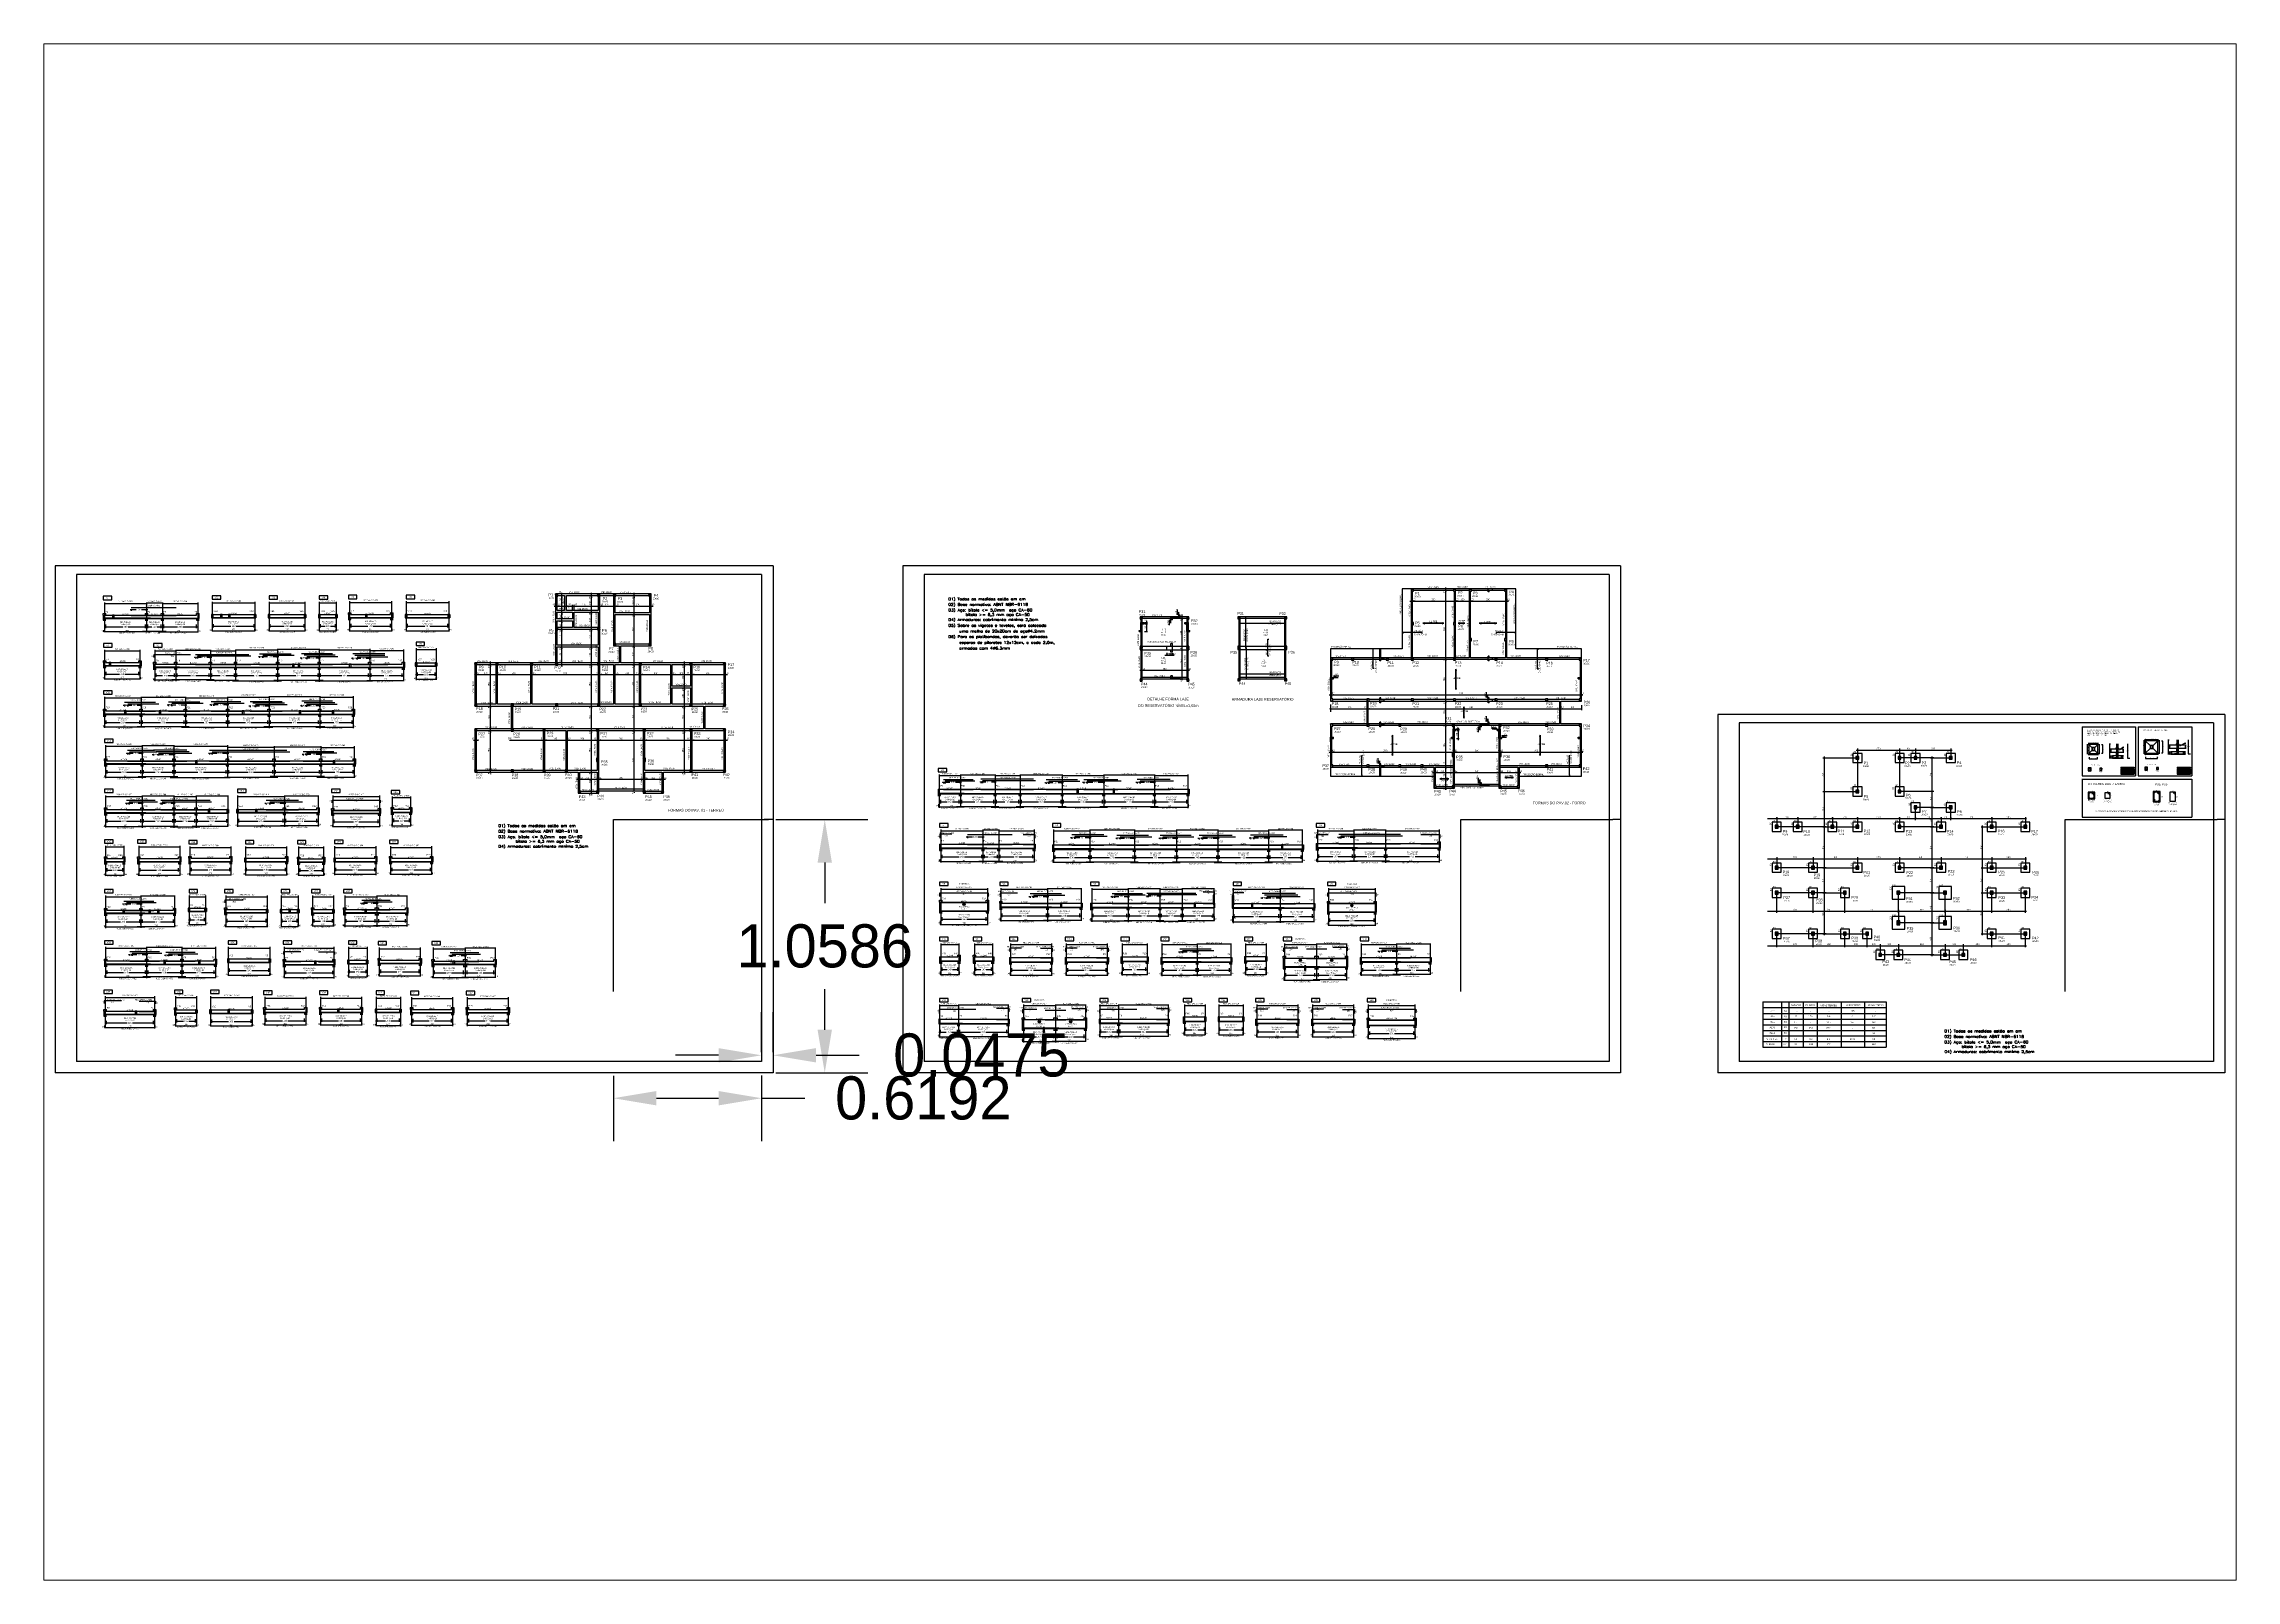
# Paper-space layout 'Layout1' of a CAD drawing. Extents: x 1.14 to 10.3, y 0.8 to 7.22.
# The model-space entities are those that its viewports show. They can reach past a viewport. Long polylines and large blocks are cut down to what shows.
import ezdxf
from ezdxf.enums import TextEntityAlignment as Align

# ---------------------------------------------------------------- set-up
doc = ezdxf.new("R2010")
doc.units = 0
doc.header["$LTSCALE"] = 10
doc.header["$MEASUREMENT"] = 0
for name, pattern in [('LT0', [0]), ('LT2', [0.12, 0.096, -0.024]), ('LT3', [0.264, 0.12, -0.048, 0.048, -0.048]), ('PT1', [7.1, 0.1, -7])]:
    doc.linetypes.add(name, pattern=pattern)
for name, color, linetype in [('COT-L', 1, 'LT0'), ('COT-T', 1, 'LT0'), ('FER-L', 7, 'LT0'), ('FER-T', 2, 'LT0'), ('FUN-T', 8, 'LT0'), ('LJN-T', 8, 'LT0'), ('LJP-T', 8, 'LT0'), ('PIL-L', 2, 'LT0'), ('PIL-T', 4, 'LT0'), ('SELO03', 7, 'Continuous'), ('VIG-L', 7, 'LT0'), ('VIG-T', 8, 'LT0')]:
    doc.layers.add(name, color=color, linetype=linetype)
doc.styles.add('ROMANS', font='ROMANS.shx', dxfattribs={"width": 1.2, "height": 10})
doc.dimstyles.get("Standard").update_dxf_attribs({"dimtxt": 0.18, "dimasz": 0.18, "dimexe": 0.18, "dimexo": 0.0625, "dimgap": 0.09, "dimtad": 0, "dimtih": 1, "dimtoh": 1, "dimdec": 4, "dimzin": 0, "dimdsep": 46, "dimtxsty": 'Standard', "dimcen": 0.09, "dimadec": 0, "dimazin": 0, "dimtfac": 1, "dimtdec": 4, "dimtofl": 0, "dimtmove": 0, "dimatfit": 3, "dimfxl": 0, "dimtolj": 1, "dimtzin": 0, "dimarcsym": 0})

# ---------------------------------------------------------------- blocks, each defined once
blk = doc.blocks.new('*D11')
at = {"layer": 'Defpoints', "color": 0, "linetype": 'ByBlock'}
for p in [(3.5225, 2.9672), (4.1417, 2.9688), (4.1417, 2.8141)]:
    blk.add_point(p, dxfattribs=at)
at = {"layer": 'VIG-T', "color": 0, "linetype": 'ByBlock', "lineweight": -2}
for p, q in [((3.5225, 2.9072), (3.5225, 2.6341)), ((4.1417, 2.9088), (4.1417, 2.6341)), ((3.7025, 2.8141), (3.9617, 2.8141)), ((4.1417, 2.8141), (4.3217, 2.8141))]:
    blk.add_line(p, q, dxfattribs=at)
at = {"layer": 'VIG-T', "color": 0, "linetype": 'ByBlock'}
for points in [[(3.7025, 2.8441), (3.7025, 2.7841), (3.5225, 2.8141)], [(3.9617, 2.8441), (3.9617, 2.7841), (4.1417, 2.8141)]]:
    blk.add_solid(points, dxfattribs=at)
at = {"layer": 'VIG-T', "color": 0, "linetype": 'ByBlock', "insert": (4.8167, 2.8141), "char_height": 0.18, "attachment_point": 5}
blk.add_mtext('\\A1;0.6192', dxfattribs=at)
blk = doc.blocks.new('*D12')
at = {"layer": 'Defpoints', "color": 0, "linetype": 'ByBlock'}
for p in [(4.1416, 2.9468), (4.1892, 2.9933), (4.1892, 2.9468)]:
    blk.add_point(p, dxfattribs=at)
at = {"layer": 'VIG-T', "color": 0, "linetype": 'ByBlock', "lineweight": -2}
for p, q in [((4.1416, 3.0068), (4.1416, 3.1733)), ((4.1892, 3.0068), (4.1892, 3.1733)), ((3.9616, 2.9933), (3.7816, 2.9933)), ((4.3692, 2.9933), (4.5492, 2.9933))]:
    blk.add_line(p, q, dxfattribs=at)
at = {"layer": 'VIG-T', "color": 0, "linetype": 'ByBlock'}
for points in [[(3.9616, 3.0233), (3.9616, 2.9633), (4.1416, 2.9933)], [(4.3692, 3.0233), (4.3692, 2.9633), (4.1892, 2.9933)]]:
    blk.add_solid(points, dxfattribs=at)
at = {"layer": 'VIG-T', "color": 0, "linetype": 'ByBlock', "insert": (5.0592, 2.9933), "char_height": 0.18, "attachment_point": 5}
blk.add_mtext('\\A1;0.0475', dxfattribs=at)
blk = doc.blocks.new('*D13')
at = {"layer": 'Defpoints', "color": 0, "linetype": 'ByBlock'}
for p in [(4.1416, 3.9782), (4.1416, 2.9197), (4.4052, 2.9197)]:
    blk.add_point(p, dxfattribs=at)
at = {"layer": 'VIG-T', "color": 0, "linetype": 'ByBlock', "lineweight": -2}
for p, q in [((4.2016, 3.9782), (4.5852, 3.9782)), ((4.4052, 3.7982), (4.4052, 3.629)), ((4.4052, 3.0997), (4.4052, 3.269)), ((4.2016, 2.9197), (4.5852, 2.9197))]:
    blk.add_line(p, q, dxfattribs=at)
at = {"layer": 'VIG-T', "color": 0, "linetype": 'ByBlock'}
for points in [[(4.3752, 3.7982), (4.4352, 3.7982), (4.4052, 3.9782)], [(4.3752, 3.0997), (4.4352, 3.0997), (4.4052, 2.9197)]]:
    blk.add_solid(points, dxfattribs=at)
at = {"layer": 'VIG-T', "color": 0, "linetype": 'ByBlock', "insert": (4.4052, 3.449), "char_height": 0.18, "attachment_point": 5}
blk.add_mtext('\\A1;1.0586', dxfattribs=at)

msp = doc.modelspace()

# ---------------------------------------------------------------- linework, layer by layer
at = {"layer": 'COT-L', "linetype": 'ByBlock'}
for p, q in [((2246, 10710), (2246, 10646)), ((4451, 10704), (4451, 10660))]:
    msp.add_line(p, q, dxfattribs=at)
at = {"layer": 'COT-T', "linetype": 'LT3'}
for p, q in [((-8527, 11608), (-8527, 11346)), ((-8157, 11608), (-8157, 11346)), ((-8017, 11608), (-8017, 11346)), ((-7707, 11608), (-7707, 11346)), ((-7580, 11613), (-7580, 11356)), ((-7205, 11613), (-7205, 11356)), ((-7080, 11613), (-7080, 11353)), ((-6765, 11613), (-6765, 11356)), ((-6640, 11613), (-6640, 11356)), ((-6490, 11613), (-6490, 11356)), ((-6373, 11617), (-6373, 11355)), ((-6003, 11617), (-6003, 11354)), ((-5875, 11617), (-5875, 11353)), ((-5500, 11617), (-5500, 11351)), ((-8525, 11191), (-8525, 10931)), ((-8215, 11191), (-8215, 10932)), ((-8085, 11191), (-8085, 10916)), ((-7900, 11191), (-7900, 10915)), ((-7595, 11191), (-7595, 10918)), ((-7375, 11191), (-7375, 10916)), ((-7005, 11201), (-7005, 10911)), ((-6640, 11201), (-6640, 10911)), ((-6195, 11201), (-6195, 10913)), ((-5900, 11195), (-5900, 10915)), ((-5788, 11205), (-5788, 10925)), ((-5613, 11205), (-5613, 10928)), ((-8525, 10778), (-8525, 10506)), ((-8205, 10778), (-8205, 10509)), ((-7815, 10778), (-7815, 10506)), ((-7445, 10778), (-7445, 10505)), ((-7080, 10785), (-7080, 10504)), ((-6635, 10785), (-6635, 10500)), ((-6340, 10785), (-6340, 10504)), ((-8516, 10354), (-8516, 10064)), ((-8196, 10354), (-8196, 10061)), ((-7916, 10354), (-7916, 10063)), ((-7446, 10354), (-7446, 10064)), ((-7036, 10343), (-7036, 10065)), ((-6626, 10343), (-6626, 10066)), ((-6331, 10343), (-6331, 10069)), ((6574, 10241), (6891, 10241)), ((6877, 10323), (6877, 10227)), ((6877, 10323), (6877, 9932)), ((7547, 10241), (7233, 10241)), ((7247, 10323), (7247, 10227)), ((7247, 10323), (7247, 9932)), ((7547, 10241), (7373, 10241)), ((7387, 10323), (7387, 10227)), ((7520, 10241), (7711, 10241)), ((7697, 10323), (7697, 10227)), ((-1191, 10096), (-1191, 9803)), ((-1006, 10096), (-1006, 9806)), ((-701, 10096), (-701, 9799)), ((-481, 10096), (-481, 9801)), ((-111, 10096), (-111, 9803)), ((254, 10096), (254, 9804)), ((699, 10096), (699, 9803)), ((994, 10096), (994, 9799)), ((-8516, 9912), (-8516, 9631)), ((-8196, 9912), (-8196, 9628)), ((-7916, 9912), (-7916, 9628)), ((-7721, 9912), (-7721, 9628)), ((-7443, 9912), (-7443, 9638)), ((-7357, 9912), (-7357, 9636)), ((-6945, 9912), (-6945, 9635)), ((-6650, 9912), (-6650, 9640)), ((-6520, 9912), (-6520, 9633)), ((-6110, 9912), (-6110, 9636)), ((-5997, 9903), (-5997, 9641)), ((-5837, 9903), (-5837, 9642)), ((6574, 9946), (6891, 9946)), ((7547, 9946), (7233, 9946)), ((6602, 9636), (6153, 9636)), ((6167, 9722), (6167, 9622)), ((6602, 9636), (6338, 9636)), ((6352, 9722), (6352, 9622)), ((6574, 9636), (6671, 9636)), ((6574, 9636), (6891, 9636)), ((6657, 9722), (6657, 9622)), ((6877, 9722), (6877, 9622)), ((7547, 9636), (7233, 9636)), ((7247, 9722), (7247, 9622)), ((7547, 9806), (7373, 9806)), ((7387, 9694), (7387, 9820)), ((7520, 9806), (7711, 9806)), ((7520, 9636), (7626, 9636)), ((7612, 9722), (7612, 9622)), ((7697, 9694), (7697, 9820)), ((7963, 9636), (8071, 9636)), ((7963, 9636), (8366, 9636)), ((8057, 9722), (8057, 9622)), ((8352, 9722), (8352, 9622)), ((-8516, 9469), (-8516, 9207)), ((-8356, 9469), (-8356, 9208)), ((-8225, 9469), (-8225, 9207)), ((-7865, 9469), (-7865, 9207)), ((-7776, 9464), (-7776, 9207)), ((-7416, 9464), (-7416, 9212)), ((-7288, 9464), (-7288, 9209)), ((-6926, 9464), (-6926, 9209)), ((-6821, 9464), (-6821, 9205)), ((-6601, 9464), (-6601, 9204)), ((-6504, 9465), (-6504, 9211)), ((-6142, 9465), (-6142, 9211)), ((-6012, 9465), (-6012, 9213)), ((-5652, 9465), (-5652, 9213)), ((-1178, 9611), (-1178, 9321)), ((-808, 9611), (-808, 9323)), ((-668, 9611), (-668, 9324)), ((-358, 9611), (-358, 9324)), ((-187, 9611), (-187, 9318)), ((133, 9611), (133, 9319)), ((523, 9611), (523, 9316)), ((893, 9611), (893, 9316)), ((1258, 9611), (1258, 9318)), ((1703, 9611), (1703, 9318)), ((1998, 9611), (1998, 9323)), ((2131, 9611), (2131, 9325)), ((2451, 9611), (2451, 9327)), ((2731, 9611), (2731, 9320)), ((3201, 9611), (3201, 9322)), ((6602, 9276), (6153, 9276)), ((6167, 9368), (6167, 9262)), ((6602, 9276), (6473, 9276)), ((6487, 9368), (6487, 9262)), ((6574, 9276), (6891, 9276)), ((6877, 9368), (6877, 9262)), ((7547, 9276), (7233, 9276)), ((7247, 9368), (7247, 9262)), ((7520, 9276), (7626, 9276)), ((7612, 9368), (7612, 9262)), ((7963, 9276), (8071, 9276)), ((7963, 9276), (8366, 9276)), ((8057, 9368), (8057, 9262)), ((8352, 9368), (8352, 9262)), ((-1178, 9097), (-1178, 8772)), ((-768, 9097), (-768, 8772)), ((-650, 9097), (-650, 8803)), ((-240, 9097), (-240, 8802)), ((55, 9097), (55, 8810)), ((148, 9097), (148, 8800)), ((468, 9097), (468, 8799)), ((748, 9097), (748, 8798)), ((943, 9097), (943, 8802)), ((1222, 9097), (1222, 8807)), ((1390, 9097), (1390, 8790)), ((1804, 9097), (1804, 8792)), ((2099, 9097), (2099, 8799)), ((2229, 9097), (2229, 8768)), ((2639, 9097), (2639, 8766)), ((6602, 9056), (6153, 9056)), ((6167, 8880), (6167, 9070)), ((6602, 9056), (6473, 9056)), ((6487, 8880), (6487, 9070)), ((6574, 9056), (6781, 9056)), ((6767, 8880), (6767, 9070)), ((7547, 9056), (7223, 9056)), ((7237, 8880), (7237, 9070)), ((7520, 9056), (7661, 9056)), ((7647, 8880), (7647, 9070)), ((7963, 9056), (8071, 9056)), ((7963, 9056), (8366, 9056)), ((8057, 8880), (8057, 9070)), ((8352, 8880), (8352, 9070)), ((-8516, 9032), (-8516, 8746)), ((-8206, 9032), (-8206, 8747)), ((-7911, 9032), (-7911, 8753)), ((-7783, 9032), (-7783, 8772)), ((-7638, 9032), (-7638, 8772)), ((-7461, 9032), (-7461, 8758)), ((-7098, 9032), (-7098, 8754)), ((-6974, 9032), (-6974, 8759)), ((-6824, 9032), (-6824, 8759)), ((-6697, 9032), (-6697, 8761)), ((-6514, 9032), (-6514, 8760)), ((-6415, 9032), (-6415, 8754)), ((-6133, 9032), (-6133, 8758)), ((-5870, 9032), (-5870, 8761)), ((7237, 8907), (7237, 8779)), ((7647, 8907), (7647, 8779)), ((6602, 8696), (6153, 8696)), ((6167, 8577), (6167, 8710)), ((6602, 8696), (6473, 8696)), ((6487, 8577), (6487, 8710)), ((6574, 8696), (6781, 8696)), ((6574, 8696), (6976, 8696)), ((6767, 8577), (6767, 8710)), ((6962, 8577), (6962, 8710)), ((7547, 8793), (7223, 8793)), ((7520, 8793), (7661, 8793)), ((7963, 8696), (8071, 8696)), ((7963, 8696), (8366, 8696)), ((8057, 8577), (8057, 8710)), ((8352, 8577), (8352, 8710)), ((-8516, 8581), (-8516, 8308)), ((-8156, 8581), (-8156, 8305)), ((-7846, 8581), (-7846, 8306)), ((-7551, 8581), (-7551, 8308)), ((-7438, 8581), (-7438, 8327)), ((-7073, 8581), (-7073, 8329)), ((-6946, 8581), (-6946, 8307)), ((-6511, 8581), (-6511, 8304)), ((-6383, 8581), (-6383, 8314)), ((-6218, 8581), (-6218, 8317)), ((-6112, 8575), (-6112, 8321)), ((-5752, 8575), (-5752, 8321)), ((-5639, 8575), (-5639, 8305)), ((-5357, 8575), (-5357, 8306)), ((-5094, 8575), (-5094, 8310)), ((-1178, 8611), (-1178, 8336)), ((-1018, 8611), (-1018, 8336)), ((-882, 8611), (-882, 8336)), ((-722, 8611), (-722, 8335)), ((-565, 8611), (-565, 8328)), ((-205, 8611), (-205, 8328)), ((-75, 8611), (-75, 8326)), ((285, 8611), (285, 8328)), ((415, 8611), (415, 8330)), ((635, 8611), (635, 8334)), ((765, 8611), (765, 8324)), ((1075, 8611), (1075, 8323)), ((1370, 8611), (1370, 8330)), ((1500, 8611), (1500, 8336)), ((1681, 8611), (1681, 8335)), ((1842, 8611), (1842, 8283)), ((2124, 8611), (2124, 8283)), ((2387, 8611), (2387, 8287)), ((2517, 8611), (2517, 8327)), ((2827, 8611), (2827, 8329)), ((3122, 8611), (3122, 8335)), ((7547, 8511), (7063, 8511)), ((7077, 8605), (7077, 8497)), ((7547, 8511), (7223, 8511)), ((7237, 8605), (7237, 8497)), ((7520, 8511), (7661, 8511)), ((7520, 8511), (7821, 8511)), ((7647, 8605), (7647, 8497)), ((7807, 8605), (7807, 8497)), ((-8521, 8147), (-8521, 7867)), ((-8086, 8147), (-8086, 7865)), ((-7902, 8147), (-7902, 7881)), ((-7719, 8147), (-7719, 7882)), ((-7594, 8147), (-7594, 7884)), ((-7229, 8147), (-7229, 7883)), ((-7118, 8141), (-7118, 7892)), ((-6758, 8141), (-6758, 7890)), ((-6628, 8141), (-6628, 7889)), ((-6268, 8141), (-6268, 7889)), ((-6140, 8141), (-6140, 7884)), ((-5925, 8141), (-5925, 7882)), ((-5828, 8138), (-5828, 7886)), ((-5468, 8138), (-5468, 7885)), ((-5338, 8138), (-5338, 7885)), ((-4978, 8138), (-4978, 7886)), ((-1188, 8075), (-1188, 7785)), ((-1022, 8075), (-1022, 7785)), ((-587, 8075), (-587, 7792)), ((-452, 8075), (-452, 7741)), ((-170, 8075), (-170, 7741)), ((93, 8075), (93, 7749)), ((219, 8075), (219, 7787)), ((385, 8075), (385, 7788)), ((820, 8075), (820, 7793)), ((963, 8075), (963, 7803)), ((1144, 8075), (1144, 7807)), ((1266, 8075), (1266, 7804)), ((1478, 8075), (1478, 7804)), ((1599, 8075), (1599, 7785)), ((1959, 8075), (1959, 7783)), ((2089, 8075), (2089, 7784)), ((2449, 8075), (2449, 7785)), ((2579, 8075), (2579, 7773)), ((2989, 8075), (2989, 7772))]:
    msp.add_line(p, q, dxfattribs=at)
at = {"layer": 'COT-T', "linetype": 'LT0'}
for p, q in [((-4575, 11574), (-4531, 11574)), ((-4563, 11585), (-4563, 11586)), ((-4560, 11574), (-4516, 11574)), ((-4548, 11585), (-4548, 11586)), ((-4548, 11586), (-4548, 11585)), ((-4531, 11574), (-4537, 11574)), ((-4518, 11682), (-4518, 11682)), ((-4518, 11667), (-4518, 11667)), ((-4518, 11667), (-4518, 11667)), ((-4516, 11574), (-4472, 11574)), ((-4507, 11649), (-4507, 11693)), ((-4507, 11497), (-4507, 11678)), ((-4507, 11655), (-4507, 11649)), ((-4495, 11574), (-4451, 11574)), ((-4483, 11585), (-4483, 11586)), ((-4483, 11586), (-4483, 11585)), ((-4480, 11574), (-4328, 11574)), ((-4468, 11585), (-4468, 11586)), ((-4468, 11586), (-4468, 11585)), ((-4451, 11574), (-4457, 11574)), ((-4413, 11585), (-4413, 11586)), ((-4413, 11586), (-4413, 11585)), ((-4398, 11585), (-4398, 11586)), ((-4398, 11586), (-4398, 11585)), ((-4328, 11574), (-4177, 11574)), ((-4259, 11682), (-4258, 11682)), ((-4258, 11667), (-4259, 11667)), ((-4259, 11667), (-4258, 11667)), ((-4248, 11649), (-4248, 11693)), ((-4248, 11602), (-4248, 11678)), ((-4248, 11655), (-4248, 11649)), ((-4248, 11525), (-4248, 11602)), ((-4200, 11574), (-4156, 11574)), ((-4188, 11585), (-4188, 11586)), ((-4188, 11586), (-4188, 11585)), ((-4185, 11574), (-4113, 11574)), ((-4173, 11585), (-4173, 11586)), ((-4173, 11586), (-4173, 11585)), ((-4156, 11574), (-4162, 11574)), ((-4113, 11574), (-4042, 11574)), ((-4065, 11574), (-4021, 11574)), ((-4053, 11585), (-4053, 11586)), ((-4053, 11586), (-4053, 11585)), ((-4050, 11574), (-3888, 11574)), ((-4038, 11585), (-4038, 11586)), ((-4038, 11586), (-4038, 11585)), ((-4021, 11574), (-4027, 11574)), ((-3888, 11574), (-3727, 11574)), ((-3883, 11682), (-3883, 11682)), ((-3883, 11667), (-3883, 11667)), ((-3883, 11667), (-3883, 11667)), ((-3872, 11649), (-3872, 11693)), ((-3872, 11592), (-3872, 11678)), ((-3872, 11655), (-3872, 11649)), ((-3872, 11505), (-3872, 11592)), ((-3750, 11574), (-3706, 11574)), ((-3738, 11585), (-3738, 11586)), ((-3738, 11586), (-3738, 11585)), ((-3723, 11586), (-3723, 11585)), ((-3706, 11574), (-3712, 11574)), ((2944, 11619), (2982, 11619)), ((2956, 11630), (2956, 11631)), ((2956, 11619), (3151, 11619)), ((2968, 11630), (2968, 11631)), ((2968, 11631), (2968, 11630)), ((2982, 11619), (2979, 11619)), ((3151, 11619), (3345, 11619)), ((3248, 11726), (3249, 11726)), ((3249, 11714), (3248, 11714)), ((3248, 11714), (3249, 11714)), ((3260, 11700), (3260, 11737)), ((3260, 11418), (3260, 11725)), ((3260, 11703), (3260, 11700)), ((3322, 11619), (3360, 11619)), ((3334, 11630), (3334, 11631)), ((3334, 11631), (3334, 11630)), ((3334, 11619), (3406, 11619)), ((3346, 11630), (3346, 11631)), ((3346, 11631), (3346, 11630)), ((3360, 11619), (3357, 11619)), ((3406, 11619), (3477, 11619)), ((3454, 11619), (3492, 11619)), ((3466, 11630), (3466, 11631)), ((3466, 11631), (3466, 11630)), ((3466, 11619), (3631, 11619)), ((3478, 11630), (3478, 11631)), ((3478, 11631), (3478, 11630)), ((3492, 11619), (3489, 11619)), ((3631, 11619), (3795, 11619)), ((3772, 11619), (3810, 11619)), ((3784, 11630), (3784, 11631)), ((3784, 11631), (3784, 11630)), ((3796, 11631), (3796, 11630)), ((3810, 11619), (3807, 11619)), ((-8528, 11393), (-8365, 11393)), ((-8517, 11412), (-8517, 11382)), ((-8318, 11393), (-8155, 11393)), ((-8302, 11544), (-8247, 11544)), ((-8291, 11538), (-8291, 11533)), ((-8200, 11544), (-8145, 11544)), ((-8167, 11382), (-8167, 11412)), ((-8158, 11393), (-8110, 11393)), ((-8157, 11533), (-8157, 11538)), ((-8147, 11412), (-8147, 11382)), ((-8063, 11393), (-8015, 11393)), ((-8027, 11382), (-8027, 11412)), ((-8018, 11393), (-7885, 11393)), ((-8007, 11412), (-8007, 11382)), ((-7838, 11393), (-7705, 11393)), ((-7717, 11382), (-7717, 11412)), ((-7583, 11399), (-7416, 11399)), ((-7572, 11417), (-7572, 11387)), ((-7369, 11399), (-7201, 11399)), ((-7212, 11387), (-7212, 11417)), ((-7083, 11399), (-6946, 11399)), ((-7072, 11417), (-7072, 11387)), ((-6899, 11399), (-6761, 11399)), ((-6772, 11387), (-6772, 11417)), ((-6643, 11399), (-6588, 11399)), ((-6632, 11417), (-6632, 11387)), ((-6541, 11399), (-6486, 11399)), ((-6497, 11387), (-6497, 11417)), ((-6374, 11400), (-6211, 11400)), ((-6363, 11418), (-6363, 11388)), ((-6164, 11400), (-6001, 11400)), ((-6013, 11388), (-6013, 11418)), ((-5879, 11400), (-5711, 11400)), ((-5868, 11418), (-5868, 11388)), ((-5664, 11400), (-5496, 11400)), ((-5508, 11388), (-5508, 11418)), ((-4518, 11537), (-4518, 11537)), ((-4518, 11537), (-4518, 11537)), ((-4518, 11522), (-4518, 11522)), ((-4518, 11522), (-4518, 11522)), ((-4518, 11462), (-4518, 11462)), ((-4518, 11462), (-4518, 11462)), ((-4518, 11447), (-4518, 11447)), ((-4518, 11447), (-4518, 11447)), ((-4518, 11387), (-4518, 11387)), ((-4518, 11387), (-4518, 11387)), ((-4518, 11372), (-4518, 11372)), ((-4518, 11372), (-4518, 11372)), ((-4507, 11504), (-4507, 11548)), ((-4507, 11477), (-4507, 11533)), ((-4507, 11525), (-4507, 11497)), ((-4507, 11510), (-4507, 11504)), ((-4507, 11450), (-4507, 11477)), ((-4507, 11429), (-4507, 11473)), ((-4507, 11417), (-4507, 11458)), ((-4507, 11435), (-4507, 11429)), ((-4507, 11375), (-4507, 11417)), ((-4507, 11354), (-4507, 11398)), ((-4507, 11302), (-4507, 11383)), ((-4258, 11537), (-4259, 11537)), ((-4259, 11537), (-4258, 11537)), ((-4258, 11522), (-4259, 11522)), ((-4259, 11522), (-4258, 11522)), ((-4258, 11387), (-4259, 11387)), ((-4259, 11387), (-4258, 11387)), ((-4258, 11372), (-4259, 11372)), ((-4259, 11372), (-4258, 11372)), ((-4248, 11504), (-4248, 11548)), ((-4248, 11454), (-4248, 11533)), ((-4248, 11510), (-4248, 11504)), ((-4248, 11375), (-4248, 11454)), ((-4248, 11354), (-4248, 11398)), ((-4248, 11302), (-4248, 11383)), ((-3883, 11517), (-3883, 11517)), ((-3883, 11517), (-3883, 11517)), ((-3883, 11502), (-3883, 11502)), ((-3883, 11502), (-3883, 11502)), ((-3872, 11484), (-3872, 11528)), ((-3872, 11372), (-3872, 11513)), ((-3872, 11490), (-3872, 11484)), ((-3872, 11230), (-3872, 11372)), ((933, 11480), (933, 11480)), ((933, 11480), (933, 11480)), ((933, 11468), (933, 11468)), ((933, 11468), (933, 11468)), ((944, 11454), (944, 11492)), ((944, 11457), (944, 11454)), ((3074, 11428), (3059, 11424)), ((3242, 11424), (3059, 11424)), ((3059, 11424), (3074, 11419)), ((3059, 11424), (3242, 11424)), ((3242, 11424), (3227, 11428)), ((3227, 11419), (3242, 11424)), ((3260, 11110), (3260, 11418)), ((3383, 11428), (3368, 11424)), ((3428, 11424), (3368, 11424)), ((3368, 11424), (3383, 11419)), ((3368, 11424), (3428, 11424)), ((3428, 11424), (3413, 11428)), ((3413, 11419), (3428, 11424)), ((3569, 11428), (3554, 11424)), ((3707, 11424), (3554, 11424)), ((3554, 11424), (3569, 11419)), ((3554, 11424), (3707, 11424)), ((3707, 11424), (3692, 11428)), ((3692, 11419), (3707, 11424)), ((-4518, 11232), (-4518, 11232)), ((-4518, 11232), (-4518, 11232)), ((-4518, 11217), (-4518, 11217)), ((-4518, 11217), (-4518, 11217)), ((-4507, 11360), (-4507, 11354)), ((-4507, 11220), (-4507, 11302)), ((-4507, 11199), (-4507, 11243)), ((-4507, 11147), (-4507, 11228)), ((-4507, 11205), (-4507, 11199)), ((-4258, 11232), (-4259, 11232)), ((-4259, 11232), (-4258, 11232)), ((-4258, 11217), (-4259, 11217)), ((-4259, 11217), (-4258, 11217)), ((-4248, 11360), (-4248, 11354)), ((-4248, 11220), (-4248, 11302)), ((-4248, 11199), (-4248, 11243)), ((-4248, 11147), (-4248, 11228)), ((-4248, 11205), (-4248, 11199)), ((-3883, 11242), (-3883, 11242)), ((-3883, 11242), (-3883, 11242)), ((-3883, 11227), (-3883, 11227)), ((-3883, 11227), (-3883, 11227)), ((-3872, 11209), (-3872, 11253)), ((-3872, 11152), (-3872, 11238)), ((-3872, 11215), (-3872, 11209)), ((933, 11222), (933, 11222)), ((933, 11222), (933, 11222)), ((933, 11192), (933, 11192)), ((933, 11192), (933, 11192)), ((-8515, 10997), (-8515, 10967)), ((-8225, 10967), (-8225, 10997)), ((-8075, 10983), (-8075, 10953)), ((-7910, 10953), (-7910, 10983)), ((-7890, 10983), (-7890, 10953)), ((-7737, 11125), (-7734, 11125)), ((-7726, 11119), (-7726, 11114)), ((-7719, 11125), (-7675, 11125)), ((-7708, 11114), (-7708, 11119)), ((-7708, 11119), (-7708, 11114)), ((-7700, 11125), (-7697, 11125)), ((-7628, 11125), (-7584, 11125)), ((-7605, 10953), (-7605, 10983)), ((-7595, 11114), (-7595, 11119)), ((-7585, 10983), (-7585, 10953)), ((-7385, 10953), (-7385, 10983)), ((-7365, 10983), (-7365, 10953)), ((-7174, 11131), (-7166, 11131)), ((-7163, 11125), (-7163, 11120)), ((-7147, 11131), (-7094, 11131)), ((-7136, 11120), (-7136, 11125)), ((-7136, 11125), (-7136, 11120)), ((-7133, 11131), (-7125, 11131)), ((-7047, 11131), (-6994, 11131)), ((-7015, 10953), (-7015, 10983)), ((-7005, 11120), (-7005, 11125)), ((-6995, 10983), (-6995, 10953)), ((-6807, 11120), (-6789, 11120)), ((-6796, 11113), (-6796, 11108)), ((-6759, 11120), (-6718, 11120)), ((-6755, 11120), (-6737, 11120)), ((-6748, 11108), (-6748, 11113)), ((-6748, 11113), (-6748, 11108)), ((-6670, 11120), (-6629, 11120)), ((-6650, 10953), (-6650, 10983)), ((-6640, 11108), (-6640, 11113)), ((-6630, 10983), (-6630, 10953)), ((-6356, 11118), (-6342, 11118)), ((-6345, 11112), (-6345, 11107)), ((-6316, 11118), (-6274, 11118)), ((-6308, 11118), (-6294, 11118)), ((-6305, 11107), (-6305, 11112)), ((-6305, 11112), (-6305, 11107)), ((-6226, 11118), (-6184, 11118)), ((-6205, 10953), (-6205, 10983)), ((-6195, 11107), (-6195, 11112)), ((-6185, 10983), (-6185, 10953)), ((-5910, 10953), (-5910, 10983)), ((-5780, 10993), (-5780, 10963)), ((-5620, 10963), (-5620, 10993)), ((-5273, 10985), (-5273, 10985)), ((-5258, 10985), (-5258, 10985)), ((-5258, 10985), (-5258, 10985)), ((-5145, 11077), (-5145, 11077)), ((-5145, 11062), (-5145, 11062)), ((-5145, 11062), (-5145, 11062)), ((-5134, 11044), (-5134, 11088)), ((-5134, 10887), (-5134, 11073)), ((-5134, 11050), (-5134, 11044)), ((-5088, 10985), (-5088, 10985)), ((-5088, 10985), (-5088, 10985)), ((-5073, 10985), (-5073, 10985)), ((-5073, 10985), (-5073, 10985)), ((-4783, 10985), (-4783, 10985)), ((-4783, 10985), (-4783, 10985)), ((-4768, 10985), (-4768, 10985)), ((-4768, 10985), (-4768, 10985)), ((-4518, 11077), (-4518, 11077)), ((-4518, 11077), (-4518, 11077)), ((-4518, 11062), (-4518, 11062)), ((-4507, 11065), (-4507, 11147)), ((-4507, 11044), (-4507, 11088)), ((-4507, 11050), (-4507, 11044)), ((-4258, 11077), (-4259, 11077)), ((-4259, 11077), (-4258, 11077)), ((-4258, 11062), (-4259, 11062)), ((-4259, 11062), (-4258, 11062)), ((-4248, 11065), (-4248, 11147)), ((-4248, 11044), (-4248, 11088)), ((-4248, 10887), (-4248, 11073)), ((-4248, 11050), (-4248, 11044)), ((-4188, 10985), (-4188, 10985)), ((-4188, 10985), (-4188, 10985)), ((-4173, 10985), (-4173, 10985)), ((-4173, 10985), (-4173, 10985)), ((-4053, 10985), (-4053, 10985)), ((-4053, 10985), (-4053, 10985)), ((-4038, 10985), (-4038, 10985)), ((-4038, 10985), (-4038, 10985)), ((-3883, 11077), (-3883, 11077)), ((-3883, 11077), (-3883, 11077)), ((-3883, 11062), (-3883, 11062)), ((-3883, 11062), (-3883, 11062)), ((-3872, 11065), (-3872, 11152)), ((-3872, 11044), (-3872, 11088)), ((-3872, 10887), (-3872, 11073)), ((-3872, 11050), (-3872, 11044)), ((-3828, 10985), (-3828, 10985)), ((-3828, 10985), (-3828, 10985)), ((-3813, 10985), (-3813, 10985)), ((-3813, 10985), (-3813, 10985)), ((-3553, 10985), (-3553, 10985)), ((-3553, 10985), (-3553, 10985)), ((-3538, 10985), (-3538, 10985)), ((-3538, 10985), (-3538, 10985)), ((-3442, 11077), (-3441, 11077)), ((-3441, 11062), (-3442, 11062)), ((-3442, 11062), (-3441, 11062)), ((-3431, 11044), (-3431, 11088)), ((-3431, 10967), (-3431, 11073)), ((-3431, 11050), (-3431, 11044)), ((-3378, 10985), (-3378, 10985)), ((-3378, 10985), (-3378, 10985)), ((-3363, 10985), (-3363, 10985)), ((-3363, 10985), (-3363, 10985)), ((-3083, 10985), (-3083, 10985)), ((-3083, 10985), (-3083, 10985)), ((-3068, 10985), (-3068, 10985)), ((570, 11011), (607, 11011)), ((581, 11022), (581, 11022)), ((581, 11022), (581, 11022)), ((582, 11011), (788, 11011)), ((593, 11022), (593, 11022)), ((593, 11022), (593, 11022)), ((607, 11011), (604, 11011)), ((788, 11011), (994, 11011)), ((807, 11154), (807, 11155)), ((807, 11155), (807, 11154)), ((845, 11154), (845, 11155)), ((845, 11155), (845, 11154)), ((857, 11154), (857, 11155)), ((857, 11155), (857, 11154)), ((972, 11011), (1009, 11011)), ((983, 11022), (983, 11022)), ((983, 11022), (983, 11022)), ((995, 11022), (995, 11022)), ((995, 11022), (995, 11022)), ((1009, 11011), (1006, 11011)), ((3249, 11121), (3248, 11121)), ((3248, 11121), (3249, 11121)), ((3249, 11109), (3248, 11109)), ((3248, 11109), (3249, 11109)), ((3260, 11095), (3260, 11132)), ((3260, 10931), (3260, 11120)), ((3260, 11098), (3260, 11095)), ((3348, 11020), (3344, 11005)), ((3348, 11020), (3348, 10842)), ((3348, 10842), (3348, 11020)), ((3353, 11005), (3348, 11020)), ((-8526, 10978), (-8394, 10978)), ((-8346, 10978), (-8214, 10978)), ((-8086, 10964), (-8016, 10964)), ((-7969, 10964), (-7899, 10964)), ((-7901, 10964), (-7771, 10964)), ((-7724, 10964), (-7594, 10964)), ((-7596, 10964), (-7509, 10964)), ((-7461, 10964), (-7374, 10964)), ((-7376, 10964), (-7214, 10964)), ((-7166, 10964), (-7004, 10964)), ((-7006, 10964), (-6846, 10964)), ((-6799, 10964), (-6639, 10964)), ((-6641, 10964), (-6441, 10964)), ((-6394, 10964), (-6194, 10964)), ((-6196, 10964), (-6071, 10964)), ((-6024, 10964), (-5899, 10964)), ((-5792, 10974), (-5724, 10974)), ((-5677, 10974), (-5609, 10974)), ((-5270, 10974), (-5173, 10974)), ((-5241, 10974), (-5247, 10974)), ((-5173, 10974), (-5077, 10974)), ((-5134, 10700), (-5134, 10887)), ((-5100, 10974), (-5056, 10974)), ((-5085, 10974), (-4928, 10974)), ((-5056, 10974), (-5062, 10974)), ((-4928, 10974), (-4772, 10974)), ((-4795, 10974), (-4751, 10974)), ((-4780, 10974), (-4478, 10974)), ((-4751, 10974), (-4757, 10974)), ((-4478, 10974), (-4177, 10974)), ((-4248, 10700), (-4248, 10887)), ((-4200, 10974), (-4156, 10974)), ((-4185, 10974), (-4113, 10974)), ((-4156, 10974), (-4162, 10974)), ((-4113, 10974), (-4042, 10974)), ((-4065, 10974), (-4021, 10974)), ((-4050, 10974), (-3933, 10974)), ((-4021, 10974), (-4027, 10974)), ((-3933, 10974), (-3817, 10974)), ((-3872, 10700), (-3872, 10887)), ((-3840, 10974), (-3796, 10974)), ((-3825, 10974), (-3683, 10974)), ((-3796, 10974), (-3802, 10974)), ((-3683, 10974), (-3542, 10974)), ((-3565, 10974), (-3521, 10974)), ((-3550, 10974), (-3458, 10974)), ((-3521, 10974), (-3527, 10974)), ((-3458, 10974), (-3367, 10974)), ((-3441, 10872), (-3442, 10872)), ((-3442, 10872), (-3441, 10872)), ((-3441, 10857), (-3442, 10857)), ((-3442, 10857), (-3441, 10857)), ((-3431, 10860), (-3431, 10967)), ((-3431, 10839), (-3431, 10883)), ((-3431, 10784), (-3431, 10868)), ((-3431, 10845), (-3431, 10839)), ((-3390, 10974), (-3346, 10974)), ((-3375, 10974), (-3223, 10974)), ((-3346, 10974), (-3352, 10974)), ((-3223, 10974), (-3072, 10974)), ((-3095, 10974), (-3051, 10974)), ((-3051, 10974), (-3057, 10974)), ((933, 10947), (933, 10947)), ((933, 10947), (933, 10947)), ((933, 10935), (933, 10935)), ((933, 10935), (933, 10935)), ((2234, 10795), (2272, 10795)), ((2246, 10806), (2246, 10807)), ((2246, 10795), (3348, 10795)), ((2258, 10806), (2258, 10807)), ((2258, 10807), (2258, 10806)), ((2272, 10795), (2269, 10795)), ((3260, 10742), (3260, 10931)), ((3344, 10857), (3348, 10842)), ((3348, 10842), (3353, 10857)), ((3348, 10795), (4450, 10795)), ((4427, 10795), (4465, 10795)), ((4439, 10806), (4439, 10807)), ((4439, 10807), (4439, 10806)), ((4451, 10807), (4451, 10806)), ((4465, 10795), (4462, 10795)), ((-8362, 10705), (-8353, 10705)), ((-8351, 10699), (-8351, 10694)), ((-8332, 10705), (-8287, 10705)), ((-8321, 10694), (-8321, 10699)), ((-8321, 10699), (-8321, 10694)), ((-8319, 10705), (-8310, 10705)), ((-8239, 10705), (-8194, 10705)), ((-8205, 10694), (-8205, 10699)), ((-7974, 10709), (-7966, 10709)), ((-7963, 10702), (-7963, 10697)), ((-7946, 10709), (-7899, 10709)), ((-7935, 10697), (-7935, 10702)), ((-7935, 10702), (-7935, 10697)), ((-7932, 10709), (-7924, 10709)), ((-7851, 10709), (-7804, 10709)), ((-7815, 10697), (-7815, 10702)), ((-7601, 10710), (-7594, 10710)), ((-7590, 10704), (-7590, 10699)), ((-7575, 10710), (-7528, 10710)), ((-7564, 10699), (-7564, 10704)), ((-7564, 10704), (-7564, 10699)), ((-7560, 10710), (-7553, 10710)), ((-7481, 10710), (-7434, 10710)), ((-7445, 10699), (-7445, 10704)), ((-7257, 10698), (-7240, 10698)), ((-7246, 10692), (-7246, 10687)), ((-7211, 10698), (-7164, 10698)), ((-7206, 10698), (-7189, 10698)), ((-7200, 10687), (-7200, 10692)), ((-7200, 10692), (-7200, 10687)), ((-7116, 10698), (-7069, 10698)), ((-7080, 10687), (-7080, 10692)), ((-6804, 10702), (-6789, 10702)), ((-6793, 10695), (-6793, 10690)), ((-6762, 10702), (-6717, 10702)), ((-6755, 10702), (-6740, 10702)), ((-6751, 10690), (-6751, 10695)), ((-6751, 10695), (-6751, 10690)), ((-6669, 10702), (-6624, 10702)), ((-6635, 10690), (-6635, 10695)), ((-5145, 10712), (-5145, 10712)), ((-5145, 10712), (-5145, 10712)), ((-5145, 10697), (-5145, 10697)), ((-5145, 10697), (-5145, 10697)), ((-5134, 10679), (-5134, 10723)), ((-5134, 10597), (-5134, 10708)), ((-5134, 10685), (-5134, 10679)), ((-5134, 10485), (-5134, 10597)), ((-4258, 10712), (-4259, 10712)), ((-4259, 10712), (-4258, 10712)), ((-4258, 10697), (-4259, 10697)), ((-4259, 10697), (-4258, 10697)), ((-4248, 10679), (-4248, 10723)), ((-4248, 10597), (-4248, 10708)), ((-4248, 10685), (-4248, 10679)), ((-4248, 10485), (-4248, 10597)), ((-3883, 10712), (-3883, 10712)), ((-3883, 10712), (-3883, 10712)), ((-3883, 10697), (-3883, 10697)), ((-3883, 10697), (-3883, 10697)), ((-3872, 10679), (-3872, 10723)), ((-3872, 10597), (-3872, 10708)), ((-3872, 10685), (-3872, 10679)), ((-3872, 10485), (-3872, 10597)), ((-3441, 10712), (-3442, 10712)), ((-3442, 10712), (-3441, 10712)), ((-3441, 10697), (-3442, 10697)), ((-3442, 10697), (-3441, 10697)), ((-3431, 10700), (-3431, 10784)), ((-3431, 10679), (-3431, 10723)), ((-3431, 10597), (-3431, 10708)), ((-3431, 10685), (-3431, 10679)), ((-3431, 10485), (-3431, 10597)), ((2240, 10673), (3412, 10673)), ((2246, 10684), (2246, 10684)), ((2554, 10673), (2592, 10673)), ((2566, 10684), (2566, 10684)), ((2578, 10684), (2578, 10684)), ((2578, 10684), (2578, 10684)), ((2592, 10673), (2589, 10673)), ((3249, 10753), (3248, 10753)), ((3248, 10753), (3249, 10753)), ((3249, 10741), (3248, 10741)), ((3248, 10741), (3249, 10741)), ((3260, 10727), (3260, 10764)), ((3260, 10641), (3260, 10752)), ((3260, 10730), (3260, 10727)), ((3260, 10530), (3260, 10641)), ((3418, 10691), (3414, 10676)), ((3414, 10606), (3418, 10591)), ((3418, 10691), (3418, 10591)), ((3418, 10591), (3418, 10691)), ((3423, 10676), (3418, 10691)), ((3418, 10673), (4270, 10673)), ((3418, 10591), (3423, 10606)), ((4252, 10673), (4455, 10673)), ((4259, 10684), (4259, 10684)), ((4259, 10684), (4259, 10684)), ((4271, 10684), (4271, 10684)), ((4285, 10673), (4282, 10673)), ((4451, 10684), (4451, 10684)), ((-8526, 10552), (-8389, 10552)), ((-8515, 10571), (-8515, 10541)), ((-8341, 10552), (-8204, 10552)), ((-8215, 10541), (-8215, 10571)), ((-8206, 10552), (-8034, 10552)), ((-8195, 10571), (-8195, 10541)), ((-7986, 10552), (-7814, 10552)), ((-7825, 10541), (-7825, 10571)), ((-7816, 10552), (-7654, 10552)), ((-7805, 10571), (-7805, 10541)), ((-7606, 10552), (-7444, 10552)), ((-7455, 10541), (-7455, 10571)), ((-7446, 10552), (-7286, 10552)), ((-7435, 10571), (-7435, 10541)), ((-7239, 10552), (-7079, 10552)), ((-7090, 10541), (-7090, 10571)), ((-7081, 10552), (-6881, 10552)), ((-7070, 10571), (-7070, 10541)), ((-6834, 10552), (-6634, 10552)), ((-6645, 10541), (-6645, 10571)), ((-6636, 10552), (-6511, 10552)), ((-6625, 10571), (-6625, 10541)), ((-6464, 10552), (-6339, 10552)), ((-6350, 10541), (-6350, 10571)), ((-5273, 10408), (-5273, 10408)), ((-5258, 10408), (-5258, 10408)), ((-5258, 10408), (-5258, 10408)), ((-5145, 10496), (-5145, 10496)), ((-5145, 10496), (-5145, 10496)), ((-5145, 10482), (-5145, 10482)), ((-5145, 10482), (-5145, 10482)), ((-5134, 10464), (-5134, 10508)), ((-5134, 10307), (-5134, 10493)), ((-5134, 10470), (-5134, 10464)), ((-4673, 10408), (-4673, 10408)), ((-4673, 10408), (-4673, 10408)), ((-4658, 10408), (-4658, 10408)), ((-4658, 10408), (-4658, 10408)), ((-4473, 10408), (-4473, 10408)), ((-4473, 10408), (-4473, 10408)), ((-4458, 10408), (-4458, 10408)), ((-4458, 10408), (-4458, 10408)), ((-4258, 10496), (-4259, 10496)), ((-4259, 10496), (-4258, 10496)), ((-4258, 10482), (-4259, 10482)), ((-4259, 10482), (-4258, 10482)), ((-4248, 10464), (-4248, 10508)), ((-4248, 10307), (-4248, 10493)), ((-4248, 10470), (-4248, 10464)), ((-4198, 10408), (-4198, 10408)), ((-4198, 10408), (-4198, 10408)), ((-4183, 10408), (-4183, 10408)), ((-4183, 10408), (-4183, 10408)), ((-3883, 10496), (-3883, 10496)), ((-3883, 10496), (-3883, 10496)), ((-3883, 10482), (-3883, 10482)), ((-3883, 10482), (-3883, 10482)), ((-3872, 10464), (-3872, 10508)), ((-3872, 10224), (-3872, 10493)), ((-3872, 10470), (-3872, 10464)), ((-3793, 10408), (-3793, 10408)), ((-3793, 10408), (-3793, 10408)), ((-3778, 10408), (-3778, 10408)), ((-3778, 10408), (-3778, 10408)), ((-3441, 10496), (-3442, 10496)), ((-3442, 10496), (-3441, 10496)), ((-3441, 10482), (-3442, 10482)), ((-3442, 10482), (-3441, 10482)), ((-3431, 10464), (-3431, 10508)), ((-3431, 10307), (-3431, 10493)), ((-3431, 10470), (-3431, 10464)), ((-3378, 10408), (-3378, 10408)), ((-3378, 10408), (-3378, 10408)), ((-3363, 10408), (-3363, 10408)), ((-3363, 10408), (-3363, 10408)), ((-3083, 10408), (-3083, 10408)), ((-3083, 10408), (-3083, 10408)), ((-3068, 10408), (-3068, 10408)), ((2791, 10440), (2786, 10425)), ((2791, 10440), (2791, 10262)), ((2791, 10262), (2791, 10440)), ((2795, 10425), (2791, 10440)), ((3249, 10541), (3248, 10541)), ((3248, 10541), (3249, 10541)), ((3249, 10529), (3248, 10529)), ((3248, 10529), (3249, 10529)), ((3260, 10515), (3260, 10552)), ((3260, 10351), (3260, 10540)), ((3260, 10518), (3260, 10515)), ((3367, 10503), (3367, 10504)), ((3367, 10504), (3367, 10503)), ((3367, 10491), (3367, 10492)), ((3367, 10492), (3367, 10491)), ((3367, 10423), (3367, 10424)), ((3367, 10424), (3367, 10423)), ((4088, 10440), (4084, 10425)), ((4088, 10440), (4088, 10262)), ((4088, 10262), (4088, 10440)), ((4093, 10425), (4088, 10440)), ((9402, 10403), (9427, 10403)), ((9406, 10396), (9406, 10407)), ((9427, 10403), (9452, 10403)), ((9445, 10403), (9461, 10403)), ((9449, 10407), (9449, 10396)), ((9449, 10396), (9449, 10407)), ((9461, 10403), (9477, 10403)), ((9470, 10403), (9495, 10403)), ((9474, 10407), (9474, 10396)), ((9474, 10396), (9474, 10407)), ((9495, 10403), (9520, 10403)), ((9516, 10407), (9516, 10396)), ((9609, 10377), (9609, 10402)), ((-8336, 10282), (-8332, 10282)), ((-8325, 10276), (-8325, 10271)), ((-8317, 10282), (-8275, 10282)), ((-8306, 10271), (-8306, 10276)), ((-8306, 10276), (-8306, 10271)), ((-8299, 10282), (-8295, 10282)), ((-8227, 10282), (-8185, 10282)), ((-8196, 10271), (-8196, 10276)), ((-8106, 10272), (-8090, 10272)), ((-8095, 10268), (-8095, 10263)), ((-8062, 10272), (-8007, 10272)), ((-8056, 10272), (-8040, 10272)), ((-8051, 10263), (-8051, 10268)), ((-8051, 10268), (-8051, 10263)), ((-7960, 10272), (-7905, 10272)), ((-7916, 10263), (-7916, 10268)), ((-7613, 10282), (-7608, 10282)), ((-7602, 10276), (-7602, 10271)), ((-7592, 10282), (-7537, 10282)), ((-7581, 10271), (-7581, 10276)), ((-7581, 10276), (-7581, 10271)), ((-7575, 10282), (-7570, 10282)), ((-7490, 10282), (-7435, 10282)), ((-7446, 10271), (-7446, 10276)), ((-6790, 10273), (-6782, 10273)), ((-6779, 10267), (-6779, 10262)), ((-6763, 10273), (-6713, 10273)), ((-6752, 10262), (-6752, 10267)), ((-6752, 10267), (-6752, 10262)), ((-6749, 10273), (-6741, 10273)), ((-6665, 10273), (-6615, 10273)), ((-6626, 10262), (-6626, 10267)), ((-5285, 10397), (-5241, 10397)), ((-5241, 10397), (-5247, 10397)), ((-5134, 10120), (-5134, 10307)), ((-4966, 10397), (-4662, 10397)), ((-4685, 10397), (-4641, 10397)), ((-4670, 10397), (-4566, 10397)), ((-4641, 10397), (-4647, 10397)), ((-4566, 10397), (-4462, 10397)), ((-4485, 10397), (-4441, 10397)), ((-4470, 10397), (-4328, 10397)), ((-4441, 10397), (-4447, 10397)), ((-4328, 10397), (-4187, 10397)), ((-4248, 10120), (-4248, 10307)), ((-4210, 10397), (-4166, 10397)), ((-4195, 10397), (-3988, 10397)), ((-4166, 10397), (-4172, 10397)), ((-3988, 10397), (-3782, 10397)), ((-3872, 9955), (-3872, 10224)), ((-3805, 10397), (-3761, 10397)), ((-3790, 10397), (-3578, 10397)), ((-3761, 10397), (-3767, 10397)), ((-3578, 10397), (-3367, 10397)), ((-3431, 10120), (-3431, 10307)), ((-3390, 10397), (-3346, 10397)), ((-3375, 10397), (-3223, 10397)), ((-3346, 10397), (-3352, 10397)), ((-3223, 10397), (-3072, 10397)), ((-3095, 10397), (-3051, 10397)), ((-3051, 10397), (-3057, 10397)), ((2234, 10293), (2272, 10293)), ((2246, 10304), (2246, 10305)), ((2246, 10293), (2791, 10293)), ((2258, 10304), (2258, 10305)), ((2258, 10305), (2258, 10304)), ((2272, 10293), (2269, 10293)), ((2786, 10277), (2791, 10262)), ((2791, 10293), (3335, 10293)), ((2791, 10262), (2795, 10277)), ((3260, 10162), (3260, 10351)), ((3312, 10293), (3350, 10293)), ((3324, 10304), (3324, 10305)), ((3324, 10305), (3324, 10304)), ((3324, 10293), (3531, 10293)), ((3336, 10304), (3336, 10305)), ((3336, 10305), (3336, 10304)), ((3350, 10293), (3347, 10293)), ((3531, 10293), (3737, 10293)), ((3714, 10293), (3752, 10293)), ((3726, 10304), (3726, 10305)), ((3726, 10305), (3726, 10304)), ((3726, 10293), (4088, 10293)), ((3738, 10304), (3738, 10305)), ((3738, 10305), (3738, 10304)), ((3752, 10293), (3749, 10293)), ((4084, 10277), (4088, 10262)), ((4088, 10293), (4450, 10293)), ((4088, 10262), (4093, 10277)), ((4427, 10293), (4465, 10293)), ((4439, 10304), (4439, 10305)), ((4439, 10305), (4439, 10304)), ((4451, 10305), (4451, 10304)), ((4465, 10293), (4462, 10293)), ((6576, 10241), (6577, 10241)), ((6587, 10094), (6587, 10253)), ((6866, 10310), (7062, 10310)), ((6877, 10320), (6877, 10321)), ((6877, 10321), (6877, 10320)), ((7062, 10310), (7258, 10310)), ((7236, 10310), (7317, 10310)), ((7247, 10320), (7247, 10321)), ((7247, 10321), (7247, 10320)), ((7317, 10310), (7398, 10310)), ((7376, 10310), (7542, 10310)), ((7387, 10320), (7387, 10321)), ((7387, 10321), (7387, 10320)), ((7522, 10241), (7522, 10241)), ((7533, 10094), (7533, 10253)), ((7542, 10310), (7708, 10310)), ((7697, 10321), (7697, 10320)), ((8894, 10359), (8905, 10359)), ((8894, 10332), (8905, 10332)), ((8905, 10332), (8894, 10332)), ((8894, 10307), (8905, 10307)), ((8905, 10307), (8894, 10307)), ((8905, 10279), (8894, 10279)), ((8898, 10345), (8898, 10363)), ((8898, 10328), (8898, 10345)), ((8898, 10319), (8898, 10335)), ((8898, 10303), (8898, 10319)), ((8898, 10293), (8898, 10310)), ((8898, 10275), (8898, 10293)), ((8905, 10370), (8923, 10370)), ((8949, 10268), (8905, 10268)), ((8909, 10363), (8909, 10374)), ((8909, 10264), (8909, 10275)), ((8923, 10370), (8940, 10370)), ((8933, 10370), (8949, 10370)), ((8937, 10374), (8937, 10363)), ((8937, 10363), (8937, 10374)), ((8949, 10370), (8965, 10370)), ((8993, 10268), (8949, 10268)), ((8958, 10370), (8975, 10370)), ((8962, 10374), (8962, 10363)), ((8962, 10363), (8962, 10374)), ((8975, 10370), (8993, 10370)), ((8989, 10374), (8989, 10363)), ((8989, 10275), (8989, 10264)), ((8993, 10359), (9004, 10359)), ((9004, 10279), (8993, 10279)), ((9000, 10363), (9000, 10319)), ((9000, 10319), (9000, 10275)), ((9090, 10364), (9101, 10364)), ((9101, 10320), (9090, 10320)), ((9090, 10320), (9101, 10320)), ((9101, 10240), (9090, 10240)), ((9094, 10342), (9094, 10367)), ((9094, 10316), (9094, 10342)), ((9094, 10280), (9094, 10323)), ((9094, 10236), (9094, 10280)), ((9104, 10260), (9115, 10260)), ((9115, 10240), (9104, 10240)), ((9107, 10250), (9107, 10263)), ((9107, 10236), (9107, 10250)), ((9214, 10260), (9202, 10260)), ((9202, 10240), (9214, 10240)), ((9210, 10250), (9210, 10263)), ((9210, 10236), (9210, 10250)), ((9391, 10392), (9402, 10392)), ((9391, 10349), (9402, 10349)), ((9402, 10349), (9391, 10349)), ((9391, 10324), (9402, 10324)), ((9402, 10324), (9391, 10324)), ((9402, 10282), (9391, 10282)), ((9395, 10371), (9395, 10396)), ((9395, 10346), (9395, 10371)), ((9395, 10337), (9395, 10353)), ((9395, 10321), (9395, 10337)), ((9395, 10303), (9395, 10328)), ((9395, 10278), (9395, 10303)), ((9461, 10271), (9402, 10271)), ((9406, 10267), (9406, 10278)), ((9520, 10271), (9461, 10271)), ((9516, 10278), (9516, 10267)), ((9520, 10392), (9531, 10392)), ((9531, 10282), (9520, 10282)), ((9527, 10396), (9527, 10337)), ((9527, 10337), (9527, 10278)), ((9606, 10399), (9617, 10399)), ((9617, 10355), (9606, 10355)), ((9606, 10355), (9617, 10355)), ((9617, 10275), (9606, 10275)), ((9609, 10351), (9609, 10377)), ((9609, 10315), (9609, 10358)), ((9609, 10271), (9609, 10315)), ((9619, 10295), (9630, 10295)), ((9630, 10275), (9619, 10275)), ((9623, 10285), (9623, 10298)), ((9623, 10271), (9623, 10285)), ((9759, 10295), (9748, 10295)), ((9748, 10275), (9759, 10275)), ((9755, 10285), (9755, 10298)), ((9755, 10271), (9755, 10285)), ((-8517, 10115), (-8380, 10115)), ((-8506, 10134), (-8506, 10104)), ((-8332, 10115), (-8195, 10115)), ((-8206, 10104), (-8206, 10134)), ((-8197, 10115), (-8080, 10115)), ((-8186, 10134), (-8186, 10104)), ((-8032, 10115), (-7915, 10115)), ((-7926, 10104), (-7926, 10134)), ((-7917, 10115), (-7705, 10115)), ((-7906, 10134), (-7906, 10104)), ((-7657, 10115), (-7445, 10115)), ((-7456, 10104), (-7456, 10134)), ((-7447, 10115), (-7265, 10115)), ((-7436, 10134), (-7436, 10104)), ((-7217, 10115), (-7035, 10115)), ((-7046, 10104), (-7046, 10134)), ((-7037, 10115), (-6855, 10115)), ((-7026, 10134), (-7026, 10104)), ((-6807, 10115), (-6625, 10115)), ((-6636, 10104), (-6636, 10134)), ((-6627, 10115), (-6502, 10115)), ((-6616, 10134), (-6616, 10104)), ((-6455, 10115), (-6330, 10115)), ((-6341, 10104), (-6341, 10134)), ((-5145, 10132), (-5145, 10132)), ((-5145, 10132), (-5145, 10132)), ((-5145, 10117), (-5145, 10117)), ((-5134, 10105), (-5134, 10099)), ((-4375, 10054), (-4331, 10054)), ((-4363, 10064), (-4363, 10065)), ((-4360, 10054), (-4273, 10054)), ((-4348, 10064), (-4348, 10065)), ((-4348, 10065), (-4348, 10064)), ((-4331, 10054), (-4337, 10054)), ((-4273, 10054), (-4187, 10054)), ((-4258, 10132), (-4259, 10132)), ((-4259, 10132), (-4258, 10132)), ((-4258, 10117), (-4259, 10117)), ((-4259, 10117), (-4258, 10117)), ((-4248, 10099), (-4248, 10143)), ((-4248, 10032), (-4248, 10128)), ((-4248, 10105), (-4248, 10099)), ((-4248, 9935), (-4248, 10032)), ((-4210, 10054), (-4166, 10054)), ((-4198, 10064), (-4198, 10065)), ((-4198, 10065), (-4198, 10064)), ((-4195, 10054), (-3988, 10054)), ((-4183, 10064), (-4183, 10065)), ((-4183, 10065), (-4183, 10064)), ((-4166, 10054), (-4172, 10054)), ((-3988, 10054), (-3782, 10054)), ((-3805, 10054), (-3761, 10054)), ((-3793, 10064), (-3793, 10065)), ((-3793, 10065), (-3793, 10064)), ((-3790, 10054), (-3703, 10054)), ((-3778, 10064), (-3778, 10065)), ((-3778, 10065), (-3778, 10064)), ((-3761, 10054), (-3767, 10054)), ((-3703, 10054), (-3617, 10054)), ((-3640, 10054), (-3596, 10054)), ((-3628, 10064), (-3628, 10065)), ((-3628, 10065), (-3628, 10064)), ((-3613, 10065), (-3613, 10064)), ((-3596, 10054), (-3602, 10054)), ((-3441, 10132), (-3442, 10132)), ((-3442, 10132), (-3441, 10132)), ((-3441, 10117), (-3442, 10117)), ((-3431, 10105), (-3431, 10099)), ((-1167, 10027), (-1164, 10027)), ((-1155, 10021), (-1155, 10016)), ((-1151, 10027), (-1097, 10027)), ((-1139, 10016), (-1139, 10021)), ((-1139, 10021), (-1139, 10016)), ((-1131, 10027), (-1128, 10027)), ((-1049, 10027), (-995, 10027)), ((-1006, 10016), (-1006, 10021)), ((-839, 10030), (-837, 10030)), ((-827, 10024), (-827, 10019)), ((-824, 10030), (-781, 10030)), ((-812, 10019), (-812, 10024)), ((-812, 10024), (-812, 10019)), ((-803, 10030), (-801, 10030)), ((-733, 10030), (-690, 10030)), ((-701, 10019), (-701, 10024)), ((-263, 10025), (-257, 10025)), ((-251, 10019), (-251, 10014)), ((-241, 10025), (-194, 10025)), ((-229, 10014), (-229, 10019)), ((-229, 10019), (-229, 10014)), ((-224, 10025), (-218, 10025)), ((-147, 10025), (-100, 10025)), ((-111, 10014), (-111, 10019)), ((68, 10027), (77, 10027)), ((80, 10020), (80, 10015)), ((96, 10027), (157, 10027)), ((108, 10015), (108, 10020)), ((108, 10020), (108, 10015)), ((110, 10027), (119, 10027)), ((204, 10027), (265, 10027)), ((254, 10015), (254, 10020)), ((535, 10028), (544, 10028)), ((547, 10022), (547, 10017)), ((563, 10028), (613, 10028)), ((575, 10017), (575, 10022)), ((575, 10022), (575, 10017)), ((577, 10028), (586, 10028)), ((660, 10028), (710, 10028)), ((699, 10017), (699, 10022)), ((3144, 10113), (3182, 10113)), ((3156, 10124), (3156, 10124)), ((3156, 10113), (3246, 10113)), ((3168, 10124), (3168, 10124)), ((3168, 10124), (3168, 10124)), ((3182, 10113), (3179, 10113)), ((3222, 10062), (3207, 10057)), ((3285, 10057), (3207, 10057)), ((3207, 10057), (3222, 10053)), ((3207, 10057), (3285, 10057)), ((3246, 10113), (3335, 10113)), ((3249, 10173), (3248, 10173)), ((3248, 10173), (3249, 10173)), ((3249, 10161), (3248, 10161)), ((3248, 10161), (3249, 10161)), ((3260, 10147), (3260, 10184)), ((3260, 10075), (3260, 10172)), ((3260, 10150), (3260, 10147)), ((3260, 9977), (3260, 10075)), ((3285, 10057), (3270, 10062)), ((3270, 10053), (3285, 10057)), ((3312, 10113), (3350, 10113)), ((3324, 10124), (3324, 10124)), ((3324, 10124), (3324, 10124)), ((3324, 10113), (3531, 10113)), ((3336, 10124), (3336, 10124)), ((3336, 10124), (3336, 10124)), ((3350, 10113), (3347, 10113)), ((3531, 10113), (3737, 10113)), ((3714, 10113), (3752, 10113)), ((3726, 10124), (3726, 10124)), ((3726, 10124), (3726, 10124)), ((3726, 10113), (3816, 10113)), ((3738, 10124), (3738, 10124)), ((3738, 10124), (3738, 10124)), ((3752, 10113), (3749, 10113)), ((3792, 10073), (3777, 10069)), ((3855, 10069), (3777, 10069)), ((3777, 10069), (3792, 10064)), ((3777, 10069), (3855, 10069)), ((3816, 10113), (3905, 10113)), ((3855, 10069), (3840, 10073)), ((3840, 10064), (3855, 10069)), ((3882, 10113), (3920, 10113)), ((3894, 10124), (3894, 10124)), ((3894, 10124), (3894, 10124)), ((3906, 10124), (3906, 10124)), ((3920, 10113), (3917, 10113)), ((6587, 9935), (6587, 10094)), ((7533, 9935), (7533, 10094)), ((-8343, 9843), (-8337, 9843)), ((-8332, 9837), (-8332, 9832)), ((-8320, 9843), (-8276, 9843)), ((-8309, 9832), (-8309, 9837)), ((-8309, 9837), (-8309, 9832)), ((-8304, 9843), (-8298, 9843)), ((-8229, 9843), (-8185, 9843)), ((-8196, 9832), (-8196, 9837)), ((-8043, 9843), (-8042, 9843)), ((-8032, 9837), (-8032, 9832)), ((-8030, 9843), (-7991, 9843)), ((-8019, 9832), (-8019, 9837)), ((-8019, 9837), (-8019, 9832)), ((-8009, 9843), (-8008, 9843)), ((-7944, 9843), (-7905, 9843)), ((-7916, 9832), (-7916, 9837)), ((-7118, 9843), (-7106, 9843)), ((-7107, 9836), (-7107, 9831)), ((-7083, 9843), (-7032, 9843)), ((-7072, 9843), (-7060, 9843)), ((-7072, 9831), (-7072, 9836)), ((-7072, 9836), (-7072, 9831)), ((-6984, 9843), (-6933, 9843)), ((-6945, 9831), (-6945, 9836)), ((-4258, 9947), (-4259, 9947)), ((-4259, 9947), (-4258, 9947)), ((-4258, 9932), (-4259, 9932)), ((-4248, 9920), (-4248, 9914)), ((-3883, 9967), (-3883, 9967)), ((-3883, 9967), (-3883, 9967)), ((-3883, 9952), (-3883, 9952)), ((-3872, 9940), (-3872, 9934)), ((-1193, 9854), (-1123, 9854)), ((-1181, 9872), (-1181, 9842)), ((-1075, 9854), (-1005, 9854)), ((-1016, 9842), (-1016, 9872)), ((-1008, 9854), (-878, 9854)), ((-996, 9872), (-996, 9842)), ((-830, 9854), (-700, 9854)), ((-711, 9842), (-711, 9872)), ((-703, 9854), (-615, 9854)), ((-691, 9872), (-691, 9842)), ((-568, 9854), (-480, 9854)), ((-491, 9842), (-491, 9872)), ((-483, 9854), (-320, 9854)), ((-471, 9872), (-471, 9842)), ((-273, 9854), (-110, 9854)), ((-121, 9842), (-121, 9872)), ((-113, 9854), (47, 9854)), ((-101, 9872), (-101, 9842)), ((95, 9854), (255, 9854)), ((244, 9842), (244, 9872)), ((252, 9854), (452, 9854)), ((264, 9872), (264, 9842)), ((500, 9854), (700, 9854)), ((689, 9842), (689, 9872)), ((697, 9854), (822, 9854)), ((709, 9872), (709, 9842)), ((870, 9854), (995, 9854)), ((984, 9842), (984, 9872)), ((3249, 9988), (3248, 9988)), ((3248, 9988), (3249, 9988)), ((3249, 9976), (3248, 9976)), ((3260, 9962), (3260, 9999)), ((3260, 9965), (3260, 9962)), ((6577, 9946), (6576, 9946)), ((6576, 9946), (6577, 9946)), ((6587, 9791), (6587, 9958)), ((7522, 9946), (7522, 9946)), ((7522, 9946), (7522, 9946)), ((7533, 9876), (7533, 9958)), ((7533, 9795), (7533, 9876)), ((-8517, 9685), (-8380, 9685)), ((-8506, 9704), (-8506, 9674)), ((-8332, 9685), (-8195, 9685)), ((-8206, 9674), (-8206, 9704)), ((-8197, 9685), (-8080, 9685)), ((-8186, 9704), (-8186, 9674)), ((-8032, 9685), (-7915, 9685)), ((-7926, 9674), (-7926, 9704)), ((-7917, 9685), (-7842, 9685)), ((-7906, 9704), (-7906, 9674)), ((-7795, 9685), (-7720, 9685)), ((-7731, 9674), (-7731, 9704)), ((-7722, 9685), (-7605, 9685)), ((-7711, 9704), (-7711, 9674)), ((-7557, 9685), (-7440, 9685)), ((-7451, 9674), (-7451, 9704)), ((-7361, 9686), (-7176, 9686)), ((-7350, 9705), (-7350, 9675)), ((-7128, 9686), (-6943, 9686)), ((-6955, 9675), (-6955, 9705)), ((-6946, 9686), (-6821, 9686)), ((-6935, 9705), (-6935, 9675)), ((-6773, 9686), (-6648, 9686)), ((-6660, 9675), (-6660, 9705)), ((-6521, 9681), (-6338, 9681)), ((-6510, 9699), (-6510, 9669)), ((-6291, 9681), (-6108, 9681)), ((-6120, 9669), (-6120, 9699)), ((-5999, 9689), (-5941, 9689)), ((-5987, 9708), (-5987, 9678)), ((-5894, 9689), (-5836, 9689)), ((-5847, 9678), (-5847, 9708)), ((6087, 9708), (6178, 9708)), ((6156, 9708), (6259, 9708)), ((6167, 9719), (6167, 9720)), ((6167, 9720), (6167, 9719)), ((6259, 9708), (6363, 9708)), ((6341, 9708), (6504, 9708)), ((6352, 9719), (6352, 9720)), ((6352, 9720), (6352, 9719)), ((6504, 9708), (6668, 9708)), ((6577, 9636), (6576, 9636)), ((6576, 9636), (6577, 9636)), ((6587, 9625), (6587, 9791)), ((6587, 9456), (6587, 9648)), ((6646, 9708), (6767, 9708)), ((6657, 9719), (6657, 9720)), ((6657, 9720), (6657, 9719)), ((6767, 9708), (6888, 9708)), ((6866, 9708), (7062, 9708)), ((6877, 9719), (6877, 9720)), ((6877, 9720), (6877, 9719)), ((7062, 9708), (7258, 9708)), ((7236, 9708), (7317, 9708)), ((7247, 9719), (7247, 9720)), ((7247, 9720), (7247, 9719)), ((7317, 9708), (7398, 9708)), ((7376, 9708), (7499, 9708)), ((7387, 9719), (7387, 9720)), ((7387, 9720), (7387, 9719)), ((7499, 9708), (7623, 9708)), ((7522, 9806), (7522, 9806)), ((7522, 9806), (7522, 9806)), ((7522, 9636), (7522, 9636)), ((7522, 9636), (7522, 9636)), ((7533, 9686), (7533, 9818)), ((7533, 9625), (7533, 9686)), ((7533, 9456), (7533, 9648)), ((7601, 9708), (7654, 9708)), ((7612, 9719), (7612, 9720)), ((7612, 9720), (7612, 9719)), ((7654, 9708), (7708, 9708)), ((7686, 9708), (7877, 9708)), ((7697, 9719), (7697, 9720)), ((7697, 9720), (7697, 9719)), ((7877, 9708), (8068, 9708)), ((7965, 9636), (7965, 9636)), ((7976, 9456), (7976, 9648)), ((8046, 9708), (8204, 9708)), ((8057, 9719), (8057, 9720)), ((8057, 9720), (8057, 9719)), ((8204, 9708), (8363, 9708)), ((8352, 9720), (8352, 9719)), ((-956, 9549), (-900, 9549)), ((-944, 9542), (-944, 9537)), ((-853, 9549), (-797, 9549)), ((-808, 9537), (-808, 9542)), ((-37, 9541), (-29, 9541)), ((-26, 9535), (-26, 9530)), ((-10, 9541), (44, 9541)), ((1, 9530), (1, 9535)), ((1, 9535), (1, 9530)), ((5, 9541), (12, 9541)), ((91, 9541), (144, 9541)), ((133, 9530), (133, 9535)), ((359, 9537), (367, 9537)), ((370, 9531), (370, 9526)), ((387, 9537), (437, 9537)), ((398, 9526), (398, 9531)), ((398, 9531), (398, 9526)), ((401, 9537), (409, 9537)), ((484, 9537), (534, 9537)), ((523, 9526), (523, 9531)), ((738, 9537), (744, 9537)), ((749, 9531), (749, 9526)), ((762, 9537), (810, 9537)), ((773, 9526), (773, 9531)), ((773, 9531), (773, 9526)), ((778, 9537), (784, 9537)), ((857, 9537), (904, 9537)), ((893, 9526), (893, 9531)), ((1082, 9536), (1091, 9536)), ((1093, 9530), (1093, 9525)), ((1111, 9536), (1167, 9536)), ((1122, 9525), (1122, 9530)), ((1122, 9530), (1122, 9525)), ((1125, 9536), (1133, 9536)), ((1214, 9536), (1269, 9536)), ((1258, 9525), (1258, 9530)), ((1532, 9540), (1542, 9540)), ((1543, 9533), (1543, 9528)), ((1563, 9540), (1615, 9540)), ((1574, 9528), (1574, 9533)), ((1574, 9533), (1574, 9528)), ((1576, 9540), (1585, 9540)), ((1662, 9540), (1714, 9540)), ((1703, 9528), (1703, 9533)), ((2308, 9544), (2311, 9544)), ((2319, 9538), (2319, 9533)), ((2326, 9544), (2370, 9544)), ((2337, 9533), (2337, 9538)), ((2337, 9538), (2337, 9533)), ((2345, 9544), (2348, 9544)), ((2418, 9544), (2462, 9544)), ((2451, 9533), (2451, 9538)), ((6587, 9265), (6587, 9456)), ((7533, 9265), (7533, 9456)), ((7976, 9265), (7976, 9456)), ((-8517, 9255), (-8460, 9255)), ((-8506, 9274), (-8506, 9244)), ((-8412, 9255), (-8355, 9255)), ((-8366, 9244), (-8366, 9274)), ((-8226, 9255), (-8068, 9255)), ((-8215, 9274), (-8215, 9244)), ((-8021, 9255), (-7864, 9255)), ((-7875, 9244), (-7875, 9274)), ((-7777, 9257), (-7619, 9257)), ((-7766, 9276), (-7766, 9246)), ((-7572, 9257), (-7414, 9257)), ((-7426, 9246), (-7426, 9276)), ((-7292, 9257), (-7132, 9257)), ((-7281, 9276), (-7281, 9246)), ((-7084, 9257), (-6924, 9257)), ((-6936, 9246), (-6936, 9276)), ((-6822, 9252), (-6734, 9252)), ((-6811, 9271), (-6811, 9241)), ((-6687, 9252), (-6600, 9252)), ((-6611, 9241), (-6611, 9271)), ((-6508, 9257), (-6348, 9257)), ((-6497, 9276), (-6497, 9246)), ((-6301, 9257), (-6141, 9257)), ((-6152, 9246), (-6152, 9276)), ((-6013, 9257), (-5855, 9257)), ((-6002, 9276), (-6002, 9246)), ((-5808, 9257), (-5651, 9257)), ((-5662, 9246), (-5662, 9276)), ((-1180, 9372), (-1017, 9372)), ((-1168, 9390), (-1168, 9360)), ((-970, 9372), (-807, 9372)), ((-818, 9360), (-818, 9390)), ((-810, 9372), (-762, 9372)), ((-798, 9390), (-798, 9360)), ((-715, 9372), (-667, 9372)), ((-678, 9360), (-678, 9390)), ((-670, 9372), (-537, 9372)), ((-658, 9390), (-658, 9360)), ((-490, 9372), (-357, 9372)), ((-368, 9360), (-368, 9390)), ((-188, 9366), (-50, 9366)), ((-177, 9385), (-177, 9355)), ((-3, 9366), (134, 9366)), ((123, 9355), (123, 9385)), ((132, 9366), (305, 9366)), ((143, 9385), (143, 9355)), ((352, 9366), (524, 9366)), ((513, 9355), (513, 9385)), ((522, 9366), (685, 9366)), ((533, 9385), (533, 9355)), ((732, 9366), (894, 9366)), ((883, 9355), (883, 9385)), ((892, 9366), (1052, 9366)), ((903, 9385), (903, 9355)), ((1099, 9366), (1259, 9366)), ((1248, 9355), (1248, 9385)), ((1257, 9366), (1457, 9366)), ((1268, 9385), (1268, 9355)), ((1504, 9366), (1704, 9366)), ((1693, 9355), (1693, 9385)), ((1702, 9366), (1827, 9366)), ((1713, 9385), (1713, 9355)), ((1874, 9366), (1999, 9366)), ((1988, 9355), (1988, 9385)), ((2130, 9376), (2267, 9376)), ((2141, 9394), (2141, 9364)), ((2315, 9376), (2452, 9376)), ((2441, 9364), (2441, 9394)), ((2450, 9376), (2567, 9376)), ((2461, 9394), (2461, 9364)), ((2615, 9376), (2732, 9376)), ((2721, 9364), (2721, 9394)), ((2730, 9376), (2942, 9376)), ((2741, 9394), (2741, 9364)), ((2990, 9376), (3202, 9376)), ((3191, 9364), (3191, 9394)), ((6087, 9355), (6178, 9355)), ((6156, 9355), (6327, 9355)), ((6167, 9365), (6167, 9366)), ((6167, 9366), (6167, 9365)), ((6327, 9355), (6498, 9355)), ((6476, 9355), (6682, 9355)), ((6487, 9365), (6487, 9366)), ((6487, 9366), (6487, 9365)), ((6577, 9276), (6576, 9276)), ((6576, 9276), (6577, 9276)), ((6587, 9166), (6587, 9288)), ((6682, 9355), (6888, 9355)), ((6866, 9355), (7062, 9355)), ((6877, 9365), (6877, 9366)), ((6877, 9366), (6877, 9365)), ((7062, 9355), (7258, 9355)), ((7236, 9355), (7429, 9355)), ((7247, 9365), (7247, 9366)), ((7247, 9366), (7247, 9365)), ((7429, 9355), (7623, 9355)), ((7522, 9276), (7522, 9276)), ((7522, 9276), (7522, 9276)), ((7533, 9166), (7533, 9288)), ((7601, 9355), (7834, 9355)), ((7612, 9365), (7612, 9366)), ((7612, 9366), (7612, 9365)), ((7834, 9355), (8068, 9355)), ((7965, 9276), (7965, 9276)), ((7965, 9276), (7965, 9276)), ((7976, 9166), (7976, 9288)), ((8046, 9355), (8204, 9355)), ((8057, 9365), (8057, 9366)), ((8057, 9366), (8057, 9365)), ((8204, 9355), (8363, 9355)), ((8352, 9366), (8352, 9365)), ((6577, 9056), (6576, 9056)), ((6576, 9056), (6577, 9056)), ((6587, 9045), (6587, 9166)), ((6587, 8871), (6587, 9068)), ((7522, 9056), (7522, 9056)), ((7522, 9056), (7522, 9056)), ((7533, 9045), (7533, 9166)), ((7533, 8925), (7533, 9068)), ((7965, 9056), (7965, 9056)), ((7965, 9056), (7965, 9056)), ((7976, 9045), (7976, 9166)), ((7976, 8871), (7976, 9068)), ((-8367, 8958), (-8362, 8958)), ((-8356, 8951), (-8356, 8946)), ((-8345, 8958), (-8294, 8958)), ((-8334, 8946), (-8334, 8951)), ((-8334, 8951), (-8334, 8946)), ((-8328, 8958), (-8323, 8958)), ((-8246, 8958), (-8195, 8958)), ((-8206, 8946), (-8206, 8951)), ((-6277, 8964), (-6274, 8964)), ((-6266, 8957), (-6266, 8952)), ((-6259, 8964), (-6214, 8964)), ((-6248, 8952), (-6248, 8957)), ((-6248, 8957), (-6248, 8952)), ((-6240, 8964), (-6237, 8964)), ((-6167, 8964), (-6122, 8964)), ((-6133, 8952), (-6133, 8957)), ((-640, 8873), (-640, 8843)), ((-403, 9023), (-395, 9023)), ((-392, 9016), (-392, 9011)), ((-375, 9023), (-326, 9023)), ((-364, 9011), (-364, 9016)), ((-364, 9016), (-364, 9011)), ((-361, 9023), (-353, 9023)), ((-278, 9023), (-229, 9023)), ((-250, 8843), (-250, 8873)), ((-240, 9011), (-240, 9016)), ((-230, 8873), (-230, 8843)), ((45, 8843), (45, 8873)), ((158, 8871), (158, 8841)), ((317, 9025), (323, 9025)), ((328, 9018), (328, 9013)), ((339, 9025), (386, 9025)), ((350, 9013), (350, 9018)), ((350, 9018), (350, 9013)), ((356, 9025), (362, 9025)), ((433, 9025), (480, 9025)), ((458, 8841), (458, 8871)), ((468, 9013), (468, 9018)), ((478, 8871), (478, 8841)), ((621, 9028), (621, 9028)), ((632, 9028), (672, 9028)), ((632, 9022), (632, 9017)), ((643, 9017), (643, 9022)), ((643, 9022), (643, 9017)), ((655, 9028), (655, 9028)), ((720, 9028), (760, 9028)), ((738, 8841), (738, 8871)), ((748, 9017), (748, 9022)), ((758, 8871), (758, 8841)), ((933, 8841), (933, 8871)), ((953, 8871), (953, 8841)), ((1216, 8841), (1216, 8871)), ((1396, 8867), (1396, 8837)), ((1635, 9013), (1650, 9013)), ((1647, 9007), (1647, 9002)), ((1675, 9013), (1722, 9013)), ((1684, 9013), (1698, 9013)), ((1687, 9002), (1687, 9007)), ((1687, 9007), (1687, 9002)), ((1769, 9013), (1815, 9013)), ((1794, 8837), (1794, 8867)), ((1804, 9002), (1804, 9007)), ((1814, 8867), (1814, 8837)), ((2089, 8837), (2089, 8867)), ((6087, 8894), (6178, 8894)), ((6156, 8894), (6327, 8894)), ((6167, 8905), (6167, 8905)), ((6167, 8905), (6167, 8905)), ((6327, 8894), (6498, 8894)), ((6476, 8894), (6627, 8894)), ((6487, 8905), (6487, 8905)), ((6487, 8905), (6487, 8905)), ((6587, 8685), (6587, 8871)), ((6627, 8894), (6778, 8894)), ((6756, 8894), (7002, 8894)), ((6767, 8905), (6767, 8905)), ((6767, 8905), (6767, 8905)), ((7002, 8894), (7248, 8894)), ((7226, 8894), (7442, 8894)), ((7237, 8905), (7237, 8905)), ((7237, 8905), (7237, 8905)), ((7442, 8894), (7658, 8894)), ((7533, 8782), (7533, 8925)), ((7636, 8894), (7852, 8894)), ((7647, 8905), (7647, 8905)), ((7647, 8905), (7647, 8905)), ((7852, 8894), (8068, 8894)), ((7976, 8685), (7976, 8871)), ((8046, 8894), (8204, 8894)), ((8057, 8905), (8057, 8905)), ((8057, 8905), (8057, 8905)), ((8204, 8894), (8363, 8894)), ((8352, 8905), (8352, 8905)), ((-8517, 8802), (-8385, 8802)), ((-8506, 8821), (-8506, 8791)), ((-8337, 8802), (-8205, 8802)), ((-8216, 8791), (-8216, 8821)), ((-8207, 8802), (-8082, 8802)), ((-8206, 8778), (-8206, 8793)), ((-8196, 8821), (-8196, 8791)), ((-8035, 8802), (-7910, 8802)), ((-7921, 8791), (-7921, 8821)), ((-7787, 8819), (-7735, 8819)), ((-7776, 8837), (-7776, 8807)), ((-7687, 8819), (-7635, 8819)), ((-7646, 8807), (-7646, 8837)), ((-7462, 8807), (-7302, 8807)), ((-7451, 8826), (-7451, 8796)), ((-7255, 8807), (-7095, 8807)), ((-7106, 8796), (-7106, 8826)), ((-6978, 8807), (-6923, 8807)), ((-6967, 8826), (-6967, 8796)), ((-6876, 8807), (-6821, 8807)), ((-6832, 8796), (-6832, 8826)), ((-6698, 8806), (-6628, 8806)), ((-6687, 8824), (-6687, 8794)), ((-6581, 8806), (-6511, 8806)), ((-6522, 8794), (-6522, 8824)), ((-6416, 8806), (-6300, 8806)), ((-6405, 8825), (-6405, 8795)), ((-6253, 8806), (-6137, 8806)), ((-6148, 8795), (-6148, 8825)), ((-6129, 8806), (-6023, 8806)), ((-6118, 8825), (-6118, 8795)), ((-5976, 8806), (-5869, 8806)), ((-5880, 8795), (-5880, 8825)), ((-1180, 8823), (-997, 8823)), ((-1168, 8841), (-1168, 8811)), ((-950, 8823), (-767, 8823)), ((-778, 8811), (-778, 8841)), ((-651, 8854), (-469, 8854)), ((-421, 8854), (-239, 8854)), ((-241, 8854), (-116, 8854)), ((-69, 8854), (56, 8854)), ((147, 8853), (285, 8853)), ((332, 8853), (470, 8853)), ((467, 8853), (585, 8853)), ((632, 8853), (750, 8853)), ((747, 8853), (822, 8853)), ((870, 8853), (945, 8853)), ((942, 8853), (1061, 8853)), ((1109, 8853), (1228, 8853)), ((1384, 8849), (1571, 8849)), ((1618, 8849), (1805, 8849)), ((1802, 8849), (1928, 8849)), ((1975, 8849), (2100, 8849)), ((2227, 8813), (2410, 8813)), ((2239, 8831), (2239, 8801)), ((2457, 8813), (2640, 8813)), ((2629, 8801), (2629, 8831)), ((6577, 8696), (6576, 8696)), ((6576, 8696), (6577, 8696)), ((7522, 8793), (7522, 8793)), ((7522, 8793), (7522, 8793)), ((7533, 8652), (7533, 8805)), ((7965, 8696), (7965, 8696)), ((7965, 8696), (7965, 8696)), ((-8315, 8513), (-8310, 8513)), ((-8304, 8506), (-8304, 8501)), ((-8293, 8513), (-8243, 8513)), ((-8282, 8501), (-8282, 8506)), ((-8282, 8506), (-8282, 8501)), ((-8276, 8513), (-8271, 8513)), ((-8195, 8513), (-8145, 8513)), ((-8156, 8501), (-8156, 8506)), ((-7998, 8509), (-7992, 8509)), ((-7987, 8503), (-7987, 8498)), ((-7974, 8509), (-7928, 8509)), ((-7963, 8498), (-7963, 8503)), ((-7963, 8503), (-7963, 8498)), ((-7958, 8509), (-7952, 8509)), ((-7881, 8509), (-7835, 8509)), ((-7846, 8498), (-7846, 8503)), ((-5501, 8506), (-5498, 8506)), ((-5490, 8499), (-5490, 8494)), ((-5484, 8506), (-5438, 8506)), ((-5473, 8494), (-5473, 8499)), ((-5473, 8499), (-5473, 8494)), ((-5464, 8506), (-5462, 8506)), ((-5391, 8506), (-5346, 8506)), ((-5357, 8494), (-5357, 8499)), ((910, 8537), (917, 8537)), ((922, 8531), (922, 8526)), ((935, 8537), (987, 8537)), ((947, 8526), (947, 8531)), ((947, 8531), (947, 8526)), ((951, 8537), (958, 8537)), ((1034, 8537), (1086, 8537)), ((1075, 8526), (1075, 8531)), ((2662, 8543), (2669, 8543)), ((2673, 8537), (2673, 8532)), ((2688, 8543), (2739, 8543)), ((2699, 8532), (2699, 8537)), ((2699, 8537), (2699, 8532)), ((2703, 8543), (2710, 8543)), ((2787, 8543), (2838, 8543)), ((2827, 8532), (2827, 8537)), ((6087, 8591), (6178, 8591)), ((6156, 8591), (6327, 8591)), ((6167, 8602), (6167, 8603)), ((6167, 8603), (6167, 8602)), ((6327, 8591), (6498, 8591)), ((6476, 8591), (6627, 8591)), ((6487, 8602), (6487, 8603)), ((6487, 8603), (6487, 8602)), ((6627, 8591), (6778, 8591)), ((6756, 8591), (6864, 8591)), ((6767, 8602), (6767, 8603)), ((6767, 8603), (6767, 8602)), ((6864, 8591), (6973, 8591)), ((6951, 8591), (7019, 8591)), ((6962, 8602), (6962, 8603)), ((6962, 8603), (6962, 8602)), ((7019, 8591), (7088, 8591)), ((7066, 8591), (7157, 8591)), ((7077, 8602), (7077, 8603)), ((7077, 8603), (7077, 8602)), ((7157, 8591), (7248, 8591)), ((7226, 8591), (7442, 8591)), ((7237, 8602), (7237, 8603)), ((7237, 8603), (7237, 8602)), ((7442, 8591), (7658, 8591)), ((7522, 8511), (7522, 8511)), ((7522, 8511), (7522, 8511)), ((7533, 8500), (7533, 8652)), ((7636, 8591), (7727, 8591)), ((7647, 8602), (7647, 8603)), ((7647, 8603), (7647, 8602)), ((7727, 8591), (7818, 8591)), ((7796, 8591), (7932, 8591)), ((7807, 8602), (7807, 8603)), ((7807, 8603), (7807, 8602)), ((7932, 8591), (8068, 8591)), ((8046, 8591), (8204, 8591)), ((8057, 8602), (8057, 8603)), ((8057, 8603), (8057, 8602)), ((8204, 8591), (8363, 8591)), ((8352, 8603), (8352, 8602)), ((-8517, 8355), (-8360, 8355)), ((-8506, 8374), (-8506, 8344)), ((-8312, 8355), (-8155, 8355)), ((-8166, 8344), (-8166, 8374)), ((-8157, 8355), (-8025, 8355)), ((-8146, 8374), (-8146, 8344)), ((-7977, 8355), (-7845, 8355)), ((-7856, 8344), (-7856, 8374)), ((-7847, 8355), (-7722, 8355)), ((-7836, 8374), (-7836, 8344)), ((-7675, 8355), (-7550, 8355)), ((-7561, 8344), (-7561, 8374)), ((-7442, 8373), (-7280, 8373)), ((-7431, 8392), (-7431, 8362)), ((-7232, 8373), (-7070, 8373)), ((-7081, 8362), (-7081, 8392)), ((-6947, 8352), (-6752, 8352)), ((-6936, 8371), (-6936, 8341)), ((-6705, 8352), (-6510, 8352)), ((-6521, 8341), (-6521, 8371)), ((-6387, 8361), (-6325, 8361)), ((-6376, 8380), (-6376, 8350)), ((-6277, 8361), (-6215, 8361)), ((-6226, 8350), (-6226, 8380)), ((-6113, 8363), (-5956, 8363)), ((-6102, 8381), (-6102, 8351)), ((-5908, 8363), (-5751, 8363)), ((-5762, 8351), (-5762, 8381)), ((-5640, 8353), (-5524, 8353)), ((-5629, 8372), (-5629, 8342)), ((-5477, 8353), (-5361, 8353)), ((-5372, 8342), (-5372, 8372)), ((-5353, 8353), (-5246, 8353)), ((-5342, 8372), (-5342, 8342)), ((-5199, 8353), (-5093, 8353)), ((-5104, 8342), (-5104, 8372)), ((-1180, 8382), (-1122, 8382)), ((-1168, 8401), (-1168, 8371)), ((-1075, 8382), (-1017, 8382)), ((-1028, 8371), (-1028, 8401)), ((-883, 8382), (-825, 8382)), ((-872, 8401), (-872, 8371)), ((-778, 8382), (-720, 8382)), ((-732, 8371), (-732, 8401)), ((-567, 8375), (-409, 8375)), ((-555, 8393), (-555, 8363)), ((-362, 8375), (-204, 8375)), ((-215, 8363), (-215, 8393)), ((-77, 8375), (81, 8375)), ((-65, 8393), (-65, 8363)), ((128, 8375), (286, 8375)), ((275, 8363), (275, 8393)), ((413, 8381), (501, 8381)), ((425, 8400), (425, 8370)), ((548, 8381), (636, 8381)), ((625, 8370), (625, 8400)), ((763, 8375), (896, 8375)), ((775, 8393), (775, 8363)), ((943, 8375), (1076, 8375)), ((1065, 8363), (1065, 8393)), ((1073, 8375), (1199, 8375)), ((1085, 8393), (1085, 8363)), ((1246, 8375), (1371, 8375)), ((1360, 8363), (1360, 8393)), ((1498, 8384), (1569, 8384)), ((1510, 8402), (1510, 8372)), ((1616, 8384), (1686, 8384)), ((1675, 8372), (1675, 8402)), ((1841, 8331), (1957, 8331)), ((1852, 8350), (1852, 8320)), ((2004, 8331), (2120, 8331)), ((2109, 8320), (2109, 8350)), ((2128, 8331), (2234, 8331)), ((2139, 8350), (2139, 8320)), ((2282, 8331), (2388, 8331)), ((2377, 8320), (2377, 8350)), ((2516, 8375), (2648, 8375)), ((2527, 8394), (2527, 8364)), ((2696, 8375), (2828, 8375)), ((2817, 8364), (2817, 8394)), ((2826, 8375), (2951, 8375)), ((2837, 8394), (2837, 8364)), ((2998, 8375), (3123, 8375)), ((3112, 8364), (3112, 8394)), ((-8522, 7914), (-8327, 7914)), ((-8511, 7932), (-8511, 7902)), ((-8279, 7914), (-8084, 7914)), ((-8096, 7902), (-8096, 7932)), ((-7903, 7927), (-7833, 7927)), ((-7892, 7946), (-7892, 7916)), ((-7786, 7927), (-7716, 7927)), ((-7727, 7916), (-7727, 7946)), ((-7598, 7925), (-7436, 7925)), ((-7587, 7944), (-7587, 7914)), ((-7388, 7925), (-7226, 7925)), ((-7237, 7914), (-7237, 7944)), ((-7119, 7932), (-6961, 7932)), ((-7108, 7951), (-7108, 7921)), ((-6914, 7932), (-6756, 7932)), ((-6768, 7921), (-6768, 7951)), ((-6629, 7932), (-6471, 7932)), ((-6618, 7951), (-6618, 7921)), ((-6424, 7932), (-6266, 7932)), ((-6278, 7921), (-6278, 7951)), ((-6144, 7932), (-6056, 7932)), ((-6133, 7951), (-6133, 7921)), ((-6009, 7932), (-5921, 7932)), ((-5933, 7921), (-5933, 7951)), ((-5829, 7930), (-5672, 7930)), ((-5818, 7948), (-5818, 7918)), ((-5625, 7930), (-5467, 7930)), ((-5478, 7918), (-5478, 7948)), ((-5339, 7930), (-5182, 7930)), ((-5328, 7948), (-5328, 7918)), ((-5135, 7930), (-4977, 7930)), ((-4988, 7918), (-4988, 7948)), ((-1194, 7833), (-1131, 7833)), ((-1182, 7852), (-1182, 7822)), ((-1084, 7833), (-1021, 7833)), ((-1032, 7822), (-1032, 7852)), ((-1024, 7833), (-828, 7833)), ((-1012, 7852), (-1012, 7822)), ((-781, 7833), (-586, 7833)), ((-597, 7822), (-597, 7852)), ((-453, 7791), (-337, 7791)), ((-442, 7810), (-442, 7780)), ((-289, 7791), (-173, 7791)), ((-185, 7780), (-185, 7810)), ((-166, 7791), (-59, 7791)), ((-155, 7810), (-155, 7780)), ((-12, 7791), (95, 7791)), ((83, 7780), (83, 7810)), ((214, 7835), (277, 7835)), ((225, 7854), (225, 7824)), ((324, 7835), (387, 7835)), ((375, 7824), (375, 7854)), ((384, 7835), (579, 7835)), ((395, 7854), (395, 7824)), ((627, 7835), (822, 7835)), ((810, 7824), (810, 7854)), ((962, 7853), (1032, 7853)), ((973, 7872), (973, 7842)), ((1080, 7853), (1150, 7853)), ((1138, 7842), (1138, 7872)), ((1261, 7853), (1349, 7853)), ((1272, 7872), (1272, 7842)), ((1396, 7853), (1484, 7853)), ((1472, 7842), (1472, 7872)), ((1598, 7835), (1756, 7835)), ((1609, 7853), (1609, 7823)), ((1803, 7835), (1960, 7835)), ((1949, 7823), (1949, 7853)), ((2088, 7835), (2246, 7835)), ((2099, 7853), (2099, 7823)), ((2293, 7835), (2450, 7835)), ((2439, 7823), (2439, 7853)), ((2578, 7819), (2761, 7819)), ((2589, 7838), (2589, 7808)), ((2808, 7819), (2990, 7819)), ((2979, 7808), (2979, 7838))]:
    msp.add_line(p, q, dxfattribs=at)
at = {"layer": 'COT-T', "linetype": 'ByBlock'}
for p, q in [((-4413, 11543), (-4413, 11586)), ((-4398, 11543), (-4398, 11586)), ((614, 11432), (640, 11432)), ((615, 11420), (640, 11420)), ((633, 11346), (633, 11445)), ((944, 10925), (944, 11500)), ((611, 11352), (640, 11352)), ((792, 11144), (872, 11144)), ((807, 11164), (807, 11137)), ((845, 11161), (845, 11139)), ((857, 11161), (857, 11139)), ((3355, 10413), (3378, 10413)), ((3358, 10493), (3379, 10493)), ((3359, 10481), (3376, 10481)), ((3367, 10506), (3367, 10396))]:
    msp.add_line(p, q, dxfattribs=at)
at = {"layer": 'COT-T'}
for centre, radius in [((-4563, 11574), 1.5), ((-4548, 11574), 1.5), ((-4548, 11574), 1.5), ((-4507, 11682), 1.5), ((-4507, 11667), 1.5), ((-4507, 11667), 1.5), ((-4483, 11574), 1.5), ((-4483, 11574), 1.5), ((-4468, 11574), 1.5), ((-4468, 11574), 1.5), ((-4413, 11574), 1.5), ((-4413, 11574), 1.5), ((-4398, 11574), 1.5), ((-4398, 11574), 1.5), ((-4248, 11682), 1.5), ((-4248, 11667), 1.5), ((-4248, 11667), 1.5), ((-4188, 11574), 1.5), ((-4188, 11574), 1.5), ((-4173, 11574), 1.5), ((-4173, 11574), 1.5), ((-4053, 11574), 1.5), ((-4053, 11574), 1.5), ((-4038, 11574), 1.5), ((-4038, 11574), 1.5), ((-3872, 11682), 1.5), ((-3872, 11667), 1.5), ((-3872, 11667), 1.5), ((-3738, 11574), 1.5), ((-3738, 11574), 1.5), ((-3723, 11574), 1.5), ((2956, 11619), 1.5), ((2968, 11619), 1.5), ((2968, 11619), 1.5), ((3260, 11726), 1.5), ((3260, 11714), 1.5), ((3260, 11714), 1.5), ((3334, 11619), 1.5), ((3334, 11619), 1.5), ((3346, 11619), 1.5), ((3346, 11619), 1.5), ((3466, 11619), 1.5), ((3466, 11619), 1.5), ((3478, 11619), 1.5), ((3478, 11619), 1.5), ((3784, 11619), 1.5), ((3784, 11619), 1.5), ((3796, 11619), 1.5), ((-8517, 11393), 1.5), ((-8291, 11544), 1.5), ((-8167, 11393), 1.5), ((-8157, 11544), 1.5), ((-8147, 11393), 1.5), ((-8027, 11393), 1.5), ((-8007, 11393), 1.5), ((-7717, 11393), 1.5), ((-7572, 11399), 1.5), ((-7212, 11399), 1.5), ((-7072, 11399), 1.5), ((-6772, 11399), 1.5), ((-6632, 11399), 1.5), ((-6497, 11399), 1.5), ((-6363, 11400), 1.5), ((-6013, 11400), 1.5), ((-5868, 11400), 1.5), ((-5508, 11400), 1.5), ((-4507, 11537), 1.5), ((-4507, 11537), 1.5), ((-4507, 11522), 1.5), ((-4507, 11522), 1.5), ((-4507, 11462), 1.5), ((-4507, 11462), 1.5), ((-4507, 11447), 1.5), ((-4507, 11447), 1.5), ((-4507, 11387), 1.5), ((-4507, 11387), 1.5), ((-4507, 11372), 1.5), ((-4507, 11372), 1.5), ((-4248, 11537), 1.5), ((-4248, 11537), 1.5), ((-4248, 11522), 1.5), ((-4248, 11522), 1.5), ((-4248, 11387), 1.5), ((-4248, 11387), 1.5), ((-4248, 11372), 1.5), ((-4248, 11372), 1.5), ((-3872, 11517), 1.5), ((-3872, 11517), 1.5), ((-3872, 11502), 1.5), ((-3872, 11502), 1.5), ((633, 11432), 1.5), ((633, 11420), 1.5), ((944, 11480), 1.5), ((944, 11480), 1.5), ((944, 11468), 1.5), ((944, 11468), 1.5), ((-4507, 11232), 1.5), ((-4507, 11232), 1.5), ((-4507, 11217), 1.5), ((-4507, 11217), 1.5), ((-4248, 11232), 1.5), ((-4248, 11232), 1.5), ((-4248, 11217), 1.5), ((-4248, 11217), 1.5), ((-3872, 11242), 1.5), ((-3872, 11242), 1.5), ((-3872, 11227), 1.5), ((-3872, 11227), 1.5), ((633, 11352), 1.5), ((944, 11222), 1.5), ((944, 11222), 1.5), ((944, 11192), 1.5), ((944, 11192), 1.5), ((-7726, 11125), 1.5), ((-7708, 11125), 1.5), ((-7708, 11125), 1.5), ((-7595, 11125), 1.5), ((-7163, 11131), 1.5), ((-7136, 11131), 1.5), ((-7136, 11131), 1.5), ((-7005, 11131), 1.5), ((-6796, 11120), 1.5), ((-6748, 11120), 1.5), ((-6748, 11120), 1.5), ((-6640, 11120), 1.5), ((-6345, 11118), 1.5), ((-6305, 11118), 1.5), ((-6305, 11118), 1.5), ((-6195, 11118), 1.5), ((-5134, 11077), 1.5), ((-5134, 11062), 1.5), ((-5134, 11062), 1.5), ((-4507, 11077), 1.5), ((-4507, 11077), 1.5), ((-4507, 11062), 1.5), ((-4248, 11077), 1.5), ((-4248, 11077), 1.5), ((-4248, 11062), 1.5), ((-4248, 11062), 1.5), ((-3872, 11077), 1.5), ((-3872, 11077), 1.5), ((-3872, 11062), 1.5), ((-3872, 11062), 1.5), ((-3431, 11077), 1.5), ((-3431, 11062), 1.5), ((-3431, 11062), 1.5), ((581, 11011), 1.5), ((581, 11011), 1.5), ((593, 11011), 1.5), ((593, 11011), 1.5), ((807, 11144), 1.5), ((807, 11144), 1.5), ((845, 11144), 1.5), ((845, 11144), 1.5), ((857, 11144), 1.5), ((857, 11144), 1.5), ((983, 11011), 1.5), ((983, 11011), 1.5), ((995, 11011), 1.5), ((995, 11011), 1.5), ((3260, 11121), 1.5), ((3260, 11121), 1.5), ((3260, 11109), 1.5), ((3260, 11109), 1.5), ((-8515, 10978), 1.5), ((-8225, 10978), 1.5), ((-8075, 10964), 1.5), ((-7910, 10964), 1.5), ((-7890, 10964), 1.5), ((-7605, 10964), 1.5), ((-7585, 10964), 1.5), ((-7385, 10964), 1.5), ((-7365, 10964), 1.5), ((-7015, 10964), 1.5), ((-6995, 10964), 1.5), ((-6650, 10964), 1.5), ((-6630, 10964), 1.5), ((-6205, 10964), 1.5), ((-6185, 10964), 1.5), ((-5910, 10964), 1.5), ((-5780, 10974), 1.5), ((-5620, 10974), 1.5), ((-5273, 10974), 1.5), ((-5258, 10974), 1.5), ((-5258, 10974), 1.5), ((-5088, 10974), 1.5), ((-5088, 10974), 1.5), ((-5073, 10974), 1.5), ((-5073, 10974), 1.5), ((-4783, 10974), 1.5), ((-4783, 10974), 1.5), ((-4768, 10974), 1.5), ((-4768, 10974), 1.5), ((-4188, 10974), 1.5), ((-4188, 10974), 1.5), ((-4173, 10974), 1.5), ((-4173, 10974), 1.5), ((-4053, 10974), 1.5), ((-4053, 10974), 1.5), ((-4038, 10974), 1.5), ((-4038, 10974), 1.5), ((-3828, 10974), 1.5), ((-3828, 10974), 1.5), ((-3813, 10974), 1.5), ((-3813, 10974), 1.5), ((-3553, 10974), 1.5), ((-3553, 10974), 1.5), ((-3538, 10974), 1.5), ((-3538, 10974), 1.5), ((-3431, 10872), 1.5), ((-3431, 10872), 1.5), ((-3431, 10857), 1.5), ((-3431, 10857), 1.5), ((-3378, 10974), 1.5), ((-3378, 10974), 1.5), ((-3363, 10974), 1.5), ((-3363, 10974), 1.5), ((-3083, 10974), 1.5), ((-3083, 10974), 1.5), ((-3068, 10974), 1.5), ((944, 10947), 1.5), ((944, 10947), 1.5), ((944, 10935), 1.5), ((944, 10935), 1.5), ((2246, 10795), 1.5), ((2258, 10795), 1.5), ((2258, 10795), 1.5), ((4439, 10795), 1.5), ((4439, 10795), 1.5), ((4451, 10795), 1.5), ((-8351, 10705), 1.5), ((-8321, 10705), 1.5), ((-8321, 10705), 1.5), ((-8205, 10705), 1.5), ((-7963, 10709), 1.5), ((-7935, 10709), 1.5), ((-7935, 10709), 1.5), ((-7815, 10709), 1.5), ((-7590, 10710), 1.5), ((-7564, 10710), 1.5), ((-7564, 10710), 1.5), ((-7445, 10710), 1.5), ((-7246, 10698), 1.5), ((-7200, 10698), 1.5), ((-7200, 10698), 1.5), ((-7080, 10698), 1.5), ((-6793, 10702), 1.5), ((-6751, 10702), 1.5), ((-6751, 10702), 1.5), ((-6635, 10702), 1.5), ((-5134, 10712), 1.5), ((-5134, 10712), 1.5), ((-5134, 10697), 1.5), ((-5134, 10697), 1.5), ((-4248, 10712), 1.5), ((-4248, 10712), 1.5), ((-4248, 10697), 1.5), ((-4248, 10697), 1.5), ((-3872, 10712), 1.5), ((-3872, 10712), 1.5), ((-3872, 10697), 1.5), ((-3872, 10697), 1.5), ((-3431, 10712), 1.5), ((-3431, 10712), 1.5), ((-3431, 10697), 1.5), ((-3431, 10697), 1.5), ((2246, 10673), 1.5), ((2566, 10673), 1.5), ((2578, 10673), 1.5), ((2578, 10673), 1.5), ((3260, 10753), 1.5), ((3260, 10753), 1.5), ((3260, 10741), 1.5), ((3260, 10741), 1.5), ((4259, 10673), 1.5), ((4259, 10673), 1.5), ((4271, 10673), 1.5), ((4451, 10673), 1.5), ((-8515, 10552), 1.5), ((-8215, 10552), 1.5), ((-8195, 10552), 1.5), ((-7825, 10552), 1.5), ((-7805, 10552), 1.5), ((-7455, 10552), 1.5), ((-7435, 10552), 1.5), ((-7090, 10552), 1.5), ((-7070, 10552), 1.5), ((-6645, 10552), 1.5), ((-6625, 10552), 1.5), ((-6350, 10552), 1.5), ((-5134, 10496), 1.5), ((-5134, 10496), 1.5), ((-5134, 10482), 1.5), ((-5134, 10482), 1.5), ((-4248, 10496), 1.5), ((-4248, 10496), 1.5), ((-4248, 10482), 1.5), ((-4248, 10482), 1.5), ((-3872, 10496), 1.5), ((-3872, 10496), 1.5), ((-3872, 10482), 1.5), ((-3872, 10482), 1.5), ((-3431, 10496), 1.5), ((-3431, 10496), 1.5), ((-3431, 10482), 1.5), ((-3431, 10482), 1.5), ((3260, 10541), 1.5), ((3260, 10541), 1.5), ((3260, 10529), 1.5), ((3260, 10529), 1.5), ((3367, 10493), 1.5), ((3367, 10493), 1.5), ((3367, 10481), 1.5), ((3367, 10481), 1.5), ((3367, 10413), 1.5), ((3367, 10413), 1.5), ((9406, 10403), 0.5), ((9449, 10403), 0.5), ((9449, 10403), 0.5), ((9474, 10403), 0.5), ((9474, 10403), 0.5), ((9516, 10403), 0.5), ((-8325, 10282), 1.5), ((-8306, 10282), 1.5), ((-8306, 10282), 1.5), ((-8196, 10282), 1.5), ((-8095, 10272), 1.5), ((-8051, 10272), 1.5), ((-8051, 10272), 1.5), ((-7916, 10272), 1.5), ((-7602, 10282), 1.5), ((-7581, 10282), 1.5), ((-7581, 10282), 1.5), ((-7446, 10282), 1.5), ((-6779, 10273), 1.5), ((-6752, 10273), 1.5), ((-6752, 10273), 1.5), ((-6626, 10273), 1.5), ((-5273, 10397), 1.5), ((-5258, 10397), 1.5), ((-5258, 10397), 1.5), ((-4673, 10397), 1.5), ((-4673, 10397), 1.5), ((-4658, 10397), 1.5), ((-4658, 10397), 1.5), ((-4473, 10397), 1.5), ((-4473, 10397), 1.5), ((-4458, 10397), 1.5), ((-4458, 10397), 1.5), ((-4198, 10397), 1.5), ((-4198, 10397), 1.5), ((-4183, 10397), 1.5), ((-4183, 10397), 1.5), ((-3793, 10397), 1.5), ((-3793, 10397), 1.5), ((-3778, 10397), 1.5), ((-3778, 10397), 1.5), ((-3378, 10397), 1.5), ((-3378, 10397), 1.5), ((-3363, 10397), 1.5), ((-3363, 10397), 1.5), ((-3083, 10397), 1.5), ((-3083, 10397), 1.5), ((-3068, 10397), 1.5), ((2246, 10293), 1.5), ((2258, 10293), 1.5), ((2258, 10293), 1.5), ((3324, 10293), 1.5), ((3324, 10293), 1.5), ((3336, 10293), 1.5), ((3336, 10293), 1.5), ((3726, 10293), 1.5), ((3726, 10293), 1.5), ((3738, 10293), 1.5), ((3738, 10293), 1.5), ((4439, 10293), 1.5), ((4439, 10293), 1.5), ((4451, 10293), 1.5), ((6587, 10241), 1.5), ((6877, 10310), 1.5), ((6877, 10310), 1.5), ((6877, 10241), 1.5), ((6877, 10241), 1.5), ((7247, 10310), 1.5), ((7247, 10310), 1.5), ((7247, 10241), 1.5), ((7247, 10241), 1.5), ((7387, 10310), 1.5), ((7387, 10310), 1.5), ((7387, 10241), 1.5), ((7387, 10241), 1.5), ((7533, 10241), 1.5), ((7697, 10310), 1.5), ((7697, 10241), 1.5), ((7697, 10241), 1.5), ((8898, 10359), 0.5), ((8898, 10332), 0.5), ((8898, 10332), 0.5), ((8898, 10307), 0.5), ((8898, 10307), 0.5), ((8898, 10279), 0.5), ((8909, 10370), 0.5), ((8909, 10268), 0.5), ((8937, 10370), 0.5), ((8937, 10370), 0.5), ((8962, 10370), 0.5), ((8962, 10370), 0.5), ((8989, 10370), 0.5), ((8989, 10268), 0.5), ((9000, 10359), 0.5), ((9000, 10279), 0.5), ((9094, 10364), 0.5), ((9094, 10320), 0.5), ((9094, 10320), 0.5), ((9094, 10240), 0.5), ((9107, 10260), 0.5), ((9107, 10240), 0.5), ((9210, 10260), 0.5), ((9210, 10240), 0.5), ((9395, 10392), 0.5), ((9395, 10349), 0.5), ((9395, 10349), 0.5), ((9395, 10324), 0.5), ((9395, 10324), 0.5), ((9395, 10282), 0.5), ((9406, 10271), 0.5), ((9516, 10271), 0.5), ((9527, 10392), 0.5), ((9527, 10282), 0.5), ((9609, 10399), 0.5), ((9609, 10355), 0.5), ((9609, 10355), 0.5), ((9609, 10275), 0.5), ((9623, 10295), 0.5), ((9623, 10275), 0.5), ((9755, 10295), 0.5), ((9755, 10275), 0.5), ((-8506, 10115), 1.5), ((-8206, 10115), 1.5), ((-8186, 10115), 1.5), ((-7926, 10115), 1.5), ((-7906, 10115), 1.5), ((-7456, 10115), 1.5), ((-7436, 10115), 1.5), ((-7046, 10115), 1.5), ((-7026, 10115), 1.5), ((-6636, 10115), 1.5), ((-6616, 10115), 1.5), ((-6341, 10115), 1.5), ((-5134, 10132), 1.5), ((-5134, 10132), 1.5), ((-5134, 10117), 1.5), ((-4363, 10054), 1.5), ((-4348, 10054), 1.5), ((-4348, 10054), 1.5), ((-4248, 10132), 1.5), ((-4248, 10132), 1.5), ((-4248, 10117), 1.5), ((-4248, 10117), 1.5), ((-4198, 10054), 1.5), ((-4198, 10054), 1.5), ((-4183, 10054), 1.5), ((-4183, 10054), 1.5), ((-3793, 10054), 1.5), ((-3793, 10054), 1.5), ((-3778, 10054), 1.5), ((-3778, 10054), 1.5), ((-3628, 10054), 1.5), ((-3628, 10054), 1.5), ((-3613, 10054), 1.5), ((-3431, 10132), 1.5), ((-3431, 10132), 1.5), ((-3431, 10117), 1.5), ((-1155, 10027), 1.5), ((-1139, 10027), 1.5), ((-1139, 10027), 1.5), ((-1006, 10027), 1.5), ((-827, 10030), 1.5), ((-812, 10030), 1.5), ((-812, 10030), 1.5), ((-701, 10030), 1.5), ((-251, 10025), 1.5), ((-229, 10025), 1.5), ((-229, 10025), 1.5), ((-111, 10025), 1.5), ((80, 10027), 1.5), ((108, 10027), 1.5), ((108, 10027), 1.5), ((254, 10027), 1.5), ((547, 10028), 1.5), ((575, 10028), 1.5), ((575, 10028), 1.5), ((699, 10028), 1.5), ((3156, 10113), 1.5), ((3168, 10113), 1.5), ((3168, 10113), 1.5), ((3260, 10173), 1.5), ((3260, 10173), 1.5), ((3260, 10161), 1.5), ((3260, 10161), 1.5), ((3324, 10113), 1.5), ((3324, 10113), 1.5), ((3336, 10113), 1.5), ((3336, 10113), 1.5), ((3726, 10113), 1.5), ((3726, 10113), 1.5), ((3738, 10113), 1.5), ((3738, 10113), 1.5), ((3894, 10113), 1.5), ((3894, 10113), 1.5), ((3906, 10113), 1.5), ((-8332, 9843), 1.5), ((-8309, 9843), 1.5), ((-8309, 9843), 1.5), ((-8196, 9843), 1.5), ((-8032, 9843), 1.5), ((-8019, 9843), 1.5), ((-8019, 9843), 1.5), ((-7916, 9843), 1.5), ((-7107, 9843), 1.5), ((-7072, 9843), 1.5), ((-7072, 9843), 1.5), ((-6945, 9843), 1.5), ((-4248, 9947), 1.5), ((-4248, 9947), 1.5), ((-4248, 9932), 1.5), ((-3872, 9967), 1.5), ((-3872, 9967), 1.5), ((-3872, 9952), 1.5), ((-1181, 9854), 1.5), ((-1016, 9854), 1.5), ((-996, 9854), 1.5), ((-711, 9854), 1.5), ((-691, 9854), 1.5), ((-491, 9854), 1.5), ((-471, 9854), 1.5), ((-121, 9854), 1.5), ((-101, 9854), 1.5), ((244, 9854), 1.5), ((264, 9854), 1.5), ((689, 9854), 1.5), ((709, 9854), 1.5), ((984, 9854), 1.5), ((3260, 9988), 1.5), ((3260, 9988), 1.5), ((3260, 9976), 1.5), ((6587, 9946), 1.5), ((6587, 9946), 1.5), ((6877, 9946), 1.5), ((6877, 9946), 1.5), ((7247, 9946), 1.5), ((7247, 9946), 1.5), ((7533, 9946), 1.5), ((7533, 9946), 1.5), ((-8506, 9685), 1.5), ((-8206, 9685), 1.5), ((-8186, 9685), 1.5), ((-7926, 9685), 1.5), ((-7906, 9685), 1.5), ((-7731, 9685), 1.5), ((-7711, 9685), 1.5), ((-7451, 9685), 1.5), ((-7350, 9686), 1.5), ((-6955, 9686), 1.5), ((-6935, 9686), 1.5), ((-6660, 9686), 1.5), ((-6510, 9681), 1.5), ((-6120, 9681), 1.5), ((-5987, 9689), 1.5), ((-5847, 9689), 1.5), ((6167, 9708), 1.5), ((6167, 9708), 1.5), ((6167, 9636), 1.5), ((6167, 9636), 1.5), ((6352, 9708), 1.5), ((6352, 9708), 1.5), ((6352, 9636), 1.5), ((6352, 9636), 1.5), ((6587, 9636), 1.5), ((6587, 9636), 1.5), ((6657, 9708), 1.5), ((6657, 9708), 1.5), ((6657, 9636), 1.5), ((6657, 9636), 1.5), ((6877, 9708), 1.5), ((6877, 9708), 1.5), ((6877, 9636), 1.5), ((6877, 9636), 1.5), ((7247, 9708), 1.5), ((7247, 9708), 1.5), ((7247, 9636), 1.5), ((7247, 9636), 1.5), ((7387, 9806), 1.5), ((7387, 9806), 1.5), ((7387, 9708), 1.5), ((7387, 9708), 1.5), ((7533, 9806), 1.5), ((7533, 9806), 1.5), ((7533, 9636), 1.5), ((7533, 9636), 1.5), ((7612, 9708), 1.5), ((7612, 9708), 1.5), ((7612, 9636), 1.5), ((7612, 9636), 1.5), ((7697, 9806), 1.5), ((7697, 9806), 1.5), ((7697, 9708), 1.5), ((7697, 9708), 1.5), ((7976, 9636), 1.5), ((8057, 9708), 1.5), ((8057, 9708), 1.5), ((8057, 9636), 1.5), ((8057, 9636), 1.5), ((8352, 9708), 1.5), ((8352, 9636), 1.5), ((8352, 9636), 1.5), ((-944, 9549), 1.5), ((-808, 9549), 1.5), ((-26, 9541), 1.5), ((1, 9541), 1.5), ((1, 9541), 1.5), ((133, 9541), 1.5), ((370, 9537), 1.5), ((398, 9537), 1.5), ((398, 9537), 1.5), ((523, 9537), 1.5), ((749, 9537), 1.5), ((773, 9537), 1.5), ((773, 9537), 1.5), ((893, 9537), 1.5), ((1093, 9536), 1.5), ((1122, 9536), 1.5), ((1122, 9536), 1.5), ((1258, 9536), 1.5), ((1543, 9540), 1.5), ((1574, 9540), 1.5), ((1574, 9540), 1.5), ((1703, 9540), 1.5), ((2319, 9544), 1.5), ((2337, 9544), 1.5), ((2337, 9544), 1.5), ((2451, 9544), 1.5), ((-8506, 9255), 1.5), ((-8366, 9255), 1.5), ((-8215, 9255), 1.5), ((-7875, 9255), 1.5), ((-7766, 9257), 1.5), ((-7426, 9257), 1.5), ((-7281, 9257), 1.5), ((-6936, 9257), 1.5), ((-6811, 9252), 1.5), ((-6611, 9252), 1.5), ((-6497, 9257), 1.5), ((-6152, 9257), 1.5), ((-6002, 9257), 1.5), ((-5662, 9257), 1.5), ((-1168, 9372), 1.5), ((-818, 9372), 1.5), ((-798, 9372), 1.5), ((-678, 9372), 1.5), ((-658, 9372), 1.5), ((-368, 9372), 1.5), ((-177, 9366), 1.5), ((123, 9366), 1.5), ((143, 9366), 1.5), ((513, 9366), 1.5), ((533, 9366), 1.5), ((883, 9366), 1.5), ((903, 9366), 1.5), ((1248, 9366), 1.5), ((1268, 9366), 1.5), ((1693, 9366), 1.5), ((1713, 9366), 1.5), ((1988, 9366), 1.5), ((2141, 9376), 1.5), ((2441, 9376), 1.5), ((2461, 9376), 1.5), ((2721, 9376), 1.5), ((2741, 9376), 1.5), ((3191, 9376), 1.5), ((6167, 9355), 1.5), ((6167, 9355), 1.5), ((6167, 9276), 1.5), ((6167, 9276), 1.5), ((6487, 9355), 1.5), ((6487, 9355), 1.5), ((6487, 9276), 1.5), ((6487, 9276), 1.5), ((6587, 9276), 1.5), ((6587, 9276), 1.5), ((6877, 9355), 1.5), ((6877, 9355), 1.5), ((6877, 9276), 1.5), ((6877, 9276), 1.5), ((7247, 9355), 1.5), ((7247, 9355), 1.5), ((7247, 9276), 1.5), ((7247, 9276), 1.5), ((7533, 9276), 1.5), ((7533, 9276), 1.5), ((7612, 9355), 1.5), ((7612, 9355), 1.5), ((7612, 9276), 1.5), ((7612, 9276), 1.5), ((7976, 9276), 1.5), ((7976, 9276), 1.5), ((8057, 9355), 1.5), ((8057, 9355), 1.5), ((8057, 9276), 1.5), ((8057, 9276), 1.5), ((8352, 9355), 1.5), ((8352, 9276), 1.5), ((8352, 9276), 1.5), ((6167, 9056), 1.5), ((6167, 9056), 1.5), ((6487, 9056), 1.5), ((6487, 9056), 1.5), ((6587, 9056), 1.5), ((6587, 9056), 1.5), ((6767, 9056), 1.5), ((6767, 9056), 1.5), ((7237, 9056), 1.5), ((7237, 9056), 1.5), ((7533, 9056), 1.5), ((7533, 9056), 1.5), ((7647, 9056), 1.5), ((7647, 9056), 1.5), ((7976, 9056), 1.5), ((7976, 9056), 1.5), ((8057, 9056), 1.5), ((8057, 9056), 1.5), ((8352, 9056), 1.5), ((8352, 9056), 1.5), ((-8356, 8958), 1.5), ((-8334, 8958), 1.5), ((-8334, 8958), 1.5), ((-8206, 8958), 1.5), ((-6266, 8964), 1.5), ((-6248, 8964), 1.5), ((-6248, 8964), 1.5), ((-6133, 8964), 1.5), ((-392, 9023), 1.5), ((-364, 9023), 1.5), ((-364, 9023), 1.5), ((-240, 9023), 1.5), ((328, 9025), 1.5), ((350, 9025), 1.5), ((350, 9025), 1.5), ((468, 9025), 1.5), ((632, 9028), 1.5), ((643, 9028), 1.5), ((643, 9028), 1.5), ((748, 9028), 1.5), ((1647, 9013), 1.5), ((1687, 9013), 1.5), ((1687, 9013), 1.5), ((1804, 9013), 1.5), ((6167, 8894), 1.5), ((6167, 8894), 1.5), ((6487, 8894), 1.5), ((6487, 8894), 1.5), ((6767, 8894), 1.5), ((6767, 8894), 1.5), ((7237, 8894), 1.5), ((7237, 8894), 1.5), ((7647, 8894), 1.5), ((7647, 8894), 1.5), ((8057, 8894), 1.5), ((8057, 8894), 1.5), ((8352, 8894), 1.5), ((-8506, 8802), 1.5), ((-8216, 8802), 1.5), ((-8196, 8802), 1.5), ((-7921, 8802), 1.5), ((-7776, 8819), 1.5), ((-7646, 8819), 1.5), ((-7451, 8807), 1.5), ((-7106, 8807), 1.5), ((-6967, 8807), 1.5), ((-6832, 8807), 1.5), ((-6687, 8806), 1.5), ((-6522, 8806), 1.5), ((-6405, 8806), 1.5), ((-6148, 8806), 1.5), ((-6118, 8806), 1.5), ((-5880, 8806), 1.5), ((-1168, 8823), 1.5), ((-778, 8823), 1.5), ((-640, 8854), 1.5), ((-250, 8854), 1.5), ((-230, 8854), 1.5), ((45, 8854), 1.5), ((158, 8853), 1.5), ((458, 8853), 1.5), ((478, 8853), 1.5), ((738, 8853), 1.5), ((758, 8853), 1.5), ((933, 8853), 1.5), ((953, 8853), 1.5), ((1216, 8853), 1.5), ((1396, 8849), 1.5), ((1794, 8849), 1.5), ((1814, 8849), 1.5), ((2089, 8849), 1.5), ((2239, 8813), 1.5), ((2629, 8813), 1.5), ((6167, 8696), 1.5), ((6167, 8696), 1.5), ((6487, 8696), 1.5), ((6487, 8696), 1.5), ((6587, 8696), 1.5), ((6587, 8696), 1.5), ((6767, 8696), 1.5), ((6767, 8696), 1.5), ((6962, 8696), 1.5), ((6962, 8696), 1.5), ((7237, 8793), 1.5), ((7237, 8793), 1.5), ((7533, 8793), 1.5), ((7533, 8793), 1.5), ((7647, 8793), 1.5), ((7647, 8793), 1.5), ((7976, 8696), 1.5), ((7976, 8696), 1.5), ((8057, 8696), 1.5), ((8057, 8696), 1.5), ((8352, 8696), 1.5), ((8352, 8696), 1.5), ((-8304, 8513), 1.5), ((-8282, 8513), 1.5), ((-8282, 8513), 1.5), ((-8156, 8513), 1.5), ((-7987, 8509), 1.5), ((-7963, 8509), 1.5), ((-7963, 8509), 1.5), ((-7846, 8509), 1.5), ((-5490, 8506), 1.5), ((-5473, 8506), 1.5), ((-5473, 8506), 1.5), ((-5357, 8506), 1.5), ((922, 8537), 1.5), ((947, 8537), 1.5), ((947, 8537), 1.5), ((1075, 8537), 1.5), ((2673, 8543), 1.5), ((2699, 8543), 1.5), ((2699, 8543), 1.5), ((2827, 8543), 1.5), ((6167, 8591), 1.5), ((6167, 8591), 1.5), ((6487, 8591), 1.5), ((6487, 8591), 1.5), ((6767, 8591), 1.5), ((6767, 8591), 1.5), ((6962, 8591), 1.5), ((6962, 8591), 1.5), ((7077, 8591), 1.5), ((7077, 8591), 1.5), ((7077, 8511), 1.5), ((7077, 8511), 1.5), ((7237, 8591), 1.5), ((7237, 8591), 1.5), ((7237, 8511), 1.5), ((7237, 8511), 1.5), ((7533, 8511), 1.5), ((7533, 8511), 1.5), ((7647, 8591), 1.5), ((7647, 8591), 1.5), ((7647, 8511), 1.5), ((7647, 8511), 1.5), ((7807, 8591), 1.5), ((7807, 8591), 1.5), ((7807, 8511), 1.5), ((7807, 8511), 1.5), ((8057, 8591), 1.5), ((8057, 8591), 1.5), ((8352, 8591), 1.5), ((-8506, 8355), 1.5), ((-8166, 8355), 1.5), ((-8146, 8355), 1.5), ((-7856, 8355), 1.5), ((-7836, 8355), 1.5), ((-7561, 8355), 1.5), ((-7431, 8373), 1.5), ((-7081, 8373), 1.5), ((-6936, 8352), 1.5), ((-6521, 8352), 1.5), ((-6376, 8361), 1.5), ((-6226, 8361), 1.5), ((-6102, 8363), 1.5), ((-5762, 8363), 1.5), ((-5629, 8353), 1.5), ((-5372, 8353), 1.5), ((-5342, 8353), 1.5), ((-5104, 8353), 1.5), ((-1168, 8382), 1.5), ((-1028, 8382), 1.5), ((-872, 8382), 1.5), ((-732, 8382), 1.5), ((-555, 8375), 1.5), ((-215, 8375), 1.5), ((-65, 8375), 1.5), ((275, 8375), 1.5), ((425, 8381), 1.5), ((625, 8381), 1.5), ((775, 8375), 1.5), ((1065, 8375), 1.5), ((1085, 8375), 1.5), ((1360, 8375), 1.5), ((1510, 8384), 1.5), ((1675, 8384), 1.5), ((1852, 8331), 1.5), ((2109, 8331), 1.5), ((2139, 8331), 1.5), ((2377, 8331), 1.5), ((2527, 8375), 1.5), ((2817, 8375), 1.5), ((2837, 8375), 1.5), ((3112, 8375), 1.5), ((-8511, 7914), 1.5), ((-8096, 7914), 1.5), ((-7892, 7927), 1.5), ((-7727, 7927), 1.5), ((-7587, 7925), 1.5), ((-7237, 7925), 1.5), ((-7108, 7932), 1.5), ((-6768, 7932), 1.5), ((-6618, 7932), 1.5), ((-6278, 7932), 1.5), ((-6133, 7932), 1.5), ((-5933, 7932), 1.5), ((-5818, 7930), 1.5), ((-5478, 7930), 1.5), ((-5328, 7930), 1.5), ((-4988, 7930), 1.5), ((-1182, 7833), 1.5), ((-1032, 7833), 1.5), ((-1012, 7833), 1.5), ((-597, 7833), 1.5), ((-442, 7791), 1.5), ((-185, 7791), 1.5), ((-155, 7791), 1.5), ((83, 7791), 1.5), ((225, 7835), 1.5), ((375, 7835), 1.5), ((395, 7835), 1.5), ((810, 7835), 1.5), ((973, 7853), 1.5), ((1138, 7853), 1.5), ((1272, 7853), 1.5), ((1472, 7853), 1.5), ((1609, 7835), 1.5), ((1949, 7835), 1.5), ((2099, 7835), 1.5), ((2439, 7835), 1.5), ((2589, 7819), 1.5), ((2979, 7819), 1.5)]:
    msp.add_circle(centre, radius, dxfattribs=at)
at = {"layer": 'FER-T', "linetype": 'LT0'}
for p, q in [((-8527, 11598), (-8157, 11598)), ((-8291, 11564), (-7896, 11564)), ((-8157, 11605), (-8017, 11605)), ((-8017, 11598), (-7707, 11598)), ((-7582, 11603), (-7202, 11603)), ((-7082, 11603), (-6762, 11603)), ((-6642, 11603), (-6488, 11603)), ((-6373, 11607), (-6003, 11607)), ((-5877, 11607), (-5497, 11607)), ((-8531, 11468), (-8531, 11484)), ((-8123, 11468), (-8531, 11468)), ((-8291, 11492), (-7896, 11492)), ((-8191, 11468), (-7983, 11468)), ((-8051, 11468), (-7703, 11468)), ((-7703, 11468), (-7703, 11484)), ((-7581, 11490), (-7581, 11474)), ((-7581, 11474), (-7204, 11474)), ((-7581, 11374), (-7581, 11358)), ((-7204, 11474), (-7204, 11490)), ((-7204, 11358), (-7204, 11374)), ((-7081, 11490), (-7081, 11474)), ((-7081, 11474), (-6764, 11474)), ((-7081, 11374), (-7081, 11358)), ((-6764, 11474), (-6764, 11490)), ((-6764, 11358), (-6764, 11374)), ((-6641, 11490), (-6641, 11474)), ((-6641, 11474), (-6489, 11474)), ((-6641, 11374), (-6641, 11358)), ((-6489, 11474), (-6489, 11490)), ((-6489, 11358), (-6489, 11374)), ((-6377, 11491), (-6377, 11475)), ((-6377, 11475), (-5999, 11475)), ((-6377, 11375), (-6377, 11359)), ((-5999, 11475), (-5999, 11491)), ((-5999, 11359), (-5999, 11375)), ((-5876, 11491), (-5876, 11475)), ((-5876, 11475), (-5499, 11475)), ((-5876, 11375), (-5876, 11359)), ((-5499, 11475), (-5499, 11491)), ((-5499, 11359), (-5499, 11375)), ((-8531, 11348), (-8531, 11364)), ((-8123, 11348), (-8531, 11348)), ((-8525, 11181), (-8215, 11181)), ((-8191, 11355), (-7983, 11355)), ((-8085, 11181), (-7900, 11181)), ((-8051, 11348), (-7703, 11348)), ((-7900, 11188), (-7595, 11188)), ((-7703, 11348), (-7703, 11364)), ((-7595, 11181), (-7375, 11181)), ((-7581, 11358), (-7204, 11358)), ((-7375, 11191), (-7005, 11191)), ((-7081, 11358), (-6764, 11358)), ((-7005, 11198), (-6640, 11198)), ((-6641, 11358), (-6489, 11358)), ((-6640, 11191), (-6195, 11191)), ((-6377, 11359), (-5999, 11359)), ((-6195, 11185), (-5900, 11185)), ((-5876, 11359), (-5499, 11359)), ((-5790, 11195), (-5610, 11195)), ((-8529, 11069), (-8529, 11053)), ((-8529, 11053), (-8211, 11053)), ((-8211, 11053), (-8211, 11069)), ((-7770, 11147), (-8092, 11147)), ((-8092, 11147), (-8092, 11124)), ((-7770, 11063), (-8092, 11063)), ((-8092, 11063), (-8092, 11040)), ((-8089, 11039), (-8089, 11055)), ((-7866, 11039), (-8089, 11039)), ((-7934, 11039), (-7561, 11039)), ((-7726, 11151), (-7258, 11151)), ((-7726, 11063), (-7350, 11063)), ((-7708, 11137), (-7239, 11137)), ((-7629, 11039), (-7350, 11039)), ((-7400, 11063), (-7239, 11063)), ((-7400, 11039), (-6971, 11039)), ((-7163, 11157), (-6887, 11157)), ((-7163, 11063), (-6887, 11063)), ((-7136, 11143), (-6860, 11143)), ((-7039, 11039), (-6606, 11039)), ((-6796, 11160), (-6524, 11160)), ((-6796, 11063), (-6524, 11063)), ((-6772, 11146), (-6500, 11146)), ((-6748, 11132), (-6476, 11132)), ((-6674, 11039), (-6170, 11039)), ((-6345, 11158), (-6062, 11158)), ((-6345, 11063), (-6170, 11063)), ((-6325, 11144), (-6062, 11144)), ((-6305, 11130), (-6036, 11130)), ((-6220, 11063), (-6036, 11063)), ((-6220, 11039), (-5896, 11039)), ((-5896, 11039), (-5896, 11055)), ((-5789, 11065), (-5789, 11049)), ((-5789, 11049), (-5612, 11049)), ((-5612, 11049), (-5612, 11065)), ((-8529, 10951), (-8529, 10935)), ((-8529, 10935), (-8211, 10935)), ((-8211, 10935), (-8211, 10951)), ((-8089, 10923), (-8089, 10939)), ((-7866, 10923), (-8089, 10923)), ((-7934, 10930), (-7561, 10930)), ((-7629, 10923), (-7350, 10923)), ((-7400, 10918), (-6971, 10918)), ((-7039, 10925), (-6606, 10925)), ((-6674, 10918), (-6170, 10918)), ((-6220, 10921), (-5896, 10921)), ((-5896, 10921), (-5896, 10937)), ((-5789, 10948), (-5789, 10932)), ((-5789, 10932), (-5612, 10932)), ((-5612, 10932), (-5612, 10948)), ((-8529, 10627), (-8529, 10643)), ((-8171, 10627), (-8529, 10627)), ((-8525, 10768), (-8205, 10768)), ((-8351, 10731), (-8079, 10731)), ((-8351, 10651), (-8079, 10651)), ((-8321, 10717), (-8049, 10717)), ((-8239, 10627), (-7781, 10627)), ((-8205, 10775), (-7815, 10775)), ((-7963, 10735), (-7688, 10735)), ((-7963, 10651), (-7688, 10651)), ((-7935, 10721), (-7660, 10721)), ((-7849, 10627), (-7420, 10627)), ((-7815, 10768), (-7445, 10768)), ((-7590, 10736), (-7327, 10736)), ((-7590, 10651), (-7420, 10651)), ((-7564, 10722), (-7300, 10722)), ((-7470, 10651), (-7300, 10651)), ((-7470, 10627), (-7046, 10627)), ((-7445, 10775), (-7080, 10775)), ((-7246, 10738), (-6966, 10738)), ((-7246, 10651), (-6966, 10651)), ((-7223, 10724), (-6943, 10724)), ((-7200, 10710), (-6920, 10710)), ((-7125, 10627), (-6590, 10627)), ((-7080, 10782), (-6635, 10782)), ((-6793, 10742), (-6524, 10742)), ((-6793, 10651), (-6524, 10651)), ((-6772, 10728), (-6503, 10728)), ((-6751, 10714), (-6482, 10714)), ((-6669, 10627), (-6336, 10627)), ((-6635, 10775), (-6340, 10775)), ((-6336, 10627), (-6336, 10643)), ((-8529, 10510), (-8529, 10526)), ((-8171, 10510), (-8529, 10510)), ((-8239, 10517), (-7781, 10517)), ((-7849, 10510), (-7420, 10510)), ((-7470, 10511), (-7046, 10511)), ((-7125, 10518), (-6590, 10518)), ((-6669, 10511), (-6336, 10511)), ((-6336, 10511), (-6336, 10527)), ((-8516, 10344), (-8196, 10344)), ((-8325, 10308), (-8086, 10308)), ((-8325, 10214), (-8086, 10214)), ((-8306, 10294), (-8067, 10294)), ((-8196, 10351), (-7916, 10351)), ((-8095, 10312), (-7803, 10312)), ((-8095, 10214), (-7803, 10214)), ((-8073, 10298), (-7781, 10298)), ((-8051, 10284), (-7759, 10284)), ((-7916, 10344), (-7446, 10344)), ((-7602, 10308), (-6923, 10308)), ((-7602, 10214), (-7421, 10214)), ((-7581, 10294), (-6899, 10294)), ((-7471, 10214), (-6899, 10214)), ((-7446, 10336), (-7036, 10336)), ((-7036, 10340), (-6626, 10340)), ((-6779, 10299), (-6512, 10299)), ((-6779, 10214), (-6512, 10214)), ((-6752, 10285), (-6485, 10285)), ((-6626, 10333), (-6331, 10333)), ((8912, 10248), (8912, 10234)), ((8912, 10234), (8986, 10234)), ((8986, 10234), (8986, 10248)), ((9034, 10356), (9020, 10356)), ((9020, 10282), (9034, 10282)), ((9034, 10282), (9034, 10356)), ((9122, 10257), (9122, 10243)), ((9122, 10243), (9196, 10243)), ((9154, 10242), (9134, 10242)), ((9152, 10317), (9166, 10317)), ((9152, 10307), (9166, 10307)), ((9152, 10297), (9166, 10297)), ((9152, 10287), (9166, 10287)), ((9152, 10277), (9166, 10277)), ((9152, 10267), (9166, 10267)), ((9152, 10257), (9166, 10257)), ((9152, 10247), (9166, 10247)), ((9154, 10366), (9154, 10242)), ((9164, 10366), (9164, 10242)), ((9164, 10242), (9184, 10242)), ((9196, 10243), (9196, 10257)), ((9249, 10364), (9249, 10240)), ((9249, 10240), (9269, 10240)), ((9409, 10251), (9409, 10237)), ((9409, 10237), (9513, 10237)), ((9513, 10237), (9513, 10251)), ((9561, 10389), (9547, 10389)), ((9547, 10285), (9561, 10285)), ((9561, 10285), (9561, 10389)), ((9637, 10292), (9637, 10278)), ((9637, 10278), (9741, 10278)), ((9684, 10277), (9664, 10277)), ((9682, 10352), (9696, 10352)), ((9682, 10342), (9696, 10342)), ((9682, 10332), (9696, 10332)), ((9682, 10322), (9696, 10322)), ((9682, 10312), (9696, 10312)), ((9682, 10302), (9696, 10302)), ((9682, 10292), (9696, 10292)), ((9682, 10282), (9696, 10282)), ((9684, 10401), (9684, 10277)), ((9694, 10401), (9694, 10277)), ((9694, 10277), (9714, 10277)), ((9741, 10278), (9741, 10292)), ((9782, 10400), (9782, 10276)), ((9782, 10276), (9802, 10276)), ((-8520, 10190), (-8520, 10206)), ((-8162, 10190), (-8520, 10190)), ((-8520, 10070), (-8520, 10086)), ((-8162, 10070), (-8520, 10070)), ((-8230, 10190), (-7882, 10190)), ((-8230, 10077), (-7882, 10077)), ((-7950, 10190), (-7421, 10190)), ((-7950, 10070), (-7421, 10070)), ((-7471, 10190), (-7002, 10190)), ((-7471, 10073), (-7002, 10073)), ((-7070, 10190), (-6592, 10190)), ((-7070, 10080), (-6592, 10080)), ((-6660, 10190), (-6327, 10190)), ((-6660, 10073), (-6327, 10073)), ((-6327, 10190), (-6327, 10206)), ((-6327, 10073), (-6327, 10089)), ((-1191, 10086), (-1006, 10086)), ((-1155, 10053), (-894, 10053)), ((-1139, 10039), (-878, 10039)), ((-1006, 10093), (-701, 10093)), ((-827, 10056), (-362, 10056)), ((-812, 10042), (-347, 10042)), ((-701, 10086), (-481, 10086)), ((-481, 10093), (-111, 10093)), ((-251, 10051), (23, 10051)), ((-229, 10037), (45, 10037)), ((-111, 10086), (254, 10086)), ((80, 10053), (378, 10053)), ((108, 10039), (406, 10039)), ((254, 10093), (699, 10093)), ((547, 10054), (838, 10054)), ((575, 10040), (866, 10040)), ((699, 10086), (994, 10086)), ((8925, 10150), (8908, 10150)), ((8908, 10150), (8908, 10132)), ((8908, 10132), (8925, 10132)), ((8916, 10147), (8925, 10147)), ((8925, 10150), (8923, 10150)), ((8923, 10150), (8923, 10141)), ((8925, 10147), (8925, 10150)), ((8925, 10132), (8925, 10150)), ((9025, 10150), (9008, 10150)), ((9008, 10150), (9008, 10132)), ((9008, 10132), (9025, 10132)), ((9016, 10147), (9025, 10147)), ((9025, 10150), (9023, 10150)), ((9023, 10150), (9023, 10141)), ((9025, 10147), (9025, 10150)), ((9025, 10132), (9025, 10150)), ((9422, 10156), (9404, 10156)), ((9404, 10156), (9404, 10139)), ((9404, 10139), (9422, 10139)), ((9413, 10154), (9422, 10154)), ((9422, 10156), (9419, 10156)), ((9419, 10156), (9419, 10148)), ((9422, 10154), (9422, 10156)), ((9422, 10139), (9422, 10156)), ((9522, 10156), (9504, 10156)), ((9504, 10156), (9504, 10139)), ((9504, 10139), (9522, 10139)), ((9513, 10154), (9522, 10154)), ((9522, 10156), (9519, 10156)), ((9519, 10156), (9519, 10148)), ((9522, 10154), (9522, 10156)), ((9522, 10139), (9522, 10156)), ((-8516, 9902), (-8196, 9902)), ((-8332, 9869), (-8082, 9869)), ((-8309, 9855), (-8059, 9855)), ((-8196, 9909), (-7916, 9909)), ((-8032, 9869), (-7599, 9869)), ((-8019, 9855), (-7586, 9855)), ((-7916, 9902), (-7721, 9902)), ((-7721, 9909), (-7441, 9909)), ((-7359, 9902), (-6945, 9902)), ((-7107, 9869), (-6821, 9869)), ((-7072, 9855), (-6786, 9855)), ((-6945, 9909), (-6650, 9909)), ((-6527, 9848), (-6527, 9871)), ((-6527, 9871), (-6103, 9871)), ((-6520, 9902), (-6110, 9902)), ((-6103, 9871), (-6103, 9848)), ((-5997, 9893), (-5837, 9893)), ((-1195, 9929), (-1195, 9955)), ((-972, 9929), (-1195, 9929)), ((-1195, 9808), (-1195, 9834)), ((-1155, 9963), (-894, 9963)), ((-1040, 9929), (-667, 9929)), ((-827, 9963), (-362, 9963)), ((-735, 9929), (-447, 9929)), ((-515, 9929), (-77, 9929)), ((-251, 9963), (23, 9963)), ((-145, 9929), (288, 9929)), ((80, 9963), (378, 9963)), ((220, 9929), (733, 9929)), ((547, 9963), (838, 9963)), ((665, 9929), (998, 9929)), ((998, 9929), (998, 9955)), ((998, 9808), (998, 9834)), ((8957, 9935), (8909, 9935)), ((8909, 9935), (8909, 9887)), ((8909, 9887), (8957, 9887)), ((8936, 9929), (8957, 9929)), ((8957, 9935), (8951, 9935)), ((8951, 9935), (8951, 9914)), ((8957, 9929), (8957, 9935)), ((8957, 9887), (8957, 9935)), ((9098, 9935), (9050, 9935)), ((9050, 9935), (9050, 9887)), ((9050, 9887), (9098, 9887)), ((9077, 9929), (9098, 9929)), ((9098, 9935), (9092, 9935)), ((9092, 9935), (9092, 9914)), ((9098, 9929), (9098, 9935)), ((9098, 9887), (9098, 9935)), ((9530, 9940), (9482, 9940)), ((9482, 9940), (9482, 9862)), ((9482, 9862), (9530, 9862)), ((9509, 9934), (9530, 9934)), ((9530, 9940), (9524, 9940)), ((9524, 9940), (9524, 9919)), ((9530, 9934), (9530, 9940)), ((9530, 9862), (9530, 9940)), ((9671, 9940), (9623, 9940)), ((9623, 9940), (9623, 9862)), ((9623, 9862), (9671, 9862)), ((9650, 9934), (9671, 9934)), ((9671, 9940), (9665, 9940)), ((9665, 9940), (9665, 9919)), ((9671, 9934), (9671, 9940)), ((9671, 9862), (9671, 9940)), ((-8520, 9760), (-8520, 9776)), ((-8162, 9760), (-8520, 9760)), ((-8520, 9636), (-8520, 9652)), ((-8162, 9636), (-8520, 9636)), ((-8332, 9784), (-8082, 9784)), ((-8230, 9760), (-7882, 9760)), ((-8230, 9643), (-7882, 9643)), ((-8032, 9784), (-7599, 9784)), ((-7950, 9760), (-7687, 9760)), ((-7950, 9636), (-7687, 9636)), ((-7755, 9760), (-7442, 9760)), ((-7755, 9643), (-7442, 9643)), ((-7442, 9760), (-7442, 9776)), ((-7442, 9643), (-7442, 9659)), ((-7358, 9761), (-7358, 9777)), ((-6911, 9761), (-7358, 9761)), ((-7358, 9641), (-7358, 9657)), ((-6911, 9641), (-7358, 9641)), ((-7107, 9785), (-6821, 9785)), ((-6979, 9761), (-6646, 9761)), ((-6979, 9648), (-6646, 9648)), ((-6646, 9761), (-6646, 9777)), ((-6646, 9648), (-6646, 9664)), ((-6527, 9757), (-6527, 9780)), ((-6527, 9780), (-6103, 9780)), ((-6524, 9772), (-6524, 9756)), ((-6524, 9756), (-6106, 9756)), ((-6524, 9654), (-6524, 9638)), ((-6524, 9638), (-6106, 9638)), ((-6106, 9756), (-6106, 9772)), ((-6106, 9638), (-6106, 9654)), ((-6103, 9780), (-6103, 9757)), ((-6001, 9780), (-6001, 9764)), ((-6001, 9764), (-5833, 9764)), ((-6001, 9661), (-6001, 9645)), ((-6001, 9645), (-5833, 9645)), ((-5833, 9764), (-5833, 9780)), ((-5833, 9645), (-5833, 9661)), ((-972, 9808), (-1195, 9808)), ((-1040, 9815), (-667, 9815)), ((-735, 9808), (-447, 9808)), ((-515, 9815), (-77, 9815)), ((-145, 9808), (288, 9808)), ((220, 9815), (733, 9815)), ((665, 9808), (998, 9808)), ((-8516, 9459), (-8356, 9459)), ((-8225, 9459), (-7865, 9459)), ((-7776, 9454), (-7416, 9454)), ((-7290, 9454), (-6926, 9454)), ((-6821, 9454), (-6601, 9454)), ((-6506, 9455), (-6142, 9455)), ((-6012, 9455), (-5652, 9455)), ((-1082, 9570), (-1185, 9570)), ((-1185, 9570), (-1185, 9537)), ((-1082, 9481), (-1185, 9481)), ((-1185, 9481), (-1185, 9448)), ((-1182, 9447), (-1182, 9473)), ((-774, 9447), (-1182, 9447)), ((-1178, 9601), (-808, 9601)), ((-944, 9569), (-552, 9569)), ((-944, 9481), (-552, 9481)), ((-842, 9447), (-634, 9447)), ((-808, 9608), (-668, 9608)), ((-702, 9447), (-354, 9447)), ((-668, 9601), (-358, 9601)), ((-454, 9568), (-351, 9568)), ((-454, 9481), (-351, 9481)), ((-354, 9447), (-354, 9473)), ((-351, 9568), (-351, 9535)), ((-351, 9481), (-351, 9448)), ((-191, 9441), (-191, 9467)), ((167, 9441), (-191, 9441)), ((-187, 9601), (133, 9601)), ((-26, 9567), (256, 9567)), ((-26, 9475), (256, 9475)), ((1, 9553), (283, 9553)), ((99, 9441), (557, 9441)), ((133, 9608), (523, 9608)), ((370, 9563), (648, 9563)), ((370, 9475), (648, 9475)), ((398, 9549), (676, 9549)), ((489, 9441), (927, 9441)), ((523, 9601), (893, 9601)), ((749, 9563), (1023, 9563)), ((749, 9475), (1023, 9475)), ((773, 9549), (1047, 9549)), ((859, 9441), (1292, 9441)), ((893, 9608), (1258, 9608)), ((1093, 9562), (1383, 9562)), ((1093, 9475), (1383, 9475)), ((1122, 9548), (1412, 9548)), ((1224, 9441), (1737, 9441)), ((1258, 9601), (1703, 9601)), ((1543, 9566), (1831, 9566)), ((1543, 9475), (1831, 9475)), ((1574, 9552), (1862, 9552)), ((1669, 9441), (2002, 9441)), ((1703, 9608), (1998, 9608)), ((2002, 9441), (2002, 9467)), ((2227, 9566), (2124, 9566)), ((2124, 9566), (2124, 9533)), ((2227, 9485), (2124, 9485)), ((2124, 9485), (2124, 9452)), ((2127, 9451), (2127, 9477)), ((2485, 9451), (2127, 9451)), ((2131, 9601), (2451, 9601)), ((2319, 9570), (2861, 9570)), ((2319, 9485), (2861, 9485)), ((2337, 9556), (2879, 9556)), ((2417, 9451), (2765, 9451)), ((2451, 9608), (2731, 9608)), ((2697, 9451), (3205, 9451)), ((2731, 9601), (3201, 9601)), ((3040, 9568), (3208, 9568)), ((3040, 9485), (3208, 9485)), ((3205, 9451), (3205, 9477)), ((3208, 9568), (3208, 9536)), ((3208, 9485), (3208, 9453)), ((-8520, 9346), (-8520, 9330)), ((-8520, 9330), (-8352, 9330)), ((-8352, 9330), (-8352, 9346)), ((-8229, 9346), (-8229, 9330)), ((-8229, 9330), (-7861, 9330)), ((-7861, 9330), (-7861, 9346)), ((-7780, 9348), (-7780, 9332)), ((-7780, 9332), (-7412, 9332)), ((-7412, 9332), (-7412, 9348)), ((-7289, 9348), (-7289, 9332)), ((-7289, 9332), (-6922, 9332)), ((-6922, 9332), (-6922, 9348)), ((-6825, 9343), (-6825, 9327)), ((-6825, 9327), (-6597, 9327)), ((-6597, 9327), (-6597, 9343)), ((-6505, 9348), (-6505, 9332)), ((-6505, 9332), (-6138, 9332)), ((-6138, 9332), (-6138, 9348)), ((-6016, 9348), (-6016, 9332)), ((-6016, 9332), (-5648, 9332)), ((-5648, 9332), (-5648, 9348)), ((-1182, 9327), (-1182, 9353)), ((-774, 9327), (-1182, 9327)), ((-842, 9334), (-634, 9334)), ((-702, 9327), (-354, 9327)), ((-354, 9327), (-354, 9353)), ((-191, 9322), (-191, 9348)), ((167, 9322), (-191, 9322)), ((99, 9329), (557, 9329)), ((489, 9322), (927, 9322)), ((859, 9329), (1292, 9329)), ((1224, 9322), (1737, 9322)), ((1669, 9329), (2002, 9329)), ((2002, 9329), (2002, 9355)), ((2127, 9330), (2127, 9356)), ((2485, 9330), (2127, 9330)), ((2417, 9337), (2765, 9337)), ((2697, 9330), (3205, 9330)), ((3205, 9330), (3205, 9356)), ((-8520, 9227), (-8520, 9211)), ((-8520, 9211), (-8352, 9211)), ((-8352, 9211), (-8352, 9227)), ((-8229, 9227), (-8229, 9211)), ((-8229, 9211), (-7861, 9211)), ((-7861, 9211), (-7861, 9227)), ((-7780, 9230), (-7780, 9214)), ((-7780, 9214), (-7412, 9214)), ((-7412, 9214), (-7412, 9230)), ((-7289, 9230), (-7289, 9214)), ((-7289, 9214), (-6922, 9214)), ((-6922, 9214), (-6922, 9230)), ((-6825, 9228), (-6825, 9212)), ((-6825, 9212), (-6597, 9212)), ((-6597, 9212), (-6597, 9228)), ((-6505, 9235), (-6505, 9219)), ((-6505, 9219), (-6138, 9219)), ((-6138, 9219), (-6138, 9235)), ((-6016, 9235), (-6016, 9219)), ((-6016, 9219), (-5648, 9219)), ((-5648, 9219), (-5648, 9235)), ((-1185, 9024), (-1185, 9056)), ((-1185, 9056), (-761, 9056)), ((-1178, 9087), (-768, 9087)), ((-761, 9056), (-761, 9024)), ((-650, 9087), (-240, 9087)), ((-240, 9094), (55, 9094)), ((148, 9087), (468, 9087)), ((468, 9094), (748, 9094)), ((632, 9054), (1062, 9054)), ((748, 9087), (943, 9087)), ((943, 9094), (1226, 9094)), ((1128, 9064), (1225, 9064)), ((1225, 9064), (1225, 9031)), ((1386, 9087), (1804, 9087)), ((1484, 9056), (1387, 9056)), ((1387, 9056), (1387, 9023)), ((1804, 9094), (2099, 9094)), ((2222, 9024), (2222, 9056)), ((2222, 9056), (2646, 9056)), ((2229, 9087), (2639, 9087)), ((2646, 9056), (2646, 9024)), ((-8520, 8877), (-8520, 8893)), ((-8172, 8877), (-8520, 8877)), ((-8516, 9022), (-8206, 9022)), ((-8356, 8984), (-8093, 8984)), ((-8356, 8901), (-8093, 8901)), ((-8334, 8970), (-8071, 8970)), ((-8240, 8877), (-7907, 8877)), ((-8206, 9029), (-7911, 9029)), ((-7907, 8877), (-7907, 8893)), ((-7785, 9022), (-7635, 9022)), ((-7784, 8910), (-7784, 8894)), ((-7784, 8894), (-7637, 8894)), ((-7637, 8894), (-7637, 8910)), ((-7307, 8991), (-7468, 8991)), ((-7468, 8991), (-7468, 8968)), ((-7307, 8906), (-7468, 8906)), ((-7468, 8906), (-7468, 8883)), ((-7465, 8898), (-7465, 8882)), ((-7465, 8882), (-7097, 8882)), ((-7461, 9022), (-7096, 9022)), ((-7097, 8882), (-7097, 8898)), ((-6976, 9022), (-6822, 9022)), ((-6975, 8898), (-6975, 8882)), ((-6975, 8882), (-6823, 8882)), ((-6823, 8882), (-6823, 8898)), ((-6701, 8897), (-6701, 8881)), ((-6701, 8881), (-6513, 8881)), ((-6697, 9022), (-6512, 9022)), ((-6513, 8881), (-6513, 8897)), ((-6419, 8881), (-6419, 8897)), ((-6104, 8881), (-6419, 8881)), ((-6415, 9022), (-6138, 9022)), ((-6266, 8990), (-6015, 8990)), ((-6266, 8905), (-6015, 8905)), ((-6248, 8976), (-5997, 8976)), ((-6162, 8881), (-5866, 8881)), ((-6128, 9029), (-5870, 9029)), ((-5866, 8881), (-5866, 8897)), ((-1185, 8940), (-1185, 8972)), ((-1185, 8972), (-761, 8972)), ((-1182, 8928), (-1182, 8898)), ((-1182, 8898), (-764, 8898)), ((-764, 8898), (-764, 8928)), ((-761, 8972), (-761, 8940)), ((-504, 9052), (-657, 9052)), ((-657, 9052), (-657, 9020)), ((-504, 8963), (-657, 8963)), ((-657, 8963), (-657, 8931)), ((-654, 8929), (-654, 8955)), ((-206, 8929), (-654, 8929)), ((-392, 9049), (-117, 9049)), ((-392, 8963), (-117, 8963)), ((-364, 9035), (-89, 9035)), ((-274, 8929), (59, 8929)), ((59, 8929), (59, 8955)), ((144, 8928), (144, 8954)), ((502, 8928), (144, 8928)), ((328, 9051), (596, 9051)), ((328, 8962), (596, 8962)), ((350, 9037), (618, 9037)), ((434, 8928), (782, 8928)), ((632, 8962), (1062, 8962)), ((643, 9040), (1073, 9040)), ((714, 8928), (977, 8928)), ((909, 8928), (1227, 8928)), ((1128, 8962), (1225, 8962)), ((1225, 8962), (1225, 8929)), ((1227, 8928), (1227, 8963)), ((1385, 8924), (1385, 8959)), ((1838, 8924), (1385, 8924)), ((1484, 8958), (1387, 8958)), ((1387, 8958), (1387, 8925)), ((1647, 9053), (1940, 9053)), ((1647, 8958), (1940, 8958)), ((1667, 9039), (1960, 9039)), ((1687, 9025), (1980, 9025)), ((1770, 8924), (2103, 8924)), ((2103, 8924), (2103, 8950)), ((2222, 8930), (2222, 8962)), ((2222, 8962), (2646, 8962)), ((2225, 8918), (2225, 8888)), ((2225, 8888), (2643, 8888)), ((2643, 8888), (2643, 8918)), ((2646, 8962), (2646, 8930)), ((-8520, 8753), (-8520, 8769)), ((-8172, 8753), (-8520, 8753)), ((-8240, 8760), (-7907, 8760)), ((-7907, 8760), (-7907, 8776)), ((-7784, 8795), (-7784, 8779)), ((-7784, 8779), (-7637, 8779)), ((-7637, 8779), (-7637, 8795)), ((-7465, 8777), (-7465, 8761)), ((-7465, 8761), (-7097, 8761)), ((-7097, 8761), (-7097, 8777)), ((-6975, 8777), (-6975, 8761)), ((-6975, 8761), (-6823, 8761)), ((-6823, 8761), (-6823, 8777)), ((-6701, 8782), (-6701, 8766)), ((-6701, 8766), (-6513, 8766)), ((-6513, 8766), (-6513, 8782)), ((-6419, 8762), (-6419, 8778)), ((-6104, 8762), (-6419, 8762)), ((-6162, 8769), (-5866, 8769)), ((-5866, 8769), (-5866, 8785)), ((-1182, 8809), (-1182, 8779)), ((-1182, 8779), (-764, 8779)), ((-764, 8779), (-764, 8809)), ((-654, 8809), (-654, 8835)), ((-206, 8809), (-654, 8809)), ((-274, 8816), (59, 8816)), ((59, 8816), (59, 8842)), ((144, 8806), (144, 8832)), ((502, 8806), (144, 8806)), ((434, 8813), (782, 8813)), ((714, 8806), (977, 8806)), ((909, 8813), (1226, 8813)), ((1226, 8813), (1226, 8849)), ((1387, 8797), (1387, 8840)), ((1838, 8797), (1387, 8797)), ((1770, 8804), (2103, 8804)), ((2103, 8804), (2103, 8830)), ((2225, 8801), (2225, 8771)), ((2225, 8771), (2643, 8771)), ((2643, 8771), (2643, 8801)), ((-8516, 8571), (-8156, 8571)), ((-8304, 8539), (-8043, 8539)), ((-8282, 8525), (-8021, 8525)), ((-8156, 8578), (-7846, 8578)), ((-7987, 8535), (-7729, 8535)), ((-7963, 8521), (-7705, 8521)), ((-7846, 8571), (-7551, 8571)), ((-7440, 8571), (-7070, 8571)), ((-6802, 8537), (-6953, 8537)), ((-6953, 8537), (-6953, 8514)), ((-6946, 8571), (-6511, 8571)), ((-6645, 8538), (-6504, 8538)), ((-6504, 8538), (-6504, 8515)), ((-6385, 8571), (-6215, 8571)), ((-6112, 8565), (-5752, 8565)), ((-5639, 8565), (-5362, 8565)), ((-5490, 8532), (-5238, 8532)), ((-5473, 8518), (-5221, 8518)), ((-5352, 8572), (-5094, 8572)), ((-1182, 8483), (-1182, 8457)), ((-1178, 8601), (-1018, 8601)), ((-1014, 8457), (-1014, 8483)), ((-886, 8483), (-886, 8457)), ((-882, 8601), (-722, 8601)), ((-718, 8457), (-718, 8483)), ((-469, 8570), (-572, 8570)), ((-572, 8570), (-572, 8537)), ((-469, 8484), (-572, 8484)), ((-572, 8484), (-572, 8451)), ((-565, 8601), (-205, 8601)), ((-301, 8569), (-198, 8569)), ((-301, 8484), (-198, 8484)), ((-198, 8569), (-198, 8536)), ((-198, 8484), (-198, 8451)), ((21, 8570), (-82, 8570)), ((-82, 8570), (-82, 8537)), ((21, 8484), (-82, 8484)), ((-82, 8484), (-82, 8451)), ((-75, 8601), (285, 8601)), ((189, 8569), (292, 8569)), ((189, 8484), (292, 8484)), ((292, 8569), (292, 8536)), ((292, 8484), (292, 8451)), ((411, 8482), (411, 8456)), ((415, 8601), (635, 8601)), ((639, 8456), (639, 8482)), ((765, 8601), (1075, 8601)), ((922, 8563), (1197, 8563)), ((922, 8484), (1197, 8484)), ((947, 8549), (1222, 8549)), ((1075, 8608), (1370, 8608)), ((1496, 8485), (1496, 8459)), ((1500, 8601), (1685, 8601)), ((1681, 8459), (1681, 8485)), ((1959, 8570), (1835, 8570)), ((1835, 8570), (1835, 8538)), ((1959, 8480), (1835, 8480)), ((1835, 8480), (1835, 8448)), ((1842, 8601), (2119, 8601)), ((2129, 8608), (2387, 8608)), ((2268, 8577), (2394, 8577)), ((2268, 8480), (2394, 8480)), ((2394, 8577), (2394, 8545)), ((2394, 8480), (2394, 8448)), ((2513, 8450), (2513, 8476)), ((2517, 8601), (2827, 8601)), ((2673, 8569), (2950, 8569)), ((2673, 8484), (2950, 8484)), ((2699, 8555), (2976, 8555)), ((2827, 8608), (3122, 8608)), ((3126, 8450), (3126, 8476)), ((-8520, 8430), (-8520, 8446)), ((-8122, 8430), (-8520, 8430)), ((-8520, 8313), (-8520, 8329)), ((-8122, 8313), (-8520, 8313)), ((-8304, 8454), (-8043, 8454)), ((-8190, 8430), (-7812, 8430)), ((-8190, 8320), (-7812, 8320)), ((-7987, 8454), (-7729, 8454)), ((-7880, 8430), (-7547, 8430)), ((-7880, 8313), (-7547, 8313)), ((-7547, 8430), (-7547, 8446)), ((-7547, 8313), (-7547, 8329)), ((-7439, 8464), (-7439, 8448)), ((-7439, 8448), (-7072, 8448)), ((-7439, 8349), (-7439, 8333)), ((-7439, 8333), (-7072, 8333)), ((-7072, 8448), (-7072, 8464)), ((-7072, 8333), (-7072, 8349)), ((-6802, 8451), (-6953, 8451)), ((-6953, 8451), (-6953, 8428)), ((-6950, 8443), (-6950, 8427)), ((-6950, 8427), (-6507, 8427)), ((-6950, 8327), (-6950, 8311)), ((-6950, 8311), (-6507, 8311)), ((-6645, 8451), (-6504, 8451)), ((-6507, 8427), (-6507, 8443)), ((-6507, 8311), (-6507, 8327)), ((-6504, 8451), (-6504, 8428)), ((-6384, 8452), (-6384, 8436)), ((-6384, 8436), (-6217, 8436)), ((-6384, 8335), (-6384, 8319)), ((-6384, 8319), (-6217, 8319)), ((-6217, 8436), (-6217, 8452)), ((-6217, 8319), (-6217, 8335)), ((-6116, 8454), (-6116, 8438)), ((-6116, 8438), (-5748, 8438)), ((-6116, 8342), (-6116, 8326)), ((-6116, 8326), (-5748, 8326)), ((-5748, 8438), (-5748, 8454)), ((-5748, 8326), (-5748, 8342)), ((-5643, 8428), (-5643, 8444)), ((-5328, 8428), (-5643, 8428)), ((-5643, 8309), (-5643, 8325)), ((-5328, 8309), (-5643, 8309)), ((-5490, 8452), (-5238, 8452)), ((-5386, 8428), (-5090, 8428)), ((-5386, 8316), (-5090, 8316)), ((-5090, 8428), (-5090, 8444)), ((-5090, 8316), (-5090, 8332)), ((-1182, 8457), (-1014, 8457)), ((-1182, 8364), (-1182, 8338)), ((-1182, 8338), (-1014, 8338)), ((-1014, 8338), (-1014, 8364)), ((-886, 8457), (-718, 8457)), ((-886, 8364), (-886, 8338)), ((-886, 8338), (-718, 8338)), ((-718, 8338), (-718, 8364)), ((-569, 8476), (-569, 8450)), ((-569, 8450), (-201, 8450)), ((-569, 8358), (-569, 8332)), ((-569, 8332), (-201, 8332)), ((-201, 8450), (-201, 8476)), ((-201, 8332), (-201, 8358)), ((-79, 8476), (-79, 8450)), ((-79, 8450), (289, 8450)), ((-79, 8358), (-79, 8332)), ((-79, 8332), (289, 8332)), ((289, 8450), (289, 8476)), ((289, 8332), (289, 8358)), ((411, 8456), (639, 8456)), ((411, 8363), (411, 8337)), ((411, 8337), (639, 8337)), ((639, 8337), (639, 8363)), ((761, 8450), (761, 8476)), ((1109, 8450), (761, 8450)), ((761, 8329), (761, 8355)), ((1109, 8329), (761, 8329)), ((1041, 8450), (1374, 8450)), ((1041, 8336), (1374, 8336)), ((1374, 8450), (1374, 8476)), ((1374, 8336), (1374, 8362)), ((1496, 8459), (1681, 8459)), ((1496, 8365), (1496, 8339)), ((1496, 8339), (1681, 8339)), ((1681, 8339), (1681, 8365)), ((1838, 8406), (1838, 8436)), ((2153, 8406), (1838, 8406)), ((1838, 8287), (1838, 8317)), ((2153, 8287), (1838, 8287)), ((2095, 8406), (2391, 8406)), ((2095, 8294), (2391, 8294)), ((2391, 8406), (2391, 8436)), ((2391, 8294), (2391, 8324)), ((2861, 8450), (2513, 8450)), ((2513, 8333), (2513, 8359)), ((2861, 8333), (2513, 8333)), ((2793, 8450), (3126, 8450)), ((2793, 8340), (3126, 8340)), ((3126, 8340), (3126, 8366)), ((-8377, 8106), (-8528, 8106)), ((-8528, 8106), (-8528, 8083)), ((-8521, 8137), (-8086, 8137)), ((-8220, 8103), (-8079, 8103)), ((-8079, 8103), (-8079, 8080)), ((-7902, 8137), (-7717, 8137)), ((-7596, 8137), (-7226, 8137)), ((-7118, 8131), (-6758, 8131)), ((-6628, 8131), (-6268, 8131)), ((-6142, 8131), (-5922, 8131)), ((-5828, 8128), (-5468, 8128)), ((-5338, 8128), (-4978, 8128)), ((-8377, 8013), (-8528, 8013)), ((-8528, 8013), (-8528, 7990)), ((-8525, 8005), (-8525, 7989)), ((-8525, 7989), (-8082, 7989)), ((-8220, 8013), (-8079, 8013)), ((-8082, 7989), (-8082, 8005)), ((-8079, 8013), (-8079, 7990)), ((-7906, 8018), (-7906, 8002)), ((-7906, 8002), (-7718, 8002)), ((-7906, 7903), (-7906, 7887)), ((-7718, 8002), (-7718, 8018)), ((-7718, 7887), (-7718, 7903)), ((-7595, 8016), (-7595, 8000)), ((-7595, 8000), (-7228, 8000)), ((-7595, 7902), (-7595, 7886)), ((-7228, 8000), (-7228, 8016)), ((-7228, 7886), (-7228, 7902)), ((-7122, 8023), (-7122, 8007)), ((-7122, 8007), (-6754, 8007)), ((-7122, 7911), (-7122, 7895)), ((-6754, 8007), (-6754, 8023)), ((-6754, 7895), (-6754, 7911)), ((-6632, 8023), (-6632, 8007)), ((-6632, 8007), (-6264, 8007)), ((-6632, 7911), (-6632, 7895)), ((-6264, 8007), (-6264, 8023)), ((-6264, 7895), (-6264, 7911)), ((-6143, 7906), (-6143, 7890)), ((-6141, 8023), (-6141, 8007)), ((-6141, 8007), (-5924, 8007)), ((-5926, 7890), (-5926, 7906)), ((-5924, 8007), (-5924, 8023)), ((-5832, 8021), (-5832, 8005)), ((-5832, 8005), (-5464, 8005)), ((-5832, 7908), (-5832, 7892)), ((-5464, 8005), (-5464, 8021)), ((-5464, 7892), (-5464, 7908)), ((-5342, 8021), (-5342, 8005)), ((-5342, 8005), (-4974, 8005)), ((-5342, 7908), (-5342, 7892)), ((-4974, 8005), (-4974, 8021)), ((-4974, 7892), (-4974, 7908)), ((-1192, 8065), (-1022, 8065)), ((-871, 8030), (-1191, 8030)), ((-1191, 8030), (-1191, 7997)), ((-871, 7942), (-1191, 7942)), ((-1191, 7942), (-1191, 7909)), ((-1188, 7908), (-1188, 7934)), ((-988, 7908), (-1188, 7908)), ((-1056, 7908), (-583, 7908)), ((-1022, 8072), (-587, 8072)), ((-688, 8043), (-580, 8043)), ((-688, 7942), (-580, 7942)), ((-583, 7908), (-583, 7934)), ((-580, 8043), (-580, 8010)), ((-580, 7942), (-580, 7909)), ((-335, 8030), (-459, 8030)), ((-459, 8030), (-459, 7998)), ((-335, 7940), (-459, 7940)), ((-459, 7940), (-459, 7908)), ((-452, 8065), (-175, 8065)), ((-165, 8072), (93, 8072)), ((-26, 8040), (100, 8040)), ((-26, 7940), (100, 7940)), ((100, 8040), (100, 8008)), ((100, 7940), (100, 7908)), ((215, 8065), (385, 8065)), ((546, 8032), (216, 8032)), ((216, 8032), (216, 7999)), ((546, 7944), (216, 7944)), ((216, 7944), (216, 7911)), ((219, 7910), (219, 7936)), ((419, 7910), (219, 7910)), ((351, 7910), (824, 7910)), ((385, 8072), (820, 8072)), ((719, 8039), (827, 8039)), ((719, 7944), (827, 7944)), ((824, 7910), (824, 7936)), ((827, 8039), (827, 8006)), ((827, 7944), (827, 7911)), ((959, 7954), (959, 7928)), ((959, 7928), (1144, 7928)), ((963, 8065), (1148, 8065)), ((1144, 7928), (1144, 7954)), ((1262, 8065), (1482, 8065)), ((1266, 7954), (1266, 7928)), ((1266, 7928), (1478, 7928)), ((1478, 7928), (1478, 7954)), ((1695, 8034), (1592, 8034)), ((1592, 8034), (1592, 8001)), ((1695, 7944), (1592, 7944)), ((1592, 7944), (1592, 7911)), ((1595, 7936), (1595, 7910)), ((1595, 7910), (1963, 7910)), ((1599, 8065), (1959, 8065)), ((1863, 8032), (1966, 8032)), ((1863, 7944), (1966, 7944)), ((1963, 7910), (1963, 7936)), ((1966, 8032), (1966, 7999)), ((1966, 7944), (1966, 7911)), ((2185, 8034), (2082, 8034)), ((2082, 8034), (2082, 8001)), ((2185, 7944), (2082, 7944)), ((2082, 7944), (2082, 7911)), ((2085, 7936), (2085, 7910)), ((2085, 7910), (2453, 7910)), ((2089, 8065), (2449, 8065)), ((2353, 8030), (2456, 8030)), ((2353, 7944), (2456, 7944)), ((2453, 7910), (2453, 7936)), ((2456, 8030), (2456, 7997)), ((2456, 7944), (2456, 7911)), ((2572, 8002), (2572, 8034)), ((2572, 8034), (2996, 8034)), ((2572, 7906), (2572, 7938)), ((2572, 7938), (2996, 7938)), ((2575, 7930), (2575, 7894)), ((2579, 8065), (2989, 8065)), ((2993, 7894), (2993, 7930)), ((2996, 8034), (2996, 8002)), ((2996, 7938), (2996, 7906)), ((-8525, 7889), (-8525, 7873)), ((-8525, 7873), (-8082, 7873)), ((-8082, 7873), (-8082, 7889)), ((-7906, 7887), (-7718, 7887)), ((-7595, 7886), (-7228, 7886)), ((-7122, 7895), (-6754, 7895)), ((-6632, 7895), (-6264, 7895)), ((-6143, 7890), (-5926, 7890)), ((-5832, 7892), (-5464, 7892)), ((-5342, 7892), (-4974, 7892)), ((-1188, 7788), (-1188, 7814)), ((-988, 7788), (-1188, 7788)), ((-1056, 7795), (-583, 7795)), ((-583, 7795), (-583, 7821)), ((-456, 7866), (-456, 7896)), ((-141, 7866), (-456, 7866)), ((-456, 7747), (-456, 7777)), ((-141, 7747), (-456, 7747)), ((-199, 7866), (97, 7866)), ((-199, 7754), (97, 7754)), ((97, 7866), (97, 7896)), ((97, 7754), (97, 7784)), ((219, 7790), (219, 7816)), ((419, 7790), (219, 7790)), ((351, 7797), (824, 7797)), ((824, 7797), (824, 7823)), ((959, 7835), (959, 7809)), ((959, 7809), (1144, 7809)), ((1144, 7809), (1144, 7835)), ((1266, 7835), (1266, 7809)), ((1266, 7809), (1478, 7809)), ((1478, 7809), (1478, 7835)), ((1595, 7816), (1595, 7790)), ((1595, 7790), (1963, 7790)), ((1963, 7790), (1963, 7816)), ((2085, 7816), (2085, 7790)), ((2085, 7790), (2453, 7790)), ((2453, 7790), (2453, 7816)), ((2575, 7894), (2993, 7894)), ((2575, 7811), (2575, 7775)), ((2575, 7775), (2993, 7775)), ((2993, 7775), (2993, 7811))]:
    msp.add_line(p, q, dxfattribs=at)
at = {"layer": 'FER-T', "linetype": 'ByBlock'}
for p, q in [((1227, 8963), (1207, 8963)), ((1385, 8959), (1406, 8959)), ((1226, 8849), (1207, 8849)), ((1387, 8840), (1406, 8840)), ((2035, 8564), (2213, 8564)), ((2035, 8479), (2213, 8479)), ((-261, 8026), (-78, 8026)), ((-261, 7939), (-78, 7939))]:
    msp.add_line(p, q, dxfattribs=at)
at = {"layer": 'FER-T'}
for centre in [(8912, 9932), (8912, 9891), (8954, 9932), (8954, 9891), (9486, 9937), (9486, 9875), (9486, 9866), (9527, 9937), (9527, 9927), (9527, 9866)]:
    msp.add_circle(centre, 3, dxfattribs=at)
at = {"layer": 'FUN-T', "linetype": 'LT0'}
for p, q in [((6917, 10281), (6837, 10281)), ((6837, 10281), (6837, 10201)), ((6889, 10254), (6864, 10254)), ((6864, 10254), (6864, 10229)), ((6864, 10229), (6889, 10229)), ((6889, 10229), (6889, 10254)), ((6917, 10201), (6917, 10281)), ((7287, 10281), (7207, 10281)), ((7207, 10281), (7207, 10201)), ((7259, 10254), (7234, 10254)), ((7234, 10254), (7234, 10229)), ((7234, 10229), (7259, 10229)), ((7259, 10229), (7259, 10254)), ((7287, 10201), (7287, 10281)), ((7427, 10281), (7347, 10281)), ((7347, 10281), (7347, 10201)), ((7399, 10254), (7374, 10254)), ((7374, 10254), (7374, 10229)), ((7374, 10229), (7399, 10229)), ((7399, 10229), (7399, 10254)), ((7427, 10201), (7427, 10281)), ((7737, 10281), (7657, 10281)), ((7657, 10281), (7657, 10201)), ((7709, 10254), (7684, 10254)), ((7684, 10254), (7684, 10229)), ((7684, 10229), (7709, 10229)), ((7709, 10229), (7709, 10254)), ((7737, 10201), (7737, 10281)), ((6837, 10201), (6917, 10201)), ((7207, 10201), (7287, 10201)), ((7347, 10201), (7427, 10201)), ((7657, 10201), (7737, 10201)), ((6917, 9986), (6837, 9986)), ((6837, 9986), (6837, 9906)), ((6837, 9906), (6917, 9906)), ((6889, 9959), (6864, 9959)), ((6864, 9959), (6864, 9934)), ((6864, 9934), (6889, 9934)), ((6889, 9934), (6889, 9959)), ((6917, 9906), (6917, 9986)), ((7287, 9986), (7207, 9986)), ((7207, 9986), (7207, 9906)), ((7207, 9906), (7287, 9906)), ((7259, 9959), (7234, 9959)), ((7234, 9959), (7234, 9934)), ((7234, 9934), (7259, 9934)), ((7259, 9934), (7259, 9959)), ((7287, 9906), (7287, 9986)), ((7427, 9846), (7347, 9846)), ((7347, 9846), (7347, 9766)), ((7427, 9766), (7427, 9846)), ((7737, 9846), (7657, 9846)), ((7657, 9846), (7657, 9766)), ((7737, 9766), (7737, 9846)), ((6207, 9676), (6127, 9676)), ((6127, 9676), (6127, 9596)), ((6179, 9649), (6154, 9649)), ((6154, 9649), (6154, 9624)), ((6179, 9624), (6179, 9649)), ((6207, 9596), (6207, 9676)), ((6392, 9676), (6312, 9676)), ((6312, 9676), (6312, 9596)), ((6364, 9649), (6339, 9649)), ((6339, 9649), (6339, 9624)), ((6364, 9624), (6364, 9649)), ((6392, 9596), (6392, 9676)), ((6697, 9676), (6617, 9676)), ((6617, 9676), (6617, 9596)), ((6669, 9649), (6644, 9649)), ((6644, 9649), (6644, 9624)), ((6669, 9624), (6669, 9649)), ((6697, 9596), (6697, 9676)), ((6917, 9676), (6837, 9676)), ((6837, 9676), (6837, 9596)), ((6889, 9649), (6864, 9649)), ((6864, 9649), (6864, 9624)), ((6889, 9624), (6889, 9649)), ((6917, 9596), (6917, 9676)), ((7287, 9676), (7207, 9676)), ((7207, 9676), (7207, 9596)), ((7259, 9649), (7234, 9649)), ((7234, 9649), (7234, 9624)), ((7259, 9624), (7259, 9649)), ((7287, 9596), (7287, 9676)), ((7347, 9766), (7427, 9766)), ((7399, 9819), (7374, 9819)), ((7374, 9819), (7374, 9794)), ((7374, 9794), (7399, 9794)), ((7399, 9794), (7399, 9819)), ((7652, 9676), (7572, 9676)), ((7572, 9676), (7572, 9596)), ((7624, 9649), (7599, 9649)), ((7599, 9649), (7599, 9624)), ((7624, 9624), (7624, 9649)), ((7652, 9596), (7652, 9676)), ((7657, 9766), (7737, 9766)), ((7709, 9819), (7684, 9819)), ((7684, 9819), (7684, 9794)), ((7684, 9794), (7709, 9794)), ((7709, 9794), (7709, 9819)), ((8097, 9676), (8017, 9676)), ((8017, 9676), (8017, 9596)), ((8069, 9649), (8044, 9649)), ((8044, 9649), (8044, 9624)), ((8069, 9624), (8069, 9649)), ((8097, 9596), (8097, 9676)), ((8392, 9676), (8312, 9676)), ((8312, 9676), (8312, 9596)), ((8364, 9649), (8339, 9649)), ((8339, 9649), (8339, 9624)), ((8364, 9624), (8364, 9649)), ((8392, 9596), (8392, 9676)), ((6127, 9596), (6207, 9596)), ((6154, 9624), (6179, 9624)), ((6312, 9596), (6392, 9596)), ((6339, 9624), (6364, 9624)), ((6617, 9596), (6697, 9596)), ((6644, 9624), (6669, 9624)), ((6837, 9596), (6917, 9596)), ((6864, 9624), (6889, 9624)), ((7207, 9596), (7287, 9596)), ((7234, 9624), (7259, 9624)), ((7572, 9596), (7652, 9596)), ((7599, 9624), (7624, 9624)), ((8017, 9596), (8097, 9596)), ((8044, 9624), (8069, 9624)), ((8312, 9596), (8392, 9596)), ((8339, 9624), (8364, 9624)), ((6207, 9316), (6127, 9316)), ((6127, 9316), (6127, 9236)), ((6179, 9289), (6154, 9289)), ((6154, 9289), (6154, 9264)), ((6154, 9264), (6179, 9264)), ((6179, 9264), (6179, 9289)), ((6207, 9236), (6207, 9316)), ((6527, 9316), (6447, 9316)), ((6447, 9316), (6447, 9236)), ((6499, 9289), (6474, 9289)), ((6474, 9289), (6474, 9264)), ((6474, 9264), (6499, 9264)), ((6499, 9264), (6499, 9289)), ((6527, 9236), (6527, 9316)), ((6917, 9316), (6837, 9316)), ((6837, 9316), (6837, 9236)), ((6889, 9289), (6864, 9289)), ((6864, 9289), (6864, 9264)), ((6864, 9264), (6889, 9264)), ((6889, 9264), (6889, 9289)), ((6917, 9236), (6917, 9316)), ((7287, 9316), (7207, 9316)), ((7207, 9316), (7207, 9236)), ((7259, 9289), (7234, 9289)), ((7234, 9289), (7234, 9264)), ((7234, 9264), (7259, 9264)), ((7259, 9264), (7259, 9289)), ((7287, 9236), (7287, 9316)), ((7652, 9316), (7572, 9316)), ((7572, 9316), (7572, 9236)), ((7624, 9289), (7599, 9289)), ((7599, 9289), (7599, 9264)), ((7599, 9264), (7624, 9264)), ((7624, 9264), (7624, 9289)), ((7652, 9236), (7652, 9316)), ((8097, 9316), (8017, 9316)), ((8017, 9316), (8017, 9236)), ((8069, 9289), (8044, 9289)), ((8044, 9289), (8044, 9264)), ((8044, 9264), (8069, 9264)), ((8069, 9264), (8069, 9289)), ((8097, 9236), (8097, 9316)), ((8392, 9316), (8312, 9316)), ((8312, 9316), (8312, 9236)), ((8364, 9289), (8339, 9289)), ((8339, 9289), (8339, 9264)), ((8339, 9264), (8364, 9264)), ((8364, 9264), (8364, 9289)), ((8392, 9236), (8392, 9316)), ((6127, 9236), (6207, 9236)), ((6207, 9096), (6127, 9096)), ((6127, 9096), (6127, 9016)), ((6179, 9069), (6154, 9069)), ((6154, 9069), (6154, 9044)), ((6179, 9044), (6179, 9069)), ((6207, 9016), (6207, 9096)), ((6447, 9236), (6527, 9236)), ((6527, 9096), (6447, 9096)), ((6447, 9096), (6447, 9016)), ((6499, 9069), (6474, 9069)), ((6474, 9069), (6474, 9044)), ((6499, 9044), (6499, 9069)), ((6527, 9016), (6527, 9096)), ((6807, 9096), (6727, 9096)), ((6727, 9096), (6727, 9016)), ((6779, 9069), (6754, 9069)), ((6754, 9069), (6754, 9044)), ((6779, 9044), (6779, 9069)), ((6807, 9016), (6807, 9096)), ((6837, 9236), (6917, 9236)), ((7292, 9111), (7182, 9111)), ((7182, 9111), (7182, 9001)), ((7207, 9236), (7287, 9236)), ((7249, 9069), (7224, 9069)), ((7224, 9069), (7224, 9044)), ((7249, 9044), (7249, 9069)), ((7292, 9001), (7292, 9111)), ((7572, 9236), (7652, 9236)), ((7702, 9111), (7592, 9111)), ((7592, 9111), (7592, 9001)), ((7659, 9069), (7634, 9069)), ((7634, 9069), (7634, 9044)), ((7659, 9044), (7659, 9069)), ((7702, 9001), (7702, 9111)), ((8017, 9236), (8097, 9236)), ((8097, 9096), (8017, 9096)), ((8017, 9096), (8017, 9016)), ((8069, 9069), (8044, 9069)), ((8044, 9069), (8044, 9044)), ((8069, 9044), (8069, 9069)), ((8097, 9016), (8097, 9096)), ((8312, 9236), (8392, 9236)), ((8392, 9096), (8312, 9096)), ((8312, 9096), (8312, 9016)), ((8364, 9069), (8339, 9069)), ((8339, 9069), (8339, 9044)), ((8364, 9044), (8364, 9069)), ((8392, 9016), (8392, 9096)), ((6127, 9016), (6207, 9016)), ((6154, 9044), (6179, 9044)), ((6447, 9016), (6527, 9016)), ((6474, 9044), (6499, 9044)), ((6727, 9016), (6807, 9016)), ((6754, 9044), (6779, 9044)), ((7182, 9001), (7292, 9001)), ((7224, 9044), (7249, 9044)), ((7592, 9001), (7702, 9001)), ((7634, 9044), (7659, 9044)), ((8017, 9016), (8097, 9016)), ((8044, 9044), (8069, 9044)), ((8312, 9016), (8392, 9016)), ((8339, 9044), (8364, 9044)), ((6207, 8736), (6127, 8736)), ((6127, 8736), (6127, 8656)), ((6179, 8709), (6154, 8709)), ((6154, 8709), (6154, 8684)), ((6154, 8684), (6179, 8684)), ((6179, 8684), (6179, 8709)), ((6207, 8656), (6207, 8736)), ((6527, 8736), (6447, 8736)), ((6447, 8736), (6447, 8656)), ((6499, 8709), (6474, 8709)), ((6474, 8709), (6474, 8684)), ((6474, 8684), (6499, 8684)), ((6499, 8684), (6499, 8709)), ((6527, 8656), (6527, 8736)), ((6807, 8736), (6727, 8736)), ((6727, 8736), (6727, 8656)), ((6779, 8709), (6754, 8709)), ((6754, 8709), (6754, 8684)), ((6754, 8684), (6779, 8684)), ((6779, 8684), (6779, 8709)), ((6807, 8656), (6807, 8736)), ((7002, 8736), (6922, 8736)), ((6922, 8736), (6922, 8656)), ((6974, 8709), (6949, 8709)), ((6949, 8709), (6949, 8684)), ((6949, 8684), (6974, 8684)), ((6974, 8684), (6974, 8709)), ((7002, 8656), (7002, 8736)), ((7292, 8848), (7182, 8848)), ((7182, 8848), (7182, 8738)), ((7182, 8738), (7292, 8738)), ((7249, 8811), (7224, 8811)), ((7224, 8811), (7224, 8776)), ((7224, 8776), (7249, 8776)), ((7249, 8776), (7249, 8811)), ((7292, 8738), (7292, 8848)), ((7702, 8848), (7592, 8848)), ((7592, 8848), (7592, 8738)), ((7592, 8738), (7702, 8738)), ((7659, 8811), (7634, 8811)), ((7634, 8811), (7634, 8776)), ((7634, 8776), (7659, 8776)), ((7659, 8776), (7659, 8811)), ((7702, 8738), (7702, 8848)), ((8097, 8736), (8017, 8736)), ((8017, 8736), (8017, 8656)), ((8069, 8709), (8044, 8709)), ((8044, 8709), (8044, 8684)), ((8044, 8684), (8069, 8684)), ((8069, 8684), (8069, 8709)), ((8097, 8656), (8097, 8736)), ((8392, 8736), (8312, 8736)), ((8312, 8736), (8312, 8656)), ((8364, 8709), (8339, 8709)), ((8339, 8709), (8339, 8684)), ((8339, 8684), (8364, 8684)), ((8364, 8684), (8364, 8709)), ((8392, 8656), (8392, 8736)), ((6127, 8656), (6207, 8656)), ((6447, 8656), (6527, 8656)), ((6727, 8656), (6807, 8656)), ((6922, 8656), (7002, 8656)), ((7117, 8551), (7037, 8551)), ((7037, 8551), (7037, 8471)), ((7089, 8524), (7064, 8524)), ((7064, 8524), (7064, 8499)), ((7064, 8499), (7089, 8499)), ((7089, 8499), (7089, 8524)), ((7117, 8471), (7117, 8551)), ((7277, 8551), (7197, 8551)), ((7197, 8551), (7197, 8471)), ((7249, 8524), (7224, 8524)), ((7224, 8524), (7224, 8499)), ((7224, 8499), (7249, 8499)), ((7249, 8499), (7249, 8524)), ((7277, 8471), (7277, 8551)), ((7687, 8551), (7607, 8551)), ((7607, 8551), (7607, 8471)), ((7659, 8524), (7634, 8524)), ((7634, 8524), (7634, 8499)), ((7634, 8499), (7659, 8499)), ((7659, 8499), (7659, 8524)), ((7687, 8471), (7687, 8551)), ((7847, 8551), (7767, 8551)), ((7767, 8551), (7767, 8471)), ((7819, 8524), (7794, 8524)), ((7794, 8524), (7794, 8499)), ((7794, 8499), (7819, 8499)), ((7819, 8499), (7819, 8524)), ((7847, 8471), (7847, 8551)), ((8017, 8656), (8097, 8656)), ((8312, 8656), (8392, 8656)), ((7037, 8471), (7117, 8471)), ((7197, 8471), (7277, 8471)), ((7607, 8471), (7687, 8471)), ((7767, 8471), (7847, 8471))]:
    msp.add_line(p, q, dxfattribs=at)
at = {"layer": 'LJN-T', "linetype": 'LT0'}
for p, q in [((-4563, 11681), (-4563, 11682)), ((-4560, 11682), (-4563, 11679)), ((-4563, 11677), (-4558, 11682)), ((-4556, 11682), (-4563, 11674)), ((-4563, 11672), (-4554, 11682)), ((-4552, 11682), (-4563, 11670)), ((-4563, 11668), (-4550, 11682)), ((-4548, 11682), (-4563, 11666)), ((-4563, 11664), (-4546, 11682)), ((-4544, 11682), (-4563, 11662)), ((-4561, 11662), (-4543, 11680)), ((-4543, 11677), (-4559, 11662)), ((-4557, 11662), (-4543, 11675)), ((-4543, 11673), (-4555, 11662)), ((-4553, 11662), (-4543, 11671)), ((-4543, 11669), (-4551, 11662)), ((-4549, 11662), (-4543, 11667)), ((-4543, 11665), (-4547, 11662)), ((-4544, 11662), (-4543, 11663)), ((-4193, 11680), (-4191, 11682)), ((-4189, 11682), (-4193, 11677)), ((-4193, 11675), (-4187, 11682)), ((-4185, 11682), (-4193, 11673)), ((-4193, 11671), (-4183, 11682)), ((-4181, 11682), (-4193, 11669)), ((-4193, 11667), (-4179, 11682)), ((-4177, 11682), (-4193, 11665)), ((-4193, 11663), (-4174, 11682)), ((-4173, 11680), (-4192, 11662)), ((-4190, 11662), (-4173, 11678)), ((-4173, 11676), (-4188, 11662)), ((-4186, 11662), (-4173, 11674)), ((-4173, 11672), (-4184, 11662)), ((-4182, 11662), (-4173, 11670)), ((-4173, 11668), (-4180, 11662)), ((-4177, 11662), (-4173, 11666)), ((-4173, 11664), (-4175, 11662)), ((-4053, 11680), (-4051, 11682)), ((-4049, 11682), (-4053, 11677)), ((-4053, 11675), (-4047, 11682)), ((-4045, 11682), (-4053, 11673)), ((-4053, 11671), (-4043, 11682)), ((-4041, 11682), (-4053, 11669)), ((-4053, 11667), (-4039, 11682)), ((-4037, 11682), (-4053, 11665)), ((-4053, 11663), (-4034, 11682)), ((-4033, 11680), (-4052, 11662)), ((-4050, 11662), (-4033, 11678)), ((-4033, 11676), (-4048, 11662)), ((-4046, 11662), (-4033, 11674)), ((-4033, 11672), (-4044, 11662)), ((-4042, 11662), (-4033, 11670)), ((-4033, 11668), (-4040, 11662)), ((-4037, 11662), (-4033, 11666)), ((-4033, 11664), (-4035, 11662)), ((-3743, 11680), (-3742, 11682)), ((-3740, 11682), (-3743, 11678)), ((-3743, 11676), (-3737, 11682)), ((-3735, 11682), (-3743, 11674)), ((-3743, 11671), (-3733, 11682)), ((-3731, 11682), (-3743, 11669)), ((-3743, 11667), (-3729, 11682)), ((-3727, 11682), (-3743, 11665)), ((-3743, 11663), (-3725, 11682)), ((-3723, 11681), (-3743, 11662)), ((-3740, 11662), (-3723, 11679)), ((-3723, 11677), (-3738, 11662)), ((-3736, 11662), (-3723, 11674)), ((-3723, 11672), (-3734, 11662)), ((-3732, 11662), (-3723, 11670)), ((-3723, 11668), (-3730, 11662)), ((-3728, 11662), (-3723, 11666)), ((-3723, 11664), (-3726, 11662)), ((-3723, 11662), (-3723, 11662)), ((-4563, 11386), (-4563, 11387)), ((-4561, 11387), (-4563, 11384)), ((-4563, 11382), (-4558, 11387)), ((-4556, 11387), (-4563, 11380)), ((-4563, 11377), (-4554, 11387)), ((-4552, 11387), (-4563, 11375)), ((-4563, 11373), (-4550, 11387)), ((-4548, 11387), (-4563, 11371)), ((-4563, 11369), (-4546, 11387)), ((-4544, 11387), (-4563, 11367)), ((-4562, 11367), (-4543, 11385)), ((-4543, 11383), (-4559, 11367)), ((-4557, 11367), (-4543, 11380)), ((-4543, 11378), (-4555, 11367)), ((-4553, 11367), (-4543, 11376)), ((-4543, 11374), (-4551, 11367)), ((-4549, 11367), (-4543, 11372)), ((-4543, 11370), (-4547, 11367)), ((-4545, 11367), (-4543, 11368)), ((-4193, 11385), (-4192, 11387)), ((-4189, 11387), (-4193, 11383)), ((-4193, 11380), (-4187, 11387)), ((-4185, 11387), (-4193, 11378)), ((-4193, 11376), (-4183, 11387)), ((-4181, 11387), (-4193, 11374)), ((-4193, 11372), (-4179, 11387)), ((-4177, 11387), (-4193, 11370)), ((-4193, 11368), (-4175, 11387)), ((-4173, 11386), (-4192, 11367)), ((-4190, 11367), (-4173, 11384)), ((-4173, 11381), (-4188, 11367)), ((-4186, 11367), (-4173, 11379)), ((-4173, 11377), (-4184, 11367)), ((-4182, 11367), (-4173, 11375)), ((-4173, 11373), (-4180, 11367)), ((-4178, 11367), (-4173, 11371)), ((-4173, 11369), (-4175, 11367)), ((-4173, 11367), (-4173, 11367)), ((573, 11480), (573, 11480)), ((575, 11480), (573, 11478)), ((573, 11476), (577, 11480)), ((580, 11480), (573, 11474)), ((573, 11472), (582, 11480)), ((584, 11480), (573, 11470)), ((573, 11468), (586, 11480)), ((588, 11480), (573, 11466)), ((573, 11463), (590, 11480)), ((592, 11480), (573, 11461)), ((574, 11460), (593, 11479)), ((593, 11477), (577, 11460)), ((579, 11460), (593, 11475)), ((593, 11473), (581, 11460)), ((583, 11460), (593, 11471)), ((593, 11469), (585, 11460)), ((587, 11460), (593, 11466)), ((593, 11464), (589, 11460)), ((591, 11460), (593, 11462)), ((983, 11479), (985, 11480)), ((987, 11480), (983, 11477)), ((983, 11475), (989, 11480)), ((991, 11480), (983, 11473)), ((983, 11470), (993, 11480)), ((995, 11480), (983, 11468)), ((983, 11466), (997, 11480)), ((1000, 11480), (983, 11464)), ((983, 11462), (1002, 11480)), ((1003, 11480), (984, 11460)), ((986, 11460), (1003, 11478)), ((1003, 11476), (988, 11460)), ((990, 11460), (1003, 11473)), ((1003, 11471), (992, 11460)), ((994, 11460), (1003, 11469)), ((1003, 11467), (997, 11460)), ((999, 11460), (1003, 11465)), ((1003, 11463), (1001, 11460)), ((1003, 11460), (1003, 11461)), ((1433, 11482), (1433, 11482)), ((1435, 11482), (1433, 11480)), ((1433, 11478), (1437, 11482)), ((1440, 11482), (1433, 11476)), ((1433, 11473), (1442, 11482)), ((1444, 11482), (1433, 11471)), ((1433, 11469), (1446, 11482)), ((1448, 11482), (1433, 11467)), ((1433, 11465), (1450, 11482)), ((1452, 11482), (1433, 11463)), ((1434, 11462), (1453, 11481)), ((1453, 11479), (1436, 11462)), ((1439, 11462), (1453, 11476)), ((1453, 11474), (1441, 11462)), ((1443, 11462), (1453, 11472)), ((1453, 11470), (1445, 11462)), ((1447, 11462), (1453, 11468)), ((1453, 11466), (1449, 11462)), ((1451, 11462), (1453, 11464)), ((1843, 11480), (1845, 11482)), ((1847, 11482), (1843, 11478)), ((1843, 11476), (1849, 11482)), ((1851, 11482), (1843, 11474)), ((1843, 11472), (1853, 11482)), ((1855, 11482), (1843, 11470)), ((1843, 11468), (1857, 11482)), ((1860, 11482), (1843, 11466)), ((1843, 11463), (1862, 11482)), ((1863, 11481), (1844, 11462)), ((1846, 11462), (1863, 11479)), ((1863, 11477), (1848, 11462)), ((1850, 11462), (1863, 11475)), ((1863, 11473), (1852, 11462)), ((1854, 11462), (1863, 11471)), ((1863, 11469), (1856, 11462)), ((1859, 11462), (1863, 11466)), ((1863, 11464), (1861, 11462)), ((1863, 11462), (1863, 11462)), ((-4053, 11245), (-4051, 11247)), ((-4049, 11247), (-4053, 11243)), ((-4053, 11240), (-4047, 11247)), ((-4045, 11247), (-4053, 11238)), ((-4053, 11236), (-4043, 11247)), ((-4041, 11247), (-4053, 11234)), ((-4053, 11232), (-4039, 11247)), ((-4037, 11247), (-4053, 11230)), ((-4053, 11228), (-4035, 11247)), ((-4033, 11246), (-4052, 11227)), ((-4050, 11227), (-4033, 11243)), ((-4033, 11241), (-4048, 11227)), ((-4046, 11227), (-4033, 11239)), ((-4033, 11237), (-4044, 11227)), ((-4042, 11227), (-4033, 11235)), ((-4033, 11233), (-4040, 11227)), ((-4038, 11227), (-4033, 11231)), ((-4033, 11229), (-4035, 11227)), ((-4033, 11227), (-4033, 11227)), ((-3743, 11245), (-3742, 11247)), ((-3740, 11247), (-3743, 11243)), ((-3743, 11241), (-3738, 11247)), ((-3735, 11247), (-3743, 11239)), ((-3743, 11237), (-3733, 11247)), ((-3731, 11247), (-3743, 11234)), ((-3743, 11232), (-3729, 11247)), ((-3727, 11247), (-3743, 11230)), ((-3743, 11228), (-3725, 11247)), ((-3723, 11246), (-3743, 11227)), ((-3741, 11227), (-3723, 11244)), ((-3723, 11242), (-3738, 11227)), ((-3736, 11227), (-3723, 11240)), ((-3723, 11237), (-3734, 11227)), ((-3732, 11227), (-3723, 11235)), ((-3723, 11233), (-3730, 11227)), ((-3728, 11227), (-3723, 11231)), ((-3723, 11229), (-3726, 11227)), ((-3724, 11227), (-3723, 11227)), ((573, 11222), (574, 11222)), ((576, 11222), (573, 11219)), ((573, 11217), (578, 11222)), ((580, 11222), (573, 11215)), ((573, 11213), (582, 11222)), ((585, 11222), (573, 11211)), ((573, 11209), (587, 11222)), ((589, 11222), (573, 11207)), ((573, 11205), (591, 11222)), ((593, 11222), (573, 11203)), ((573, 11200), (593, 11220)), ((593, 11218), (573, 11198)), ((573, 11196), (593, 11216)), ((593, 11214), (573, 11194)), ((574, 11192), (593, 11212)), ((593, 11210), (576, 11192)), ((578, 11192), (593, 11208)), ((593, 11206), (580, 11192)), ((582, 11192), (593, 11203)), ((593, 11201), (584, 11192)), ((586, 11192), (593, 11199)), ((593, 11197), (589, 11192)), ((591, 11192), (593, 11195)), ((593, 11193), (593, 11192)), ((983, 11222), (983, 11222)), ((986, 11222), (983, 11220)), ((983, 11218), (988, 11222)), ((990, 11222), (983, 11216)), ((983, 11214), (992, 11222)), ((994, 11222), (983, 11212)), ((983, 11209), (996, 11222)), ((998, 11222), (983, 11207)), ((983, 11205), (1000, 11222)), ((1002, 11222), (983, 11203)), ((983, 11201), (1003, 11221)), ((1003, 11219), (983, 11199)), ((983, 11197), (1003, 11217)), ((1003, 11215), (983, 11195)), ((983, 11192), (1003, 11213)), ((1003, 11210), (985, 11192)), ((987, 11192), (1003, 11208)), ((1003, 11206), (989, 11192)), ((992, 11192), (1003, 11204)), ((1003, 11202), (994, 11192)), ((996, 11192), (1003, 11200)), ((1003, 11198), (998, 11192)), ((1000, 11192), (1003, 11196)), ((1003, 11193), (1002, 11192)), ((1433, 11223), (1434, 11224)), ((1436, 11224), (1433, 11221)), ((1433, 11219), (1438, 11224)), ((1440, 11224), (1433, 11217)), ((1433, 11215), (1442, 11224)), ((1445, 11224), (1433, 11213)), ((1433, 11210), (1447, 11224)), ((1449, 11224), (1433, 11208)), ((1433, 11206), (1451, 11224)), ((1453, 11224), (1433, 11204)), ((1433, 11202), (1453, 11222)), ((1453, 11220), (1433, 11200)), ((1433, 11198), (1453, 11218)), ((1453, 11216), (1433, 11196)), ((1434, 11194), (1453, 11213)), ((1453, 11211), (1436, 11194)), ((1438, 11194), (1453, 11209)), ((1453, 11207), (1440, 11194)), ((1442, 11194), (1453, 11205)), ((1453, 11203), (1444, 11194)), ((1446, 11194), (1453, 11201)), ((1453, 11199), (1448, 11194)), ((1451, 11194), (1453, 11196)), ((1453, 11194), (1453, 11194)), ((1843, 11224), (1843, 11224)), ((1845, 11224), (1843, 11222)), ((1843, 11219), (1848, 11224)), ((1850, 11224), (1843, 11217)), ((1843, 11215), (1852, 11224)), ((1854, 11224), (1843, 11213)), ((1843, 11211), (1856, 11224)), ((1858, 11224), (1843, 11209)), ((1843, 11207), (1860, 11224)), ((1862, 11224), (1843, 11205)), ((1843, 11202), (1863, 11222)), ((1863, 11220), (1843, 11200)), ((1843, 11198), (1863, 11218)), ((1863, 11216), (1843, 11196)), ((1843, 11194), (1863, 11214)), ((1863, 11212), (1845, 11194)), ((1847, 11194), (1863, 11210)), ((1863, 11208), (1849, 11194)), ((1852, 11194), (1863, 11206)), ((1863, 11203), (1854, 11194)), ((1856, 11194), (1863, 11201)), ((1863, 11199), (1858, 11194)), ((1860, 11194), (1863, 11197)), ((1863, 11195), (1862, 11194)), ((-5273, 11075), (-5272, 11077)), ((-5269, 11077), (-5273, 11073)), ((-5273, 11071), (-5267, 11077)), ((-5265, 11077), (-5273, 11068)), ((-5273, 11066), (-5263, 11077)), ((-5261, 11077), (-5273, 11064)), ((-5273, 11062), (-5259, 11077)), ((-5257, 11077), (-5273, 11060)), ((-5273, 11058), (-5255, 11077)), ((-5253, 11076), (-5272, 11057)), ((-5270, 11057), (-5253, 11074)), ((-5253, 11071), (-5268, 11057)), ((-5266, 11057), (-5253, 11069)), ((-5253, 11067), (-5264, 11057)), ((-5262, 11057), (-5253, 11065)), ((-5253, 11063), (-5260, 11057)), ((-5258, 11057), (-5253, 11061)), ((-5253, 11059), (-5255, 11057)), ((-5253, 11057), (-5253, 11057)), ((-5088, 11075), (-5087, 11077)), ((-5085, 11077), (-5088, 11073)), ((-5088, 11071), (-5083, 11077)), ((-5081, 11077), (-5088, 11069)), ((-5088, 11067), (-5079, 11077)), ((-5076, 11077), (-5088, 11065)), ((-5088, 11062), (-5074, 11077)), ((-5072, 11077), (-5088, 11060)), ((-5088, 11058), (-5070, 11077)), ((-5068, 11076), (-5088, 11057)), ((-5086, 11057), (-5068, 11074)), ((-5068, 11072), (-5084, 11057)), ((-5082, 11057), (-5068, 11070)), ((-5068, 11068), (-5079, 11057)), ((-5077, 11057), (-5068, 11066)), ((-5068, 11063), (-5075, 11057)), ((-5073, 11057), (-5068, 11061)), ((-5068, 11059), (-5071, 11057)), ((-5069, 11057), (-5068, 11057)), ((-4783, 11075), (-4782, 11077)), ((-4779, 11077), (-4783, 11073)), ((-4783, 11070), (-4777, 11077)), ((-4775, 11077), (-4783, 11068)), ((-4783, 11066), (-4773, 11077)), ((-4771, 11077), (-4783, 11064)), ((-4783, 11062), (-4769, 11077)), ((-4767, 11077), (-4783, 11060)), ((-4783, 11058), (-4765, 11077)), ((-4763, 11076), (-4782, 11057)), ((-4780, 11057), (-4763, 11074)), ((-4763, 11071), (-4778, 11057)), ((-4776, 11057), (-4763, 11069)), ((-4763, 11067), (-4774, 11057)), ((-4772, 11057), (-4763, 11065)), ((-4763, 11063), (-4770, 11057)), ((-4768, 11057), (-4763, 11061)), ((-4763, 11059), (-4765, 11057)), ((-4763, 11057), (-4763, 11057)), ((-4563, 11076), (-4563, 11077)), ((-4561, 11077), (-4563, 11074)), ((-4563, 11072), (-4559, 11077)), ((-4557, 11077), (-4563, 11070)), ((-4563, 11068), (-4555, 11077)), ((-4552, 11077), (-4563, 11066)), ((-4563, 11064), (-4550, 11077)), ((-4548, 11077), (-4563, 11061)), ((-4563, 11059), (-4546, 11077)), ((-4544, 11077), (-4563, 11057)), ((-4562, 11057), (-4543, 11075)), ((-4543, 11073), (-4560, 11057)), ((-4558, 11057), (-4543, 11071)), ((-4543, 11069), (-4555, 11057)), ((-4553, 11057), (-4543, 11067)), ((-4543, 11064), (-4551, 11057)), ((-4549, 11057), (-4543, 11062)), ((-4543, 11060), (-4547, 11057)), ((-4545, 11057), (-4543, 11058)), ((-4193, 11075), (-4192, 11077)), ((-4190, 11077), (-4193, 11073)), ((-4193, 11071), (-4188, 11077)), ((-4185, 11077), (-4193, 11069)), ((-4193, 11067), (-4183, 11077)), ((-4181, 11077), (-4193, 11064)), ((-4193, 11062), (-4179, 11077)), ((-4177, 11077), (-4193, 11060)), ((-4193, 11058), (-4175, 11077)), ((-4173, 11076), (-4193, 11057)), ((-4191, 11057), (-4173, 11074)), ((-4173, 11072), (-4188, 11057)), ((-4186, 11057), (-4173, 11070)), ((-4173, 11067), (-4184, 11057)), ((-4182, 11057), (-4173, 11065)), ((-4173, 11063), (-4180, 11057)), ((-4178, 11057), (-4173, 11061)), ((-4173, 11059), (-4176, 11057)), ((-4174, 11057), (-4173, 11057)), ((-3828, 11075), (-3827, 11077)), ((-3825, 11077), (-3828, 11073)), ((-3828, 11071), (-3823, 11077)), ((-3821, 11077), (-3828, 11069)), ((-3828, 11067), (-3818, 11077)), ((-3816, 11077), (-3828, 11065)), ((-3828, 11062), (-3814, 11077)), ((-3812, 11077), (-3828, 11060)), ((-3828, 11058), (-3810, 11077)), ((-3808, 11076), (-3828, 11057)), ((-3826, 11057), (-3808, 11074)), ((-3808, 11072), (-3824, 11057)), ((-3821, 11057), (-3808, 11070)), ((-3808, 11068), (-3819, 11057)), ((-3817, 11057), (-3808, 11065)), ((-3808, 11063), (-3815, 11057)), ((-3813, 11057), (-3808, 11061)), ((-3808, 11059), (-3811, 11057)), ((-3809, 11057), (-3808, 11057)), ((-3383, 11075), (-3381, 11077)), ((-3379, 11077), (-3383, 11073)), ((-3383, 11070), (-3377, 11077)), ((-3375, 11077), (-3383, 11068)), ((-3383, 11066), (-3373, 11077)), ((-3371, 11077), (-3383, 11064)), ((-3383, 11062), (-3369, 11077)), ((-3367, 11077), (-3383, 11060)), ((-3383, 11058), (-3364, 11077)), ((-3363, 11076), (-3382, 11057)), ((-3380, 11057), (-3363, 11073)), ((-3363, 11071), (-3378, 11057)), ((-3376, 11057), (-3363, 11069)), ((-3363, 11067), (-3374, 11057)), ((-3372, 11057), (-3363, 11065)), ((-3363, 11063), (-3370, 11057)), ((-3368, 11057), (-3363, 11061)), ((-3363, 11059), (-3365, 11057)), ((-3088, 11075), (-3087, 11077)), ((-3084, 11077), (-3088, 11073)), ((-3088, 11071), (-3082, 11077)), ((-3080, 11077), (-3088, 11068)), ((-3088, 11066), (-3078, 11077)), ((-3076, 11077), (-3088, 11064)), ((-3088, 11062), (-3074, 11077)), ((-3072, 11077), (-3088, 11060)), ((-3088, 11058), (-3070, 11077)), ((-3068, 11076), (-3087, 11057)), ((-3085, 11057), (-3068, 11074)), ((-3068, 11071), (-3083, 11057)), ((-3081, 11057), (-3068, 11069)), ((-3068, 11067), (-3079, 11057)), ((-3077, 11057), (-3068, 11065)), ((-3068, 11063), (-3075, 11057)), ((-3073, 11057), (-3068, 11061)), ((-3068, 11059), (-3071, 11057)), ((-3068, 11057), (-3068, 11057)), ((573, 10935), (573, 10935)), ((575, 10935), (573, 10933)), ((573, 10931), (578, 10935)), ((580, 10935), (573, 10929)), ((573, 10927), (582, 10935)), ((584, 10935), (573, 10925)), ((573, 10923), (586, 10935)), ((588, 10935), (573, 10920)), ((573, 10918), (590, 10935)), ((592, 10935), (573, 10916)), ((575, 10915), (593, 10934)), ((593, 10932), (577, 10915)), ((579, 10915), (593, 10930)), ((593, 10928), (581, 10915)), ((583, 10915), (593, 10926)), ((593, 10923), (585, 10915)), ((587, 10915), (593, 10921)), ((593, 10919), (589, 10915)), ((592, 10915), (593, 10917)), ((983, 10934), (985, 10935)), ((987, 10935), (983, 10932)), ((983, 10929), (989, 10935)), ((991, 10935), (983, 10927)), ((983, 10925), (993, 10935)), ((996, 10935), (983, 10923)), ((983, 10921), (998, 10935)), ((1000, 10935), (983, 10919)), ((983, 10917), (1002, 10935)), ((1003, 10935), (984, 10915)), ((986, 10915), (1003, 10932)), ((1003, 10930), (988, 10915)), ((990, 10915), (1003, 10928)), ((1003, 10926), (992, 10915)), ((995, 10915), (1003, 10924)), ((1003, 10922), (997, 10915)), ((999, 10915), (1003, 10920)), ((1003, 10918), (1001, 10915)), ((1003, 10915), (1003, 10916)), ((1433, 10937), (1433, 10937)), ((1435, 10937), (1433, 10935)), ((1433, 10932), (1438, 10937)), ((1440, 10937), (1433, 10930)), ((1433, 10928), (1442, 10937)), ((1444, 10937), (1433, 10926)), ((1433, 10924), (1446, 10937)), ((1448, 10937), (1433, 10922)), ((1433, 10920), (1450, 10937)), ((1452, 10937), (1433, 10918)), ((1435, 10917), (1453, 10936)), ((1453, 10933), (1437, 10917)), ((1439, 10917), (1453, 10931)), ((1453, 10929), (1441, 10917)), ((1443, 10917), (1453, 10927)), ((1453, 10925), (1445, 10917)), ((1447, 10917), (1453, 10923)), ((1453, 10921), (1449, 10917)), ((1452, 10917), (1453, 10919)), ((1843, 10935), (1845, 10937)), ((1847, 10937), (1843, 10933)), ((1843, 10931), (1849, 10937)), ((1851, 10937), (1843, 10929)), ((1843, 10927), (1853, 10937)), ((1855, 10937), (1843, 10925)), ((1843, 10922), (1858, 10937)), ((1860, 10937), (1843, 10920)), ((1843, 10918), (1862, 10937)), ((1863, 10936), (1844, 10917)), ((1846, 10917), (1863, 10934)), ((1863, 10932), (1848, 10917)), ((1850, 10917), (1863, 10930)), ((1863, 10928), (1852, 10917)), ((1855, 10917), (1863, 10925)), ((1863, 10923), (1857, 10917)), ((1859, 10917), (1863, 10921)), ((1863, 10919), (1861, 10917)), ((1863, 10917), (1863, 10917)), ((-5273, 10716), (-5273, 10717)), ((-5271, 10717), (-5273, 10714)), ((-5273, 10712), (-5269, 10717)), ((-5267, 10717), (-5273, 10710)), ((-5273, 10708), (-5265, 10717)), ((-5262, 10717), (-5273, 10706)), ((-5273, 10704), (-5260, 10717)), ((-5258, 10717), (-5273, 10701)), ((-5273, 10699), (-5256, 10717)), ((-5254, 10717), (-5273, 10697)), ((-5272, 10697), (-5253, 10715)), ((-5253, 10713), (-5270, 10697)), ((-5268, 10697), (-5253, 10711)), ((-5253, 10709), (-5265, 10697)), ((-5263, 10697), (-5253, 10707)), ((-5253, 10704), (-5261, 10697)), ((-5259, 10697), (-5253, 10702)), ((-5253, 10700), (-5257, 10697)), ((-5255, 10697), (-5253, 10698)), ((-4953, 10716), (-4953, 10717)), ((-4951, 10717), (-4953, 10714)), ((-4953, 10712), (-4948, 10717)), ((-4946, 10717), (-4953, 10710)), ((-4953, 10707), (-4944, 10717)), ((-4942, 10717), (-4953, 10705)), ((-4953, 10703), (-4940, 10717)), ((-4938, 10717), (-4953, 10701)), ((-4953, 10699), (-4936, 10717)), ((-4934, 10717), (-4953, 10697)), ((-4952, 10697), (-4933, 10715)), ((-4933, 10713), (-4949, 10697)), ((-4947, 10697), (-4933, 10710)), ((-4933, 10708), (-4945, 10697)), ((-4943, 10697), (-4933, 10706)), ((-4933, 10704), (-4941, 10697)), ((-4939, 10697), (-4933, 10702)), ((-4933, 10700), (-4937, 10697)), ((-4935, 10697), (-4933, 10698)), ((-4563, 10716), (-4562, 10717)), ((-4560, 10717), (-4563, 10713)), ((-4563, 10711), (-4558, 10717)), ((-4556, 10717), (-4563, 10709)), ((-4563, 10707), (-4554, 10717)), ((-4552, 10717), (-4563, 10705)), ((-4563, 10703), (-4550, 10717)), ((-4548, 10717), (-4563, 10701)), ((-4563, 10699), (-4545, 10717)), ((-4543, 10717), (-4563, 10697)), ((-4561, 10697), (-4543, 10714)), ((-4543, 10712), (-4559, 10697)), ((-4557, 10697), (-4543, 10710)), ((-4543, 10708), (-4555, 10697)), ((-4553, 10697), (-4543, 10706)), ((-4543, 10704), (-4551, 10697)), ((-4548, 10697), (-4543, 10702)), ((-4543, 10700), (-4546, 10697)), ((-4544, 10697), (-4543, 10697)), ((-4193, 10714), (-4191, 10717)), ((-4189, 10717), (-4193, 10712)), ((-4193, 10710), (-4187, 10717)), ((-4185, 10717), (-4193, 10708)), ((-4193, 10706), (-4183, 10717)), ((-4181, 10717), (-4193, 10704)), ((-4193, 10702), (-4178, 10717)), ((-4176, 10717), (-4193, 10700)), ((-4193, 10697), (-4174, 10717)), ((-4173, 10715), (-4192, 10697)), ((-4190, 10697), (-4173, 10713)), ((-4173, 10711), (-4188, 10697)), ((-4186, 10697), (-4173, 10709)), ((-4173, 10707), (-4184, 10697)), ((-4181, 10697), (-4173, 10705)), ((-4173, 10703), (-4179, 10697)), ((-4177, 10697), (-4173, 10700)), ((-4173, 10698), (-4175, 10697)), ((-3828, 10715), (-3826, 10717)), ((-3824, 10717), (-3828, 10712)), ((-3828, 10710), (-3822, 10717)), ((-3820, 10717), (-3828, 10708)), ((-3828, 10706), (-3818, 10717)), ((-3816, 10717), (-3828, 10704)), ((-3828, 10702), (-3814, 10717)), ((-3811, 10717), (-3828, 10700)), ((-3828, 10698), (-3809, 10717)), ((-3808, 10715), (-3827, 10697)), ((-3825, 10697), (-3808, 10713)), ((-3808, 10711), (-3823, 10697)), ((-3821, 10697), (-3808, 10709)), ((-3808, 10707), (-3819, 10697)), ((-3817, 10697), (-3808, 10705)), ((-3808, 10703), (-3814, 10697)), ((-3812, 10697), (-3808, 10701)), ((-3808, 10698), (-3810, 10697)), ((-3383, 10716), (-3383, 10717)), ((-3381, 10717), (-3383, 10714)), ((-3383, 10712), (-3379, 10717)), ((-3377, 10717), (-3383, 10710)), ((-3383, 10708), (-3374, 10717)), ((-3372, 10717), (-3383, 10706)), ((-3383, 10703), (-3370, 10717)), ((-3368, 10717), (-3383, 10701)), ((-3383, 10699), (-3366, 10717)), ((-3364, 10717), (-3383, 10697)), ((-3382, 10697), (-3363, 10715)), ((-3363, 10713), (-3380, 10697)), ((-3377, 10697), (-3363, 10711)), ((-3363, 10709), (-3375, 10697)), ((-3373, 10697), (-3363, 10706)), ((-3363, 10704), (-3371, 10697)), ((-3369, 10697), (-3363, 10702)), ((-3363, 10700), (-3367, 10697)), ((-3365, 10697), (-3363, 10698)), ((-3088, 10716), (-3088, 10717)), ((-3086, 10717), (-3088, 10714)), ((-3088, 10712), (-3084, 10717)), ((-3082, 10717), (-3088, 10710)), ((-3088, 10708), (-3080, 10717)), ((-3077, 10717), (-3088, 10706)), ((-3088, 10704), (-3075, 10717)), ((-3073, 10717), (-3088, 10701)), ((-3088, 10699), (-3071, 10717)), ((-3069, 10717), (-3088, 10697)), ((-3087, 10697), (-3068, 10715)), ((-3068, 10713), (-3085, 10697)), ((-3083, 10697), (-3068, 10711)), ((-3068, 10709), (-3081, 10697)), ((-3078, 10697), (-3068, 10707)), ((-3068, 10704), (-3076, 10697)), ((-3074, 10697), (-3068, 10702)), ((-3068, 10700), (-3072, 10697)), ((-3070, 10697), (-3068, 10698)), ((-5273, 10496), (-5272, 10496)), ((-5270, 10496), (-5273, 10494)), ((-5273, 10491), (-5268, 10496)), ((-5266, 10496), (-5273, 10489)), ((-5273, 10487), (-5264, 10496)), ((-5262, 10496), (-5273, 10485)), ((-5273, 10483), (-5260, 10496)), ((-5258, 10496), (-5273, 10481)), ((-5273, 10479), (-5255, 10496)), ((-5253, 10496), (-5273, 10477)), ((-5271, 10477), (-5253, 10494)), ((-5253, 10492), (-5269, 10477)), ((-5267, 10477), (-5253, 10490)), ((-5253, 10488), (-5265, 10477)), ((-5263, 10477), (-5253, 10486)), ((-5253, 10484), (-5261, 10477)), ((-5258, 10477), (-5253, 10482)), ((-5253, 10480), (-5256, 10477)), ((-5254, 10477), (-5253, 10477)), ((-4953, 10495), (-4952, 10496)), ((-4950, 10496), (-4953, 10493)), ((-4953, 10491), (-4948, 10496)), ((-4946, 10496), (-4953, 10489)), ((-4953, 10487), (-4944, 10496)), ((-4941, 10496), (-4953, 10485)), ((-4953, 10483), (-4939, 10496)), ((-4937, 10496), (-4953, 10480)), ((-4953, 10478), (-4935, 10496)), ((-4933, 10496), (-4953, 10477)), ((-4951, 10477), (-4933, 10494)), ((-4933, 10492), (-4949, 10477)), ((-4947, 10477), (-4933, 10490)), ((-4933, 10488), (-4945, 10477)), ((-4942, 10477), (-4933, 10486)), ((-4933, 10484), (-4940, 10477)), ((-4938, 10477), (-4933, 10481)), ((-4933, 10479), (-4936, 10477)), ((-4934, 10477), (-4933, 10477)), ((-4673, 10495), (-4672, 10496)), ((-4670, 10496), (-4673, 10493)), ((-4673, 10491), (-4668, 10496)), ((-4666, 10496), (-4673, 10489)), ((-4673, 10487), (-4664, 10496)), ((-4661, 10496), (-4673, 10485)), ((-4673, 10483), (-4659, 10496)), ((-4657, 10496), (-4673, 10480)), ((-4673, 10478), (-4655, 10496)), ((-4653, 10496), (-4673, 10477)), ((-4671, 10477), (-4653, 10494)), ((-4653, 10492), (-4669, 10477)), ((-4667, 10477), (-4653, 10490)), ((-4653, 10488), (-4665, 10477)), ((-4662, 10477), (-4653, 10486)), ((-4653, 10483), (-4660, 10477)), ((-4658, 10477), (-4653, 10481)), ((-4653, 10479), (-4656, 10477)), ((-4654, 10477), (-4653, 10477)), ((-4203, 10496), (-4203, 10496)), ((-4201, 10496), (-4203, 10494)), ((-4203, 10492), (-4199, 10496)), ((-4197, 10496), (-4203, 10490)), ((-4203, 10488), (-4195, 10496)), ((-4193, 10496), (-4203, 10486)), ((-4203, 10484), (-4191, 10496)), ((-4188, 10496), (-4203, 10482)), ((-4203, 10480), (-4186, 10496)), ((-4184, 10496), (-4203, 10477)), ((-4202, 10477), (-4183, 10495)), ((-4183, 10493), (-4200, 10477)), ((-4198, 10477), (-4183, 10491)), ((-4183, 10489), (-4196, 10477)), ((-4194, 10477), (-4183, 10487)), ((-4183, 10485), (-4191, 10477)), ((-4189, 10477), (-4183, 10483)), ((-4183, 10480), (-4187, 10477)), ((-4185, 10477), (-4183, 10478)), ((-3793, 10495), (-3792, 10496)), ((-3790, 10496), (-3793, 10493)), ((-3793, 10491), (-3787, 10496)), ((-3785, 10496), (-3793, 10489)), ((-3793, 10486), (-3783, 10496)), ((-3781, 10496), (-3793, 10484)), ((-3793, 10482), (-3779, 10496)), ((-3777, 10496), (-3793, 10480)), ((-3793, 10478), (-3775, 10496)), ((-3773, 10496), (-3793, 10477)), ((-3791, 10477), (-3773, 10494)), ((-3773, 10492), (-3788, 10477)), ((-3786, 10477), (-3773, 10490)), ((-3773, 10487), (-3784, 10477)), ((-3782, 10477), (-3773, 10485)), ((-3773, 10483), (-3780, 10477)), ((-3778, 10477), (-3773, 10481)), ((-3773, 10479), (-3776, 10477)), ((-3774, 10477), (-3773, 10477)), ((-3383, 10496), (-3382, 10496)), ((-3380, 10496), (-3383, 10493)), ((-3383, 10491), (-3378, 10496)), ((-3376, 10496), (-3383, 10489)), ((-3383, 10487), (-3374, 10496)), ((-3372, 10496), (-3383, 10485)), ((-3383, 10483), (-3370, 10496)), ((-3367, 10496), (-3383, 10481)), ((-3383, 10479), (-3365, 10496)), ((-3363, 10496), (-3383, 10477)), ((-3381, 10477), (-3363, 10494)), ((-3363, 10492), (-3379, 10477)), ((-3377, 10477), (-3363, 10490)), ((-3363, 10488), (-3375, 10477)), ((-3373, 10477), (-3363, 10486)), ((-3363, 10484), (-3371, 10477)), ((-3368, 10477), (-3363, 10482)), ((-3363, 10479), (-3366, 10477)), ((-3364, 10477), (-3363, 10477)), ((-3088, 10496), (-3087, 10496)), ((-3085, 10496), (-3088, 10494)), ((-3088, 10491), (-3083, 10496)), ((-3081, 10496), (-3088, 10489)), ((-3088, 10487), (-3079, 10496)), ((-3077, 10496), (-3088, 10485)), ((-3088, 10483), (-3075, 10496)), ((-3073, 10496), (-3088, 10481)), ((-3088, 10479), (-3070, 10496)), ((-3068, 10496), (-3088, 10477)), ((-3086, 10477), (-3068, 10494)), ((-3068, 10492), (-3084, 10477)), ((-3082, 10477), (-3068, 10490)), ((-3068, 10488), (-3080, 10477)), ((-3078, 10477), (-3068, 10486)), ((-3068, 10484), (-3076, 10477)), ((-3074, 10477), (-3068, 10482)), ((-3068, 10480), (-3071, 10477)), ((-3069, 10477), (-3068, 10477)), ((3316, 10541), (3316, 10541)), ((3318, 10541), (3316, 10539)), ((3316, 10537), (3320, 10541)), ((3322, 10541), (3316, 10535)), ((3316, 10533), (3324, 10541)), ((3326, 10541), (3316, 10531)), ((3316, 10528), (3328, 10541)), ((3330, 10541), (3316, 10526)), ((3316, 10524), (3333, 10541)), ((3335, 10541), (3316, 10522)), ((3317, 10521), (3336, 10540)), ((3336, 10538), (3319, 10521)), ((3321, 10521), (3336, 10536)), ((3336, 10534), (3323, 10521)), ((3325, 10521), (3336, 10531)), ((3336, 10529), (3327, 10521)), ((3329, 10521), (3336, 10527)), ((3336, 10525), (3332, 10521)), ((3334, 10521), (3336, 10523)), ((3726, 10540), (3727, 10541)), ((3729, 10541), (3726, 10537)), ((3726, 10535), (3731, 10541)), ((3733, 10541), (3726, 10533)), ((3726, 10531), (3736, 10541)), ((3738, 10541), (3726, 10529)), ((3726, 10527), (3740, 10541)), ((3742, 10541), (3726, 10525)), ((3726, 10523), (3744, 10541)), ((3746, 10540), (3726, 10521)), ((3728, 10521), (3746, 10538)), ((3746, 10536), (3730, 10521)), ((3733, 10521), (3746, 10534)), ((3746, 10532), (3735, 10521)), ((3737, 10521), (3746, 10530)), ((3746, 10528), (3739, 10521)), ((3741, 10521), (3746, 10526)), ((3746, 10524), (3743, 10521)), ((3745, 10521), (3746, 10521)), ((-4203, 10238), (-4202, 10239)), ((-4200, 10239), (-4203, 10236)), ((-4203, 10233), (-4198, 10239)), ((-4196, 10239), (-4203, 10231)), ((-4203, 10229), (-4194, 10239)), ((-4192, 10239), (-4203, 10227)), ((-4203, 10225), (-4190, 10239)), ((-4188, 10239), (-4203, 10223)), ((-4203, 10221), (-4186, 10239)), ((-4183, 10239), (-4203, 10219)), ((-4203, 10216), (-4183, 10236)), ((-4183, 10234), (-4203, 10214)), ((-4203, 10212), (-4183, 10232)), ((-4183, 10230), (-4203, 10210)), ((-4203, 10209), (-4183, 10228)), ((-4183, 10226), (-4201, 10209)), ((-4199, 10209), (-4183, 10224)), ((-4183, 10222), (-4196, 10209)), ((-4194, 10209), (-4183, 10220)), ((-4183, 10217), (-4192, 10209)), ((-4190, 10209), (-4183, 10215)), ((-4183, 10213), (-4188, 10209)), ((-4186, 10209), (-4183, 10211)), ((-3793, 10238), (-3793, 10239)), ((-3791, 10239), (-3793, 10236)), ((-3793, 10234), (-3789, 10239)), ((-3787, 10239), (-3793, 10232)), ((-3793, 10230), (-3785, 10239)), ((-3782, 10239), (-3793, 10228)), ((-3793, 10226), (-3780, 10239)), ((-3778, 10239), (-3793, 10223)), ((-3793, 10221), (-3776, 10239)), ((-3774, 10239), (-3793, 10219)), ((-3793, 10217), (-3773, 10237)), ((-3773, 10235), (-3793, 10215)), ((-3793, 10213), (-3773, 10233)), ((-3773, 10231), (-3793, 10211)), ((-3793, 10209), (-3773, 10229)), ((-3773, 10226), (-3791, 10209)), ((-3789, 10209), (-3773, 10224)), ((-3773, 10222), (-3787, 10209)), ((-3785, 10209), (-3773, 10220)), ((-3773, 10218), (-3783, 10209)), ((-3781, 10209), (-3773, 10216)), ((-3773, 10214), (-3779, 10209)), ((-3776, 10209), (-3773, 10212)), ((3316, 10282), (3316, 10283)), ((3318, 10283), (3316, 10280)), ((3316, 10278), (3321, 10283)), ((3323, 10283), (3316, 10276)), ((3316, 10274), (3325, 10283)), ((3327, 10283), (3316, 10272)), ((3316, 10270), (3329, 10283)), ((3331, 10283), (3316, 10267)), ((3316, 10265), (3333, 10283)), ((3335, 10283), (3316, 10263)), ((3316, 10261), (3336, 10281)), ((3336, 10279), (3316, 10259)), ((3316, 10257), (3336, 10277)), ((3336, 10275), (3316, 10255)), ((3316, 10253), (3336, 10273)), ((3336, 10271), (3318, 10253)), ((3320, 10253), (3336, 10268)), ((3336, 10266), (3322, 10253)), ((3325, 10253), (3336, 10264)), ((3336, 10262), (3327, 10253)), ((3329, 10253), (3336, 10260)), ((3336, 10258), (3331, 10253)), ((3333, 10253), (3336, 10256)), ((3336, 10254), (3335, 10253)), ((3726, 10283), (3726, 10283)), ((3728, 10283), (3726, 10281)), ((3726, 10279), (3730, 10283)), ((3732, 10283), (3726, 10277)), ((3726, 10274), (3734, 10283)), ((3736, 10283), (3726, 10272)), ((3726, 10270), (3738, 10283)), ((3741, 10283), (3726, 10268)), ((3726, 10266), (3743, 10283)), ((3745, 10283), (3726, 10264)), ((3726, 10262), (3746, 10282)), ((3746, 10280), (3726, 10260)), ((3726, 10257), (3746, 10277)), ((3746, 10275), (3726, 10255)), ((3726, 10253), (3746, 10273)), ((3746, 10271), (3728, 10253)), ((3730, 10253), (3746, 10269)), ((3746, 10267), (3732, 10253)), ((3734, 10253), (3746, 10265)), ((3746, 10263), (3736, 10253)), ((3738, 10253), (3746, 10260)), ((3746, 10258), (3740, 10253)), ((3742, 10253), (3746, 10256)), ((3746, 10254), (3745, 10253)), ((-5273, 10135), (-5272, 10137)), ((-5270, 10137), (-5273, 10133)), ((-5273, 10131), (-5268, 10137)), ((-5265, 10137), (-5273, 10129)), ((-5273, 10127), (-5263, 10137)), ((-5261, 10137), (-5273, 10124)), ((-5273, 10122), (-5259, 10137)), ((-5257, 10137), (-5273, 10120)), ((-5273, 10118), (-5255, 10137)), ((-5253, 10136), (-5273, 10117)), ((-5271, 10117), (-5253, 10134)), ((-5253, 10132), (-5268, 10117)), ((-5266, 10117), (-5253, 10130)), ((-5253, 10127), (-5264, 10117)), ((-5262, 10117), (-5253, 10125)), ((-5253, 10123), (-5260, 10117)), ((-5258, 10117), (-5253, 10121)), ((-5253, 10119), (-5256, 10117)), ((-5254, 10117), (-5253, 10117)), ((-4953, 10135), (-4951, 10137)), ((-4949, 10137), (-4953, 10133)), ((-4953, 10130), (-4947, 10137)), ((-4945, 10137), (-4953, 10128)), ((-4953, 10126), (-4943, 10137)), ((-4941, 10137), (-4953, 10124)), ((-4953, 10122), (-4939, 10137)), ((-4937, 10137), (-4953, 10120)), ((-4953, 10118), (-4935, 10137)), ((-4933, 10136), (-4952, 10117)), ((-4950, 10117), (-4933, 10133)), ((-4933, 10131), (-4948, 10117)), ((-4946, 10117), (-4933, 10129)), ((-4933, 10127), (-4944, 10117)), ((-4942, 10117), (-4933, 10125)), ((-4933, 10123), (-4940, 10117)), ((-4938, 10117), (-4933, 10121)), ((-4933, 10119), (-4935, 10117)), ((-4933, 10117), (-4933, 10117)), ((-4673, 10135), (-4671, 10137)), ((-4669, 10137), (-4673, 10133)), ((-4673, 10130), (-4667, 10137)), ((-4665, 10137), (-4673, 10128)), ((-4673, 10126), (-4663, 10137)), ((-4661, 10137), (-4673, 10124)), ((-4673, 10122), (-4659, 10137)), ((-4657, 10137), (-4673, 10120)), ((-4673, 10118), (-4654, 10137)), ((-4653, 10136), (-4672, 10117)), ((-4670, 10117), (-4653, 10133)), ((-4653, 10131), (-4668, 10117)), ((-4666, 10117), (-4653, 10129)), ((-4653, 10127), (-4664, 10117)), ((-4662, 10117), (-4653, 10125)), ((-4653, 10123), (-4660, 10117)), ((-4658, 10117), (-4653, 10121)), ((-4653, 10119), (-4655, 10117)), ((-4478, 10135), (-4476, 10137)), ((-4474, 10137), (-4478, 10132)), ((-4478, 10130), (-4472, 10137)), ((-4470, 10137), (-4478, 10128)), ((-4478, 10126), (-4468, 10137)), ((-4466, 10137), (-4478, 10124)), ((-4478, 10122), (-4464, 10137)), ((-4461, 10137), (-4478, 10120)), ((-4478, 10118), (-4459, 10137)), ((-4458, 10135), (-4477, 10117)), ((-4475, 10117), (-4458, 10133)), ((-4458, 10131), (-4473, 10117)), ((-4471, 10117), (-4458, 10129)), ((-4458, 10127), (-4469, 10117)), ((-4467, 10117), (-4458, 10125)), ((-4458, 10123), (-4464, 10117)), ((-4462, 10117), (-4458, 10121)), ((-4458, 10118), (-4460, 10117)), ((-4183, 10209), (-4184, 10209)), ((-3773, 10209), (-3774, 10209)), ((-3383, 10135), (-3382, 10137)), ((-3380, 10137), (-3383, 10133)), ((-3383, 10131), (-3377, 10137)), ((-3375, 10137), (-3383, 10129)), ((-3383, 10126), (-3373, 10137)), ((-3371, 10137), (-3383, 10124)), ((-3383, 10122), (-3369, 10137)), ((-3367, 10137), (-3383, 10120)), ((-3383, 10118), (-3365, 10137)), ((-3363, 10136), (-3383, 10117)), ((-3380, 10117), (-3363, 10134)), ((-3363, 10132), (-3378, 10117)), ((-3376, 10117), (-3363, 10129)), ((-3363, 10127), (-3374, 10117)), ((-3372, 10117), (-3363, 10125)), ((-3363, 10123), (-3370, 10117)), ((-3368, 10117), (-3363, 10121)), ((-3363, 10119), (-3366, 10117)), ((-3364, 10117), (-3363, 10117)), ((-3088, 10135), (-3087, 10137)), ((-3085, 10137), (-3088, 10133)), ((-3088, 10131), (-3083, 10137)), ((-3080, 10137), (-3088, 10129)), ((-3088, 10127), (-3078, 10137)), ((-3076, 10137), (-3088, 10124)), ((-3088, 10122), (-3074, 10137)), ((-3072, 10137), (-3088, 10120)), ((-3088, 10118), (-3070, 10137)), ((-3068, 10136), (-3088, 10117)), ((-3086, 10117), (-3068, 10134)), ((-3068, 10132), (-3084, 10117)), ((-3081, 10117), (-3068, 10130)), ((-3068, 10127), (-3079, 10117)), ((-3077, 10117), (-3068, 10125)), ((-3068, 10123), (-3075, 10117)), ((-3073, 10117), (-3068, 10121)), ((-3068, 10119), (-3071, 10117)), ((-3069, 10117), (-3068, 10117)), ((-4363, 9950), (-4362, 9952)), ((-4360, 9952), (-4363, 9948)), ((-4363, 9946), (-4358, 9952)), ((-4356, 9952), (-4363, 9944)), ((-4363, 9942), (-4354, 9952)), ((-4352, 9952), (-4363, 9940)), ((-4363, 9938), (-4349, 9952)), ((-4347, 9952), (-4363, 9936)), ((-4363, 9933), (-4345, 9952)), ((-4343, 9951), (-4363, 9932)), ((-4361, 9932), (-4343, 9949)), ((-4343, 9947), (-4359, 9932)), ((-4357, 9932), (-4343, 9945)), ((-4343, 9943), (-4355, 9932)), ((-4352, 9932), (-4343, 9941)), ((-4343, 9939), (-4350, 9932)), ((-4348, 9932), (-4343, 9936)), ((-4343, 9934), (-4346, 9932)), ((-4344, 9932), (-4343, 9932)), ((-4203, 9951), (-4203, 9952)), ((-4201, 9952), (-4203, 9949)), ((-4203, 9947), (-4199, 9952)), ((-4197, 9952), (-4203, 9945)), ((-4203, 9943), (-4195, 9952)), ((-4192, 9952), (-4203, 9941)), ((-4203, 9939), (-4190, 9952)), ((-4188, 9952), (-4203, 9936)), ((-4203, 9934), (-4186, 9952)), ((-4184, 9952), (-4203, 9932)), ((-4202, 9932), (-4183, 9950)), ((-4183, 9948), (-4200, 9932)), ((-4198, 9932), (-4183, 9946)), ((-4183, 9944), (-4196, 9932)), ((-4193, 9932), (-4183, 9942)), ((-4183, 9939), (-4191, 9932)), ((-4189, 9932), (-4183, 9937)), ((-4183, 9935), (-4187, 9932)), ((-4185, 9932), (-4183, 9933)), ((-3793, 9950), (-3792, 9952)), ((-3789, 9952), (-3793, 9948)), ((-3793, 9946), (-3787, 9952)), ((-3785, 9952), (-3793, 9943)), ((-3793, 9941), (-3783, 9952)), ((-3781, 9952), (-3793, 9939)), ((-3793, 9937), (-3779, 9952)), ((-3777, 9952), (-3793, 9935)), ((-3793, 9933), (-3775, 9952)), ((-3773, 9951), (-3792, 9932)), ((-3790, 9932), (-3773, 9949)), ((-3773, 9946), (-3788, 9932)), ((-3786, 9932), (-3773, 9944)), ((-3773, 9942), (-3784, 9932)), ((-3782, 9932), (-3773, 9940)), ((-3773, 9938), (-3780, 9932)), ((-3778, 9932), (-3773, 9936)), ((-3773, 9934), (-3775, 9932)), ((-3773, 9932), (-3773, 9932)), ((-3633, 9951), (-3632, 9952)), ((-3630, 9952), (-3633, 9949)), ((-3633, 9946), (-3628, 9952)), ((-3626, 9952), (-3633, 9944)), ((-3633, 9942), (-3624, 9952)), ((-3622, 9952), (-3633, 9940)), ((-3633, 9938), (-3620, 9952)), ((-3618, 9952), (-3633, 9936)), ((-3633, 9934), (-3615, 9952)), ((-3613, 9952), (-3633, 9932)), ((-3631, 9932), (-3613, 9949)), ((-3613, 9947), (-3629, 9932)), ((-3627, 9932), (-3613, 9945)), ((-3613, 9943), (-3625, 9932)), ((-3623, 9932), (-3613, 9941)), ((-3613, 9939), (-3621, 9932)), ((-3619, 9932), (-3613, 9937)), ((-3613, 9935), (-3616, 9932)), ((-3614, 9932), (-3613, 9932)), ((3316, 9996), (3316, 9996)), ((3318, 9996), (3316, 9994)), ((3316, 9992), (3320, 9996)), ((3322, 9996), (3316, 9990)), ((3316, 9987), (3324, 9996)), ((3326, 9996), (3316, 9985)), ((3316, 9983), (3328, 9996)), ((3331, 9996), (3316, 9981)), ((3316, 9979), (3333, 9996)), ((3335, 9996), (3316, 9977)), ((3317, 9976), (3336, 9995)), ((3336, 9993), (3319, 9976)), ((3321, 9976), (3336, 9990)), ((3336, 9988), (3323, 9976)), ((3325, 9976), (3336, 9986)), ((3336, 9984), (3328, 9976)), ((3330, 9976), (3336, 9982)), ((3336, 9980), (3332, 9976)), ((3334, 9976), (3336, 9978)), ((3726, 9994), (3727, 9996)), ((3729, 9996), (3726, 9992)), ((3726, 9990), (3731, 9996)), ((3734, 9996), (3726, 9988)), ((3726, 9986), (3736, 9996)), ((3738, 9996), (3726, 9984)), ((3726, 9982), (3740, 9996)), ((3742, 9996), (3726, 9980)), ((3726, 9977), (3744, 9996)), ((3746, 9995), (3726, 9976)), ((3728, 9976), (3746, 9993)), ((3746, 9991), (3731, 9976)), ((3733, 9976), (3746, 9989)), ((3746, 9987), (3735, 9976)), ((3737, 9976), (3746, 9985)), ((3746, 9983), (3739, 9976)), ((3741, 9976), (3746, 9980)), ((3746, 9978), (3743, 9976)), ((3745, 9976), (3746, 9976))]:
    msp.add_line(p, q, dxfattribs=at)
at = {"layer": 'LJN-T', "linetype": 'PT1'}
for p, q in [((2967, 11706), (2976, 11715)), ((3338, 11706), (3346, 11713)), ((3466, 11722), (3470, 11726)), ((3784, 11706), (3796, 11718)), ((2969, 11411), (2976, 11418)), ((3340, 11411), (3346, 11416)), ((3466, 11277), (3480, 11291)), ((3776, 11290), (3777, 11291)), ((3796, 11272), (3794, 11271)), ((2251, 11101), (2266, 11116)), ((2436, 11101), (2451, 11115)), ((2736, 11103), (2753, 11121)), ((2956, 11101), (2976, 11121)), ((3327, 11101), (3346, 11119)), ((3698, 11101), (3711, 11113)), ((4144, 11101), (4156, 11113)), ((4441, 11101), (4451, 11111)), ((2262, 10741), (2266, 10745)), ((2566, 10748), (2579, 10761)), ((2967, 10741), (2976, 10749)), ((3338, 10741), (3346, 10748)), ((3691, 10759), (3693, 10761)), ((3711, 10742), (3710, 10741)), ((4136, 10759), (4138, 10761)), ((4156, 10742), (4155, 10741)), ((4431, 10757), (4435, 10761)), ((2246, 10539), (2247, 10541)), ((2266, 10522), (2265, 10521)), ((2566, 10525), (2582, 10541)), ((2859, 10521), (2866, 10528)), ((4136, 10536), (4141, 10541)), ((4431, 10534), (4438, 10541)), ((2246, 10168), (2259, 10181)), ((2573, 10161), (2586, 10174)), ((2846, 10174), (2853, 10181)), ((3055, 10161), (3061, 10166)), ((4136, 10165), (4152, 10181)), ((4431, 10163), (4449, 10181)), ((3167, 9976), (3176, 9984)), ((3886, 9989), (3893, 9996))]:
    msp.add_line(p, q, dxfattribs=at)
at = {"layer": 'LJP-T', "linetype": 'LT0'}
for p, q in [((8850, 10515), (8850, 10083)), ((8850, 10513), (9319, 10513)), ((9319, 10515), (9319, 10083)), ((9344, 10513), (9344, 10083)), ((9344, 10513), (9814, 10513)), ((9814, 10513), (9814, 10083)), ((8850, 10083), (9319, 10083)), ((8850, 10056), (8850, 9721)), ((8850, 10054), (9814, 10054)), ((9344, 10083), (9814, 10083)), ((9814, 10054), (9814, 9721)), ((8850, 9721), (9814, 9721))]:
    msp.add_line(p, q, dxfattribs=at)
at = {"layer": 'PIL-T', "linetype": 'LT0'}
for p, q in [((-4543, 11682), (-4563, 11682)), ((-4563, 11682), (-4563, 11662)), ((-4543, 11682), (-4563, 11682)), ((-4563, 11682), (-4563, 11662)), ((-4543, 11682), (-4563, 11682)), ((-4563, 11682), (-4563, 11662)), ((-4556, 11681), (-4563, 11681)), ((-4563, 11681), (-4563, 11674)), ((-4563, 11674), (-4556, 11674)), ((-4563, 11662), (-4543, 11662)), ((-4563, 11662), (-4543, 11662)), ((-4563, 11662), (-4543, 11662)), ((-4556, 11674), (-4556, 11681)), ((-4543, 11662), (-4543, 11682)), ((-4543, 11662), (-4543, 11682)), ((-4543, 11662), (-4543, 11682)), ((-4173, 11682), (-4193, 11682)), ((-4193, 11682), (-4193, 11662)), ((-4173, 11682), (-4193, 11682)), ((-4193, 11682), (-4193, 11662)), ((-4173, 11682), (-4193, 11682)), ((-4193, 11682), (-4193, 11662)), ((-4193, 11662), (-4173, 11662)), ((-4193, 11662), (-4173, 11662)), ((-4193, 11662), (-4173, 11662)), ((-4174, 11681), (-4181, 11681)), ((-4181, 11681), (-4181, 11674)), ((-4181, 11674), (-4174, 11674)), ((-4174, 11674), (-4174, 11681)), ((-4173, 11662), (-4173, 11682)), ((-4173, 11662), (-4173, 11682)), ((-4173, 11662), (-4173, 11682)), ((-4033, 11682), (-4053, 11682)), ((-4053, 11682), (-4053, 11662)), ((-4033, 11682), (-4053, 11682)), ((-4053, 11682), (-4053, 11662)), ((-4033, 11682), (-4053, 11682)), ((-4053, 11682), (-4053, 11662)), ((-4046, 11681), (-4053, 11681)), ((-4053, 11681), (-4053, 11674)), ((-4053, 11674), (-4046, 11674)), ((-4053, 11662), (-4033, 11662)), ((-4053, 11662), (-4033, 11662)), ((-4053, 11662), (-4033, 11662)), ((-4046, 11674), (-4046, 11681)), ((-4033, 11662), (-4033, 11682)), ((-4033, 11662), (-4033, 11682)), ((-4033, 11662), (-4033, 11682)), ((-3723, 11682), (-3743, 11682)), ((-3743, 11682), (-3743, 11662)), ((-3723, 11682), (-3743, 11682)), ((-3743, 11682), (-3743, 11662)), ((-3723, 11682), (-3743, 11682)), ((-3743, 11682), (-3743, 11662)), ((-3743, 11662), (-3723, 11662)), ((-3743, 11662), (-3723, 11662)), ((-3743, 11662), (-3723, 11662)), ((-3724, 11681), (-3731, 11681)), ((-3731, 11681), (-3731, 11674)), ((-3731, 11674), (-3724, 11674)), ((-3724, 11674), (-3724, 11681)), ((-3723, 11662), (-3723, 11682)), ((-3723, 11662), (-3723, 11682)), ((-3723, 11662), (-3723, 11682)), ((2976, 11726), (2956, 11726)), ((2956, 11726), (2956, 11706)), ((2963, 11726), (2956, 11726)), ((2956, 11726), (2956, 11718)), ((2956, 11718), (2963, 11718)), ((2956, 11706), (2976, 11706)), ((2963, 11718), (2963, 11726)), ((2976, 11706), (2976, 11726)), ((3346, 11726), (3326, 11726)), ((3326, 11726), (3326, 11706)), ((3326, 11706), (3346, 11706)), ((3345, 11726), (3338, 11726)), ((3338, 11726), (3338, 11718)), ((3338, 11718), (3345, 11718)), ((3345, 11718), (3345, 11726)), ((3346, 11706), (3346, 11726)), ((3486, 11726), (3466, 11726)), ((3466, 11726), (3466, 11706)), ((3473, 11726), (3466, 11726)), ((3466, 11726), (3466, 11718)), ((3466, 11718), (3473, 11718)), ((3466, 11706), (3486, 11706)), ((3473, 11718), (3473, 11726)), ((3486, 11706), (3486, 11726)), ((3631, 11714), (3631, 11726)), ((3671, 11726), (3631, 11726)), ((3631, 11699), (3631, 11714)), ((3641, 11699), (3631, 11699)), ((3641, 11699), (3641, 11714)), ((3641, 11714), (3671, 11714)), ((3671, 11714), (3671, 11726)), ((3796, 11726), (3776, 11726)), ((3776, 11726), (3776, 11706)), ((3776, 11706), (3796, 11706)), ((3795, 11726), (3788, 11726)), ((3788, 11726), (3788, 11718)), ((3788, 11718), (3795, 11718)), ((3795, 11718), (3795, 11726)), ((3796, 11706), (3796, 11726)), ((-4543, 11387), (-4563, 11387)), ((-4563, 11387), (-4563, 11367)), ((-4543, 11387), (-4563, 11387)), ((-4563, 11387), (-4563, 11367)), ((-4543, 11387), (-4563, 11387)), ((-4563, 11387), (-4563, 11367)), ((-4556, 11386), (-4563, 11386)), ((-4563, 11386), (-4563, 11379)), ((-4563, 11379), (-4556, 11379)), ((-4563, 11367), (-4543, 11367)), ((-4563, 11367), (-4543, 11367)), ((-4563, 11367), (-4543, 11367)), ((-4556, 11379), (-4556, 11386)), ((-4543, 11367), (-4543, 11387)), ((-4543, 11367), (-4543, 11387)), ((-4543, 11367), (-4543, 11387)), ((-4173, 11387), (-4193, 11387)), ((-4193, 11387), (-4193, 11367)), ((-4173, 11387), (-4193, 11387)), ((-4193, 11387), (-4193, 11367)), ((-4173, 11387), (-4193, 11387)), ((-4193, 11387), (-4193, 11367)), ((-4193, 11367), (-4173, 11367)), ((-4193, 11367), (-4173, 11367)), ((-4193, 11367), (-4173, 11367)), ((-4174, 11386), (-4181, 11386)), ((-4181, 11386), (-4181, 11379)), ((-4181, 11379), (-4174, 11379)), ((-4174, 11379), (-4174, 11386)), ((-4173, 11367), (-4173, 11387)), ((-4173, 11367), (-4173, 11387)), ((-4173, 11367), (-4173, 11387)), ((593, 11480), (573, 11480)), ((573, 11480), (573, 11460)), ((593, 11480), (573, 11480)), ((573, 11480), (573, 11460)), ((593, 11480), (573, 11480)), ((573, 11480), (573, 11460)), ((573, 11460), (593, 11460)), ((573, 11460), (593, 11460)), ((573, 11460), (593, 11460)), ((581, 11362), (581, 11432)), ((581, 11432), (608, 11432)), ((593, 11480), (585, 11480)), ((585, 11480), (585, 11473)), ((585, 11473), (593, 11473)), ((593, 11460), (593, 11480)), ((593, 11460), (593, 11480)), ((593, 11460), (593, 11480)), ((593, 11473), (593, 11480)), ((593, 11420), (608, 11420)), ((593, 11352), (593, 11420)), ((608, 11420), (608, 11432)), ((845, 11480), (915, 11480)), ((845, 11468), (845, 11480)), ((845, 11453), (845, 11468)), ((857, 11453), (845, 11453)), ((925, 11468), (857, 11468)), ((857, 11453), (857, 11468)), ((915, 11480), (915, 11495)), ((925, 11495), (915, 11495)), ((925, 11480), (925, 11495)), ((925, 11468), (925, 11480)), ((968, 11432), (983, 11432)), ((968, 11420), (968, 11432)), ((968, 11420), (983, 11420)), ((1003, 11480), (983, 11480)), ((983, 11480), (983, 11460)), ((1003, 11480), (983, 11480)), ((983, 11480), (983, 11460)), ((1003, 11480), (983, 11480)), ((983, 11480), (983, 11460)), ((991, 11480), (983, 11480)), ((983, 11480), (983, 11473)), ((983, 11473), (991, 11473)), ((983, 11460), (1003, 11460)), ((983, 11460), (1003, 11460)), ((983, 11460), (1003, 11460)), ((983, 11432), (995, 11432)), ((983, 11352), (983, 11420)), ((991, 11473), (991, 11480)), ((995, 11432), (995, 11362)), ((1003, 11460), (1003, 11480)), ((1003, 11460), (1003, 11480)), ((1003, 11460), (1003, 11480)), ((1453, 11482), (1433, 11482)), ((1433, 11482), (1433, 11462)), ((1453, 11482), (1433, 11482)), ((1433, 11482), (1433, 11462)), ((1453, 11482), (1433, 11482)), ((1433, 11482), (1433, 11462)), ((1433, 11462), (1453, 11462)), ((1433, 11462), (1453, 11462)), ((1433, 11462), (1453, 11462)), ((1453, 11482), (1445, 11482)), ((1445, 11482), (1445, 11474)), ((1445, 11474), (1453, 11474)), ((1453, 11462), (1453, 11482)), ((1453, 11462), (1453, 11482)), ((1453, 11462), (1453, 11482)), ((1453, 11474), (1453, 11482)), ((1863, 11482), (1843, 11482)), ((1843, 11482), (1843, 11462)), ((1863, 11482), (1843, 11482)), ((1843, 11482), (1843, 11462)), ((1863, 11482), (1843, 11482)), ((1843, 11482), (1843, 11462)), ((1851, 11482), (1843, 11482)), ((1843, 11482), (1843, 11474)), ((1843, 11474), (1851, 11474)), ((1843, 11462), (1863, 11462)), ((1843, 11462), (1863, 11462)), ((1843, 11462), (1863, 11462)), ((1851, 11474), (1851, 11482)), ((1863, 11462), (1863, 11482)), ((1863, 11462), (1863, 11482)), ((1863, 11462), (1863, 11482)), ((2976, 11431), (2956, 11431)), ((2956, 11431), (2956, 11411)), ((2963, 11431), (2956, 11431)), ((2956, 11431), (2956, 11423)), ((2956, 11423), (2963, 11423)), ((2956, 11411), (2976, 11411)), ((2963, 11423), (2963, 11431)), ((2976, 11411), (2976, 11431)), ((3346, 11431), (3326, 11431)), ((3326, 11431), (3326, 11411)), ((3326, 11411), (3346, 11411)), ((3345, 11431), (3338, 11431)), ((3338, 11431), (3338, 11423)), ((3338, 11423), (3345, 11423)), ((3345, 11423), (3345, 11431)), ((3346, 11411), (3346, 11431)), ((-4033, 11247), (-4053, 11247)), ((-4053, 11247), (-4053, 11227)), ((-4033, 11247), (-4053, 11247)), ((-4053, 11247), (-4053, 11227)), ((-4033, 11247), (-4053, 11247)), ((-4053, 11247), (-4053, 11227)), ((-4046, 11234), (-4053, 11234)), ((-4053, 11234), (-4053, 11227)), ((-4053, 11227), (-4033, 11227)), ((-4053, 11227), (-4033, 11227)), ((-4053, 11227), (-4033, 11227)), ((-4053, 11227), (-4046, 11227)), ((-4046, 11227), (-4046, 11234)), ((-4033, 11227), (-4033, 11247)), ((-4033, 11227), (-4033, 11247)), ((-4033, 11227), (-4033, 11247)), ((-3723, 11247), (-3743, 11247)), ((-3743, 11247), (-3743, 11227)), ((-3723, 11247), (-3743, 11247)), ((-3743, 11247), (-3743, 11227)), ((-3723, 11247), (-3743, 11247)), ((-3743, 11247), (-3743, 11227)), ((-3743, 11227), (-3723, 11227)), ((-3743, 11227), (-3723, 11227)), ((-3743, 11227), (-3723, 11227)), ((-3724, 11234), (-3731, 11234)), ((-3731, 11234), (-3731, 11227)), ((-3731, 11227), (-3724, 11227)), ((-3724, 11227), (-3724, 11234)), ((-3723, 11227), (-3723, 11247)), ((-3723, 11227), (-3723, 11247)), ((-3723, 11227), (-3723, 11247)), ((566, 11362), (581, 11362)), ((566, 11352), (566, 11362)), ((566, 11352), (581, 11352)), ((593, 11222), (573, 11222)), ((573, 11222), (573, 11192)), ((593, 11222), (573, 11222)), ((573, 11222), (573, 11192)), ((593, 11222), (573, 11222)), ((573, 11222), (573, 11192)), ((573, 11192), (593, 11192)), ((573, 11192), (593, 11192)), ((573, 11192), (593, 11192)), ((581, 11352), (593, 11352)), ((593, 11211), (585, 11211)), ((585, 11211), (585, 11204)), ((585, 11204), (593, 11204)), ((593, 11192), (593, 11222)), ((593, 11192), (593, 11222)), ((593, 11192), (593, 11222)), ((593, 11204), (593, 11211)), ((807, 11192), (807, 11222)), ((845, 11222), (845, 11246)), ((857, 11246), (845, 11246)), ((845, 11169), (845, 11192)), ((857, 11192), (857, 11246)), ((857, 11169), (857, 11192)), ((983, 11352), (995, 11352)), ((1003, 11222), (983, 11222)), ((983, 11222), (983, 11192)), ((1003, 11222), (983, 11222)), ((983, 11222), (983, 11192)), ((1003, 11222), (983, 11222)), ((983, 11222), (983, 11192)), ((991, 11211), (983, 11211)), ((983, 11211), (983, 11204)), ((983, 11204), (991, 11204)), ((983, 11192), (1003, 11192)), ((983, 11192), (1003, 11192)), ((983, 11192), (1003, 11192)), ((991, 11204), (991, 11211)), ((995, 11362), (1010, 11362)), ((995, 11352), (1010, 11352)), ((1003, 11192), (1003, 11222)), ((1003, 11192), (1003, 11222)), ((1003, 11192), (1003, 11222)), ((1010, 11352), (1010, 11362)), ((1453, 11224), (1433, 11224)), ((1433, 11224), (1433, 11194)), ((1453, 11224), (1433, 11224)), ((1433, 11224), (1433, 11194)), ((1453, 11224), (1433, 11224)), ((1433, 11224), (1433, 11194)), ((1433, 11194), (1453, 11194)), ((1433, 11194), (1453, 11194)), ((1433, 11194), (1453, 11194)), ((1453, 11213), (1445, 11213)), ((1445, 11213), (1445, 11205)), ((1445, 11205), (1453, 11205)), ((1453, 11194), (1453, 11224)), ((1453, 11194), (1453, 11224)), ((1453, 11194), (1453, 11224)), ((1453, 11205), (1453, 11213)), ((1863, 11224), (1843, 11224)), ((1843, 11224), (1843, 11194)), ((1863, 11224), (1843, 11224)), ((1843, 11224), (1843, 11194)), ((1863, 11224), (1843, 11224)), ((1843, 11224), (1843, 11194)), ((1851, 11213), (1843, 11213)), ((1843, 11213), (1843, 11205)), ((1843, 11205), (1851, 11205)), ((1843, 11194), (1863, 11194)), ((1843, 11194), (1863, 11194)), ((1843, 11194), (1863, 11194)), ((1851, 11205), (1851, 11213)), ((1863, 11194), (1863, 11224)), ((1863, 11194), (1863, 11224)), ((1863, 11194), (1863, 11224)), ((2679, 11121), (2679, 11201)), ((2689, 11201), (2679, 11201)), ((2689, 11121), (2689, 11201)), ((3486, 11291), (3466, 11291)), ((3466, 11291), (3466, 11271)), ((3473, 11279), (3466, 11279)), ((3466, 11279), (3466, 11271)), ((3466, 11271), (3486, 11271)), ((3466, 11271), (3473, 11271)), ((3473, 11271), (3473, 11279)), ((3486, 11271), (3486, 11291)), ((3796, 11291), (3776, 11291)), ((3776, 11291), (3776, 11271)), ((3776, 11271), (3796, 11271)), ((3795, 11279), (3788, 11279)), ((3788, 11279), (3788, 11271)), ((3788, 11271), (3795, 11271)), ((3795, 11271), (3795, 11279)), ((3796, 11271), (3796, 11291)), ((-5253, 11077), (-5273, 11077)), ((-5273, 11077), (-5273, 11057)), ((-5253, 11077), (-5273, 11077)), ((-5273, 11077), (-5273, 11057)), ((-5253, 11077), (-5273, 11077)), ((-5273, 11077), (-5273, 11057)), ((-5266, 11076), (-5273, 11076)), ((-5273, 11076), (-5273, 11069)), ((-5273, 11069), (-5266, 11069)), ((-5273, 11057), (-5253, 11057)), ((-5273, 11057), (-5253, 11057)), ((-5273, 11057), (-5253, 11057)), ((-5266, 11069), (-5266, 11076)), ((-5253, 11057), (-5253, 11077)), ((-5253, 11057), (-5253, 11077)), ((-5253, 11057), (-5253, 11077)), ((-5068, 11077), (-5088, 11077)), ((-5088, 11077), (-5088, 11057)), ((-5068, 11077), (-5088, 11077)), ((-5088, 11077), (-5088, 11057)), ((-5068, 11077), (-5088, 11077)), ((-5088, 11077), (-5088, 11057)), ((-5081, 11076), (-5088, 11076)), ((-5088, 11076), (-5088, 11069)), ((-5088, 11069), (-5081, 11069)), ((-5088, 11057), (-5068, 11057)), ((-5088, 11057), (-5068, 11057)), ((-5088, 11057), (-5068, 11057)), ((-5081, 11069), (-5081, 11076)), ((-5068, 11057), (-5068, 11077)), ((-5068, 11057), (-5068, 11077)), ((-5068, 11057), (-5068, 11077)), ((-4763, 11077), (-4783, 11077)), ((-4783, 11077), (-4783, 11057)), ((-4763, 11077), (-4783, 11077)), ((-4783, 11077), (-4783, 11057)), ((-4763, 11077), (-4783, 11077)), ((-4783, 11077), (-4783, 11057)), ((-4776, 11076), (-4783, 11076)), ((-4783, 11076), (-4783, 11069)), ((-4783, 11069), (-4776, 11069)), ((-4783, 11057), (-4763, 11057)), ((-4783, 11057), (-4763, 11057)), ((-4783, 11057), (-4763, 11057)), ((-4776, 11069), (-4776, 11076)), ((-4763, 11057), (-4763, 11077)), ((-4763, 11057), (-4763, 11077)), ((-4763, 11057), (-4763, 11077)), ((-4543, 11077), (-4563, 11077)), ((-4563, 11077), (-4563, 11057)), ((-4543, 11077), (-4563, 11077)), ((-4563, 11077), (-4563, 11057)), ((-4543, 11077), (-4563, 11077)), ((-4563, 11077), (-4563, 11057)), ((-4556, 11076), (-4563, 11076)), ((-4563, 11076), (-4563, 11069)), ((-4563, 11069), (-4556, 11069)), ((-4563, 11057), (-4543, 11057)), ((-4563, 11057), (-4543, 11057)), ((-4563, 11057), (-4543, 11057)), ((-4556, 11069), (-4556, 11076)), ((-4543, 11057), (-4543, 11077)), ((-4543, 11057), (-4543, 11077)), ((-4543, 11057), (-4543, 11077)), ((-4173, 11077), (-4193, 11077)), ((-4193, 11077), (-4193, 11057)), ((-4173, 11077), (-4193, 11077)), ((-4193, 11077), (-4193, 11057)), ((-4173, 11077), (-4193, 11077)), ((-4193, 11077), (-4193, 11057)), ((-4193, 11057), (-4173, 11057)), ((-4193, 11057), (-4173, 11057)), ((-4193, 11057), (-4173, 11057)), ((-4174, 11076), (-4181, 11076)), ((-4181, 11076), (-4181, 11069)), ((-4181, 11069), (-4174, 11069)), ((-4174, 11069), (-4174, 11076)), ((-4173, 11057), (-4173, 11077)), ((-4173, 11057), (-4173, 11077)), ((-4173, 11057), (-4173, 11077)), ((-3808, 11077), (-3828, 11077)), ((-3828, 11077), (-3828, 11057)), ((-3808, 11077), (-3828, 11077)), ((-3828, 11077), (-3828, 11057)), ((-3808, 11077), (-3828, 11077)), ((-3828, 11077), (-3828, 11057)), ((-3821, 11076), (-3828, 11076)), ((-3828, 11076), (-3828, 11069)), ((-3828, 11069), (-3821, 11069)), ((-3828, 11057), (-3808, 11057)), ((-3828, 11057), (-3808, 11057)), ((-3828, 11057), (-3808, 11057)), ((-3821, 11069), (-3821, 11076)), ((-3808, 11057), (-3808, 11077)), ((-3808, 11057), (-3808, 11077)), ((-3808, 11057), (-3808, 11077)), ((-3363, 11077), (-3383, 11077)), ((-3383, 11077), (-3383, 11057)), ((-3363, 11077), (-3383, 11077)), ((-3383, 11077), (-3383, 11057)), ((-3363, 11077), (-3383, 11077)), ((-3383, 11077), (-3383, 11057)), ((-3383, 11057), (-3363, 11057)), ((-3383, 11057), (-3363, 11057)), ((-3383, 11057), (-3363, 11057)), ((-3364, 11076), (-3371, 11076)), ((-3371, 11076), (-3371, 11069)), ((-3371, 11069), (-3364, 11069)), ((-3364, 11069), (-3364, 11076)), ((-3363, 11057), (-3363, 11077)), ((-3363, 11057), (-3363, 11077)), ((-3363, 11057), (-3363, 11077)), ((-3068, 11077), (-3088, 11077)), ((-3088, 11077), (-3088, 11057)), ((-3068, 11077), (-3088, 11077)), ((-3088, 11077), (-3088, 11057)), ((-3068, 11077), (-3088, 11077)), ((-3088, 11077), (-3088, 11057)), ((-3088, 11057), (-3068, 11057)), ((-3088, 11057), (-3068, 11057)), ((-3088, 11057), (-3068, 11057)), ((-3069, 11076), (-3076, 11076)), ((-3076, 11076), (-3076, 11069)), ((-3076, 11069), (-3069, 11069)), ((-3069, 11069), (-3069, 11076)), ((-3068, 11057), (-3068, 11077)), ((-3068, 11057), (-3068, 11077)), ((-3068, 11057), (-3068, 11077)), ((857, 11169), (845, 11169)), ((2266, 11121), (2246, 11121)), ((2246, 11121), (2246, 11101)), ((2253, 11121), (2246, 11121)), ((2246, 11121), (2246, 11113)), ((2246, 11113), (2253, 11113)), ((2246, 11101), (2266, 11101)), ((2253, 11113), (2253, 11121)), ((2266, 11101), (2266, 11121)), ((2451, 11121), (2431, 11121)), ((2431, 11121), (2431, 11101)), ((2438, 11121), (2431, 11121)), ((2431, 11121), (2431, 11113)), ((2431, 11113), (2438, 11113)), ((2431, 11101), (2451, 11101)), ((2438, 11113), (2438, 11121)), ((2451, 11101), (2451, 11121)), ((2679, 11109), (2679, 11121)), ((2679, 11094), (2679, 11109)), ((2689, 11094), (2679, 11094)), ((2719, 11121), (2689, 11121)), ((2719, 11109), (2689, 11109)), ((2689, 11094), (2689, 11109)), ((2719, 11109), (2719, 11121)), ((2756, 11121), (2736, 11121)), ((2736, 11121), (2736, 11101)), ((2743, 11121), (2736, 11121)), ((2736, 11121), (2736, 11113)), ((2736, 11113), (2743, 11113)), ((2736, 11101), (2756, 11101)), ((2743, 11113), (2743, 11121)), ((2756, 11101), (2756, 11121)), ((2976, 11121), (2956, 11121)), ((2956, 11121), (2956, 11101)), ((2963, 11121), (2956, 11121)), ((2956, 11121), (2956, 11113)), ((2956, 11113), (2963, 11113)), ((2956, 11101), (2976, 11101)), ((2963, 11113), (2963, 11121)), ((2976, 11101), (2976, 11121)), ((3346, 11121), (3326, 11121)), ((3326, 11121), (3326, 11101)), ((3326, 11101), (3346, 11101)), ((3345, 11121), (3338, 11121)), ((3338, 11121), (3338, 11113)), ((3338, 11113), (3345, 11113)), ((3345, 11113), (3345, 11121)), ((3346, 11101), (3346, 11121)), ((3631, 11121), (3631, 11136)), ((3641, 11136), (3631, 11136)), ((3631, 11109), (3631, 11121)), ((3631, 11094), (3631, 11109)), ((3641, 11094), (3631, 11094)), ((3641, 11121), (3641, 11136)), ((3671, 11121), (3641, 11121)), ((3641, 11094), (3641, 11109)), ((3641, 11109), (3671, 11109)), ((3671, 11109), (3671, 11121)), ((3711, 11121), (3691, 11121)), ((3691, 11121), (3691, 11101)), ((3698, 11121), (3691, 11121)), ((3691, 11121), (3691, 11113)), ((3691, 11113), (3698, 11113)), ((3691, 11101), (3711, 11101)), ((3698, 11113), (3698, 11121)), ((3711, 11101), (3711, 11121)), ((4156, 11121), (4136, 11121)), ((4136, 11121), (4136, 11101)), ((4136, 11101), (4156, 11101)), ((4155, 11121), (4148, 11121)), ((4148, 11121), (4148, 11113)), ((4148, 11113), (4155, 11113)), ((4155, 11113), (4155, 11121)), ((4156, 11101), (4156, 11121)), ((4451, 11121), (4431, 11121)), ((4431, 11121), (4431, 11101)), ((4431, 11101), (4451, 11101)), ((4450, 11121), (4443, 11121)), ((4443, 11121), (4443, 11113)), ((4443, 11113), (4450, 11113)), ((4450, 11113), (4450, 11121)), ((4451, 11101), (4451, 11121)), ((593, 10935), (573, 10935)), ((573, 10935), (573, 10915)), ((593, 10935), (573, 10935)), ((573, 10935), (573, 10915)), ((593, 10935), (573, 10935)), ((573, 10935), (573, 10915)), ((573, 10915), (593, 10915)), ((573, 10915), (593, 10915)), ((573, 10915), (593, 10915)), ((593, 10923), (585, 10923)), ((585, 10923), (585, 10916)), ((585, 10916), (593, 10916)), ((593, 10915), (593, 10935)), ((593, 10915), (593, 10935)), ((593, 10915), (593, 10935)), ((593, 10916), (593, 10923)), ((845, 10947), (845, 10962)), ((857, 10962), (845, 10962)), ((845, 10935), (845, 10947)), ((925, 10935), (845, 10935)), ((857, 10947), (857, 10962)), ((925, 10947), (857, 10947)), ((925, 10935), (925, 10947)), ((1003, 10935), (983, 10935)), ((983, 10935), (983, 10915)), ((1003, 10935), (983, 10935)), ((983, 10935), (983, 10915)), ((1003, 10935), (983, 10935)), ((983, 10935), (983, 10915)), ((991, 10923), (983, 10923)), ((983, 10923), (983, 10916)), ((983, 10916), (991, 10916)), ((983, 10915), (1003, 10915)), ((983, 10915), (1003, 10915)), ((983, 10915), (1003, 10915)), ((991, 10916), (991, 10923)), ((1003, 10915), (1003, 10935)), ((1003, 10915), (1003, 10935)), ((1003, 10915), (1003, 10935)), ((1453, 10937), (1433, 10937)), ((1433, 10937), (1433, 10917)), ((1453, 10937), (1433, 10937)), ((1433, 10937), (1433, 10917)), ((1453, 10937), (1433, 10937)), ((1433, 10937), (1433, 10917)), ((1433, 10917), (1453, 10917)), ((1433, 10917), (1453, 10917)), ((1433, 10917), (1453, 10917)), ((1453, 10925), (1445, 10925)), ((1445, 10925), (1445, 10917)), ((1445, 10917), (1453, 10917)), ((1453, 10917), (1453, 10937)), ((1453, 10917), (1453, 10937)), ((1453, 10917), (1453, 10937)), ((1453, 10917), (1453, 10925)), ((1863, 10937), (1843, 10937)), ((1843, 10937), (1843, 10917)), ((1863, 10937), (1843, 10937)), ((1843, 10937), (1843, 10917)), ((1863, 10937), (1843, 10937)), ((1843, 10937), (1843, 10917)), ((1851, 10925), (1843, 10925)), ((1843, 10925), (1843, 10917)), ((1843, 10917), (1863, 10917)), ((1843, 10917), (1863, 10917)), ((1843, 10917), (1863, 10917)), ((1843, 10917), (1851, 10917)), ((1851, 10917), (1851, 10925)), ((1863, 10917), (1863, 10937)), ((1863, 10917), (1863, 10937)), ((1863, 10917), (1863, 10937)), ((2246, 10947), (2258, 10947)), ((2246, 10907), (2246, 10947)), ((2246, 10907), (2258, 10907)), ((2258, 10947), (2273, 10947)), ((2258, 10907), (2258, 10937)), ((2258, 10937), (2273, 10937)), ((2273, 10937), (2273, 10947)), ((4424, 10947), (4439, 10947)), ((4424, 10937), (4424, 10947)), ((4424, 10937), (4439, 10937)), ((4439, 10947), (4451, 10947)), ((4439, 10937), (4439, 10907)), ((4439, 10907), (4451, 10907)), ((4451, 10907), (4451, 10947)), ((-5253, 10717), (-5273, 10717)), ((-5273, 10717), (-5273, 10697)), ((-5253, 10717), (-5273, 10717)), ((-5273, 10717), (-5273, 10697)), ((-5253, 10717), (-5273, 10717)), ((-5273, 10717), (-5273, 10697)), ((-5266, 10704), (-5273, 10704)), ((-5273, 10704), (-5273, 10697)), ((-5273, 10697), (-5253, 10697)), ((-5273, 10697), (-5253, 10697)), ((-5273, 10697), (-5253, 10697)), ((-5273, 10697), (-5266, 10697)), ((-5266, 10697), (-5266, 10704)), ((-5253, 10697), (-5253, 10717)), ((-5253, 10697), (-5253, 10717)), ((-5253, 10697), (-5253, 10717)), ((-4933, 10717), (-4953, 10717)), ((-4953, 10717), (-4953, 10697)), ((-4933, 10717), (-4953, 10717)), ((-4953, 10717), (-4953, 10697)), ((-4933, 10717), (-4953, 10717)), ((-4953, 10717), (-4953, 10697)), ((-4946, 10704), (-4953, 10704)), ((-4953, 10704), (-4953, 10697)), ((-4953, 10697), (-4933, 10697)), ((-4953, 10697), (-4933, 10697)), ((-4953, 10697), (-4933, 10697)), ((-4953, 10697), (-4946, 10697)), ((-4946, 10697), (-4946, 10704)), ((-4933, 10697), (-4933, 10717)), ((-4933, 10697), (-4933, 10717)), ((-4933, 10697), (-4933, 10717)), ((-4543, 10717), (-4563, 10717)), ((-4563, 10717), (-4563, 10697)), ((-4543, 10717), (-4563, 10717)), ((-4563, 10717), (-4563, 10697)), ((-4543, 10717), (-4563, 10717)), ((-4563, 10717), (-4563, 10697)), ((-4556, 10704), (-4563, 10704)), ((-4563, 10704), (-4563, 10697)), ((-4563, 10697), (-4543, 10697)), ((-4563, 10697), (-4543, 10697)), ((-4563, 10697), (-4543, 10697)), ((-4563, 10697), (-4556, 10697)), ((-4556, 10697), (-4556, 10704)), ((-4543, 10697), (-4543, 10717)), ((-4543, 10697), (-4543, 10717)), ((-4543, 10697), (-4543, 10717)), ((-4173, 10717), (-4193, 10717)), ((-4193, 10717), (-4193, 10697)), ((-4173, 10717), (-4193, 10717)), ((-4193, 10717), (-4193, 10697)), ((-4173, 10717), (-4193, 10717)), ((-4193, 10717), (-4193, 10697)), ((-4193, 10697), (-4173, 10697)), ((-4193, 10697), (-4173, 10697)), ((-4193, 10697), (-4173, 10697)), ((-4174, 10704), (-4181, 10704)), ((-4181, 10704), (-4181, 10697)), ((-4181, 10697), (-4174, 10697)), ((-4174, 10697), (-4174, 10704)), ((-4173, 10697), (-4173, 10717)), ((-4173, 10697), (-4173, 10717)), ((-4173, 10697), (-4173, 10717)), ((-3808, 10717), (-3828, 10717)), ((-3828, 10717), (-3828, 10697)), ((-3808, 10717), (-3828, 10717)), ((-3828, 10717), (-3828, 10697)), ((-3808, 10717), (-3828, 10717)), ((-3828, 10717), (-3828, 10697)), ((-3821, 10704), (-3828, 10704)), ((-3828, 10704), (-3828, 10697)), ((-3828, 10697), (-3808, 10697)), ((-3828, 10697), (-3808, 10697)), ((-3828, 10697), (-3808, 10697)), ((-3828, 10697), (-3821, 10697)), ((-3821, 10697), (-3821, 10704)), ((-3808, 10697), (-3808, 10717)), ((-3808, 10697), (-3808, 10717)), ((-3808, 10697), (-3808, 10717)), ((-3363, 10717), (-3383, 10717)), ((-3383, 10717), (-3383, 10697)), ((-3363, 10717), (-3383, 10717)), ((-3383, 10717), (-3383, 10697)), ((-3363, 10717), (-3383, 10717)), ((-3383, 10717), (-3383, 10697)), ((-3383, 10697), (-3363, 10697)), ((-3383, 10697), (-3363, 10697)), ((-3383, 10697), (-3363, 10697)), ((-3364, 10704), (-3371, 10704)), ((-3371, 10704), (-3371, 10697)), ((-3371, 10697), (-3364, 10697)), ((-3364, 10697), (-3364, 10704)), ((-3363, 10697), (-3363, 10717)), ((-3363, 10697), (-3363, 10717)), ((-3363, 10697), (-3363, 10717)), ((-3068, 10717), (-3088, 10717)), ((-3088, 10717), (-3088, 10697)), ((-3068, 10717), (-3088, 10717)), ((-3088, 10717), (-3088, 10697)), ((-3068, 10717), (-3088, 10717)), ((-3088, 10717), (-3088, 10697)), ((-3088, 10697), (-3068, 10697)), ((-3088, 10697), (-3068, 10697)), ((-3088, 10697), (-3068, 10697)), ((-3069, 10704), (-3076, 10704)), ((-3076, 10704), (-3076, 10697)), ((-3076, 10697), (-3069, 10697)), ((-3069, 10697), (-3069, 10704)), ((-3068, 10697), (-3068, 10717)), ((-3068, 10697), (-3068, 10717)), ((-3068, 10697), (-3068, 10717)), ((2266, 10761), (2246, 10761)), ((2246, 10761), (2246, 10741)), ((2253, 10749), (2246, 10749)), ((2246, 10749), (2246, 10741)), ((2246, 10741), (2266, 10741)), ((2246, 10741), (2253, 10741)), ((2253, 10741), (2253, 10749)), ((2266, 10741), (2266, 10761)), ((2586, 10761), (2566, 10761)), ((2566, 10761), (2566, 10741)), ((2573, 10749), (2566, 10749)), ((2566, 10749), (2566, 10741)), ((2566, 10741), (2586, 10741)), ((2566, 10741), (2573, 10741)), ((2573, 10741), (2573, 10749)), ((2586, 10741), (2586, 10761)), ((2679, 10741), (2679, 10768)), ((2689, 10768), (2679, 10768)), ((2679, 10726), (2679, 10741)), ((2689, 10726), (2679, 10726)), ((2689, 10753), (2689, 10768)), ((2719, 10753), (2689, 10753)), ((2719, 10741), (2689, 10741)), ((2689, 10726), (2689, 10741)), ((2719, 10741), (2719, 10753)), ((2976, 10761), (2956, 10761)), ((2956, 10761), (2956, 10741)), ((2963, 10749), (2956, 10749)), ((2956, 10749), (2956, 10741)), ((2956, 10741), (2976, 10741)), ((2956, 10741), (2963, 10741)), ((2963, 10741), (2963, 10749)), ((2976, 10741), (2976, 10761)), ((3346, 10761), (3326, 10761)), ((3326, 10761), (3326, 10741)), ((3326, 10741), (3346, 10741)), ((3345, 10749), (3338, 10749)), ((3338, 10749), (3338, 10741)), ((3338, 10741), (3345, 10741)), ((3345, 10741), (3345, 10749)), ((3346, 10741), (3346, 10761)), ((3631, 10753), (3631, 10768)), ((3641, 10768), (3631, 10768)), ((3631, 10741), (3631, 10753)), ((3631, 10726), (3631, 10741)), ((3641, 10726), (3631, 10726)), ((3641, 10753), (3641, 10768)), ((3671, 10753), (3641, 10753)), ((3641, 10726), (3641, 10741)), ((3641, 10741), (3671, 10741)), ((3671, 10741), (3671, 10753)), ((3711, 10761), (3691, 10761)), ((3691, 10761), (3691, 10741)), ((3698, 10749), (3691, 10749)), ((3691, 10749), (3691, 10741)), ((3691, 10741), (3711, 10741)), ((3691, 10741), (3698, 10741)), ((3698, 10741), (3698, 10749)), ((3711, 10741), (3711, 10761)), ((4156, 10761), (4136, 10761)), ((4136, 10761), (4136, 10741)), ((4136, 10741), (4156, 10741)), ((4155, 10749), (4148, 10749)), ((4148, 10749), (4148, 10741)), ((4148, 10741), (4155, 10741)), ((4155, 10741), (4155, 10749)), ((4156, 10741), (4156, 10761)), ((4451, 10761), (4431, 10761)), ((4431, 10761), (4431, 10741)), ((4431, 10741), (4451, 10741)), ((4450, 10749), (4443, 10749)), ((4443, 10749), (4443, 10741)), ((4443, 10741), (4450, 10741)), ((4450, 10741), (4450, 10749)), ((4451, 10741), (4451, 10761)), ((-5253, 10496), (-5273, 10496)), ((-5273, 10496), (-5273, 10477)), ((-5253, 10496), (-5273, 10496)), ((-5273, 10496), (-5273, 10477)), ((-5253, 10496), (-5273, 10496)), ((-5273, 10496), (-5273, 10477)), ((-5266, 10496), (-5273, 10496)), ((-5273, 10496), (-5273, 10489)), ((-5273, 10489), (-5266, 10489)), ((-5273, 10477), (-5253, 10477)), ((-5273, 10477), (-5253, 10477)), ((-5273, 10477), (-5253, 10477)), ((-5266, 10489), (-5266, 10496)), ((-5253, 10477), (-5253, 10496)), ((-5253, 10477), (-5253, 10496)), ((-5253, 10477), (-5253, 10496)), ((-4933, 10496), (-4953, 10496)), ((-4953, 10496), (-4953, 10477)), ((-4933, 10496), (-4953, 10496)), ((-4953, 10496), (-4953, 10477)), ((-4933, 10496), (-4953, 10496)), ((-4953, 10496), (-4953, 10477)), ((-4946, 10496), (-4953, 10496)), ((-4953, 10496), (-4953, 10489)), ((-4953, 10489), (-4946, 10489)), ((-4953, 10477), (-4933, 10477)), ((-4953, 10477), (-4933, 10477)), ((-4953, 10477), (-4933, 10477)), ((-4946, 10489), (-4946, 10496)), ((-4933, 10477), (-4933, 10496)), ((-4933, 10477), (-4933, 10496)), ((-4933, 10477), (-4933, 10496)), ((-4653, 10496), (-4673, 10496)), ((-4673, 10496), (-4673, 10477)), ((-4653, 10496), (-4673, 10496)), ((-4673, 10496), (-4673, 10477)), ((-4653, 10496), (-4673, 10496)), ((-4673, 10496), (-4673, 10477)), ((-4666, 10496), (-4673, 10496)), ((-4673, 10496), (-4673, 10489)), ((-4673, 10489), (-4666, 10489)), ((-4673, 10477), (-4653, 10477)), ((-4673, 10477), (-4653, 10477)), ((-4673, 10477), (-4653, 10477)), ((-4666, 10489), (-4666, 10496)), ((-4653, 10477), (-4653, 10496)), ((-4653, 10477), (-4653, 10496)), ((-4653, 10477), (-4653, 10496)), ((-4183, 10496), (-4203, 10496)), ((-4203, 10496), (-4203, 10477)), ((-4183, 10496), (-4203, 10496)), ((-4203, 10496), (-4203, 10477)), ((-4183, 10496), (-4203, 10496)), ((-4203, 10496), (-4203, 10477)), ((-4203, 10477), (-4183, 10477)), ((-4203, 10477), (-4183, 10477)), ((-4203, 10477), (-4183, 10477)), ((-4184, 10496), (-4191, 10496)), ((-4191, 10496), (-4191, 10489)), ((-4191, 10489), (-4184, 10489)), ((-4184, 10489), (-4184, 10496)), ((-4183, 10477), (-4183, 10496)), ((-4183, 10477), (-4183, 10496)), ((-4183, 10477), (-4183, 10496)), ((-3773, 10496), (-3793, 10496)), ((-3793, 10496), (-3793, 10477)), ((-3773, 10496), (-3793, 10496)), ((-3793, 10496), (-3793, 10477)), ((-3773, 10496), (-3793, 10496)), ((-3793, 10496), (-3793, 10477)), ((-3786, 10496), (-3793, 10496)), ((-3793, 10496), (-3793, 10489)), ((-3793, 10489), (-3786, 10489)), ((-3793, 10477), (-3773, 10477)), ((-3793, 10477), (-3773, 10477)), ((-3793, 10477), (-3773, 10477)), ((-3786, 10489), (-3786, 10496)), ((-3773, 10477), (-3773, 10496)), ((-3773, 10477), (-3773, 10496)), ((-3773, 10477), (-3773, 10496)), ((-3363, 10496), (-3383, 10496)), ((-3383, 10496), (-3383, 10477)), ((-3363, 10496), (-3383, 10496)), ((-3383, 10496), (-3383, 10477)), ((-3363, 10496), (-3383, 10496)), ((-3383, 10496), (-3383, 10477)), ((-3383, 10477), (-3363, 10477)), ((-3383, 10477), (-3363, 10477)), ((-3383, 10477), (-3363, 10477)), ((-3364, 10496), (-3371, 10496)), ((-3371, 10496), (-3371, 10489)), ((-3371, 10489), (-3364, 10489)), ((-3364, 10489), (-3364, 10496)), ((-3363, 10477), (-3363, 10496)), ((-3363, 10477), (-3363, 10496)), ((-3363, 10477), (-3363, 10496)), ((-3068, 10496), (-3088, 10496)), ((-3088, 10496), (-3088, 10477)), ((-3068, 10496), (-3088, 10496)), ((-3088, 10496), (-3088, 10477)), ((-3068, 10496), (-3088, 10496)), ((-3088, 10496), (-3088, 10477)), ((-3088, 10477), (-3068, 10477)), ((-3088, 10477), (-3068, 10477)), ((-3088, 10477), (-3068, 10477)), ((-3069, 10496), (-3076, 10496)), ((-3076, 10496), (-3076, 10489)), ((-3076, 10489), (-3069, 10489)), ((-3069, 10489), (-3069, 10496)), ((-3068, 10477), (-3068, 10496)), ((-3068, 10477), (-3068, 10496)), ((-3068, 10477), (-3068, 10496)), ((2266, 10541), (2246, 10541)), ((2246, 10541), (2246, 10521)), ((2253, 10541), (2246, 10541)), ((2246, 10541), (2246, 10533)), ((2246, 10533), (2253, 10533)), ((2246, 10521), (2266, 10521)), ((2246, 10423), (2258, 10423)), ((2246, 10383), (2246, 10423)), ((2253, 10533), (2253, 10541)), ((2258, 10423), (2273, 10423)), ((2258, 10383), (2258, 10413)), ((2258, 10413), (2273, 10413)), ((2266, 10521), (2266, 10541)), ((2273, 10413), (2273, 10423)), ((2586, 10541), (2566, 10541)), ((2566, 10541), (2566, 10521)), ((2573, 10541), (2566, 10541)), ((2566, 10541), (2566, 10533)), ((2566, 10533), (2573, 10533)), ((2566, 10521), (2586, 10521)), ((2573, 10533), (2573, 10541)), ((2586, 10521), (2586, 10541)), ((2679, 10529), (2679, 10555)), ((2689, 10555), (2679, 10555)), ((2679, 10514), (2679, 10529)), ((2689, 10514), (2679, 10514)), ((2689, 10541), (2689, 10555)), ((2719, 10541), (2689, 10541)), ((2719, 10529), (2689, 10529)), ((2689, 10514), (2689, 10529)), ((2719, 10529), (2719, 10541)), ((2866, 10541), (2846, 10541)), ((2846, 10541), (2846, 10521)), ((2853, 10541), (2846, 10541)), ((2846, 10541), (2846, 10533)), ((2846, 10533), (2853, 10533)), ((2846, 10521), (2866, 10521)), ((2853, 10533), (2853, 10541)), ((2866, 10521), (2866, 10541)), ((3309, 10423), (3324, 10423)), ((3309, 10413), (3309, 10423)), ((3309, 10413), (3324, 10413)), ((3336, 10541), (3316, 10541)), ((3316, 10541), (3316, 10521)), ((3336, 10541), (3316, 10541)), ((3316, 10541), (3316, 10521)), ((3336, 10541), (3316, 10541)), ((3316, 10541), (3316, 10521)), ((3316, 10521), (3336, 10521)), ((3316, 10521), (3336, 10521)), ((3316, 10521), (3336, 10521)), ((3324, 10423), (3324, 10493)), ((3324, 10493), (3351, 10493)), ((3324, 10413), (3336, 10413)), ((3335, 10541), (3328, 10541)), ((3328, 10541), (3328, 10533)), ((3328, 10533), (3335, 10533)), ((3335, 10533), (3335, 10541)), ((3336, 10521), (3336, 10541)), ((3336, 10521), (3336, 10541)), ((3336, 10521), (3336, 10541)), ((3336, 10481), (3351, 10481)), ((3336, 10413), (3336, 10481)), ((3351, 10481), (3351, 10493)), ((3561, 10541), (3631, 10541)), ((3561, 10529), (3561, 10541)), ((3561, 10514), (3561, 10529)), ((3573, 10514), (3561, 10514)), ((3641, 10529), (3573, 10529)), ((3573, 10514), (3573, 10529)), ((3631, 10541), (3631, 10556)), ((3641, 10556), (3631, 10556)), ((3641, 10541), (3641, 10556)), ((3641, 10529), (3641, 10541)), ((3711, 10493), (3726, 10493)), ((3711, 10481), (3711, 10493)), ((3711, 10481), (3726, 10481)), ((3746, 10541), (3726, 10541)), ((3726, 10541), (3726, 10521)), ((3746, 10541), (3726, 10541)), ((3726, 10541), (3726, 10521)), ((3746, 10541), (3726, 10541)), ((3726, 10541), (3726, 10521)), ((3733, 10541), (3726, 10541)), ((3726, 10541), (3726, 10533)), ((3726, 10533), (3733, 10533)), ((3726, 10521), (3746, 10521)), ((3726, 10521), (3746, 10521)), ((3726, 10521), (3746, 10521)), ((3726, 10493), (3738, 10493)), ((3726, 10413), (3726, 10481)), ((3726, 10413), (3738, 10413)), ((3733, 10533), (3733, 10541)), ((3738, 10493), (3738, 10423)), ((3738, 10423), (3753, 10423)), ((3738, 10413), (3753, 10413)), ((3746, 10521), (3746, 10541)), ((3746, 10521), (3746, 10541)), ((3746, 10521), (3746, 10541)), ((3753, 10413), (3753, 10423)), ((4156, 10541), (4136, 10541)), ((4136, 10541), (4136, 10521)), ((4136, 10521), (4156, 10521)), ((4155, 10541), (4148, 10541)), ((4148, 10541), (4148, 10533)), ((4148, 10533), (4155, 10533)), ((4155, 10533), (4155, 10541)), ((4156, 10521), (4156, 10541)), ((4424, 10423), (4439, 10423)), ((4424, 10413), (4424, 10423)), ((4424, 10413), (4439, 10413)), ((4451, 10541), (4431, 10541)), ((4431, 10541), (4431, 10521)), ((4431, 10521), (4451, 10521)), ((4439, 10423), (4451, 10423)), ((4439, 10413), (4439, 10383)), ((4450, 10541), (4443, 10541)), ((4443, 10541), (4443, 10533)), ((4443, 10533), (4450, 10533)), ((4450, 10533), (4450, 10541)), ((4451, 10521), (4451, 10541)), ((4451, 10383), (4451, 10423)), ((-4183, 10239), (-4203, 10239)), ((-4203, 10239), (-4203, 10209)), ((-4183, 10239), (-4203, 10239)), ((-4203, 10239), (-4203, 10209)), ((-4183, 10239), (-4203, 10239)), ((-4203, 10239), (-4203, 10209)), ((-4184, 10227), (-4191, 10227)), ((-4191, 10227), (-4191, 10220)), ((-4191, 10220), (-4184, 10220)), ((-4184, 10220), (-4184, 10227)), ((-4183, 10209), (-4183, 10239)), ((-4183, 10209), (-4183, 10239)), ((-4183, 10209), (-4183, 10239)), ((-3773, 10239), (-3793, 10239)), ((-3793, 10239), (-3793, 10209)), ((-3773, 10239), (-3793, 10239)), ((-3793, 10239), (-3793, 10209)), ((-3773, 10239), (-3793, 10239)), ((-3793, 10239), (-3793, 10209)), ((-3786, 10227), (-3793, 10227)), ((-3793, 10227), (-3793, 10220)), ((-3793, 10220), (-3786, 10220)), ((-3786, 10220), (-3786, 10227)), ((-3773, 10209), (-3773, 10239)), ((-3773, 10209), (-3773, 10239)), ((-3773, 10209), (-3773, 10239)), ((2246, 10383), (2258, 10383)), ((3336, 10283), (3316, 10283)), ((3316, 10283), (3316, 10253)), ((3336, 10283), (3316, 10283)), ((3316, 10283), (3316, 10253)), ((3336, 10283), (3316, 10283)), ((3316, 10283), (3316, 10253)), ((3316, 10253), (3336, 10253)), ((3316, 10253), (3336, 10253)), ((3316, 10253), (3336, 10253)), ((3335, 10272), (3328, 10272)), ((3328, 10272), (3328, 10264)), ((3328, 10264), (3335, 10264)), ((3335, 10264), (3335, 10272)), ((3336, 10253), (3336, 10283)), ((3336, 10253), (3336, 10283)), ((3336, 10253), (3336, 10283)), ((3746, 10283), (3726, 10283)), ((3726, 10283), (3726, 10253)), ((3746, 10283), (3726, 10283)), ((3726, 10283), (3726, 10253)), ((3746, 10283), (3726, 10283)), ((3726, 10283), (3726, 10253)), ((3733, 10272), (3726, 10272)), ((3726, 10272), (3726, 10264)), ((3726, 10264), (3733, 10264)), ((3726, 10253), (3746, 10253)), ((3726, 10253), (3746, 10253)), ((3726, 10253), (3746, 10253)), ((3733, 10264), (3733, 10272)), ((3746, 10253), (3746, 10283)), ((3746, 10253), (3746, 10283)), ((3746, 10253), (3746, 10283)), ((4439, 10383), (4451, 10383)), ((6887, 10251), (6867, 10251)), ((6867, 10251), (6867, 10231)), ((6887, 10251), (6867, 10251)), ((6867, 10251), (6867, 10231)), ((6887, 10251), (6867, 10251)), ((6867, 10251), (6867, 10231)), ((6875, 10251), (6867, 10251)), ((6867, 10251), (6867, 10244)), ((6867, 10244), (6875, 10244)), ((6867, 10231), (6887, 10231)), ((6867, 10231), (6887, 10231)), ((6867, 10231), (6887, 10231)), ((6875, 10244), (6875, 10251)), ((6887, 10231), (6887, 10251)), ((6887, 10231), (6887, 10251)), ((6887, 10231), (6887, 10251)), ((7257, 10251), (7237, 10251)), ((7237, 10251), (7237, 10231)), ((7257, 10251), (7237, 10251)), ((7237, 10251), (7237, 10231)), ((7257, 10251), (7237, 10251)), ((7237, 10251), (7237, 10231)), ((7237, 10231), (7257, 10231)), ((7237, 10231), (7257, 10231)), ((7237, 10231), (7257, 10231)), ((7257, 10251), (7249, 10251)), ((7249, 10251), (7249, 10244)), ((7249, 10244), (7257, 10244)), ((7257, 10231), (7257, 10251)), ((7257, 10231), (7257, 10251)), ((7257, 10231), (7257, 10251)), ((7257, 10244), (7257, 10251)), ((7397, 10251), (7377, 10251)), ((7377, 10251), (7377, 10231)), ((7397, 10251), (7377, 10251)), ((7377, 10251), (7377, 10231)), ((7397, 10251), (7377, 10251)), ((7377, 10251), (7377, 10231)), ((7385, 10251), (7377, 10251)), ((7377, 10251), (7377, 10244)), ((7377, 10244), (7385, 10244)), ((7377, 10231), (7397, 10231)), ((7377, 10231), (7397, 10231)), ((7377, 10231), (7397, 10231)), ((7385, 10244), (7385, 10251)), ((7397, 10231), (7397, 10251)), ((7397, 10231), (7397, 10251)), ((7397, 10231), (7397, 10251)), ((7707, 10251), (7687, 10251)), ((7687, 10251), (7687, 10231)), ((7707, 10251), (7687, 10251)), ((7687, 10251), (7687, 10231)), ((7707, 10251), (7687, 10251)), ((7687, 10251), (7687, 10231)), ((7687, 10231), (7707, 10231)), ((7687, 10231), (7707, 10231)), ((7687, 10231), (7707, 10231)), ((7707, 10251), (7699, 10251)), ((7699, 10251), (7699, 10244)), ((7699, 10244), (7707, 10244)), ((7707, 10231), (7707, 10251)), ((7707, 10231), (7707, 10251)), ((7707, 10231), (7707, 10251)), ((7707, 10244), (7707, 10251)), ((8909, 10359), (8909, 10279)), ((8937, 10332), (8909, 10359)), ((8989, 10359), (8909, 10359)), ((8937, 10307), (8909, 10279)), ((8909, 10279), (8989, 10279)), ((8937, 10332), (8937, 10307)), ((8962, 10332), (8937, 10332)), ((8937, 10307), (8962, 10307)), ((8939, 10329), (8939, 10309)), ((8959, 10329), (8939, 10329)), ((8939, 10309), (8959, 10309)), ((8959, 10309), (8959, 10329)), ((8962, 10332), (8989, 10359)), ((8962, 10307), (8962, 10332)), ((8962, 10307), (8989, 10279)), ((8989, 10279), (8989, 10359)), ((9105, 10302), (9100, 10305)), ((9100, 10305), (9110, 10305)), ((9105, 10307), (9105, 10322)), ((9105, 10320), (9149, 10320)), ((9110, 10305), (9105, 10307)), ((9105, 10287), (9105, 10302)), ((9149, 10290), (9105, 10290)), ((9146, 10260), (9119, 10260)), ((9119, 10260), (9119, 10240)), ((9119, 10240), (9199, 10240)), ((9149, 10260), (9146, 10260)), ((9147, 10330), (9157, 10330)), ((9149, 10320), (9149, 10330)), ((9149, 10290), (9149, 10260)), ((9157, 10330), (9159, 10334)), ((9159, 10334), (9159, 10326)), ((9159, 10326), (9161, 10330)), ((9161, 10330), (9171, 10330)), ((9169, 10330), (9169, 10320)), ((9169, 10320), (9212, 10320)), ((9212, 10290), (9169, 10290)), ((9169, 10260), (9169, 10290)), ((9171, 10260), (9169, 10260)), ((9199, 10260), (9171, 10260)), ((9179, 10313), (9208, 10336)), ((9182, 10317), (9179, 10313)), ((9179, 10313), (9183, 10314)), ((9199, 10240), (9199, 10260)), ((9217, 10305), (9207, 10305)), ((9207, 10305), (9212, 10302)), ((9208, 10336), (9216, 10336)), ((9212, 10322), (9212, 10307)), ((9212, 10307), (9217, 10305)), ((9212, 10302), (9212, 10287)), ((9516, 10392), (9406, 10392)), ((9406, 10392), (9406, 10282)), ((9449, 10349), (9406, 10392)), ((9449, 10324), (9406, 10282)), ((9406, 10282), (9516, 10282)), ((9474, 10349), (9449, 10349)), ((9449, 10349), (9449, 10324)), ((9449, 10324), (9474, 10324)), ((9471, 10347), (9451, 10347)), ((9451, 10347), (9451, 10327)), ((9451, 10327), (9471, 10327)), ((9471, 10327), (9471, 10347)), ((9474, 10349), (9516, 10392)), ((9474, 10324), (9474, 10349)), ((9474, 10324), (9516, 10282)), ((9516, 10282), (9516, 10392)), ((9621, 10337), (9616, 10340)), ((9616, 10340), (9626, 10340)), ((9621, 10342), (9621, 10357)), ((9621, 10355), (9679, 10355)), ((9626, 10340), (9621, 10342)), ((9621, 10322), (9621, 10337)), ((9679, 10325), (9621, 10325)), ((9677, 10295), (9634, 10295)), ((9634, 10295), (9634, 10275)), ((9634, 10275), (9744, 10275)), ((9677, 10365), (9687, 10365)), ((9679, 10295), (9677, 10295)), ((9679, 10355), (9679, 10365)), ((9679, 10325), (9679, 10295)), ((9687, 10365), (9689, 10369)), ((9689, 10369), (9689, 10361)), ((9689, 10361), (9691, 10365)), ((9691, 10365), (9701, 10365)), ((9699, 10365), (9699, 10355)), ((9699, 10355), (9758, 10355)), ((9758, 10325), (9699, 10325)), ((9699, 10295), (9699, 10325)), ((9702, 10295), (9699, 10295)), ((9744, 10295), (9702, 10295)), ((9709, 10348), (9752, 10371)), ((9713, 10351), (9709, 10348)), ((9709, 10348), (9714, 10349)), ((9744, 10275), (9744, 10295)), ((9752, 10371), (9763, 10371)), ((9763, 10340), (9753, 10340)), ((9753, 10340), (9758, 10337)), ((9758, 10357), (9758, 10342)), ((9758, 10342), (9763, 10340)), ((9758, 10337), (9758, 10322)), ((-5253, 10137), (-5273, 10137)), ((-5273, 10137), (-5273, 10117)), ((-5253, 10137), (-5273, 10137)), ((-5273, 10137), (-5273, 10117)), ((-5253, 10137), (-5273, 10137)), ((-5273, 10137), (-5273, 10117)), ((-5266, 10124), (-5273, 10124)), ((-5273, 10124), (-5273, 10117)), ((-5273, 10117), (-5253, 10117)), ((-5273, 10117), (-5253, 10117)), ((-5273, 10117), (-5253, 10117)), ((-5273, 10117), (-5266, 10117)), ((-5266, 10117), (-5266, 10124)), ((-5253, 10117), (-5253, 10137)), ((-5253, 10117), (-5253, 10137)), ((-5253, 10117), (-5253, 10137)), ((-4933, 10137), (-4953, 10137)), ((-4953, 10137), (-4953, 10117)), ((-4933, 10137), (-4953, 10137)), ((-4953, 10137), (-4953, 10117)), ((-4933, 10137), (-4953, 10137)), ((-4953, 10137), (-4953, 10117)), ((-4946, 10124), (-4953, 10124)), ((-4953, 10124), (-4953, 10117)), ((-4953, 10117), (-4933, 10117)), ((-4953, 10117), (-4933, 10117)), ((-4953, 10117), (-4933, 10117)), ((-4953, 10117), (-4946, 10117)), ((-4946, 10117), (-4946, 10124)), ((-4933, 10117), (-4933, 10137)), ((-4933, 10117), (-4933, 10137)), ((-4933, 10117), (-4933, 10137)), ((-4653, 10137), (-4673, 10137)), ((-4673, 10137), (-4673, 10117)), ((-4653, 10137), (-4673, 10137)), ((-4673, 10137), (-4673, 10117)), ((-4653, 10137), (-4673, 10137)), ((-4673, 10137), (-4673, 10117)), ((-4666, 10124), (-4673, 10124)), ((-4673, 10124), (-4673, 10117)), ((-4673, 10117), (-4653, 10117)), ((-4673, 10117), (-4653, 10117)), ((-4673, 10117), (-4653, 10117)), ((-4673, 10117), (-4666, 10117)), ((-4666, 10117), (-4666, 10124)), ((-4653, 10117), (-4653, 10137)), ((-4653, 10117), (-4653, 10137)), ((-4653, 10117), (-4653, 10137)), ((-4458, 10137), (-4478, 10137)), ((-4478, 10137), (-4478, 10117)), ((-4458, 10137), (-4478, 10137)), ((-4478, 10137), (-4478, 10117)), ((-4458, 10137), (-4478, 10137)), ((-4478, 10137), (-4478, 10117)), ((-4478, 10117), (-4458, 10117)), ((-4478, 10117), (-4458, 10117)), ((-4478, 10117), (-4458, 10117)), ((-4459, 10124), (-4466, 10124)), ((-4466, 10124), (-4466, 10117)), ((-4466, 10117), (-4459, 10117)), ((-4459, 10117), (-4459, 10124)), ((-4458, 10117), (-4458, 10137)), ((-4458, 10117), (-4458, 10137)), ((-4458, 10117), (-4458, 10137)), ((-4203, 10209), (-4183, 10209)), ((-4203, 10209), (-4183, 10209)), ((-4203, 10209), (-4183, 10209)), ((-3793, 10209), (-3773, 10209)), ((-3793, 10209), (-3773, 10209)), ((-3793, 10209), (-3773, 10209)), ((-3363, 10137), (-3383, 10137)), ((-3383, 10137), (-3383, 10117)), ((-3363, 10137), (-3383, 10137)), ((-3383, 10137), (-3383, 10117)), ((-3363, 10137), (-3383, 10137)), ((-3383, 10137), (-3383, 10117)), ((-3383, 10117), (-3363, 10117)), ((-3383, 10117), (-3363, 10117)), ((-3383, 10117), (-3363, 10117)), ((-3364, 10124), (-3371, 10124)), ((-3371, 10124), (-3371, 10117)), ((-3371, 10117), (-3364, 10117)), ((-3364, 10117), (-3364, 10124)), ((-3363, 10117), (-3363, 10137)), ((-3363, 10117), (-3363, 10137)), ((-3363, 10117), (-3363, 10137)), ((-3068, 10137), (-3088, 10137)), ((-3088, 10137), (-3088, 10117)), ((-3068, 10137), (-3088, 10137)), ((-3088, 10137), (-3088, 10117)), ((-3068, 10137), (-3088, 10137)), ((-3088, 10137), (-3088, 10117)), ((-3088, 10117), (-3068, 10117)), ((-3088, 10117), (-3068, 10117)), ((-3088, 10117), (-3068, 10117)), ((-3069, 10124), (-3076, 10124)), ((-3076, 10124), (-3076, 10117)), ((-3076, 10117), (-3069, 10117)), ((-3069, 10117), (-3069, 10124)), ((-3068, 10117), (-3068, 10137)), ((-3068, 10117), (-3068, 10137)), ((-3068, 10117), (-3068, 10137)), ((2266, 10181), (2246, 10181)), ((2246, 10181), (2246, 10161)), ((2253, 10169), (2246, 10169)), ((2246, 10169), (2246, 10161)), ((2246, 10161), (2266, 10161)), ((2246, 10161), (2253, 10161)), ((2253, 10161), (2253, 10169)), ((2266, 10161), (2266, 10181)), ((2586, 10181), (2566, 10181)), ((2566, 10181), (2566, 10161)), ((2573, 10169), (2566, 10169)), ((2566, 10169), (2566, 10161)), ((2566, 10161), (2586, 10161)), ((2566, 10161), (2573, 10161)), ((2573, 10161), (2573, 10169)), ((2586, 10161), (2586, 10181)), ((2679, 10161), (2679, 10188)), ((2689, 10188), (2679, 10188)), ((2679, 10081), (2679, 10161)), ((2689, 10081), (2679, 10081)), ((2689, 10173), (2689, 10188)), ((2719, 10173), (2689, 10173)), ((2719, 10161), (2689, 10161)), ((2689, 10081), (2689, 10161)), ((2719, 10161), (2719, 10173)), ((2866, 10181), (2846, 10181)), ((2846, 10181), (2846, 10161)), ((2853, 10169), (2846, 10169)), ((2846, 10169), (2846, 10161)), ((2846, 10161), (2866, 10161)), ((2846, 10161), (2853, 10161)), ((2853, 10161), (2853, 10169)), ((2866, 10161), (2866, 10181)), ((3061, 10181), (3041, 10181)), ((3041, 10181), (3041, 10161)), ((3041, 10161), (3061, 10161)), ((3060, 10169), (3053, 10169)), ((3053, 10169), (3053, 10161)), ((3053, 10161), (3060, 10161)), ((3060, 10161), (3060, 10169)), ((3061, 10161), (3061, 10181)), ((3561, 10008), (3561, 10023)), ((3573, 10023), (3561, 10023)), ((3573, 10008), (3573, 10023)), ((4156, 10181), (4136, 10181)), ((4136, 10181), (4136, 10161)), ((4136, 10161), (4156, 10161)), ((4155, 10169), (4148, 10169)), ((4148, 10169), (4148, 10161)), ((4148, 10161), (4155, 10161)), ((4155, 10161), (4155, 10169)), ((4156, 10161), (4156, 10181)), ((4451, 10181), (4431, 10181)), ((4431, 10181), (4431, 10161)), ((4431, 10161), (4451, 10161)), ((4450, 10169), (4443, 10169)), ((4443, 10169), (4443, 10161)), ((4443, 10161), (4450, 10161)), ((4450, 10161), (4450, 10169)), ((4451, 10161), (4451, 10181)), ((8929, 10154), (8904, 10154)), ((8904, 10154), (8904, 10129)), ((8904, 10129), (8929, 10129)), ((8929, 10129), (8929, 10154)), ((9191, 10159), (9308, 10159)), ((9191, 10159), (9308, 10159)), ((9191, 10159), (9191, 10148)), ((9191, 10148), (9308, 10148)), ((9191, 10143), (9308, 10143)), ((9191, 10143), (9191, 10099)), ((9191, 10132), (9308, 10132)), ((9191, 10132), (9308, 10132)), ((9191, 10121), (9308, 10121)), ((9191, 10110), (9308, 10110)), ((9191, 10099), (9308, 10099)), ((9254, 10132), (9254, 10099)), ((9308, 10159), (9308, 10148)), ((9308, 10143), (9308, 10099)), ((9426, 10160), (9401, 10160)), ((9401, 10160), (9401, 10135)), ((9401, 10135), (9426, 10135)), ((9426, 10135), (9426, 10160)), ((9686, 10159), (9803, 10159)), ((9686, 10159), (9803, 10159)), ((9686, 10159), (9686, 10148)), ((9686, 10148), (9803, 10148)), ((9686, 10143), (9803, 10143)), ((9686, 10143), (9686, 10099)), ((9686, 10132), (9803, 10132)), ((9686, 10132), (9803, 10132)), ((9686, 10121), (9803, 10121)), ((9686, 10110), (9803, 10110)), ((9686, 10099), (9803, 10099)), ((9749, 10132), (9749, 10099)), ((9803, 10159), (9803, 10148)), ((9803, 10143), (9803, 10099)), ((-4343, 9952), (-4363, 9952)), ((-4363, 9952), (-4363, 9932)), ((-4343, 9952), (-4363, 9952)), ((-4363, 9952), (-4363, 9932)), ((-4343, 9952), (-4363, 9952)), ((-4363, 9952), (-4363, 9932)), ((-4356, 9939), (-4363, 9939)), ((-4363, 9939), (-4363, 9932)), ((-4363, 9932), (-4343, 9932)), ((-4363, 9932), (-4343, 9932)), ((-4363, 9932), (-4343, 9932)), ((-4363, 9932), (-4356, 9932)), ((-4356, 9932), (-4356, 9939)), ((-4343, 9932), (-4343, 9952)), ((-4343, 9932), (-4343, 9952)), ((-4343, 9932), (-4343, 9952)), ((-4183, 9952), (-4203, 9952)), ((-4203, 9952), (-4203, 9932)), ((-4183, 9952), (-4203, 9952)), ((-4203, 9952), (-4203, 9932)), ((-4183, 9952), (-4203, 9952)), ((-4203, 9952), (-4203, 9932)), ((-4203, 9932), (-4183, 9932)), ((-4203, 9932), (-4183, 9932)), ((-4203, 9932), (-4183, 9932)), ((-4184, 9939), (-4191, 9939)), ((-4191, 9939), (-4191, 9932)), ((-4191, 9932), (-4184, 9932)), ((-4184, 9932), (-4184, 9939)), ((-4183, 9932), (-4183, 9952)), ((-4183, 9932), (-4183, 9952)), ((-4183, 9932), (-4183, 9952)), ((-3773, 9952), (-3793, 9952)), ((-3793, 9952), (-3793, 9932)), ((-3773, 9952), (-3793, 9952)), ((-3793, 9952), (-3793, 9932)), ((-3773, 9952), (-3793, 9952)), ((-3793, 9952), (-3793, 9932)), ((-3786, 9939), (-3793, 9939)), ((-3793, 9939), (-3793, 9932)), ((-3793, 9932), (-3773, 9932)), ((-3793, 9932), (-3773, 9932)), ((-3793, 9932), (-3773, 9932)), ((-3793, 9932), (-3786, 9932)), ((-3786, 9932), (-3786, 9939)), ((-3773, 9932), (-3773, 9952)), ((-3773, 9932), (-3773, 9952)), ((-3773, 9932), (-3773, 9952)), ((-3613, 9952), (-3633, 9952)), ((-3633, 9952), (-3633, 9932)), ((-3613, 9952), (-3633, 9952)), ((-3633, 9952), (-3633, 9932)), ((-3613, 9952), (-3633, 9952)), ((-3633, 9952), (-3633, 9932)), ((-3633, 9932), (-3613, 9932)), ((-3633, 9932), (-3613, 9932)), ((-3633, 9932), (-3613, 9932)), ((-3614, 9939), (-3621, 9939)), ((-3621, 9939), (-3621, 9932)), ((-3621, 9932), (-3614, 9932)), ((-3614, 9932), (-3614, 9939)), ((-3613, 9932), (-3613, 9952)), ((-3613, 9932), (-3613, 9952)), ((-3613, 9932), (-3613, 9952)), ((3176, 9996), (3156, 9996)), ((3156, 9996), (3156, 9976)), ((3163, 9984), (3156, 9984)), ((3156, 9984), (3156, 9976)), ((3156, 9976), (3176, 9976)), ((3156, 9976), (3163, 9976)), ((3163, 9976), (3163, 9984)), ((3176, 9976), (3176, 9996)), ((3336, 9996), (3316, 9996)), ((3316, 9996), (3316, 9976)), ((3336, 9996), (3316, 9996)), ((3316, 9996), (3316, 9976)), ((3336, 9996), (3316, 9996)), ((3316, 9996), (3316, 9976)), ((3316, 9976), (3336, 9976)), ((3316, 9976), (3336, 9976)), ((3316, 9976), (3336, 9976)), ((3335, 9984), (3328, 9984)), ((3328, 9984), (3328, 9976)), ((3328, 9976), (3335, 9976)), ((3335, 9976), (3335, 9984)), ((3336, 9976), (3336, 9996)), ((3336, 9976), (3336, 9996)), ((3336, 9976), (3336, 9996)), ((3561, 9996), (3561, 10008)), ((3641, 9996), (3561, 9996)), ((3641, 10008), (3573, 10008)), ((3641, 9996), (3641, 10008)), ((3746, 9996), (3726, 9996)), ((3726, 9996), (3726, 9976)), ((3746, 9996), (3726, 9996)), ((3726, 9996), (3726, 9976)), ((3746, 9996), (3726, 9996)), ((3726, 9996), (3726, 9976)), ((3733, 9984), (3726, 9984)), ((3726, 9984), (3726, 9976)), ((3726, 9976), (3746, 9976)), ((3726, 9976), (3746, 9976)), ((3726, 9976), (3746, 9976)), ((3726, 9976), (3733, 9976)), ((3733, 9976), (3733, 9984)), ((3746, 9976), (3746, 9996)), ((3746, 9976), (3746, 9996)), ((3746, 9976), (3746, 9996)), ((3906, 9996), (3886, 9996)), ((3886, 9996), (3886, 9976)), ((3886, 9976), (3906, 9976)), ((3905, 9984), (3898, 9984)), ((3898, 9984), (3898, 9976)), ((3898, 9976), (3905, 9976)), ((3905, 9976), (3905, 9984)), ((3906, 9976), (3906, 9996)), ((6887, 9956), (6867, 9956)), ((6867, 9956), (6867, 9936)), ((6887, 9956), (6867, 9956)), ((6867, 9956), (6867, 9936)), ((6887, 9956), (6867, 9956)), ((6867, 9956), (6867, 9936)), ((6875, 9956), (6867, 9956)), ((6867, 9956), (6867, 9949)), ((6867, 9949), (6875, 9949)), ((6867, 9936), (6887, 9936)), ((6867, 9936), (6887, 9936)), ((6867, 9936), (6887, 9936)), ((6875, 9949), (6875, 9956)), ((6887, 9936), (6887, 9956)), ((6887, 9936), (6887, 9956)), ((6887, 9936), (6887, 9956)), ((7257, 9956), (7237, 9956)), ((7237, 9956), (7237, 9936)), ((7257, 9956), (7237, 9956)), ((7237, 9956), (7237, 9936)), ((7257, 9956), (7237, 9956)), ((7237, 9956), (7237, 9936)), ((7237, 9936), (7257, 9936)), ((7237, 9936), (7257, 9936)), ((7237, 9936), (7257, 9936)), ((7257, 9956), (7249, 9956)), ((7249, 9956), (7249, 9949)), ((7249, 9949), (7257, 9949)), ((7257, 9936), (7257, 9956)), ((7257, 9936), (7257, 9956)), ((7257, 9936), (7257, 9956)), ((7257, 9949), (7257, 9956)), ((9536, 9946), (9476, 9946)), ((9476, 9946), (9476, 9856)), ((9536, 9946), (9476, 9946)), ((9476, 9946), (9476, 9856)), ((9536, 9946), (9476, 9946)), ((9476, 9946), (9476, 9856)), ((9476, 9856), (9536, 9856)), ((9476, 9856), (9536, 9856)), ((9476, 9856), (9536, 9856)), ((9536, 9856), (9536, 9946)), ((9536, 9856), (9536, 9946)), ((9536, 9856), (9536, 9946)), ((6177, 9646), (6157, 9646)), ((6157, 9646), (6157, 9626)), ((6177, 9646), (6157, 9646)), ((6157, 9646), (6157, 9626)), ((6177, 9646), (6157, 9646)), ((6157, 9646), (6157, 9626)), ((6165, 9646), (6157, 9646)), ((6157, 9646), (6157, 9639)), ((6157, 9639), (6165, 9639)), ((6165, 9639), (6165, 9646)), ((6177, 9626), (6177, 9646)), ((6177, 9626), (6177, 9646)), ((6177, 9626), (6177, 9646)), ((6362, 9646), (6342, 9646)), ((6342, 9646), (6342, 9626)), ((6362, 9646), (6342, 9646)), ((6342, 9646), (6342, 9626)), ((6362, 9646), (6342, 9646)), ((6342, 9646), (6342, 9626)), ((6350, 9646), (6342, 9646)), ((6342, 9646), (6342, 9639)), ((6342, 9639), (6350, 9639)), ((6350, 9639), (6350, 9646)), ((6362, 9626), (6362, 9646)), ((6362, 9626), (6362, 9646)), ((6362, 9626), (6362, 9646)), ((6667, 9646), (6647, 9646)), ((6647, 9646), (6647, 9626)), ((6667, 9646), (6647, 9646)), ((6647, 9646), (6647, 9626)), ((6667, 9646), (6647, 9646)), ((6647, 9646), (6647, 9626)), ((6655, 9646), (6647, 9646)), ((6647, 9646), (6647, 9639)), ((6647, 9639), (6655, 9639)), ((6655, 9639), (6655, 9646)), ((6667, 9626), (6667, 9646)), ((6667, 9626), (6667, 9646)), ((6667, 9626), (6667, 9646)), ((6887, 9646), (6867, 9646)), ((6867, 9646), (6867, 9626)), ((6887, 9646), (6867, 9646)), ((6867, 9646), (6867, 9626)), ((6887, 9646), (6867, 9646)), ((6867, 9646), (6867, 9626)), ((6875, 9646), (6867, 9646)), ((6867, 9646), (6867, 9639)), ((6867, 9639), (6875, 9639)), ((6875, 9639), (6875, 9646)), ((6887, 9626), (6887, 9646)), ((6887, 9626), (6887, 9646)), ((6887, 9626), (6887, 9646)), ((7257, 9646), (7237, 9646)), ((7237, 9646), (7237, 9626)), ((7257, 9646), (7237, 9646)), ((7237, 9646), (7237, 9626)), ((7257, 9646), (7237, 9646)), ((7237, 9646), (7237, 9626)), ((7257, 9646), (7249, 9646)), ((7249, 9646), (7249, 9639)), ((7249, 9639), (7257, 9639)), ((7257, 9626), (7257, 9646)), ((7257, 9626), (7257, 9646)), ((7257, 9626), (7257, 9646)), ((7257, 9639), (7257, 9646)), ((7397, 9816), (7377, 9816)), ((7377, 9816), (7377, 9796)), ((7397, 9816), (7377, 9816)), ((7377, 9816), (7377, 9796)), ((7397, 9816), (7377, 9816)), ((7377, 9816), (7377, 9796)), ((7385, 9804), (7377, 9804)), ((7377, 9804), (7377, 9797)), ((7377, 9797), (7385, 9797)), ((7377, 9796), (7397, 9796)), ((7377, 9796), (7397, 9796)), ((7377, 9796), (7397, 9796)), ((7385, 9797), (7385, 9804)), ((7397, 9796), (7397, 9816)), ((7397, 9796), (7397, 9816)), ((7397, 9796), (7397, 9816)), ((7622, 9646), (7602, 9646)), ((7602, 9646), (7602, 9626)), ((7622, 9646), (7602, 9646)), ((7602, 9646), (7602, 9626)), ((7622, 9646), (7602, 9646)), ((7602, 9646), (7602, 9626)), ((7610, 9646), (7602, 9646)), ((7602, 9646), (7602, 9639)), ((7602, 9639), (7610, 9639)), ((7610, 9639), (7610, 9646)), ((7622, 9626), (7622, 9646)), ((7622, 9626), (7622, 9646)), ((7622, 9626), (7622, 9646)), ((7707, 9816), (7687, 9816)), ((7687, 9816), (7687, 9796)), ((7707, 9816), (7687, 9816)), ((7687, 9816), (7687, 9796)), ((7707, 9816), (7687, 9816)), ((7687, 9816), (7687, 9796)), ((7687, 9796), (7707, 9796)), ((7687, 9796), (7707, 9796)), ((7687, 9796), (7707, 9796)), ((7707, 9804), (7699, 9804)), ((7699, 9804), (7699, 9797)), ((7699, 9797), (7707, 9797)), ((7707, 9796), (7707, 9816)), ((7707, 9796), (7707, 9816)), ((7707, 9796), (7707, 9816)), ((7707, 9797), (7707, 9804)), ((8067, 9646), (8047, 9646)), ((8047, 9646), (8047, 9626)), ((8067, 9646), (8047, 9646)), ((8047, 9646), (8047, 9626)), ((8067, 9646), (8047, 9646)), ((8047, 9646), (8047, 9626)), ((8067, 9646), (8059, 9646)), ((8059, 9646), (8059, 9639)), ((8059, 9639), (8067, 9639)), ((8067, 9626), (8067, 9646)), ((8067, 9626), (8067, 9646)), ((8067, 9626), (8067, 9646)), ((8067, 9639), (8067, 9646)), ((8362, 9646), (8342, 9646)), ((8342, 9646), (8342, 9626)), ((8362, 9646), (8342, 9646)), ((8342, 9646), (8342, 9626)), ((8362, 9646), (8342, 9646)), ((8342, 9646), (8342, 9626)), ((8362, 9646), (8354, 9646)), ((8354, 9646), (8354, 9639)), ((8354, 9639), (8362, 9639)), ((8362, 9626), (8362, 9646)), ((8362, 9626), (8362, 9646)), ((8362, 9626), (8362, 9646)), ((8362, 9639), (8362, 9646)), ((6157, 9626), (6177, 9626)), ((6157, 9626), (6177, 9626)), ((6157, 9626), (6177, 9626)), ((6342, 9626), (6362, 9626)), ((6342, 9626), (6362, 9626)), ((6342, 9626), (6362, 9626)), ((6647, 9626), (6667, 9626)), ((6647, 9626), (6667, 9626)), ((6647, 9626), (6667, 9626)), ((6867, 9626), (6887, 9626)), ((6867, 9626), (6887, 9626)), ((6867, 9626), (6887, 9626)), ((7237, 9626), (7257, 9626)), ((7237, 9626), (7257, 9626)), ((7237, 9626), (7257, 9626)), ((7602, 9626), (7622, 9626)), ((7602, 9626), (7622, 9626)), ((7602, 9626), (7622, 9626)), ((8047, 9626), (8067, 9626)), ((8047, 9626), (8067, 9626)), ((8047, 9626), (8067, 9626)), ((8342, 9626), (8362, 9626)), ((8342, 9626), (8362, 9626)), ((8342, 9626), (8362, 9626)), ((6177, 9286), (6157, 9286)), ((6157, 9286), (6157, 9266)), ((6177, 9286), (6157, 9286)), ((6157, 9286), (6157, 9266)), ((6177, 9286), (6157, 9286)), ((6157, 9286), (6157, 9266)), ((6165, 9274), (6157, 9274)), ((6157, 9274), (6157, 9267)), ((6157, 9267), (6165, 9267)), ((6157, 9266), (6177, 9266)), ((6157, 9266), (6177, 9266)), ((6157, 9266), (6177, 9266)), ((6165, 9267), (6165, 9274)), ((6177, 9266), (6177, 9286)), ((6177, 9266), (6177, 9286)), ((6177, 9266), (6177, 9286)), ((6497, 9286), (6477, 9286)), ((6477, 9286), (6477, 9266)), ((6497, 9286), (6477, 9286)), ((6477, 9286), (6477, 9266)), ((6497, 9286), (6477, 9286)), ((6477, 9286), (6477, 9266)), ((6485, 9274), (6477, 9274)), ((6477, 9274), (6477, 9267)), ((6477, 9267), (6485, 9267)), ((6477, 9266), (6497, 9266)), ((6477, 9266), (6497, 9266)), ((6477, 9266), (6497, 9266)), ((6485, 9267), (6485, 9274)), ((6497, 9266), (6497, 9286)), ((6497, 9266), (6497, 9286)), ((6497, 9266), (6497, 9286)), ((6887, 9286), (6867, 9286)), ((6867, 9286), (6867, 9266)), ((6887, 9286), (6867, 9286)), ((6867, 9286), (6867, 9266)), ((6887, 9286), (6867, 9286)), ((6867, 9286), (6867, 9266)), ((6875, 9274), (6867, 9274)), ((6867, 9274), (6867, 9267)), ((6867, 9267), (6875, 9267)), ((6867, 9266), (6887, 9266)), ((6867, 9266), (6887, 9266)), ((6867, 9266), (6887, 9266)), ((6875, 9267), (6875, 9274)), ((6887, 9266), (6887, 9286)), ((6887, 9266), (6887, 9286)), ((6887, 9266), (6887, 9286)), ((7257, 9286), (7237, 9286)), ((7237, 9286), (7237, 9266)), ((7257, 9286), (7237, 9286)), ((7237, 9286), (7237, 9266)), ((7257, 9286), (7237, 9286)), ((7237, 9286), (7237, 9266)), ((7237, 9266), (7257, 9266)), ((7237, 9266), (7257, 9266)), ((7237, 9266), (7257, 9266)), ((7257, 9274), (7249, 9274)), ((7249, 9274), (7249, 9267)), ((7249, 9267), (7257, 9267)), ((7257, 9266), (7257, 9286)), ((7257, 9266), (7257, 9286)), ((7257, 9266), (7257, 9286)), ((7257, 9267), (7257, 9274)), ((7622, 9286), (7602, 9286)), ((7602, 9286), (7602, 9266)), ((7622, 9286), (7602, 9286)), ((7602, 9286), (7602, 9266)), ((7622, 9286), (7602, 9286)), ((7602, 9286), (7602, 9266)), ((7610, 9274), (7602, 9274)), ((7602, 9274), (7602, 9267)), ((7602, 9267), (7610, 9267)), ((7602, 9266), (7622, 9266)), ((7602, 9266), (7622, 9266)), ((7602, 9266), (7622, 9266)), ((7610, 9267), (7610, 9274)), ((7622, 9266), (7622, 9286)), ((7622, 9266), (7622, 9286)), ((7622, 9266), (7622, 9286)), ((8067, 9286), (8047, 9286)), ((8047, 9286), (8047, 9266)), ((8067, 9286), (8047, 9286)), ((8047, 9286), (8047, 9266)), ((8067, 9286), (8047, 9286)), ((8047, 9286), (8047, 9266)), ((8047, 9266), (8067, 9266)), ((8047, 9266), (8067, 9266)), ((8047, 9266), (8067, 9266)), ((8067, 9274), (8059, 9274)), ((8059, 9274), (8059, 9267)), ((8059, 9267), (8067, 9267)), ((8067, 9266), (8067, 9286)), ((8067, 9266), (8067, 9286)), ((8067, 9266), (8067, 9286)), ((8067, 9267), (8067, 9274)), ((8362, 9286), (8342, 9286)), ((8342, 9286), (8342, 9266)), ((8362, 9286), (8342, 9286)), ((8342, 9286), (8342, 9266)), ((8362, 9286), (8342, 9286)), ((8342, 9286), (8342, 9266)), ((8342, 9266), (8362, 9266)), ((8342, 9266), (8362, 9266)), ((8342, 9266), (8362, 9266)), ((8362, 9274), (8354, 9274)), ((8354, 9274), (8354, 9267)), ((8354, 9267), (8362, 9267)), ((8362, 9266), (8362, 9286)), ((8362, 9266), (8362, 9286)), ((8362, 9266), (8362, 9286)), ((8362, 9267), (8362, 9274)), ((6177, 9066), (6157, 9066)), ((6157, 9066), (6157, 9046)), ((6177, 9066), (6157, 9066)), ((6157, 9066), (6157, 9046)), ((6177, 9066), (6157, 9066)), ((6157, 9066), (6157, 9046)), ((6165, 9066), (6157, 9066)), ((6157, 9066), (6157, 9059)), ((6157, 9059), (6165, 9059)), ((6165, 9059), (6165, 9066)), ((6177, 9046), (6177, 9066)), ((6177, 9046), (6177, 9066)), ((6177, 9046), (6177, 9066)), ((6497, 9066), (6477, 9066)), ((6477, 9066), (6477, 9046)), ((6497, 9066), (6477, 9066)), ((6477, 9066), (6477, 9046)), ((6497, 9066), (6477, 9066)), ((6477, 9066), (6477, 9046)), ((6485, 9066), (6477, 9066)), ((6477, 9066), (6477, 9059)), ((6477, 9059), (6485, 9059)), ((6485, 9059), (6485, 9066)), ((6497, 9046), (6497, 9066)), ((6497, 9046), (6497, 9066)), ((6497, 9046), (6497, 9066)), ((6777, 9066), (6757, 9066)), ((6757, 9066), (6757, 9046)), ((6777, 9066), (6757, 9066)), ((6757, 9066), (6757, 9046)), ((6777, 9066), (6757, 9066)), ((6757, 9066), (6757, 9046)), ((6765, 9066), (6757, 9066)), ((6757, 9066), (6757, 9059)), ((6757, 9059), (6765, 9059)), ((6765, 9059), (6765, 9066)), ((6777, 9046), (6777, 9066)), ((6777, 9046), (6777, 9066)), ((6777, 9046), (6777, 9066)), ((7247, 9066), (7227, 9066)), ((7227, 9066), (7227, 9046)), ((7247, 9066), (7227, 9066)), ((7227, 9066), (7227, 9046)), ((7247, 9066), (7227, 9066)), ((7227, 9066), (7227, 9046)), ((7247, 9066), (7239, 9066)), ((7239, 9066), (7239, 9059)), ((7239, 9059), (7247, 9059)), ((7247, 9046), (7247, 9066)), ((7247, 9046), (7247, 9066)), ((7247, 9046), (7247, 9066)), ((7247, 9059), (7247, 9066)), ((7657, 9066), (7637, 9066)), ((7637, 9066), (7637, 9046)), ((7657, 9066), (7637, 9066)), ((7637, 9066), (7637, 9046)), ((7657, 9066), (7637, 9066)), ((7637, 9066), (7637, 9046)), ((7645, 9066), (7637, 9066)), ((7637, 9066), (7637, 9059)), ((7637, 9059), (7645, 9059)), ((7645, 9059), (7645, 9066)), ((7657, 9046), (7657, 9066)), ((7657, 9046), (7657, 9066)), ((7657, 9046), (7657, 9066)), ((8067, 9066), (8047, 9066)), ((8047, 9066), (8047, 9046)), ((8067, 9066), (8047, 9066)), ((8047, 9066), (8047, 9046)), ((8067, 9066), (8047, 9066)), ((8047, 9066), (8047, 9046)), ((8067, 9066), (8059, 9066)), ((8059, 9066), (8059, 9059)), ((8059, 9059), (8067, 9059)), ((8067, 9046), (8067, 9066)), ((8067, 9046), (8067, 9066)), ((8067, 9046), (8067, 9066)), ((8067, 9059), (8067, 9066)), ((8362, 9066), (8342, 9066)), ((8342, 9066), (8342, 9046)), ((8362, 9066), (8342, 9066)), ((8342, 9066), (8342, 9046)), ((8362, 9066), (8342, 9066)), ((8342, 9066), (8342, 9046)), ((8362, 9066), (8354, 9066)), ((8354, 9066), (8354, 9059)), ((8354, 9059), (8362, 9059)), ((8362, 9046), (8362, 9066)), ((8362, 9046), (8362, 9066)), ((8362, 9046), (8362, 9066)), ((8362, 9059), (8362, 9066)), ((6157, 9046), (6177, 9046)), ((6157, 9046), (6177, 9046)), ((6157, 9046), (6177, 9046)), ((6477, 9046), (6497, 9046)), ((6477, 9046), (6497, 9046)), ((6477, 9046), (6497, 9046)), ((6757, 9046), (6777, 9046)), ((6757, 9046), (6777, 9046)), ((6757, 9046), (6777, 9046)), ((7227, 9046), (7247, 9046)), ((7227, 9046), (7247, 9046)), ((7227, 9046), (7247, 9046)), ((7637, 9046), (7657, 9046)), ((7637, 9046), (7657, 9046)), ((7637, 9046), (7657, 9046)), ((8047, 9046), (8067, 9046)), ((8047, 9046), (8067, 9046)), ((8047, 9046), (8067, 9046)), ((8342, 9046), (8362, 9046)), ((8342, 9046), (8362, 9046)), ((8342, 9046), (8362, 9046)), ((6177, 8706), (6157, 8706)), ((6157, 8706), (6157, 8686)), ((6177, 8706), (6157, 8706)), ((6157, 8706), (6157, 8686)), ((6177, 8706), (6157, 8706)), ((6157, 8706), (6157, 8686)), ((6165, 8694), (6157, 8694)), ((6157, 8694), (6157, 8687)), ((6157, 8687), (6165, 8687)), ((6157, 8686), (6177, 8686)), ((6157, 8686), (6177, 8686)), ((6157, 8686), (6177, 8686)), ((6165, 8687), (6165, 8694)), ((6177, 8686), (6177, 8706)), ((6177, 8686), (6177, 8706)), ((6177, 8686), (6177, 8706)), ((6497, 8706), (6477, 8706)), ((6477, 8706), (6477, 8686)), ((6497, 8706), (6477, 8706)), ((6477, 8706), (6477, 8686)), ((6497, 8706), (6477, 8706)), ((6477, 8706), (6477, 8686)), ((6485, 8694), (6477, 8694)), ((6477, 8694), (6477, 8687)), ((6477, 8687), (6485, 8687)), ((6477, 8686), (6497, 8686)), ((6477, 8686), (6497, 8686)), ((6477, 8686), (6497, 8686)), ((6485, 8687), (6485, 8694)), ((6497, 8686), (6497, 8706)), ((6497, 8686), (6497, 8706)), ((6497, 8686), (6497, 8706)), ((6777, 8706), (6757, 8706)), ((6757, 8706), (6757, 8686)), ((6777, 8706), (6757, 8706)), ((6757, 8706), (6757, 8686)), ((6777, 8706), (6757, 8706)), ((6757, 8706), (6757, 8686)), ((6765, 8694), (6757, 8694)), ((6757, 8694), (6757, 8687)), ((6757, 8687), (6765, 8687)), ((6757, 8686), (6777, 8686)), ((6757, 8686), (6777, 8686)), ((6757, 8686), (6777, 8686)), ((6765, 8687), (6765, 8694)), ((6777, 8686), (6777, 8706)), ((6777, 8686), (6777, 8706)), ((6777, 8686), (6777, 8706)), ((6972, 8706), (6952, 8706)), ((6952, 8706), (6952, 8686)), ((6972, 8706), (6952, 8706)), ((6952, 8706), (6952, 8686)), ((6972, 8706), (6952, 8706)), ((6952, 8706), (6952, 8686)), ((6952, 8686), (6972, 8686)), ((6952, 8686), (6972, 8686)), ((6952, 8686), (6972, 8686)), ((6972, 8694), (6964, 8694)), ((6964, 8694), (6964, 8687)), ((6964, 8687), (6972, 8687)), ((6972, 8686), (6972, 8706)), ((6972, 8686), (6972, 8706)), ((6972, 8686), (6972, 8706)), ((6972, 8687), (6972, 8694)), ((7247, 8808), (7227, 8808)), ((7227, 8808), (7227, 8778)), ((7247, 8808), (7227, 8808)), ((7227, 8808), (7227, 8778)), ((7247, 8808), (7227, 8808)), ((7227, 8808), (7227, 8778)), ((7227, 8778), (7247, 8778)), ((7227, 8778), (7247, 8778)), ((7227, 8778), (7247, 8778)), ((7247, 8797), (7239, 8797)), ((7239, 8797), (7239, 8790)), ((7239, 8790), (7247, 8790)), ((7247, 8778), (7247, 8808)), ((7247, 8778), (7247, 8808)), ((7247, 8778), (7247, 8808)), ((7247, 8790), (7247, 8797)), ((7657, 8808), (7637, 8808)), ((7637, 8808), (7637, 8778)), ((7657, 8808), (7637, 8808)), ((7637, 8808), (7637, 8778)), ((7657, 8808), (7637, 8808)), ((7637, 8808), (7637, 8778)), ((7645, 8797), (7637, 8797)), ((7637, 8797), (7637, 8790)), ((7637, 8790), (7645, 8790)), ((7637, 8778), (7657, 8778)), ((7637, 8778), (7657, 8778)), ((7637, 8778), (7657, 8778)), ((7645, 8790), (7645, 8797)), ((7657, 8778), (7657, 8808)), ((7657, 8778), (7657, 8808)), ((7657, 8778), (7657, 8808)), ((8067, 8706), (8047, 8706)), ((8047, 8706), (8047, 8686)), ((8067, 8706), (8047, 8706)), ((8047, 8706), (8047, 8686)), ((8067, 8706), (8047, 8706)), ((8047, 8706), (8047, 8686)), ((8047, 8686), (8067, 8686)), ((8047, 8686), (8067, 8686)), ((8047, 8686), (8067, 8686)), ((8067, 8694), (8059, 8694)), ((8059, 8694), (8059, 8687)), ((8059, 8687), (8067, 8687)), ((8067, 8686), (8067, 8706)), ((8067, 8686), (8067, 8706)), ((8067, 8686), (8067, 8706)), ((8067, 8687), (8067, 8694)), ((8362, 8706), (8342, 8706)), ((8342, 8706), (8342, 8686)), ((8362, 8706), (8342, 8706)), ((8342, 8706), (8342, 8686)), ((8362, 8706), (8342, 8706)), ((8342, 8706), (8342, 8686)), ((8342, 8686), (8362, 8686)), ((8342, 8686), (8362, 8686)), ((8342, 8686), (8362, 8686)), ((8362, 8694), (8354, 8694)), ((8354, 8694), (8354, 8687)), ((8354, 8687), (8362, 8687)), ((8362, 8686), (8362, 8706)), ((8362, 8686), (8362, 8706)), ((8362, 8686), (8362, 8706)), ((8362, 8687), (8362, 8694)), ((7087, 8521), (7067, 8521)), ((7067, 8521), (7067, 8501)), ((7087, 8521), (7067, 8521)), ((7067, 8521), (7067, 8501)), ((7087, 8521), (7067, 8521)), ((7067, 8521), (7067, 8501)), ((7075, 8509), (7067, 8509)), ((7067, 8509), (7067, 8502)), ((7067, 8502), (7075, 8502)), ((7067, 8501), (7087, 8501)), ((7067, 8501), (7087, 8501)), ((7067, 8501), (7087, 8501)), ((7075, 8502), (7075, 8509)), ((7087, 8501), (7087, 8521)), ((7087, 8501), (7087, 8521)), ((7087, 8501), (7087, 8521)), ((7247, 8521), (7227, 8521)), ((7227, 8521), (7227, 8501)), ((7247, 8521), (7227, 8521)), ((7227, 8521), (7227, 8501)), ((7247, 8521), (7227, 8521)), ((7227, 8521), (7227, 8501)), ((7227, 8501), (7247, 8501)), ((7227, 8501), (7247, 8501)), ((7227, 8501), (7247, 8501)), ((7247, 8509), (7239, 8509)), ((7239, 8509), (7239, 8502)), ((7239, 8502), (7247, 8502)), ((7247, 8501), (7247, 8521)), ((7247, 8501), (7247, 8521)), ((7247, 8501), (7247, 8521)), ((7247, 8502), (7247, 8509)), ((7657, 8521), (7637, 8521)), ((7637, 8521), (7637, 8501)), ((7657, 8521), (7637, 8521)), ((7637, 8521), (7637, 8501)), ((7657, 8521), (7637, 8521)), ((7637, 8521), (7637, 8501)), ((7645, 8509), (7637, 8509)), ((7637, 8509), (7637, 8502)), ((7637, 8502), (7645, 8502)), ((7637, 8501), (7657, 8501)), ((7637, 8501), (7657, 8501)), ((7637, 8501), (7657, 8501)), ((7645, 8502), (7645, 8509)), ((7657, 8501), (7657, 8521)), ((7657, 8501), (7657, 8521)), ((7657, 8501), (7657, 8521)), ((7817, 8521), (7797, 8521)), ((7797, 8521), (7797, 8501)), ((7817, 8521), (7797, 8521)), ((7797, 8521), (7797, 8501)), ((7817, 8521), (7797, 8521)), ((7797, 8521), (7797, 8501)), ((7797, 8501), (7817, 8501)), ((7797, 8501), (7817, 8501)), ((7797, 8501), (7817, 8501)), ((7817, 8509), (7809, 8509)), ((7809, 8509), (7809, 8502)), ((7809, 8502), (7817, 8502)), ((7817, 8501), (7817, 8521)), ((7817, 8501), (7817, 8521)), ((7817, 8501), (7817, 8521)), ((7817, 8502), (7817, 8509))]:
    msp.add_line(p, q, dxfattribs=at)
at = {"layer": 'PIL-T', "linetype": 'ByBlock'}
for p, q in [((1448, 11426), (1850, 11426)), ((1504, 11203), (1504, 11474)), ((807, 11222), (845, 11222)), ((807, 11192), (845, 11192)), ((1509, 10943), (1509, 11211)), ((1696, 11135), (1696, 11285)), ((1696, 11285), (1706, 11285)), ((2630, 11199), (2620, 11199)), ((2620, 11199), (2620, 11029)), ((3051, 11344), (2881, 11344)), ((2881, 11344), (2881, 11334)), ((3051, 11334), (3051, 11344)), ((3871, 11344), (3701, 11344)), ((3701, 11344), (3701, 11334)), ((3871, 11334), (3871, 11344)), ((4073, 11195), (4063, 11195)), ((4063, 11195), (4063, 11025)), ((1448, 10981), (1850, 10981)), ((1706, 11135), (1696, 11135)), ((2620, 11029), (2630, 11029)), ((4063, 11025), (4073, 11025)), ((2528, 10259), (2518, 10259)), ((2518, 10259), (2518, 10089)), ((4353, 10259), (4343, 10259)), ((4343, 10259), (4343, 10089)), ((2518, 10089), (2528, 10089)), ((4343, 10089), (4353, 10089))]:
    msp.add_line(p, q, dxfattribs=at)
at = {"layer": 'PIL-T'}
for centre in [(9125, 10244), (9142, 10244), (9159, 10244), (9176, 10244), (9193, 10244), (9640, 10279), (9654, 10279), (9668, 10279), (9682, 10279), (9696, 10279), (9710, 10279), (9724, 10279), (9738, 10279), (8909, 10149), (8909, 10134), (8924, 10149), (8924, 10134), (9406, 10155), (9406, 10140), (9420, 10155), (9420, 10140)]:
    msp.add_circle(centre, 0.5, dxfattribs=at)
at = {"layer": 'VIG-L'}
for p, q in [((832, 11408), (832, 11455)), ((845, 11442), (832, 11455)), ((832, 11429), (845, 11442)), ((845, 11442), (832, 11442)), ((901, 11499), (901, 11546)), ((915, 11513), (901, 11526)), ((901, 11499), (915, 11513)), ((915, 11513), (901, 11513)), ((2272, 10961), (2319, 10961)), ((2272, 10961), (2285, 10948)), ((2285, 10948), (2298, 10961)), ((2285, 10948), (2285, 10961)), ((3617, 10771), (3617, 10818)), ((3630, 10785), (3617, 10798)), ((3617, 10771), (3630, 10785)), ((3630, 10785), (3617, 10785)), ((3617, 10560), (3617, 10607)), ((3547, 10468), (3547, 10515)), ((3561, 10502), (3547, 10515)), ((3547, 10488), (3561, 10502)), ((3561, 10502), (3547, 10502)), ((3630, 10573), (3617, 10587)), ((3617, 10560), (3630, 10573)), ((3630, 10573), (3617, 10573)), ((3657, 10506), (3704, 10506)), ((3678, 10506), (3691, 10492)), ((3691, 10492), (3704, 10506)), ((3691, 10492), (3691, 10506)), ((3751, 10437), (3798, 10437)), ((3751, 10437), (3765, 10423)), ((3765, 10423), (3778, 10437)), ((3765, 10423), (3765, 10437)), ((2665, 10192), (2665, 10239)), ((2678, 10205), (2665, 10218)), ((2665, 10192), (2678, 10205)), ((2678, 10205), (2665, 10205)), ((3547, 10020), (3547, 10067)), ((3561, 10033), (3547, 10047)), ((3547, 10020), (3561, 10033)), ((3561, 10033), (3547, 10033))]:
    msp.add_line(p, q, dxfattribs=at)
at = {"layer": 'VIG-T', "linetype": 'ByBlock'}
for p, q in [((-8959, 11928), (-8959, 7473)), ((-2652, 11928), (-8959, 11928)), ((-8772, 11853), (-8772, 7573)), ((-2752, 11853), (-8772, 11853)), ((-2752, 11853), (-2752, 7573)), ((-2652, 11928), (-2652, 7473)), ((-1512, 11928), (-1512, 7473)), ((4795, 11928), (-1512, 11928)), ((-1325, 11853), (-1325, 7573)), ((4695, 11853), (-1325, 11853)), ((4695, 11853), (4695, 7573)), ((4795, 11928), (4795, 7473)), ((845, 11424), (845, 11453)), ((915, 11495), (915, 11523)), ((593, 11222), (983, 11222)), ((593, 11192), (983, 11192)), ((1453, 11224), (1843, 11224)), ((1453, 11194), (1843, 11194)), ((2273, 10947), (2314, 10947)), ((3630, 10767), (3630, 10795)), ((5649, 10623), (5649, 7473)), ((10104, 10623), (5649, 10623)), ((10104, 10623), (10104, 7473)), ((3561, 10484), (3561, 10513)), ((3631, 10556), (3631, 10584)), ((3711, 10493), (3666, 10493)), ((3753, 10423), (3794, 10423)), ((5837, 10548), (5837, 7573)), ((10004, 10548), (5837, 10548)), ((10004, 10548), (10004, 7573)), ((2679, 10188), (2679, 10216)), ((3561, 10023), (3561, 10053)), ((-4055, 8190), (-4055, 9701)), ((-4055, 9701), (-2691, 9701)), ((-2652, 9701), (-2730, 9701)), ((3392, 8190), (3392, 9701)), ((3392, 9701), (4728, 9701)), ((4795, 9701), (4728, 9701)), ((8702, 8190), (8702, 9701)), ((8702, 9701), (10038, 9701)), ((10104, 9701), (10038, 9701)), ((6044, 8097), (7130, 8097)), ((6044, 8097), (6044, 7700)), ((6209, 8097), (6209, 7700)), ((6274, 8097), (6274, 7700)), ((6401, 8097), (6401, 7700)), ((6522, 8097), (6522, 7700)), ((6735, 8097), (6735, 7700)), ((6939, 8097), (6939, 7700)), ((7130, 8097), (7130, 7700)), ((6044, 8047), (7130, 8047)), ((6044, 7997), (7130, 7997)), ((6044, 7947), (7130, 7947)), ((6044, 7897), (7130, 7897)), ((6044, 7847), (7130, 7847)), ((6044, 7799), (7130, 7799)), ((6044, 7749), (7130, 7749)), ((-2752, 7573), (-8772, 7573)), ((4695, 7573), (-1325, 7573)), ((10004, 7573), (5837, 7573)), ((6044, 7700), (7130, 7700)), ((-2652, 7473), (-8959, 7473)), ((4795, 7473), (-1512, 7473)), ((10104, 7473), (5649, 7473))]:
    msp.add_line(p, q, dxfattribs=at)
at = {"layer": 'VIG-T', "linetype": 'LT0'}
for p, q in [((-8462, 11661), (-8537, 11661)), ((-8537, 11661), (-8537, 11631)), ((-8537, 11631), (-8462, 11631)), ((-8462, 11631), (-8462, 11661)), ((-7505, 11666), (-7580, 11666)), ((-7580, 11666), (-7580, 11636)), ((-7580, 11636), (-7505, 11636)), ((-7505, 11636), (-7505, 11666)), ((-7005, 11666), (-7080, 11666)), ((-7080, 11666), (-7080, 11636)), ((-7080, 11636), (-7005, 11636)), ((-7005, 11636), (-7005, 11666)), ((-6565, 11666), (-6640, 11666)), ((-6640, 11666), (-6640, 11636)), ((-6640, 11636), (-6565, 11636)), ((-6565, 11636), (-6565, 11666)), ((-6308, 11670), (-6383, 11670)), ((-6383, 11670), (-6383, 11640)), ((-6383, 11640), (-6308, 11640)), ((-6308, 11640), (-6308, 11670)), ((-5800, 11670), (-5875, 11670)), ((-5875, 11670), (-5875, 11640)), ((-5875, 11640), (-5800, 11640)), ((-5800, 11640), (-5800, 11670)), ((-4563, 11662), (-4563, 11522)), ((-4548, 11537), (-4548, 11662)), ((-4468, 11682), (-4543, 11682)), ((-4543, 11667), (-4483, 11667)), ((-4193, 11682), (-4483, 11682)), ((-4483, 11667), (-4483, 11537)), ((-4468, 11667), (-4193, 11667)), ((-4468, 11537), (-4468, 11667)), ((-4188, 11662), (-4188, 11537)), ((-4053, 11682), (-4173, 11682)), ((-4173, 11667), (-4053, 11667)), ((-4173, 11522), (-4173, 11662)), ((-4053, 11662), (-4053, 11502)), ((-4038, 11517), (-4038, 11662)), ((-3743, 11682), (-4033, 11682)), ((-4033, 11667), (-3743, 11667)), ((-3738, 11662), (-3738, 11517)), ((-3723, 11502), (-3723, 11662)), ((3326, 11726), (2876, 11726)), ((2876, 11726), (2876, 11201)), ((2956, 11706), (2956, 11431)), ((2968, 11431), (2968, 11706)), ((2976, 11714), (3326, 11714)), ((3334, 11706), (3334, 11431)), ((3466, 11726), (3346, 11726)), ((3346, 11714), (3466, 11714)), ((3346, 11431), (3346, 11706)), ((3466, 11706), (3466, 11291)), ((3478, 11291), (3478, 11706)), ((3876, 11726), (3486, 11726)), ((3486, 11714), (3776, 11714)), ((3784, 11706), (3784, 11291)), ((3796, 11291), (3796, 11706)), ((3876, 11201), (3876, 11726)), ((-8539, 11510), (-8529, 11510)), ((-8539, 11450), (-8529, 11450)), ((-8537, 11495), (-8537, 11510)), ((-8537, 11495), (-8537, 11465)), ((-8537, 11465), (-8537, 11450)), ((-8529, 11510), (-8527, 11514)), ((-8529, 11450), (-8527, 11454)), ((-8527, 11514), (-8527, 11506)), ((-8527, 11506), (-8525, 11510)), ((-8527, 11454), (-8527, 11446)), ((-8527, 11446), (-8525, 11450)), ((-8525, 11510), (-8515, 11510)), ((-8525, 11450), (-8515, 11450)), ((-8517, 11510), (-8517, 11495)), ((-8517, 11495), (-8457, 11495)), ((-8517, 11450), (-8517, 11465)), ((-8517, 11465), (-8457, 11465)), ((-8457, 11495), (-8442, 11495)), ((-8442, 11495), (-8457, 11495)), ((-8457, 11495), (-8457, 11465)), ((-8457, 11465), (-8442, 11465)), ((-8457, 11465), (-8442, 11465)), ((-8442, 11495), (-8167, 11495)), ((-8442, 11465), (-8442, 11495)), ((-8442, 11465), (-8167, 11465)), ((-8169, 11510), (-8159, 11510)), ((-8169, 11450), (-8159, 11450)), ((-8167, 11495), (-8167, 11510)), ((-8167, 11465), (-8167, 11450)), ((-8159, 11510), (-8157, 11514)), ((-8159, 11450), (-8157, 11454)), ((-8157, 11514), (-8157, 11506)), ((-8157, 11506), (-8155, 11510)), ((-8157, 11454), (-8157, 11446)), ((-8157, 11446), (-8155, 11450)), ((-8155, 11510), (-8145, 11510)), ((-8155, 11450), (-8145, 11450)), ((-8147, 11510), (-8147, 11495)), ((-8147, 11495), (-8027, 11495)), ((-8147, 11465), (-8027, 11465)), ((-8147, 11450), (-8147, 11465)), ((-8029, 11510), (-8019, 11510)), ((-8029, 11450), (-8019, 11450)), ((-8027, 11495), (-8027, 11510)), ((-8027, 11465), (-8027, 11450)), ((-8019, 11510), (-8017, 11514)), ((-8019, 11450), (-8017, 11454)), ((-8017, 11514), (-8017, 11506)), ((-8017, 11506), (-8015, 11510)), ((-8017, 11454), (-8017, 11446)), ((-8017, 11446), (-8015, 11450)), ((-8015, 11510), (-8005, 11510)), ((-8015, 11450), (-8005, 11450)), ((-8007, 11510), (-8007, 11495)), ((-8007, 11495), (-7717, 11495)), ((-8007, 11450), (-8007, 11465)), ((-8007, 11465), (-7717, 11465)), ((-7719, 11510), (-7709, 11510)), ((-7719, 11450), (-7709, 11450)), ((-7717, 11495), (-7717, 11510)), ((-7717, 11465), (-7717, 11450)), ((-7709, 11510), (-7707, 11514)), ((-7709, 11450), (-7707, 11454)), ((-7707, 11514), (-7707, 11506)), ((-7707, 11506), (-7705, 11510)), ((-7707, 11454), (-7707, 11446)), ((-7707, 11446), (-7705, 11450)), ((-7705, 11510), (-7695, 11510)), ((-7705, 11450), (-7695, 11450)), ((-7697, 11510), (-7697, 11495)), ((-7697, 11495), (-7697, 11465)), ((-7697, 11450), (-7697, 11465)), ((-7587, 11501), (-7572, 11501)), ((-7587, 11501), (-7587, 11471)), ((-7572, 11501), (-7587, 11501)), ((-7587, 11501), (-7587, 11471)), ((-7587, 11471), (-7572, 11471)), ((-7587, 11471), (-7572, 11471)), ((-7572, 11501), (-7507, 11501)), ((-7572, 11471), (-7572, 11501)), ((-7572, 11471), (-7507, 11471)), ((-7507, 11501), (-7492, 11501)), ((-7492, 11501), (-7507, 11501)), ((-7507, 11501), (-7507, 11471)), ((-7507, 11471), (-7492, 11471)), ((-7507, 11471), (-7492, 11471)), ((-7492, 11501), (-7437, 11501)), ((-7492, 11471), (-7492, 11501)), ((-7492, 11471), (-7437, 11471)), ((-7437, 11501), (-7422, 11501)), ((-7422, 11501), (-7437, 11501)), ((-7437, 11501), (-7437, 11471)), ((-7437, 11471), (-7422, 11471)), ((-7437, 11471), (-7422, 11471)), ((-7422, 11501), (-7212, 11501)), ((-7422, 11471), (-7422, 11501)), ((-7422, 11471), (-7212, 11471)), ((-7212, 11501), (-7197, 11501)), ((-7197, 11501), (-7212, 11501)), ((-7212, 11501), (-7212, 11471)), ((-7212, 11471), (-7197, 11471)), ((-7212, 11471), (-7197, 11471)), ((-7197, 11501), (-7197, 11471)), ((-7197, 11471), (-7197, 11501)), ((-7087, 11501), (-7072, 11501)), ((-7087, 11501), (-7087, 11471)), ((-7072, 11501), (-7087, 11501)), ((-7087, 11501), (-7087, 11471)), ((-7087, 11471), (-7072, 11471)), ((-7087, 11471), (-7072, 11471)), ((-7072, 11501), (-6772, 11501)), ((-7072, 11471), (-7072, 11501)), ((-7072, 11471), (-6772, 11471)), ((-6772, 11501), (-6757, 11501)), ((-6757, 11501), (-6772, 11501)), ((-6772, 11501), (-6772, 11471)), ((-6772, 11471), (-6757, 11471)), ((-6772, 11471), (-6757, 11471)), ((-6757, 11501), (-6757, 11471)), ((-6757, 11471), (-6757, 11501)), ((-6647, 11501), (-6632, 11501)), ((-6647, 11501), (-6647, 11471)), ((-6632, 11501), (-6647, 11501)), ((-6647, 11501), (-6647, 11471)), ((-6647, 11471), (-6632, 11471)), ((-6647, 11471), (-6632, 11471)), ((-6632, 11501), (-6497, 11501)), ((-6632, 11471), (-6632, 11501)), ((-6632, 11471), (-6497, 11471)), ((-6497, 11501), (-6482, 11501)), ((-6482, 11501), (-6497, 11501)), ((-6497, 11501), (-6497, 11471)), ((-6497, 11471), (-6482, 11471)), ((-6497, 11471), (-6482, 11471)), ((-6482, 11501), (-6482, 11471)), ((-6482, 11471), (-6482, 11501)), ((-6385, 11517), (-6375, 11517)), ((-6385, 11457), (-6375, 11457)), ((-6383, 11502), (-6383, 11517)), ((-6383, 11502), (-6383, 11472)), ((-6383, 11472), (-6383, 11457)), ((-6375, 11517), (-6373, 11521)), ((-6375, 11457), (-6373, 11461)), ((-6373, 11521), (-6373, 11513)), ((-6373, 11513), (-6371, 11517)), ((-6373, 11461), (-6373, 11453)), ((-6373, 11453), (-6371, 11457)), ((-6371, 11517), (-6361, 11517)), ((-6371, 11457), (-6361, 11457)), ((-6363, 11517), (-6363, 11502)), ((-6363, 11502), (-6233, 11502)), ((-6363, 11472), (-6233, 11472)), ((-6363, 11457), (-6363, 11472)), ((-6233, 11502), (-6218, 11502)), ((-6218, 11502), (-6233, 11502)), ((-6233, 11502), (-6233, 11472)), ((-6233, 11472), (-6218, 11472)), ((-6233, 11472), (-6218, 11472)), ((-6218, 11502), (-6013, 11502)), ((-6218, 11472), (-6218, 11502)), ((-6218, 11472), (-6013, 11472)), ((-6015, 11517), (-6005, 11517)), ((-6015, 11457), (-6005, 11457)), ((-6013, 11502), (-6013, 11517)), ((-6013, 11472), (-6013, 11457)), ((-6005, 11517), (-6003, 11521)), ((-6005, 11457), (-6003, 11461)), ((-6003, 11521), (-6003, 11513)), ((-6003, 11513), (-6001, 11517)), ((-6003, 11461), (-6003, 11453)), ((-6003, 11453), (-6001, 11457)), ((-6001, 11517), (-5991, 11517)), ((-6001, 11457), (-5991, 11457)), ((-5993, 11517), (-5993, 11502)), ((-5993, 11502), (-5993, 11472)), ((-5993, 11457), (-5993, 11472)), ((-5883, 11502), (-5868, 11502)), ((-5883, 11502), (-5883, 11472)), ((-5868, 11502), (-5883, 11502)), ((-5883, 11502), (-5883, 11472)), ((-5883, 11472), (-5868, 11472)), ((-5883, 11472), (-5868, 11472)), ((-5868, 11502), (-5508, 11502)), ((-5868, 11472), (-5868, 11502)), ((-5868, 11472), (-5508, 11472)), ((-5508, 11502), (-5493, 11502)), ((-5493, 11502), (-5508, 11502)), ((-5508, 11502), (-5508, 11472)), ((-5508, 11472), (-5493, 11472)), ((-5508, 11472), (-5493, 11472)), ((-5493, 11502), (-5493, 11472)), ((-5493, 11472), (-5493, 11502)), ((-4563, 11537), (-4563, 11447)), ((-4563, 11462), (-4563, 11387)), ((-4563, 11367), (-4563, 11217)), ((-4483, 11537), (-4548, 11537)), ((-4548, 11522), (-4468, 11522)), ((-4548, 11462), (-4548, 11522)), ((-4413, 11462), (-4548, 11462)), ((-4548, 11447), (-4413, 11447)), ((-4548, 11387), (-4548, 11447)), ((-4548, 11232), (-4548, 11367)), ((-4413, 11387), (-4543, 11387)), ((-4543, 11372), (-4398, 11372)), ((-4483, 11522), (-4413, 11522)), ((-4398, 11537), (-4468, 11537)), ((-4188, 11537), (-4413, 11537)), ((-4413, 11522), (-4413, 11462)), ((-4413, 11447), (-4413, 11387)), ((-4413, 11372), (-4193, 11372)), ((-4398, 11522), (-4188, 11522)), ((-4398, 11447), (-4398, 11522)), ((-4398, 11387), (-4398, 11462)), ((-4193, 11387), (-4398, 11387)), ((-4188, 11522), (-4188, 11387)), ((-4188, 11367), (-4188, 11232)), ((-4173, 11387), (-4173, 11537)), ((-4173, 11217), (-4173, 11367)), ((-4053, 11517), (-4053, 11247)), ((-3738, 11517), (-4038, 11517)), ((-4038, 11502), (-3738, 11502)), ((-4038, 11247), (-4038, 11502)), ((-3738, 11502), (-3738, 11247)), ((-3723, 11247), (-3723, 11517)), ((593, 11468), (983, 11468)), ((593, 11222), (593, 11460)), ((983, 11460), (983, 11222)), ((1453, 11470), (1843, 11470)), ((1453, 11224), (1453, 11462)), ((1843, 11462), (1843, 11224)), ((2956, 11411), (2956, 11121)), ((2968, 11121), (2968, 11411)), ((3334, 11411), (3334, 11121)), ((3346, 11121), (3346, 11411)), ((-8460, 11245), (-8535, 11245)), ((-8535, 11245), (-8535, 11215)), ((-8535, 11215), (-8460, 11215)), ((-8460, 11215), (-8460, 11245)), ((-8020, 11245), (-8095, 11245)), ((-8095, 11245), (-8095, 11215)), ((-8095, 11215), (-8020, 11215)), ((-8020, 11215), (-8020, 11245)), ((-5713, 11258), (-5788, 11258)), ((-5788, 11258), (-5788, 11228)), ((-5788, 11228), (-5713, 11228)), ((-5713, 11228), (-5713, 11258)), ((-4563, 11232), (-4563, 11077)), ((-4188, 11232), (-4548, 11232)), ((-4548, 11217), (-4188, 11217)), ((-4548, 11077), (-4548, 11217)), ((-4188, 11217), (-4188, 11077)), ((-4173, 11077), (-4173, 11232)), ((-3988, 11242), (-4033, 11242)), ((-4033, 11227), (-4003, 11227)), ((-3743, 11242), (-4003, 11242)), ((-4003, 11227), (-4003, 11077)), ((-3988, 11227), (-3743, 11227)), ((-3988, 11077), (-3988, 11227)), ((593, 11100), (593, 11192)), ((983, 11192), (983, 11100)), ((1453, 11102), (1453, 11194)), ((1843, 11194), (1843, 11102)), ((2876, 11201), (2246, 11201)), ((2246, 11201), (2246, 10761)), ((3466, 11271), (3466, 11121)), ((3478, 11121), (3478, 11271)), ((3784, 11271), (3784, 11121)), ((3796, 11121), (3796, 11271)), ((4451, 11201), (3876, 11201)), ((4451, 10761), (4451, 11201)), ((-8537, 11095), (-8527, 11095)), ((-8537, 11035), (-8527, 11035)), ((-8535, 11080), (-8535, 11095)), ((-8535, 11080), (-8535, 11050)), ((-8535, 11050), (-8535, 11035)), ((-8527, 11095), (-8525, 11099)), ((-8527, 11035), (-8525, 11039)), ((-8525, 11099), (-8525, 11091)), ((-8525, 11091), (-8523, 11095)), ((-8525, 11039), (-8525, 11031)), ((-8525, 11031), (-8523, 11035)), ((-8523, 11095), (-8513, 11095)), ((-8523, 11035), (-8513, 11035)), ((-8515, 11095), (-8515, 11080)), ((-8515, 11080), (-8485, 11080)), ((-8515, 11050), (-8485, 11050)), ((-8515, 11035), (-8515, 11050)), ((-8485, 11080), (-8470, 11080)), ((-8470, 11080), (-8485, 11080)), ((-8485, 11080), (-8485, 11050)), ((-8485, 11050), (-8470, 11050)), ((-8485, 11050), (-8470, 11050)), ((-8470, 11080), (-8225, 11080)), ((-8470, 11050), (-8470, 11080)), ((-8470, 11050), (-8225, 11050)), ((-8227, 11095), (-8217, 11095)), ((-8227, 11035), (-8217, 11035)), ((-8225, 11080), (-8225, 11095)), ((-8225, 11050), (-8225, 11035)), ((-8217, 11095), (-8215, 11099)), ((-8217, 11035), (-8215, 11039)), ((-8215, 11099), (-8215, 11091)), ((-8215, 11091), (-8213, 11095)), ((-8215, 11039), (-8215, 11031)), ((-8215, 11031), (-8213, 11035)), ((-8213, 11095), (-8203, 11095)), ((-8213, 11035), (-8203, 11035)), ((-8205, 11095), (-8205, 11080)), ((-8205, 11080), (-8205, 11050)), ((-8205, 11035), (-8205, 11050)), ((-8097, 11081), (-8087, 11081)), ((-8097, 11021), (-8087, 11021)), ((-8095, 11066), (-8095, 11081)), ((-8095, 11066), (-8095, 11036)), ((-8095, 11036), (-8095, 11021)), ((-8087, 11081), (-8085, 11085)), ((-8087, 11021), (-8085, 11025)), ((-8085, 11085), (-8085, 11077)), ((-8085, 11077), (-8083, 11081)), ((-8085, 11025), (-8085, 11017)), ((-8085, 11017), (-8083, 11021)), ((-8083, 11081), (-8073, 11081)), ((-8083, 11021), (-8073, 11021)), ((-8075, 11081), (-8075, 11066)), ((-8075, 11066), (-7910, 11066)), ((-8075, 11036), (-7910, 11036)), ((-8075, 11021), (-8075, 11036)), ((-7912, 11081), (-7902, 11081)), ((-7912, 11021), (-7902, 11021)), ((-7910, 11066), (-7910, 11081)), ((-7910, 11036), (-7910, 11021)), ((-7902, 11081), (-7900, 11085)), ((-7902, 11021), (-7900, 11025)), ((-7900, 11085), (-7900, 11077)), ((-7900, 11077), (-7898, 11081)), ((-7900, 11025), (-7900, 11017)), ((-7900, 11017), (-7898, 11021)), ((-7898, 11081), (-7888, 11081)), ((-7898, 11021), (-7888, 11021)), ((-7890, 11081), (-7890, 11066)), ((-7890, 11066), (-7605, 11066)), ((-7890, 11036), (-7605, 11036)), ((-7890, 11021), (-7890, 11036)), ((-7607, 11081), (-7597, 11081)), ((-7607, 11021), (-7597, 11021)), ((-7605, 11066), (-7605, 11081)), ((-7605, 11036), (-7605, 11021)), ((-7597, 11081), (-7595, 11085)), ((-7597, 11021), (-7595, 11025)), ((-7595, 11085), (-7595, 11077)), ((-7595, 11077), (-7593, 11081)), ((-7595, 11025), (-7595, 11017)), ((-7595, 11017), (-7593, 11021)), ((-7593, 11081), (-7583, 11081)), ((-7593, 11021), (-7583, 11021)), ((-7585, 11081), (-7585, 11066)), ((-7585, 11066), (-7385, 11066)), ((-7585, 11036), (-7385, 11036)), ((-7585, 11021), (-7585, 11036)), ((-7387, 11081), (-7377, 11081)), ((-7387, 11021), (-7377, 11021)), ((-7385, 11066), (-7385, 11081)), ((-7385, 11036), (-7385, 11021)), ((-7377, 11081), (-7375, 11085)), ((-7377, 11021), (-7375, 11025)), ((-7375, 11085), (-7375, 11077)), ((-7375, 11077), (-7373, 11081)), ((-7375, 11025), (-7375, 11017)), ((-7375, 11017), (-7373, 11021)), ((-7373, 11081), (-7363, 11081)), ((-7373, 11021), (-7363, 11021)), ((-7365, 11081), (-7365, 11066)), ((-7365, 11081), (-7365, 11066)), ((-7365, 11066), (-7350, 11066)), ((-7365, 11066), (-7015, 11066)), ((-7365, 11021), (-7365, 11036)), ((-7350, 11036), (-7365, 11036)), ((-7365, 11036), (-7015, 11036)), ((-7017, 11081), (-7007, 11081)), ((-7017, 11021), (-7007, 11021)), ((-7015, 11066), (-7015, 11081)), ((-7015, 11036), (-7015, 11021)), ((-7007, 11081), (-7005, 11085)), ((-7007, 11021), (-7005, 11025)), ((-7005, 11085), (-7005, 11077)), ((-7005, 11077), (-7003, 11081)), ((-7005, 11025), (-7005, 11017)), ((-7005, 11017), (-7003, 11021)), ((-7003, 11081), (-6993, 11081)), ((-7003, 11021), (-6993, 11021)), ((-6995, 11081), (-6995, 11066)), ((-6995, 11066), (-6875, 11066)), ((-6995, 11021), (-6995, 11036)), ((-6995, 11036), (-6875, 11036)), ((-6875, 11066), (-6860, 11066)), ((-6860, 11066), (-6875, 11066)), ((-6875, 11066), (-6875, 11036)), ((-6875, 11036), (-6860, 11036)), ((-6875, 11036), (-6860, 11036)), ((-6860, 11066), (-6825, 11066)), ((-6860, 11036), (-6860, 11066)), ((-6860, 11036), (-6825, 11036)), ((-6825, 11066), (-6810, 11066)), ((-6810, 11066), (-6825, 11066)), ((-6825, 11066), (-6825, 11036)), ((-6825, 11036), (-6810, 11036)), ((-6825, 11036), (-6810, 11036)), ((-6810, 11066), (-6650, 11066)), ((-6810, 11036), (-6810, 11066)), ((-6810, 11036), (-6650, 11036)), ((-6652, 11081), (-6642, 11081)), ((-6652, 11021), (-6642, 11021)), ((-6650, 11066), (-6650, 11081)), ((-6650, 11036), (-6650, 11021)), ((-6642, 11081), (-6640, 11085)), ((-6642, 11021), (-6640, 11025)), ((-6640, 11085), (-6640, 11077)), ((-6640, 11077), (-6638, 11081)), ((-6640, 11025), (-6640, 11017)), ((-6640, 11017), (-6638, 11021)), ((-6638, 11081), (-6628, 11081)), ((-6638, 11021), (-6628, 11021)), ((-6630, 11081), (-6630, 11066)), ((-6630, 11066), (-6545, 11066)), ((-6630, 11036), (-6545, 11036)), ((-6630, 11021), (-6630, 11036)), ((-6545, 11066), (-6375, 11066)), ((-6545, 11036), (-6375, 11036)), ((-6375, 11066), (-6360, 11066)), ((-6360, 11066), (-6375, 11066)), ((-6375, 11066), (-6375, 11036)), ((-6375, 11036), (-6360, 11036)), ((-6375, 11036), (-6360, 11036)), ((-6360, 11066), (-6205, 11066)), ((-6360, 11036), (-6360, 11066)), ((-6360, 11036), (-6205, 11036)), ((-6207, 11081), (-6197, 11081)), ((-6207, 11021), (-6197, 11021)), ((-6205, 11066), (-6205, 11081)), ((-6205, 11036), (-6205, 11021)), ((-6197, 11081), (-6195, 11085)), ((-6197, 11021), (-6195, 11025)), ((-6195, 11085), (-6195, 11077)), ((-6195, 11077), (-6193, 11081)), ((-6195, 11025), (-6195, 11017)), ((-6195, 11017), (-6193, 11021)), ((-6193, 11081), (-6183, 11081)), ((-6193, 11021), (-6183, 11021)), ((-6185, 11081), (-6185, 11066)), ((-6185, 11081), (-6185, 11066)), ((-6185, 11066), (-6170, 11066)), ((-6185, 11066), (-5910, 11066)), ((-6185, 11021), (-6185, 11036)), ((-6170, 11036), (-6185, 11036)), ((-6185, 11036), (-5910, 11036)), ((-5912, 11081), (-5902, 11081)), ((-5912, 11021), (-5902, 11021)), ((-5910, 11066), (-5910, 11081)), ((-5910, 11036), (-5910, 11021)), ((-5902, 11081), (-5900, 11085)), ((-5902, 11021), (-5900, 11025)), ((-5900, 11085), (-5900, 11077)), ((-5900, 11077), (-5898, 11081)), ((-5900, 11025), (-5900, 11017)), ((-5900, 11017), (-5898, 11021)), ((-5898, 11081), (-5888, 11081)), ((-5898, 11021), (-5888, 11021)), ((-5890, 11081), (-5890, 11066)), ((-5890, 11066), (-5890, 11036)), ((-5890, 11021), (-5890, 11036)), ((-5795, 11076), (-5780, 11076)), ((-5795, 11076), (-5795, 11046)), ((-5780, 11076), (-5795, 11076)), ((-5795, 11076), (-5795, 11046)), ((-5795, 11046), (-5780, 11046)), ((-5795, 11046), (-5780, 11046)), ((-5780, 11076), (-5620, 11076)), ((-5780, 11046), (-5780, 11076)), ((-5780, 11046), (-5620, 11046)), ((-5620, 11076), (-5605, 11076)), ((-5605, 11076), (-5620, 11076)), ((-5620, 11076), (-5620, 11046)), ((-5620, 11046), (-5605, 11046)), ((-5620, 11046), (-5605, 11046)), ((-5605, 11076), (-5605, 11046)), ((-5605, 11046), (-5605, 11076)), ((-5273, 11057), (-5273, 10717)), ((-5258, 10717), (-5258, 11057)), ((-5088, 11077), (-5253, 11077)), ((-5253, 11062), (-5088, 11062)), ((-5088, 11057), (-5088, 10712)), ((-5073, 10712), (-5073, 11057)), ((-4783, 11077), (-5068, 11077)), ((-5068, 11062), (-4783, 11062)), ((-4783, 11057), (-4783, 10712)), ((-4768, 10712), (-4768, 11057)), ((-4563, 11077), (-4763, 11077)), ((-4763, 11062), (-4563, 11062)), ((-4193, 11077), (-4543, 11077)), ((-4543, 11062), (-4193, 11062)), ((-4188, 11057), (-4188, 10717)), ((-4038, 11077), (-4173, 11077)), ((-4173, 11062), (-4053, 11062)), ((-4173, 10717), (-4173, 11057)), ((-4003, 11077), (-4053, 11077)), ((-4053, 11062), (-4053, 10712)), ((-4038, 11062), (-3988, 11062)), ((-4038, 10712), (-4038, 11062)), ((-4003, 11062), (-3828, 11062)), ((-3828, 11077), (-3988, 11077)), ((-3828, 11057), (-3828, 10717)), ((-3813, 10717), (-3813, 11057)), ((-3723, 11077), (-3808, 11077)), ((-3808, 11062), (-3723, 11062)), ((-3538, 11077), (-3723, 11077)), ((-3723, 11062), (-3553, 11062)), ((-3383, 11077), (-3553, 11077)), ((-3553, 11062), (-3553, 10857)), ((-3538, 11062), (-3383, 11062)), ((-3538, 10872), (-3538, 11062)), ((-3378, 11057), (-3378, 10872)), ((-3088, 11077), (-3363, 11077)), ((-3363, 11062), (-3088, 11062)), ((-3363, 10857), (-3363, 11057)), ((-3083, 11057), (-3083, 10717)), ((-3068, 10717), (-3068, 11057)), ((593, 10935), (593, 11112)), ((983, 11112), (983, 10935)), ((1453, 10937), (1453, 11114)), ((1843, 11114), (1843, 10937)), ((2258, 10761), (2258, 11101)), ((2431, 11121), (2266, 11121)), ((2266, 11109), (2431, 11109)), ((2736, 11121), (2451, 11121)), ((2451, 11109), (2736, 11109)), ((2956, 11121), (2756, 11121)), ((2756, 11109), (2956, 11109)), ((3326, 11121), (2976, 11121)), ((2976, 11109), (3326, 11109)), ((3466, 11121), (3346, 11121)), ((3346, 11109), (3478, 11109)), ((3466, 11109), (3531, 11109)), ((3531, 11121), (3478, 11121)), ((3691, 11121), (3531, 11121)), ((3531, 11109), (3691, 11109)), ((3784, 11121), (3711, 11121)), ((3711, 11109), (3796, 11109)), ((3784, 11109), (3966, 11109)), ((3966, 11121), (3796, 11121)), ((4136, 11121), (3966, 11121)), ((3966, 11109), (4136, 11109)), ((4431, 11121), (4156, 11121)), ((4156, 11109), (4431, 11109)), ((4439, 11101), (4439, 10761)), ((-8460, 10831), (-8535, 10831)), ((-8535, 10831), (-8535, 10801)), ((-8535, 10801), (-8460, 10801)), ((-8460, 10801), (-8460, 10831)), ((-3553, 10872), (-3553, 10712)), ((-3378, 10872), (-3538, 10872)), ((-3538, 10857), (-3378, 10857)), ((-3538, 10712), (-3538, 10857)), ((-3378, 10857), (-3378, 10717)), ((-3363, 10717), (-3363, 10872)), ((983, 10947), (593, 10947)), ((593, 10935), (983, 10935)), ((1843, 10949), (1453, 10949)), ((1453, 10937), (1843, 10937)), ((-8537, 10669), (-8527, 10669)), ((-8537, 10609), (-8527, 10609)), ((-8535, 10654), (-8535, 10669)), ((-8535, 10654), (-8535, 10624)), ((-8535, 10624), (-8535, 10609)), ((-8527, 10669), (-8525, 10673)), ((-8527, 10609), (-8525, 10613)), ((-8525, 10673), (-8525, 10665)), ((-8525, 10665), (-8523, 10669)), ((-8525, 10613), (-8525, 10605)), ((-8525, 10605), (-8523, 10609)), ((-8523, 10669), (-8513, 10669)), ((-8523, 10609), (-8513, 10609)), ((-8515, 10669), (-8515, 10654)), ((-8515, 10654), (-8350, 10654)), ((-8515, 10624), (-8350, 10624)), ((-8515, 10609), (-8515, 10624)), ((-8350, 10654), (-8335, 10654)), ((-8335, 10654), (-8350, 10654)), ((-8350, 10654), (-8350, 10624)), ((-8350, 10624), (-8335, 10624)), ((-8350, 10624), (-8335, 10624)), ((-8335, 10654), (-8215, 10654)), ((-8335, 10624), (-8335, 10654)), ((-8335, 10624), (-8215, 10624)), ((-8217, 10669), (-8207, 10669)), ((-8217, 10609), (-8207, 10609)), ((-8215, 10654), (-8215, 10669)), ((-8215, 10624), (-8215, 10609)), ((-8207, 10669), (-8205, 10673)), ((-8207, 10609), (-8205, 10613)), ((-8205, 10673), (-8205, 10665)), ((-8205, 10665), (-8203, 10669)), ((-8205, 10613), (-8205, 10605)), ((-8205, 10605), (-8203, 10609)), ((-8203, 10669), (-8193, 10669)), ((-8203, 10609), (-8193, 10609)), ((-8195, 10669), (-8195, 10654)), ((-8195, 10654), (-8045, 10654)), ((-8195, 10624), (-8045, 10624)), ((-8195, 10609), (-8195, 10624)), ((-8045, 10654), (-8030, 10654)), ((-8030, 10654), (-8045, 10654)), ((-8045, 10654), (-8045, 10624)), ((-8045, 10624), (-8030, 10624)), ((-8045, 10624), (-8030, 10624)), ((-8030, 10654), (-7825, 10654)), ((-8030, 10624), (-8030, 10654)), ((-8030, 10624), (-7825, 10624)), ((-7827, 10669), (-7817, 10669)), ((-7827, 10609), (-7817, 10609)), ((-7825, 10654), (-7825, 10669)), ((-7825, 10624), (-7825, 10609)), ((-7817, 10669), (-7815, 10673)), ((-7817, 10609), (-7815, 10613)), ((-7815, 10673), (-7815, 10665)), ((-7815, 10665), (-7813, 10669)), ((-7815, 10613), (-7815, 10605)), ((-7815, 10605), (-7813, 10609)), ((-7813, 10669), (-7803, 10669)), ((-7813, 10609), (-7803, 10609)), ((-7805, 10669), (-7805, 10654)), ((-7805, 10654), (-7455, 10654)), ((-7805, 10624), (-7455, 10624)), ((-7805, 10609), (-7805, 10624)), ((-7457, 10669), (-7447, 10669)), ((-7457, 10609), (-7447, 10609)), ((-7455, 10654), (-7455, 10669)), ((-7455, 10624), (-7455, 10609)), ((-7447, 10669), (-7445, 10673)), ((-7447, 10609), (-7445, 10613)), ((-7445, 10673), (-7445, 10665)), ((-7445, 10665), (-7443, 10669)), ((-7445, 10613), (-7445, 10605)), ((-7445, 10605), (-7443, 10609)), ((-7443, 10669), (-7433, 10669)), ((-7443, 10609), (-7433, 10609)), ((-7435, 10669), (-7435, 10654)), ((-7435, 10669), (-7435, 10654)), ((-7435, 10654), (-7420, 10654)), ((-7435, 10654), (-7315, 10654)), ((-7435, 10609), (-7435, 10624)), ((-7435, 10624), (-7315, 10624)), ((-7315, 10654), (-7300, 10654)), ((-7300, 10654), (-7315, 10654)), ((-7315, 10654), (-7315, 10624)), ((-7315, 10624), (-7300, 10624)), ((-7315, 10624), (-7300, 10624)), ((-7300, 10654), (-7090, 10654)), ((-7300, 10624), (-7300, 10654)), ((-7300, 10624), (-7090, 10624)), ((-7092, 10669), (-7082, 10669)), ((-7092, 10609), (-7082, 10609)), ((-7090, 10654), (-7090, 10669)), ((-7090, 10624), (-7090, 10609)), ((-7082, 10669), (-7080, 10673)), ((-7082, 10609), (-7080, 10613)), ((-7080, 10673), (-7080, 10665)), ((-7080, 10665), (-7078, 10669)), ((-7080, 10613), (-7080, 10605)), ((-7080, 10605), (-7078, 10609)), ((-7078, 10669), (-7068, 10669)), ((-7078, 10609), (-7068, 10609)), ((-7070, 10669), (-7070, 10654)), ((-7070, 10654), (-6815, 10654)), ((-7070, 10624), (-6815, 10624)), ((-7070, 10609), (-7070, 10624)), ((-6815, 10654), (-6800, 10654)), ((-6800, 10654), (-6815, 10654)), ((-6815, 10654), (-6815, 10624)), ((-6815, 10624), (-6800, 10624)), ((-6815, 10624), (-6800, 10624)), ((-6800, 10654), (-6645, 10654)), ((-6800, 10624), (-6800, 10654)), ((-6800, 10624), (-6645, 10624)), ((-6647, 10669), (-6637, 10669)), ((-6647, 10609), (-6637, 10609)), ((-6645, 10654), (-6645, 10669)), ((-6645, 10624), (-6645, 10609)), ((-6637, 10669), (-6635, 10673)), ((-6637, 10609), (-6635, 10613)), ((-6635, 10673), (-6635, 10665)), ((-6635, 10665), (-6633, 10669)), ((-6635, 10613), (-6635, 10605)), ((-6635, 10605), (-6633, 10609)), ((-6633, 10669), (-6623, 10669)), ((-6633, 10609), (-6623, 10609)), ((-6625, 10669), (-6625, 10654)), ((-6625, 10654), (-6525, 10654)), ((-6625, 10624), (-6525, 10624)), ((-6625, 10609), (-6625, 10624)), ((-6525, 10654), (-6510, 10654)), ((-6510, 10654), (-6525, 10654)), ((-6525, 10654), (-6525, 10624)), ((-6525, 10624), (-6510, 10624)), ((-6525, 10624), (-6510, 10624)), ((-6510, 10654), (-6350, 10654)), ((-6510, 10624), (-6510, 10654)), ((-6510, 10624), (-6350, 10624)), ((-6352, 10669), (-6342, 10669)), ((-6352, 10609), (-6342, 10609)), ((-6350, 10654), (-6350, 10669)), ((-6350, 10624), (-6350, 10609)), ((-6342, 10669), (-6340, 10673)), ((-6342, 10609), (-6340, 10613)), ((-6340, 10673), (-6340, 10665)), ((-6340, 10665), (-6338, 10669)), ((-6340, 10613), (-6340, 10605)), ((-6340, 10605), (-6338, 10609)), ((-6338, 10669), (-6328, 10669)), ((-6338, 10609), (-6328, 10609)), ((-6330, 10669), (-6330, 10654)), ((-6330, 10654), (-6330, 10624)), ((-6330, 10609), (-6330, 10624)), ((-5088, 10712), (-5253, 10712)), ((-5253, 10697), (-5073, 10697)), ((-5088, 10697), (-4953, 10697)), ((-4953, 10712), (-5073, 10712)), ((-4953, 10697), (-4953, 10496)), ((-4938, 10496), (-4938, 10697)), ((-4783, 10712), (-4933, 10712)), ((-4933, 10697), (-4768, 10697)), ((-4783, 10697), (-4563, 10697)), ((-4563, 10712), (-4768, 10712)), ((-4193, 10712), (-4543, 10712)), ((-4543, 10697), (-4193, 10697)), ((-4053, 10712), (-4173, 10712)), ((-4173, 10697), (-4038, 10697)), ((-4053, 10697), (-3828, 10697)), ((-3828, 10712), (-4038, 10712)), ((-3553, 10712), (-3808, 10712)), ((-3808, 10697), (-3538, 10697)), ((-3553, 10697), (-3383, 10697)), ((-3383, 10712), (-3538, 10712)), ((-3248, 10712), (-3363, 10712)), ((-3363, 10697), (-3263, 10697)), ((-3088, 10712), (-3263, 10712)), ((-3263, 10697), (-3263, 10496)), ((-3248, 10697), (-3088, 10697)), ((-3248, 10496), (-3248, 10697)), ((2566, 10753), (2266, 10753)), ((2266, 10741), (2566, 10741)), ((2566, 10741), (2566, 10541)), ((2578, 10541), (2578, 10741)), ((2736, 10753), (2586, 10753)), ((2586, 10741), (2736, 10741)), ((2956, 10753), (2736, 10753)), ((2736, 10741), (2956, 10741)), ((3326, 10753), (2976, 10753)), ((2976, 10741), (3326, 10741)), ((3466, 10753), (3346, 10753)), ((3346, 10741), (3466, 10741)), ((3691, 10753), (3466, 10753)), ((3466, 10741), (3691, 10741)), ((3966, 10753), (3711, 10753)), ((3711, 10741), (3966, 10741)), ((4136, 10753), (3966, 10753)), ((3966, 10741), (4136, 10741)), ((4271, 10753), (4156, 10753)), ((4156, 10741), (4259, 10741)), ((4431, 10753), (4259, 10753)), ((4259, 10741), (4259, 10541)), ((4271, 10741), (4431, 10741)), ((4271, 10541), (4271, 10741)), ((-8451, 10407), (-8526, 10407)), ((-8526, 10407), (-8526, 10377)), ((-8451, 10377), (-8451, 10407)), ((-5273, 10477), (-5273, 10137)), ((-5258, 10137), (-5258, 10477)), ((-4953, 10496), (-5253, 10496)), ((-5253, 10482), (-4953, 10482)), ((-4673, 10496), (-4933, 10496)), ((-4933, 10482), (-4673, 10482)), ((-4673, 10477), (-4673, 10137)), ((-4658, 10137), (-4658, 10477)), ((-4458, 10496), (-4653, 10496)), ((-4653, 10482), (-4473, 10482)), ((-4203, 10496), (-4473, 10496)), ((-4473, 10482), (-4473, 10137)), ((-4458, 10482), (-4203, 10482)), ((-4458, 10137), (-4458, 10482)), ((-4198, 10477), (-4198, 10239)), ((-3793, 10496), (-4183, 10496)), ((-4183, 10482), (-3793, 10482)), ((-4183, 10239), (-4183, 10477)), ((-3793, 10477), (-3793, 10239)), ((-3778, 10239), (-3778, 10477)), ((-3383, 10496), (-3773, 10496)), ((-3773, 10482), (-3383, 10482)), ((-3378, 10477), (-3378, 10137)), ((-3263, 10496), (-3363, 10496)), ((-3363, 10482), (-3248, 10482)), ((-3363, 10137), (-3363, 10477)), ((-3263, 10482), (-3088, 10482)), ((-3088, 10496), (-3248, 10496)), ((-3083, 10477), (-3083, 10137)), ((-3068, 10137), (-3068, 10477)), ((2246, 10521), (2246, 10081)), ((2258, 10181), (2258, 10521)), ((2566, 10541), (2266, 10541)), ((2266, 10529), (2566, 10529)), ((2846, 10541), (2586, 10541)), ((2586, 10529), (2846, 10529)), ((3061, 10541), (2866, 10541)), ((2866, 10529), (3061, 10529)), ((3316, 10541), (3061, 10541)), ((3061, 10529), (3316, 10529)), ((3336, 10529), (3726, 10529)), ((3336, 10283), (3336, 10521)), ((3726, 10521), (3726, 10283)), ((4136, 10541), (3746, 10541)), ((3746, 10529), (4136, 10529)), ((4259, 10541), (4156, 10541)), ((4156, 10529), (4271, 10529)), ((4259, 10529), (4431, 10529)), ((4431, 10541), (4271, 10541)), ((4439, 10521), (4439, 10181)), ((4451, 10081), (4451, 10521)), ((-8528, 10232), (-8518, 10232)), ((-8526, 10377), (-8451, 10377)), ((-8526, 10217), (-8526, 10232)), ((-8526, 10217), (-8526, 10187)), ((-8518, 10232), (-8516, 10236)), ((-8516, 10236), (-8516, 10228)), ((-8516, 10228), (-8514, 10232)), ((-8514, 10232), (-8504, 10232)), ((-8506, 10232), (-8506, 10217)), ((-8506, 10217), (-8206, 10217)), ((-8208, 10232), (-8198, 10232)), ((-8206, 10217), (-8206, 10232)), ((-8198, 10232), (-8196, 10236)), ((-8196, 10236), (-8196, 10228)), ((-8196, 10228), (-8194, 10232)), ((-8194, 10232), (-8184, 10232)), ((-8186, 10232), (-8186, 10217)), ((-8186, 10217), (-7926, 10217)), ((-7928, 10232), (-7918, 10232)), ((-7926, 10217), (-7926, 10232)), ((-7918, 10232), (-7916, 10236)), ((-7916, 10236), (-7916, 10228)), ((-7916, 10228), (-7914, 10232)), ((-7914, 10232), (-7904, 10232)), ((-7906, 10232), (-7906, 10217)), ((-7906, 10217), (-7726, 10217)), ((-7726, 10217), (-7711, 10217)), ((-7711, 10217), (-7726, 10217)), ((-7726, 10217), (-7726, 10187)), ((-7711, 10217), (-7456, 10217)), ((-7711, 10187), (-7711, 10217)), ((-7458, 10232), (-7448, 10232)), ((-7456, 10217), (-7456, 10232)), ((-7448, 10232), (-7446, 10236)), ((-7446, 10236), (-7446, 10228)), ((-7446, 10228), (-7444, 10232)), ((-7444, 10232), (-7434, 10232)), ((-7436, 10232), (-7436, 10217)), ((-7436, 10232), (-7436, 10217)), ((-7436, 10217), (-7421, 10217)), ((-7436, 10217), (-7046, 10217)), ((-7048, 10232), (-7038, 10232)), ((-7046, 10217), (-7046, 10232)), ((-7038, 10232), (-7036, 10236)), ((-7036, 10236), (-7036, 10228)), ((-7036, 10228), (-7034, 10232)), ((-7034, 10232), (-7024, 10232)), ((-7026, 10232), (-7026, 10217)), ((-7026, 10217), (-6636, 10217)), ((-6638, 10232), (-6628, 10232)), ((-6636, 10217), (-6636, 10232)), ((-6628, 10232), (-6626, 10236)), ((-6626, 10236), (-6626, 10228)), ((-6626, 10228), (-6624, 10232)), ((-6624, 10232), (-6614, 10232)), ((-6616, 10232), (-6616, 10217)), ((-6616, 10217), (-6516, 10217)), ((-6516, 10217), (-6501, 10217)), ((-6501, 10217), (-6516, 10217)), ((-6516, 10217), (-6516, 10187)), ((-6501, 10217), (-6341, 10217)), ((-6501, 10187), (-6501, 10217)), ((-6343, 10232), (-6333, 10232)), ((-6341, 10217), (-6341, 10232)), ((-6333, 10232), (-6331, 10236)), ((-6331, 10236), (-6331, 10228)), ((-6331, 10228), (-6329, 10232)), ((-6329, 10232), (-6319, 10232)), ((-6321, 10232), (-6321, 10217)), ((-6321, 10217), (-6321, 10187)), ((3336, 10161), (3336, 10253)), ((3726, 10253), (3726, 10161)), ((-8528, 10172), (-8518, 10172)), ((-8526, 10187), (-8526, 10172)), ((-8518, 10172), (-8516, 10176)), ((-8516, 10176), (-8516, 10168)), ((-8516, 10168), (-8514, 10172)), ((-8514, 10172), (-8504, 10172)), ((-8506, 10187), (-8206, 10187)), ((-8506, 10172), (-8506, 10187)), ((-8208, 10172), (-8198, 10172)), ((-8206, 10187), (-8206, 10172)), ((-8198, 10172), (-8196, 10176)), ((-8196, 10176), (-8196, 10168)), ((-8196, 10168), (-8194, 10172)), ((-8194, 10172), (-8184, 10172)), ((-8186, 10187), (-7926, 10187)), ((-8186, 10172), (-8186, 10187)), ((-7928, 10172), (-7918, 10172)), ((-7926, 10187), (-7926, 10172)), ((-7918, 10172), (-7916, 10176)), ((-7916, 10176), (-7916, 10168)), ((-7916, 10168), (-7914, 10172)), ((-7914, 10172), (-7904, 10172)), ((-7906, 10187), (-7726, 10187)), ((-7906, 10172), (-7906, 10187)), ((-7726, 10187), (-7711, 10187)), ((-7726, 10187), (-7711, 10187)), ((-7711, 10187), (-7456, 10187)), ((-7458, 10172), (-7448, 10172)), ((-7456, 10187), (-7456, 10172)), ((-7448, 10172), (-7446, 10176)), ((-7446, 10176), (-7446, 10168)), ((-7446, 10168), (-7444, 10172)), ((-7444, 10172), (-7434, 10172)), ((-7436, 10172), (-7436, 10187)), ((-7436, 10187), (-7046, 10187)), ((-7048, 10172), (-7038, 10172)), ((-7046, 10187), (-7046, 10172)), ((-7038, 10172), (-7036, 10176)), ((-7036, 10176), (-7036, 10168)), ((-7036, 10168), (-7034, 10172)), ((-7034, 10172), (-7024, 10172)), ((-7026, 10187), (-6636, 10187)), ((-7026, 10172), (-7026, 10187)), ((-6638, 10172), (-6628, 10172)), ((-6636, 10187), (-6636, 10172)), ((-6628, 10172), (-6626, 10176)), ((-6626, 10176), (-6626, 10168)), ((-6626, 10168), (-6624, 10172)), ((-6624, 10172), (-6614, 10172)), ((-6616, 10187), (-6516, 10187)), ((-6616, 10172), (-6616, 10187)), ((-6516, 10187), (-6501, 10187)), ((-6516, 10187), (-6501, 10187)), ((-6501, 10187), (-6341, 10187)), ((-6343, 10172), (-6333, 10172)), ((-6341, 10187), (-6341, 10172)), ((-6333, 10172), (-6331, 10176)), ((-6331, 10176), (-6331, 10168)), ((-6331, 10168), (-6329, 10172)), ((-6329, 10172), (-6319, 10172)), ((-6321, 10172), (-6321, 10187)), ((-4953, 10132), (-5253, 10132)), ((-5253, 10117), (-4953, 10117)), ((-4673, 10132), (-4933, 10132)), ((-4933, 10117), (-4673, 10117)), ((-4478, 10132), (-4653, 10132)), ((-4653, 10117), (-4478, 10117)), ((-4348, 10132), (-4458, 10132)), ((-4458, 10117), (-4363, 10117)), ((-4198, 10132), (-4363, 10132)), ((-4363, 10117), (-4363, 9952)), ((-4348, 10117), (-4198, 10117)), ((-4348, 9952), (-4348, 10117)), ((-4198, 10209), (-4198, 10132)), ((-4198, 10117), (-4198, 9952)), ((-4183, 10117), (-4183, 10209)), ((-4183, 9952), (-4183, 10132)), ((-3793, 10209), (-3793, 10117)), ((-3793, 10132), (-3793, 9952)), ((-3778, 10132), (-3778, 10209)), ((-3613, 10132), (-3778, 10132)), ((-3778, 10117), (-3628, 10117)), ((-3778, 9952), (-3778, 10117)), ((-3383, 10132), (-3628, 10132)), ((-3628, 10117), (-3628, 9952)), ((-3613, 10117), (-3383, 10117)), ((-3613, 9952), (-3613, 10117)), ((-3088, 10132), (-3363, 10132)), ((-3363, 10117), (-3088, 10117)), ((-1126, 10149), (-1201, 10149)), ((-1201, 10149), (-1201, 10119)), ((-1201, 10119), (-1126, 10119)), ((-1126, 10119), (-1126, 10149)), ((2246, 10081), (3156, 10081)), ((2566, 10173), (2266, 10173)), ((2266, 10161), (2566, 10161)), ((2846, 10173), (2586, 10173)), ((2586, 10161), (2846, 10161)), ((3041, 10173), (2866, 10173)), ((2866, 10161), (3041, 10161)), ((3168, 10173), (3061, 10173)), ((3061, 10161), (3156, 10161)), ((3324, 10173), (3156, 10173)), ((3156, 10161), (3156, 9996)), ((3168, 10161), (3324, 10161)), ((3168, 9996), (3168, 10161)), ((3336, 9996), (3336, 10173)), ((3726, 10173), (3726, 9996)), ((3906, 10173), (3738, 10173)), ((3738, 10161), (3894, 10161)), ((4136, 10173), (3894, 10173)), ((3894, 10161), (3894, 9996)), ((3906, 10161), (4136, 10161)), ((3906, 9996), (3906, 10161)), ((3906, 10081), (4451, 10081)), ((4431, 10173), (4156, 10173)), ((4156, 10161), (4431, 10161)), ((-8451, 9966), (-8526, 9966)), ((-8526, 9966), (-8526, 9936)), ((-8526, 9936), (-8451, 9936)), ((-8451, 9936), (-8451, 9966)), ((-7282, 9966), (-7357, 9966)), ((-7357, 9966), (-7357, 9936)), ((-7357, 9936), (-7282, 9936)), ((-7282, 9936), (-7282, 9966)), ((-6455, 9966), (-6530, 9966)), ((-6530, 9966), (-6530, 9936)), ((-6530, 9936), (-6455, 9936)), ((-6455, 9936), (-6455, 9966)), ((-5932, 9956), (-6007, 9956)), ((-6007, 9956), (-6007, 9926)), ((-6007, 9926), (-5932, 9926)), ((-5932, 9926), (-5932, 9956)), ((-4203, 9947), (-4343, 9947)), ((-4343, 9932), (-4203, 9932)), ((-3793, 9967), (-4183, 9967)), ((-4183, 9952), (-3793, 9952)), ((-3633, 9947), (-3773, 9947)), ((-3773, 9932), (-3633, 9932)), ((-1203, 9911), (-1193, 9911)), ((-1201, 9966), (-1181, 9966)), ((-1201, 9966), (-1201, 9926)), ((-1201, 9926), (-1201, 9911)), ((-1193, 9911), (-1191, 9915)), ((-1191, 9915), (-1191, 9907)), ((-1191, 9907), (-1189, 9911)), ((-1189, 9911), (-1179, 9911)), ((-1181, 9966), (-1016, 9966)), ((-1181, 9926), (-1016, 9926)), ((-1181, 9911), (-1181, 9926)), ((-1018, 9911), (-1008, 9911)), ((-1016, 9966), (-996, 9966)), ((-1016, 9926), (-1016, 9911)), ((-1008, 9911), (-1006, 9915)), ((-1006, 9915), (-1006, 9907)), ((-1006, 9907), (-1004, 9911)), ((-1004, 9911), (-994, 9911)), ((-996, 9966), (-711, 9966)), ((-996, 9926), (-711, 9926)), ((-996, 9911), (-996, 9926)), ((-713, 9911), (-703, 9911)), ((-711, 9966), (-691, 9966)), ((-711, 9926), (-711, 9911)), ((-703, 9911), (-701, 9915)), ((-701, 9915), (-701, 9907)), ((-701, 9907), (-699, 9911)), ((-699, 9911), (-689, 9911)), ((-691, 9966), (-491, 9966)), ((-691, 9926), (-491, 9926)), ((-691, 9911), (-691, 9926)), ((-493, 9911), (-483, 9911)), ((-491, 9966), (-471, 9966)), ((-491, 9926), (-491, 9911)), ((-483, 9911), (-481, 9915)), ((-481, 9915), (-481, 9907)), ((-481, 9907), (-479, 9911)), ((-479, 9911), (-469, 9911)), ((-471, 9966), (-121, 9966)), ((-471, 9926), (-121, 9926)), ((-471, 9911), (-471, 9926)), ((-123, 9911), (-113, 9911)), ((-121, 9966), (-101, 9966)), ((-121, 9926), (-121, 9911)), ((-113, 9911), (-111, 9915)), ((-111, 9915), (-111, 9907)), ((-111, 9907), (-109, 9911)), ((-109, 9911), (-99, 9911)), ((-101, 9966), (19, 9966)), ((-101, 9926), (19, 9926)), ((-101, 9911), (-101, 9926)), ((19, 9966), (31, 9966)), ((31, 9966), (19, 9966)), ((19, 9966), (19, 9926)), ((19, 9926), (31, 9926)), ((19, 9926), (31, 9926)), ((31, 9966), (84, 9966)), ((31, 9926), (31, 9966)), ((31, 9926), (84, 9926)), ((84, 9966), (244, 9966)), ((84, 9926), (244, 9926)), ((242, 9911), (252, 9911)), ((244, 9966), (264, 9966)), ((244, 9926), (244, 9911)), ((252, 9911), (254, 9915)), ((254, 9915), (254, 9907)), ((254, 9907), (256, 9911)), ((256, 9911), (266, 9911)), ((264, 9966), (337, 9966)), ((264, 9926), (337, 9926)), ((264, 9911), (264, 9926)), ((337, 9966), (349, 9966)), ((349, 9966), (337, 9966)), ((337, 9966), (337, 9926)), ((337, 9926), (349, 9926)), ((337, 9926), (349, 9926)), ((349, 9966), (519, 9966)), ((349, 9926), (349, 9966)), ((349, 9926), (519, 9926)), ((519, 9966), (689, 9966)), ((519, 9926), (689, 9926)), ((687, 9911), (697, 9911)), ((689, 9966), (709, 9966)), ((689, 9926), (689, 9911)), ((697, 9911), (699, 9915)), ((699, 9915), (699, 9907)), ((699, 9907), (701, 9911)), ((701, 9911), (711, 9911)), ((709, 9966), (984, 9966)), ((709, 9926), (984, 9926)), ((709, 9911), (709, 9926)), ((982, 9911), (992, 9911)), ((984, 9966), (1004, 9966)), ((984, 9926), (984, 9911)), ((992, 9911), (994, 9915)), ((994, 9915), (994, 9907)), ((994, 9907), (996, 9911)), ((996, 9911), (1006, 9911)), ((1004, 9966), (1004, 9926)), ((1004, 9911), (1004, 9926)), ((3316, 9988), (3176, 9988)), ((3176, 9976), (3316, 9976)), ((3726, 10008), (3336, 10008)), ((3336, 9996), (3726, 9996)), ((3886, 9988), (3746, 9988)), ((3746, 9976), (3886, 9976)), ((8963, 9941), (8903, 9941)), ((8903, 9941), (8903, 9881)), ((8903, 9881), (8963, 9881)), ((8963, 9881), (8963, 9941)), ((-8528, 9802), (-8518, 9802)), ((-8528, 9742), (-8518, 9742)), ((-8526, 9787), (-8526, 9802)), ((-8526, 9787), (-8526, 9757)), ((-8526, 9757), (-8526, 9742)), ((-8518, 9802), (-8516, 9806)), ((-8518, 9742), (-8516, 9746)), ((-8516, 9806), (-8516, 9798)), ((-8516, 9798), (-8514, 9802)), ((-8516, 9746), (-8516, 9738)), ((-8516, 9738), (-8514, 9742)), ((-8514, 9802), (-8504, 9802)), ((-8514, 9742), (-8504, 9742)), ((-8506, 9802), (-8506, 9787)), ((-8506, 9787), (-8206, 9787)), ((-8506, 9757), (-8206, 9757)), ((-8506, 9742), (-8506, 9757)), ((-8208, 9802), (-8198, 9802)), ((-8208, 9742), (-8198, 9742)), ((-8206, 9787), (-8206, 9802)), ((-8206, 9757), (-8206, 9742)), ((-8198, 9802), (-8196, 9806)), ((-8198, 9742), (-8196, 9746)), ((-8196, 9806), (-8196, 9798)), ((-8196, 9798), (-8194, 9802)), ((-8196, 9746), (-8196, 9738)), ((-8196, 9738), (-8194, 9742)), ((-8194, 9802), (-8184, 9802)), ((-8194, 9742), (-8184, 9742)), ((-8186, 9802), (-8186, 9787)), ((-8186, 9787), (-7926, 9787)), ((-8186, 9757), (-7926, 9757)), ((-8186, 9742), (-8186, 9757)), ((-7928, 9802), (-7918, 9802)), ((-7928, 9742), (-7918, 9742)), ((-7926, 9787), (-7926, 9802)), ((-7926, 9757), (-7926, 9742)), ((-7918, 9802), (-7916, 9806)), ((-7918, 9742), (-7916, 9746)), ((-7916, 9806), (-7916, 9798)), ((-7916, 9798), (-7914, 9802)), ((-7916, 9746), (-7916, 9738)), ((-7916, 9738), (-7914, 9742)), ((-7914, 9802), (-7904, 9802)), ((-7914, 9742), (-7904, 9742)), ((-7906, 9802), (-7906, 9787)), ((-7906, 9787), (-7731, 9787)), ((-7906, 9757), (-7731, 9757)), ((-7906, 9742), (-7906, 9757)), ((-7733, 9802), (-7723, 9802)), ((-7733, 9742), (-7723, 9742)), ((-7731, 9787), (-7731, 9802)), ((-7731, 9757), (-7731, 9742)), ((-7723, 9802), (-7721, 9806)), ((-7723, 9742), (-7721, 9746)), ((-7721, 9806), (-7721, 9798)), ((-7721, 9798), (-7719, 9802)), ((-7721, 9746), (-7721, 9738)), ((-7721, 9738), (-7719, 9742)), ((-7719, 9802), (-7709, 9802)), ((-7719, 9742), (-7709, 9742)), ((-7711, 9802), (-7711, 9787)), ((-7711, 9787), (-7616, 9787)), ((-7711, 9757), (-7616, 9757)), ((-7711, 9742), (-7711, 9757)), ((-7616, 9787), (-7601, 9787)), ((-7601, 9787), (-7616, 9787)), ((-7616, 9787), (-7616, 9757)), ((-7616, 9757), (-7601, 9757)), ((-7616, 9757), (-7601, 9757)), ((-7601, 9787), (-7451, 9787)), ((-7601, 9757), (-7601, 9787)), ((-7601, 9757), (-7451, 9757)), ((-7451, 9787), (-7436, 9787)), ((-7436, 9787), (-7451, 9787)), ((-7451, 9787), (-7451, 9757)), ((-7451, 9757), (-7436, 9757)), ((-7451, 9757), (-7436, 9757)), ((-7436, 9787), (-7436, 9757)), ((-7436, 9757), (-7436, 9787)), ((-7365, 9788), (-7350, 9788)), ((-7365, 9788), (-7365, 9758)), ((-7350, 9788), (-7365, 9788)), ((-7365, 9788), (-7365, 9758)), ((-7365, 9758), (-7350, 9758)), ((-7365, 9758), (-7350, 9758)), ((-7350, 9788), (-7200, 9788)), ((-7350, 9758), (-7350, 9788)), ((-7350, 9758), (-7200, 9758)), ((-7200, 9788), (-7185, 9788)), ((-7185, 9788), (-7200, 9788)), ((-7200, 9788), (-7200, 9758)), ((-7200, 9758), (-7185, 9758)), ((-7200, 9758), (-7185, 9758)), ((-7185, 9788), (-6955, 9788)), ((-7185, 9758), (-7185, 9788)), ((-7185, 9758), (-6955, 9758)), ((-6957, 9803), (-6947, 9803)), ((-6957, 9743), (-6947, 9743)), ((-6955, 9788), (-6955, 9803)), ((-6955, 9758), (-6955, 9743)), ((-6947, 9803), (-6945, 9807)), ((-6947, 9743), (-6945, 9747)), ((-6945, 9807), (-6945, 9799)), ((-6945, 9799), (-6943, 9803)), ((-6945, 9747), (-6945, 9739)), ((-6945, 9739), (-6943, 9743)), ((-6943, 9803), (-6933, 9803)), ((-6943, 9743), (-6933, 9743)), ((-6935, 9803), (-6935, 9788)), ((-6935, 9788), (-6660, 9788)), ((-6935, 9758), (-6660, 9758)), ((-6935, 9743), (-6935, 9758)), ((-6662, 9803), (-6652, 9803)), ((-6662, 9743), (-6652, 9743)), ((-6660, 9788), (-6660, 9803)), ((-6660, 9758), (-6660, 9743)), ((-6652, 9803), (-6650, 9807)), ((-6652, 9743), (-6650, 9747)), ((-6650, 9807), (-6650, 9799)), ((-6650, 9799), (-6648, 9803)), ((-6650, 9747), (-6650, 9739)), ((-6650, 9739), (-6648, 9743)), ((-6648, 9803), (-6638, 9803)), ((-6648, 9743), (-6638, 9743)), ((-6640, 9803), (-6640, 9788)), ((-6640, 9788), (-6640, 9758)), ((-6640, 9743), (-6640, 9758)), ((-6532, 9798), (-6522, 9798)), ((-6532, 9738), (-6522, 9738)), ((-6530, 9783), (-6530, 9798)), ((-6530, 9783), (-6530, 9753)), ((-6530, 9753), (-6530, 9738)), ((-6522, 9798), (-6520, 9802)), ((-6522, 9738), (-6520, 9742)), ((-6520, 9802), (-6520, 9794)), ((-6520, 9794), (-6518, 9798)), ((-6520, 9742), (-6520, 9734)), ((-6520, 9734), (-6518, 9738)), ((-6518, 9798), (-6508, 9798)), ((-6518, 9738), (-6508, 9738)), ((-6510, 9798), (-6510, 9783)), ((-6510, 9783), (-6120, 9783)), ((-6510, 9753), (-6120, 9753)), ((-6510, 9738), (-6510, 9753)), ((-6122, 9798), (-6112, 9798)), ((-6122, 9738), (-6112, 9738)), ((-6120, 9783), (-6120, 9798)), ((-6120, 9753), (-6120, 9738)), ((-6112, 9798), (-6110, 9802)), ((-6112, 9738), (-6110, 9742)), ((-6110, 9802), (-6110, 9794)), ((-6110, 9794), (-6108, 9798)), ((-6110, 9742), (-6110, 9734)), ((-6110, 9734), (-6108, 9738)), ((-6108, 9798), (-6098, 9798)), ((-6108, 9738), (-6098, 9738)), ((-6100, 9798), (-6100, 9783)), ((-6100, 9783), (-6100, 9753)), ((-6100, 9738), (-6100, 9753)), ((-6009, 9806), (-5999, 9806)), ((-6009, 9746), (-5999, 9746)), ((-6007, 9791), (-6007, 9806)), ((-6007, 9791), (-6007, 9761)), ((-6007, 9761), (-6007, 9746)), ((-5999, 9806), (-5997, 9810)), ((-5999, 9746), (-5997, 9750)), ((-5997, 9810), (-5997, 9802)), ((-5997, 9802), (-5995, 9806)), ((-5997, 9750), (-5997, 9742)), ((-5997, 9742), (-5995, 9746)), ((-5995, 9806), (-5985, 9806)), ((-5995, 9746), (-5985, 9746)), ((-5987, 9806), (-5987, 9791)), ((-5987, 9791), (-5847, 9791)), ((-5987, 9761), (-5847, 9761)), ((-5987, 9746), (-5987, 9761)), ((-5849, 9806), (-5839, 9806)), ((-5849, 9746), (-5839, 9746)), ((-5847, 9791), (-5847, 9806)), ((-5847, 9761), (-5847, 9746)), ((-5839, 9806), (-5837, 9810)), ((-5839, 9746), (-5837, 9750)), ((-5837, 9810), (-5837, 9802)), ((-5837, 9802), (-5835, 9806)), ((-5837, 9750), (-5837, 9742)), ((-5837, 9742), (-5835, 9746)), ((-5835, 9806), (-5825, 9806)), ((-5835, 9746), (-5825, 9746)), ((-5827, 9806), (-5827, 9791)), ((-5827, 9791), (-5827, 9761)), ((-5827, 9746), (-5827, 9761)), ((-1113, 9664), (-1188, 9664)), ((-1188, 9664), (-1188, 9634)), ((-1188, 9634), (-1113, 9634)), ((-1113, 9634), (-1113, 9664)), ((-122, 9664), (-197, 9664)), ((-197, 9664), (-197, 9634)), ((-197, 9634), (-122, 9634)), ((-122, 9634), (-122, 9664)), ((2196, 9664), (2121, 9664)), ((2121, 9664), (2121, 9634)), ((2121, 9634), (2196, 9634)), ((2196, 9634), (2196, 9664)), ((-8451, 9522), (-8526, 9522)), ((-8526, 9522), (-8526, 9492)), ((-8526, 9492), (-8451, 9492)), ((-8451, 9492), (-8451, 9522)), ((-8160, 9522), (-8235, 9522)), ((-8235, 9522), (-8235, 9492)), ((-8235, 9492), (-8160, 9492)), ((-8160, 9492), (-8160, 9522)), ((-7711, 9517), (-7786, 9517)), ((-7786, 9517), (-7786, 9487)), ((-7786, 9487), (-7711, 9487)), ((-7711, 9487), (-7711, 9517)), ((-7213, 9517), (-7288, 9517)), ((-7288, 9517), (-7288, 9487)), ((-7288, 9487), (-7213, 9487)), ((-7213, 9487), (-7213, 9517)), ((-6756, 9517), (-6831, 9517)), ((-6831, 9517), (-6831, 9487)), ((-6831, 9487), (-6756, 9487)), ((-6756, 9487), (-6756, 9517)), ((-6429, 9518), (-6504, 9518)), ((-6504, 9518), (-6504, 9488)), ((-6504, 9488), (-6429, 9488)), ((-6429, 9488), (-6429, 9518)), ((-5947, 9518), (-6022, 9518)), ((-6022, 9518), (-6022, 9488)), ((-6022, 9488), (-5947, 9488)), ((-5947, 9488), (-5947, 9518)), ((-1188, 9484), (-1168, 9484)), ((-1188, 9484), (-1188, 9444)), ((-1188, 9444), (-1188, 9429)), ((-1168, 9484), (-818, 9484)), ((-1168, 9444), (-818, 9444)), ((-1168, 9429), (-1168, 9444)), ((-818, 9484), (-798, 9484)), ((-818, 9444), (-818, 9429)), ((-798, 9484), (-678, 9484)), ((-798, 9429), (-798, 9444)), ((-798, 9444), (-678, 9444)), ((-678, 9484), (-658, 9484)), ((-678, 9444), (-678, 9429)), ((-658, 9484), (-368, 9484)), ((-658, 9444), (-368, 9444)), ((-658, 9429), (-658, 9444)), ((-368, 9484), (-348, 9484)), ((-368, 9444), (-368, 9429)), ((-348, 9484), (-348, 9444)), ((-348, 9429), (-348, 9444)), ((-197, 9478), (-177, 9478)), ((-197, 9478), (-197, 9438)), ((-177, 9478), (123, 9478)), ((123, 9478), (143, 9478)), ((143, 9478), (293, 9478)), ((293, 9478), (513, 9478)), ((513, 9478), (533, 9478)), ((533, 9478), (883, 9478)), ((883, 9478), (903, 9478)), ((903, 9478), (1023, 9478)), ((1023, 9478), (1248, 9478)), ((1248, 9478), (1268, 9478)), ((1268, 9478), (1523, 9478)), ((1523, 9478), (1693, 9478)), ((1693, 9478), (1713, 9478)), ((1713, 9478), (1816, 9478)), ((1816, 9478), (1828, 9478)), ((1828, 9478), (1816, 9478)), ((1816, 9478), (1816, 9438)), ((1828, 9478), (1988, 9478)), ((1828, 9438), (1828, 9478)), ((1988, 9478), (2008, 9478)), ((2008, 9478), (2008, 9438)), ((2121, 9488), (2141, 9488)), ((2121, 9488), (2121, 9448)), ((2121, 9448), (2121, 9433)), ((2141, 9488), (2441, 9488)), ((2141, 9448), (2441, 9448)), ((2141, 9433), (2141, 9448)), ((2441, 9488), (2461, 9488)), ((2441, 9448), (2441, 9433)), ((2461, 9488), (2721, 9488)), ((2461, 9448), (2721, 9448)), ((2461, 9433), (2461, 9448)), ((2721, 9488), (2741, 9488)), ((2721, 9448), (2721, 9433)), ((2741, 9488), (2936, 9488)), ((2741, 9448), (2936, 9448)), ((2741, 9433), (2741, 9448)), ((2936, 9488), (3191, 9488)), ((2936, 9448), (3191, 9448)), ((3189, 9503), (3199, 9503)), ((3191, 9488), (3191, 9503)), ((3191, 9448), (3191, 9433)), ((3199, 9503), (3201, 9507)), ((3201, 9507), (3201, 9499)), ((3201, 9499), (3203, 9503)), ((3203, 9503), (3213, 9503)), ((3211, 9503), (3211, 9488)), ((3211, 9488), (3211, 9448)), ((3211, 9433), (3211, 9448)), ((-8528, 9372), (-8518, 9372)), ((-8528, 9312), (-8518, 9312)), ((-8526, 9357), (-8526, 9372)), ((-8526, 9357), (-8526, 9327)), ((-8526, 9327), (-8526, 9312)), ((-8518, 9372), (-8516, 9376)), ((-8518, 9312), (-8516, 9316)), ((-8516, 9376), (-8516, 9368)), ((-8516, 9368), (-8514, 9372)), ((-8516, 9316), (-8516, 9308)), ((-8516, 9308), (-8514, 9312)), ((-8514, 9372), (-8504, 9372)), ((-8514, 9312), (-8504, 9312)), ((-8506, 9372), (-8506, 9357)), ((-8506, 9357), (-8366, 9357)), ((-8506, 9327), (-8366, 9327)), ((-8506, 9312), (-8506, 9327)), ((-8368, 9372), (-8358, 9372)), ((-8368, 9312), (-8358, 9312)), ((-8366, 9357), (-8366, 9372)), ((-8366, 9327), (-8366, 9312)), ((-8358, 9372), (-8356, 9376)), ((-8358, 9312), (-8356, 9316)), ((-8356, 9376), (-8356, 9368)), ((-8356, 9368), (-8354, 9372)), ((-8356, 9316), (-8356, 9308)), ((-8356, 9308), (-8354, 9312)), ((-8354, 9372), (-8344, 9372)), ((-8354, 9312), (-8344, 9312)), ((-8346, 9372), (-8346, 9357)), ((-8346, 9357), (-8346, 9327)), ((-8346, 9312), (-8346, 9327)), ((-8237, 9372), (-8227, 9372)), ((-8237, 9312), (-8227, 9312)), ((-8235, 9357), (-8235, 9372)), ((-8235, 9357), (-8235, 9327)), ((-8235, 9327), (-8235, 9312)), ((-8227, 9372), (-8225, 9376)), ((-8227, 9312), (-8225, 9316)), ((-8225, 9376), (-8225, 9368)), ((-8225, 9368), (-8223, 9372)), ((-8225, 9316), (-8225, 9308)), ((-8225, 9308), (-8223, 9312)), ((-8223, 9372), (-8213, 9372)), ((-8223, 9312), (-8213, 9312)), ((-8215, 9372), (-8215, 9357)), ((-8215, 9357), (-7875, 9357)), ((-8215, 9327), (-7875, 9327)), ((-8215, 9312), (-8215, 9327)), ((-7877, 9372), (-7867, 9372)), ((-7877, 9312), (-7867, 9312)), ((-7875, 9357), (-7875, 9372)), ((-7875, 9327), (-7875, 9312)), ((-7867, 9372), (-7865, 9376)), ((-7867, 9312), (-7865, 9316)), ((-7865, 9376), (-7865, 9368)), ((-7865, 9368), (-7863, 9372)), ((-7865, 9316), (-7865, 9308)), ((-7865, 9308), (-7863, 9312)), ((-7863, 9372), (-7853, 9372)), ((-7863, 9312), (-7853, 9312)), ((-7855, 9372), (-7855, 9357)), ((-7855, 9357), (-7855, 9327)), ((-7855, 9312), (-7855, 9327)), ((-7788, 9374), (-7778, 9374)), ((-7788, 9314), (-7778, 9314)), ((-7786, 9359), (-7786, 9374)), ((-7786, 9359), (-7786, 9329)), ((-7786, 9329), (-7786, 9314)), ((-7778, 9374), (-7776, 9378)), ((-7778, 9314), (-7776, 9318)), ((-7776, 9378), (-7776, 9370)), ((-7776, 9370), (-7774, 9374)), ((-7776, 9318), (-7776, 9310)), ((-7776, 9310), (-7774, 9314)), ((-7774, 9374), (-7764, 9374)), ((-7774, 9314), (-7764, 9314)), ((-7766, 9374), (-7766, 9359)), ((-7766, 9359), (-7426, 9359)), ((-7766, 9329), (-7426, 9329)), ((-7766, 9314), (-7766, 9329)), ((-7428, 9374), (-7418, 9374)), ((-7428, 9314), (-7418, 9314)), ((-7426, 9359), (-7426, 9374)), ((-7426, 9329), (-7426, 9314)), ((-7418, 9374), (-7416, 9378)), ((-7418, 9314), (-7416, 9318)), ((-7416, 9378), (-7416, 9370)), ((-7416, 9370), (-7414, 9374)), ((-7416, 9318), (-7416, 9310)), ((-7416, 9310), (-7414, 9314)), ((-7414, 9374), (-7404, 9374)), ((-7414, 9314), (-7404, 9314)), ((-7406, 9374), (-7406, 9359)), ((-7406, 9359), (-7406, 9329)), ((-7406, 9314), (-7406, 9329)), ((-7296, 9359), (-7281, 9359)), ((-7296, 9359), (-7296, 9329)), ((-7281, 9359), (-7296, 9359)), ((-7296, 9359), (-7296, 9329)), ((-7296, 9329), (-7281, 9329)), ((-7296, 9329), (-7281, 9329)), ((-7281, 9359), (-6936, 9359)), ((-7281, 9329), (-7281, 9359)), ((-7281, 9329), (-6936, 9329)), ((-6938, 9374), (-6928, 9374)), ((-6938, 9314), (-6928, 9314)), ((-6936, 9359), (-6936, 9374)), ((-6936, 9329), (-6936, 9314)), ((-6928, 9374), (-6926, 9378)), ((-6928, 9314), (-6926, 9318)), ((-6926, 9378), (-6926, 9370)), ((-6926, 9370), (-6924, 9374)), ((-6926, 9318), (-6926, 9310)), ((-6926, 9310), (-6924, 9314)), ((-6924, 9374), (-6914, 9374)), ((-6924, 9314), (-6914, 9314)), ((-6916, 9374), (-6916, 9359)), ((-6916, 9359), (-6916, 9329)), ((-6916, 9314), (-6916, 9329)), ((-6833, 9369), (-6823, 9369)), ((-6833, 9309), (-6823, 9309)), ((-6831, 9354), (-6831, 9369)), ((-6831, 9354), (-6831, 9324)), ((-6831, 9324), (-6831, 9309)), ((-6823, 9369), (-6821, 9373)), ((-6823, 9309), (-6821, 9313)), ((-6821, 9373), (-6821, 9365)), ((-6821, 9365), (-6819, 9369)), ((-6821, 9313), (-6821, 9305)), ((-6821, 9305), (-6819, 9309)), ((-6819, 9369), (-6809, 9369)), ((-6819, 9309), (-6809, 9309)), ((-6811, 9369), (-6811, 9354)), ((-6811, 9354), (-6611, 9354)), ((-6811, 9324), (-6611, 9324)), ((-6811, 9309), (-6811, 9324)), ((-6613, 9369), (-6603, 9369)), ((-6613, 9309), (-6603, 9309)), ((-6611, 9354), (-6611, 9369)), ((-6611, 9324), (-6611, 9309)), ((-6603, 9369), (-6601, 9373)), ((-6603, 9309), (-6601, 9313)), ((-6601, 9373), (-6601, 9365)), ((-6601, 9365), (-6599, 9369)), ((-6601, 9313), (-6601, 9305)), ((-6601, 9305), (-6599, 9309)), ((-6599, 9369), (-6589, 9369)), ((-6599, 9309), (-6589, 9309)), ((-6591, 9369), (-6591, 9354)), ((-6591, 9354), (-6591, 9324)), ((-6591, 9309), (-6591, 9324)), ((-6512, 9359), (-6497, 9359)), ((-6512, 9359), (-6512, 9329)), ((-6497, 9359), (-6512, 9359)), ((-6512, 9359), (-6512, 9329)), ((-6512, 9329), (-6497, 9329)), ((-6512, 9329), (-6497, 9329)), ((-6497, 9359), (-6152, 9359)), ((-6497, 9329), (-6497, 9359)), ((-6497, 9329), (-6152, 9329)), ((-6154, 9374), (-6144, 9374)), ((-6154, 9314), (-6144, 9314)), ((-6152, 9359), (-6152, 9374)), ((-6152, 9329), (-6152, 9314)), ((-6144, 9374), (-6142, 9378)), ((-6144, 9314), (-6142, 9318)), ((-6142, 9378), (-6142, 9370)), ((-6142, 9370), (-6140, 9374)), ((-6142, 9318), (-6142, 9310)), ((-6142, 9310), (-6140, 9314)), ((-6140, 9374), (-6130, 9374)), ((-6140, 9314), (-6130, 9314)), ((-6132, 9374), (-6132, 9359)), ((-6132, 9359), (-6132, 9329)), ((-6132, 9314), (-6132, 9329)), ((-6024, 9374), (-6014, 9374)), ((-6024, 9314), (-6014, 9314)), ((-6022, 9359), (-6022, 9374)), ((-6022, 9359), (-6022, 9329)), ((-6022, 9329), (-6022, 9314)), ((-6014, 9374), (-6012, 9378)), ((-6014, 9314), (-6012, 9318)), ((-6012, 9378), (-6012, 9370)), ((-6012, 9370), (-6010, 9374)), ((-6012, 9318), (-6012, 9310)), ((-6012, 9310), (-6010, 9314)), ((-6010, 9374), (-6000, 9374)), ((-6010, 9314), (-6000, 9314)), ((-6002, 9374), (-6002, 9359)), ((-6002, 9359), (-5662, 9359)), ((-6002, 9329), (-5662, 9329)), ((-6002, 9314), (-6002, 9329)), ((-5664, 9374), (-5654, 9374)), ((-5664, 9314), (-5654, 9314)), ((-5662, 9359), (-5662, 9374)), ((-5662, 9329), (-5662, 9314)), ((-5654, 9374), (-5652, 9378)), ((-5654, 9314), (-5652, 9318)), ((-5652, 9378), (-5652, 9370)), ((-5652, 9370), (-5650, 9374)), ((-5652, 9318), (-5652, 9310)), ((-5652, 9310), (-5650, 9314)), ((-5650, 9374), (-5640, 9374)), ((-5650, 9314), (-5640, 9314)), ((-5642, 9374), (-5642, 9359)), ((-5642, 9359), (-5642, 9329)), ((-5642, 9314), (-5642, 9329)), ((-1190, 9429), (-1180, 9429)), ((-1180, 9429), (-1178, 9433)), ((-1178, 9433), (-1178, 9425)), ((-1178, 9425), (-1176, 9429)), ((-1176, 9429), (-1166, 9429)), ((-820, 9429), (-810, 9429)), ((-810, 9429), (-808, 9433)), ((-808, 9433), (-808, 9425)), ((-808, 9425), (-806, 9429)), ((-806, 9429), (-796, 9429)), ((-680, 9429), (-670, 9429)), ((-670, 9429), (-668, 9433)), ((-668, 9433), (-668, 9425)), ((-668, 9425), (-666, 9429)), ((-666, 9429), (-656, 9429)), ((-370, 9429), (-360, 9429)), ((-360, 9429), (-358, 9433)), ((-358, 9433), (-358, 9425)), ((-358, 9425), (-356, 9429)), ((-356, 9429), (-346, 9429)), ((-199, 9423), (-189, 9423)), ((-197, 9438), (-197, 9423)), ((-189, 9423), (-187, 9427)), ((-187, 9427), (-187, 9419)), ((-187, 9419), (-185, 9423)), ((-185, 9423), (-175, 9423)), ((-177, 9438), (123, 9438)), ((-177, 9423), (-177, 9438)), ((121, 9423), (131, 9423)), ((123, 9438), (123, 9423)), ((131, 9423), (133, 9427)), ((133, 9427), (133, 9419)), ((133, 9419), (135, 9423)), ((135, 9423), (145, 9423)), ((143, 9438), (293, 9438)), ((143, 9423), (143, 9438)), ((293, 9438), (513, 9438)), ((511, 9423), (521, 9423)), ((513, 9438), (513, 9423)), ((521, 9423), (523, 9427)), ((523, 9427), (523, 9419)), ((523, 9419), (525, 9423)), ((525, 9423), (535, 9423)), ((533, 9438), (883, 9438)), ((533, 9423), (533, 9438)), ((881, 9423), (891, 9423)), ((883, 9438), (883, 9423)), ((891, 9423), (893, 9427)), ((893, 9427), (893, 9419)), ((893, 9419), (895, 9423)), ((895, 9423), (905, 9423)), ((903, 9438), (1023, 9438)), ((903, 9423), (903, 9438)), ((1023, 9438), (1248, 9438)), ((1246, 9423), (1256, 9423)), ((1248, 9438), (1248, 9423)), ((1256, 9423), (1258, 9427)), ((1258, 9427), (1258, 9419)), ((1258, 9419), (1260, 9423)), ((1260, 9423), (1270, 9423)), ((1268, 9438), (1523, 9438)), ((1268, 9423), (1268, 9438)), ((1523, 9438), (1693, 9438)), ((1691, 9423), (1701, 9423)), ((1693, 9438), (1693, 9423)), ((1701, 9423), (1703, 9427)), ((1703, 9427), (1703, 9419)), ((1703, 9419), (1705, 9423)), ((1705, 9423), (1715, 9423)), ((1713, 9438), (1816, 9438)), ((1713, 9423), (1713, 9438)), ((1816, 9438), (1828, 9438)), ((1816, 9438), (1828, 9438)), ((1828, 9438), (1988, 9438)), ((1986, 9423), (1996, 9423)), ((1988, 9438), (1988, 9423)), ((1996, 9423), (1998, 9427)), ((1998, 9427), (1998, 9419)), ((1998, 9419), (2000, 9423)), ((2000, 9423), (2010, 9423)), ((2008, 9423), (2008, 9438)), ((2119, 9433), (2129, 9433)), ((2129, 9433), (2131, 9437)), ((2131, 9437), (2131, 9429)), ((2131, 9429), (2133, 9433)), ((2133, 9433), (2143, 9433)), ((2439, 9433), (2449, 9433)), ((2449, 9433), (2451, 9437)), ((2451, 9437), (2451, 9429)), ((2451, 9429), (2453, 9433)), ((2453, 9433), (2463, 9433)), ((2719, 9433), (2729, 9433)), ((2729, 9433), (2731, 9437)), ((2731, 9437), (2731, 9429)), ((2731, 9429), (2733, 9433)), ((2733, 9433), (2743, 9433)), ((3189, 9433), (3199, 9433)), ((3199, 9433), (3201, 9437)), ((3201, 9437), (3201, 9429)), ((3201, 9429), (3203, 9433)), ((3203, 9433), (3213, 9433)), ((-8451, 9085), (-8526, 9085)), ((-8526, 9085), (-8526, 9055)), ((-8526, 9055), (-8451, 9055)), ((-8451, 9055), (-8451, 9085)), ((-7708, 9085), (-7783, 9085)), ((-7783, 9085), (-7783, 9055)), ((-7783, 9055), (-7708, 9055)), ((-7708, 9055), (-7708, 9085)), ((-7396, 9085), (-7471, 9085)), ((-7471, 9085), (-7471, 9055)), ((-7471, 9055), (-7396, 9055)), ((-7396, 9055), (-7396, 9085)), ((-6899, 9085), (-6974, 9085)), ((-6974, 9085), (-6974, 9055)), ((-6974, 9055), (-6899, 9055)), ((-6899, 9055), (-6899, 9085)), ((-6632, 9085), (-6707, 9085)), ((-6707, 9085), (-6707, 9055)), ((-6707, 9055), (-6632, 9055)), ((-6632, 9055), (-6632, 9085)), ((-6350, 9085), (-6425, 9085)), ((-6425, 9085), (-6425, 9055)), ((-6425, 9055), (-6350, 9055)), ((-6350, 9055), (-6350, 9085)), ((-1113, 9150), (-1188, 9150)), ((-1188, 9150), (-1188, 9120)), ((-1188, 9120), (-1113, 9120)), ((-1113, 9120), (-1113, 9150)), ((-585, 9150), (-660, 9150)), ((-660, 9150), (-660, 9120)), ((-660, 9120), (-585, 9120)), ((-585, 9120), (-585, 9150)), ((213, 9150), (138, 9150)), ((138, 9150), (138, 9120)), ((138, 9120), (213, 9120)), ((213, 9120), (213, 9150)), ((1465, 9150), (1390, 9150)), ((1390, 9150), (1390, 9120)), ((1390, 9120), (1465, 9120)), ((1465, 9120), (1465, 9150)), ((2294, 9150), (2219, 9150)), ((2219, 9150), (2219, 9120)), ((2219, 9120), (2294, 9120)), ((2294, 9120), (2294, 9150)), ((-8528, 8919), (-8518, 8919)), ((-8526, 8904), (-8526, 8919)), ((-8526, 8904), (-8526, 8874)), ((-8526, 8874), (-8526, 8859)), ((-8518, 8919), (-8516, 8923)), ((-8518, 8859), (-8516, 8863)), ((-8516, 8923), (-8516, 8915)), ((-8516, 8915), (-8514, 8919)), ((-8516, 8863), (-8516, 8855)), ((-8514, 8919), (-8504, 8919)), ((-8506, 8919), (-8506, 8904)), ((-8506, 8904), (-8366, 8904)), ((-8506, 8874), (-8366, 8874)), ((-8506, 8859), (-8506, 8874)), ((-8366, 8904), (-8351, 8904)), ((-8351, 8904), (-8366, 8904)), ((-8366, 8904), (-8366, 8874)), ((-8366, 8874), (-8351, 8874)), ((-8366, 8874), (-8351, 8874)), ((-8351, 8904), (-8216, 8904)), ((-8351, 8874), (-8351, 8904)), ((-8351, 8874), (-8216, 8874)), ((-8218, 8919), (-8208, 8919)), ((-8216, 8904), (-8216, 8919)), ((-8216, 8874), (-8216, 8859)), ((-8208, 8919), (-8206, 8923)), ((-8208, 8859), (-8206, 8863)), ((-8206, 8923), (-8206, 8915)), ((-8206, 8915), (-8204, 8919)), ((-8206, 8863), (-8206, 8855)), ((-8204, 8919), (-8194, 8919)), ((-8196, 8919), (-8196, 8904)), ((-8196, 8904), (-8136, 8904)), ((-8196, 8874), (-8136, 8874)), ((-8196, 8859), (-8196, 8874)), ((-8136, 8904), (-8121, 8904)), ((-8121, 8904), (-8136, 8904)), ((-8136, 8904), (-8136, 8874)), ((-8136, 8874), (-8121, 8874)), ((-8136, 8874), (-8121, 8874)), ((-8121, 8904), (-8061, 8904)), ((-8121, 8874), (-8121, 8904)), ((-8121, 8874), (-8061, 8874)), ((-8061, 8904), (-8046, 8904)), ((-8046, 8904), (-8061, 8904)), ((-8061, 8904), (-8061, 8874)), ((-8061, 8874), (-8046, 8874)), ((-8061, 8874), (-8046, 8874)), ((-8046, 8904), (-7921, 8904)), ((-8046, 8874), (-8046, 8904)), ((-8046, 8874), (-7921, 8874)), ((-7923, 8919), (-7913, 8919)), ((-7921, 8904), (-7921, 8919)), ((-7921, 8874), (-7921, 8859)), ((-7913, 8919), (-7911, 8923)), ((-7913, 8859), (-7911, 8863)), ((-7911, 8923), (-7911, 8915)), ((-7911, 8915), (-7909, 8919)), ((-7911, 8863), (-7911, 8855)), ((-7909, 8919), (-7899, 8919)), ((-7901, 8919), (-7901, 8904)), ((-7901, 8904), (-7901, 8874)), ((-7901, 8859), (-7901, 8874)), ((-7791, 8921), (-7776, 8921)), ((-7791, 8921), (-7791, 8891)), ((-7776, 8921), (-7791, 8921)), ((-7791, 8921), (-7791, 8891)), ((-7791, 8891), (-7776, 8891)), ((-7791, 8891), (-7776, 8891)), ((-7776, 8921), (-7646, 8921)), ((-7776, 8891), (-7776, 8921)), ((-7776, 8891), (-7646, 8891)), ((-7646, 8921), (-7631, 8921)), ((-7631, 8921), (-7646, 8921)), ((-7646, 8921), (-7646, 8891)), ((-7646, 8891), (-7631, 8891)), ((-7646, 8891), (-7631, 8891)), ((-7631, 8921), (-7631, 8891)), ((-7631, 8891), (-7631, 8921)), ((-7473, 8924), (-7463, 8924)), ((-7473, 8864), (-7463, 8864)), ((-7471, 8909), (-7471, 8924)), ((-7471, 8909), (-7471, 8879)), ((-7471, 8879), (-7471, 8864)), ((-7463, 8924), (-7461, 8928)), ((-7463, 8864), (-7461, 8868)), ((-7461, 8928), (-7461, 8920)), ((-7461, 8920), (-7459, 8924)), ((-7461, 8868), (-7461, 8860)), ((-7461, 8860), (-7459, 8864)), ((-7459, 8924), (-7449, 8924)), ((-7459, 8864), (-7449, 8864)), ((-7451, 8924), (-7451, 8909)), ((-7451, 8909), (-7106, 8909)), ((-7451, 8879), (-7106, 8879)), ((-7451, 8864), (-7451, 8879)), ((-7106, 8909), (-7091, 8909)), ((-7091, 8909), (-7106, 8909)), ((-7106, 8909), (-7106, 8879)), ((-7106, 8879), (-7091, 8879)), ((-7106, 8879), (-7091, 8879)), ((-7091, 8909), (-7091, 8879)), ((-7091, 8879), (-7091, 8909)), ((-6982, 8909), (-6967, 8909)), ((-6982, 8909), (-6982, 8879)), ((-6967, 8909), (-6982, 8909)), ((-6982, 8909), (-6982, 8879)), ((-6982, 8879), (-6967, 8879)), ((-6982, 8879), (-6967, 8879)), ((-6967, 8909), (-6907, 8909)), ((-6967, 8879), (-6967, 8909)), ((-6967, 8879), (-6907, 8879)), ((-6907, 8909), (-6892, 8909)), ((-6892, 8909), (-6907, 8909)), ((-6907, 8909), (-6907, 8879)), ((-6907, 8879), (-6892, 8879)), ((-6907, 8879), (-6892, 8879)), ((-6892, 8909), (-6832, 8909)), ((-6892, 8879), (-6892, 8909)), ((-6892, 8879), (-6832, 8879)), ((-6832, 8909), (-6817, 8909)), ((-6817, 8909), (-6832, 8909)), ((-6832, 8909), (-6832, 8879)), ((-6832, 8879), (-6817, 8879)), ((-6832, 8879), (-6817, 8879)), ((-6817, 8909), (-6817, 8879)), ((-6817, 8879), (-6817, 8909)), ((-6709, 8923), (-6699, 8923)), ((-6709, 8863), (-6699, 8863)), ((-6707, 8908), (-6707, 8923)), ((-6707, 8908), (-6707, 8878)), ((-6707, 8878), (-6707, 8863)), ((-6699, 8923), (-6697, 8927)), ((-6699, 8863), (-6697, 8867)), ((-6697, 8927), (-6697, 8919)), ((-6697, 8919), (-6695, 8923)), ((-6697, 8867), (-6697, 8859)), ((-6697, 8859), (-6695, 8863)), ((-6695, 8923), (-6685, 8923)), ((-6695, 8863), (-6685, 8863)), ((-6687, 8923), (-6687, 8908)), ((-6687, 8908), (-6522, 8908)), ((-6687, 8878), (-6522, 8878)), ((-6687, 8863), (-6687, 8878)), ((-6522, 8908), (-6507, 8908)), ((-6507, 8908), (-6522, 8908)), ((-6522, 8908), (-6522, 8878)), ((-6522, 8878), (-6507, 8878)), ((-6522, 8878), (-6507, 8878)), ((-6507, 8908), (-6507, 8878)), ((-6507, 8878), (-6507, 8908)), ((-6427, 8923), (-6417, 8923)), ((-6427, 8863), (-6417, 8863)), ((-6425, 8908), (-6425, 8923)), ((-6425, 8908), (-6425, 8878)), ((-6425, 8878), (-6425, 8863)), ((-6417, 8923), (-6415, 8927)), ((-6417, 8863), (-6415, 8867)), ((-6415, 8927), (-6415, 8919)), ((-6415, 8919), (-6413, 8923)), ((-6415, 8867), (-6415, 8859)), ((-6415, 8859), (-6413, 8863)), ((-6413, 8923), (-6403, 8923)), ((-6413, 8863), (-6403, 8863)), ((-6405, 8923), (-6405, 8908)), ((-6405, 8908), (-6240, 8908)), ((-6405, 8878), (-6240, 8878)), ((-6405, 8863), (-6405, 8878)), ((-6240, 8908), (-6225, 8908)), ((-6225, 8908), (-6240, 8908)), ((-6240, 8908), (-6240, 8878)), ((-6240, 8878), (-6225, 8878)), ((-6240, 8878), (-6225, 8878)), ((-6225, 8908), (-6148, 8908)), ((-6225, 8878), (-6225, 8908)), ((-6225, 8878), (-6148, 8878)), ((-6151, 8923), (-6136, 8923)), ((-6151, 8863), (-6136, 8863)), ((-6148, 8908), (-6148, 8923)), ((-6148, 8878), (-6148, 8863)), ((-6136, 8923), (-6133, 8929)), ((-6136, 8863), (-6133, 8869)), ((-6133, 8929), (-6133, 8917)), ((-6133, 8917), (-6130, 8923)), ((-6133, 8869), (-6133, 8857)), ((-6133, 8857), (-6130, 8863)), ((-6130, 8923), (-6115, 8923)), ((-6130, 8863), (-6115, 8863)), ((-6118, 8923), (-6118, 8908)), ((-6118, 8908), (-5880, 8908)), ((-6118, 8878), (-5880, 8878)), ((-6118, 8863), (-6118, 8878)), ((-5882, 8923), (-5872, 8923)), ((-5882, 8863), (-5872, 8863)), ((-5880, 8908), (-5880, 8923)), ((-5880, 8878), (-5880, 8863)), ((-5872, 8923), (-5870, 8927)), ((-5872, 8863), (-5870, 8867)), ((-5870, 8927), (-5870, 8919)), ((-5870, 8919), (-5868, 8923)), ((-5870, 8867), (-5870, 8859)), ((-5870, 8859), (-5868, 8863)), ((-5868, 8923), (-5858, 8923)), ((-5868, 8863), (-5858, 8863)), ((-5860, 8923), (-5860, 8908)), ((-5860, 8908), (-5860, 8878)), ((-5860, 8863), (-5860, 8878)), ((-1190, 8990), (-1180, 8990)), ((-1190, 8880), (-1180, 8880)), ((-1188, 8975), (-1188, 8990)), ((-1188, 8975), (-1188, 8895)), ((-1188, 8895), (-1188, 8880)), ((-1180, 8990), (-1178, 8994)), ((-1180, 8880), (-1178, 8884)), ((-1178, 8994), (-1178, 8986)), ((-1178, 8986), (-1176, 8990)), ((-1178, 8884), (-1178, 8876)), ((-1178, 8876), (-1176, 8880)), ((-1176, 8990), (-1166, 8990)), ((-1176, 8880), (-1166, 8880)), ((-1168, 8990), (-1168, 8975)), ((-1168, 8975), (-778, 8975)), ((-1168, 8895), (-778, 8895)), ((-1168, 8880), (-1168, 8895)), ((-983, 8955), (-963, 8955)), ((-981, 8961), (-965, 8961)), ((-981, 8949), (-965, 8949)), ((-780, 8990), (-770, 8990)), ((-780, 8880), (-770, 8880)), ((-778, 8975), (-778, 8990)), ((-778, 8895), (-778, 8880)), ((-770, 8990), (-768, 8994)), ((-770, 8880), (-768, 8884)), ((-768, 8994), (-768, 8986)), ((-768, 8986), (-766, 8990)), ((-768, 8884), (-768, 8876)), ((-768, 8876), (-766, 8880)), ((-766, 8990), (-756, 8990)), ((-766, 8880), (-756, 8880)), ((-758, 8990), (-758, 8975)), ((-758, 8975), (-758, 8895)), ((-758, 8880), (-758, 8895)), ((-662, 8981), (-652, 8981)), ((-662, 8911), (-652, 8911)), ((-660, 8966), (-660, 8981)), ((-660, 8966), (-660, 8926)), ((-660, 8926), (-660, 8911)), ((-652, 8981), (-650, 8985)), ((-652, 8911), (-650, 8915)), ((-650, 8985), (-650, 8977)), ((-650, 8977), (-648, 8981)), ((-650, 8915), (-650, 8907)), ((-650, 8907), (-648, 8911)), ((-648, 8981), (-638, 8981)), ((-648, 8911), (-638, 8911)), ((-640, 8981), (-640, 8966)), ((-640, 8966), (-250, 8966)), ((-640, 8926), (-250, 8926)), ((-640, 8911), (-640, 8926)), ((-252, 8911), (-242, 8911)), ((-250, 8966), (-230, 8966)), ((-250, 8926), (-250, 8911)), ((-242, 8911), (-240, 8915)), ((-240, 8915), (-240, 8907)), ((-240, 8907), (-238, 8911)), ((-238, 8911), (-228, 8911)), ((-230, 8966), (-127, 8966)), ((-230, 8926), (-127, 8926)), ((-230, 8911), (-230, 8926)), ((-127, 8966), (-115, 8966)), ((-115, 8966), (-127, 8966)), ((-127, 8966), (-127, 8926)), ((-127, 8926), (-115, 8926)), ((-127, 8926), (-115, 8926)), ((-115, 8966), (45, 8966)), ((-115, 8926), (-115, 8966)), ((-115, 8926), (45, 8926)), ((43, 8911), (53, 8911)), ((45, 8966), (65, 8966)), ((45, 8926), (45, 8911)), ((53, 8911), (55, 8915)), ((55, 8915), (55, 8907)), ((55, 8907), (57, 8911)), ((57, 8911), (67, 8911)), ((65, 8966), (65, 8926)), ((65, 8911), (65, 8926)), ((136, 8910), (146, 8910)), ((138, 8965), (158, 8965)), ((138, 8965), (138, 8925)), ((138, 8925), (138, 8910)), ((146, 8910), (148, 8914)), ((148, 8914), (148, 8906)), ((148, 8906), (150, 8910)), ((150, 8910), (160, 8910)), ((158, 8965), (458, 8965)), ((158, 8925), (458, 8925)), ((158, 8910), (158, 8925)), ((456, 8910), (466, 8910)), ((458, 8965), (478, 8965)), ((458, 8925), (458, 8910)), ((466, 8910), (468, 8914)), ((468, 8914), (468, 8906)), ((468, 8906), (470, 8910)), ((470, 8910), (480, 8910)), ((478, 8965), (738, 8965)), ((478, 8925), (738, 8925)), ((478, 8910), (478, 8925)), ((736, 8910), (746, 8910)), ((738, 8965), (758, 8965)), ((738, 8925), (738, 8910)), ((746, 8910), (748, 8914)), ((748, 8914), (748, 8906)), ((748, 8906), (750, 8910)), ((750, 8910), (760, 8910)), ((758, 8965), (933, 8965)), ((758, 8925), (933, 8925)), ((758, 8910), (758, 8925)), ((931, 8910), (941, 8910)), ((933, 8965), (953, 8965)), ((933, 8925), (933, 8910)), ((941, 8910), (943, 8914)), ((943, 8914), (943, 8906)), ((943, 8906), (945, 8910)), ((945, 8910), (955, 8910)), ((953, 8965), (1048, 8965)), ((953, 8925), (1048, 8925)), ((953, 8910), (953, 8925)), ((1048, 8965), (1060, 8965)), ((1060, 8965), (1048, 8965)), ((1048, 8965), (1048, 8925)), ((1048, 8925), (1060, 8925)), ((1048, 8925), (1060, 8925)), ((1060, 8965), (1216, 8965)), ((1060, 8925), (1060, 8965)), ((1060, 8925), (1216, 8925)), ((1228, 9035), (1216, 9035)), ((1216, 9035), (1216, 8955)), ((1216, 8965), (1228, 8965)), ((1216, 8955), (1228, 8955)), ((1216, 8925), (1228, 8925)), ((1228, 8955), (1228, 9035)), ((1228, 8965), (1228, 8925)), ((1396, 9031), (1384, 9031)), ((1384, 9031), (1384, 8951)), ((1384, 8961), (1396, 8961)), ((1384, 8961), (1384, 8921)), ((1384, 8951), (1396, 8951)), ((1384, 8921), (1396, 8921)), ((1396, 8951), (1396, 9031)), ((1396, 8961), (1552, 8961)), ((1396, 8921), (1552, 8921)), ((1552, 8961), (1564, 8961)), ((1564, 8961), (1552, 8961)), ((1552, 8961), (1552, 8921)), ((1552, 8921), (1564, 8921)), ((1552, 8921), (1564, 8921)), ((1564, 8961), (1794, 8961)), ((1564, 8921), (1564, 8961)), ((1564, 8921), (1794, 8921)), ((1792, 8906), (1802, 8906)), ((1794, 8961), (1814, 8961)), ((1794, 8921), (1794, 8906)), ((1802, 8906), (1804, 8910)), ((1804, 8910), (1804, 8902)), ((1804, 8902), (1806, 8906)), ((1806, 8906), (1816, 8906)), ((1814, 8961), (2089, 8961)), ((1814, 8921), (2089, 8921)), ((1814, 8906), (1814, 8921)), ((2087, 8906), (2097, 8906)), ((2089, 8961), (2109, 8961)), ((2089, 8921), (2089, 8906)), ((2097, 8906), (2099, 8910)), ((2099, 8910), (2099, 8902)), ((2099, 8902), (2101, 8906)), ((2101, 8906), (2111, 8906)), ((2109, 8961), (2109, 8921)), ((2109, 8906), (2109, 8921)), ((2217, 8980), (2227, 8980)), ((2217, 8870), (2227, 8870)), ((2219, 8965), (2219, 8980)), ((2219, 8965), (2219, 8885)), ((2219, 8885), (2219, 8870)), ((2227, 8980), (2229, 8984)), ((2227, 8870), (2229, 8874)), ((2229, 8984), (2229, 8976)), ((2229, 8976), (2231, 8980)), ((2229, 8874), (2229, 8866)), ((2229, 8866), (2231, 8870)), ((2231, 8980), (2241, 8980)), ((2231, 8870), (2241, 8870)), ((2239, 8980), (2239, 8965)), ((2239, 8965), (2629, 8965)), ((2239, 8885), (2629, 8885)), ((2239, 8870), (2239, 8885)), ((2424, 8945), (2444, 8945)), ((2425, 8951), (2442, 8951)), ((2425, 8939), (2442, 8939)), ((2627, 8980), (2637, 8980)), ((2627, 8870), (2637, 8870)), ((2629, 8965), (2629, 8980)), ((2629, 8885), (2629, 8870)), ((2637, 8980), (2639, 8984)), ((2637, 8870), (2639, 8874)), ((2639, 8984), (2639, 8976)), ((2639, 8976), (2641, 8980)), ((2639, 8874), (2639, 8866)), ((2639, 8866), (2641, 8870)), ((2641, 8980), (2651, 8980)), ((2641, 8870), (2651, 8870)), ((2649, 8980), (2649, 8965)), ((2649, 8965), (2649, 8885)), ((2649, 8870), (2649, 8885)), ((-8528, 8859), (-8518, 8859)), ((-8516, 8855), (-8514, 8859)), ((-8514, 8859), (-8504, 8859)), ((-8218, 8859), (-8208, 8859)), ((-8206, 8855), (-8204, 8859)), ((-8204, 8859), (-8194, 8859)), ((-7923, 8859), (-7913, 8859)), ((-7911, 8855), (-7909, 8859)), ((-7909, 8859), (-7899, 8859)), ((-8451, 8634), (-8526, 8634)), ((-8526, 8634), (-8526, 8604)), ((-8526, 8604), (-8451, 8604)), ((-8451, 8604), (-8451, 8634)), ((-7363, 8634), (-7438, 8634)), ((-7438, 8634), (-7438, 8604)), ((-7438, 8604), (-7363, 8604)), ((-7363, 8604), (-7363, 8634)), ((-6881, 8634), (-6956, 8634)), ((-6956, 8634), (-6956, 8604)), ((-6956, 8604), (-6881, 8604)), ((-6881, 8604), (-6881, 8634)), ((-6308, 8634), (-6383, 8634)), ((-6383, 8634), (-6383, 8604)), ((-6383, 8604), (-6308, 8604)), ((-6308, 8604), (-6308, 8634)), ((-6124, 8480), (-6114, 8480)), ((-6047, 8628), (-6122, 8628)), ((-6122, 8628), (-6122, 8598)), ((-6122, 8598), (-6047, 8598)), ((-6122, 8465), (-6122, 8480)), ((-6114, 8480), (-6112, 8484)), ((-6112, 8484), (-6112, 8476)), ((-6112, 8476), (-6110, 8480)), ((-6110, 8480), (-6100, 8480)), ((-6102, 8480), (-6102, 8465)), ((-6047, 8598), (-6047, 8628)), ((-5764, 8480), (-5754, 8480)), ((-5762, 8465), (-5762, 8480)), ((-5754, 8480), (-5752, 8484)), ((-5752, 8484), (-5752, 8476)), ((-5752, 8476), (-5750, 8480)), ((-5750, 8480), (-5740, 8480)), ((-5742, 8480), (-5742, 8465)), ((-5574, 8628), (-5649, 8628)), ((-5649, 8628), (-5649, 8598)), ((-5649, 8598), (-5574, 8598)), ((-5574, 8598), (-5574, 8628)), ((-5360, 8470), (-5357, 8476)), ((-5357, 8476), (-5357, 8464)), ((-1113, 8665), (-1188, 8665)), ((-1188, 8665), (-1188, 8635)), ((-1188, 8635), (-1113, 8635)), ((-1188, 8494), (-1168, 8494)), ((-1188, 8494), (-1188, 8454)), ((-1168, 8494), (-1028, 8494)), ((-1113, 8635), (-1113, 8665)), ((-1030, 8509), (-1020, 8509)), ((-1028, 8494), (-1028, 8509)), ((-1020, 8509), (-1018, 8513)), ((-1018, 8513), (-1018, 8505)), ((-1018, 8505), (-1016, 8509)), ((-1016, 8509), (-1006, 8509)), ((-1008, 8509), (-1008, 8494)), ((-1008, 8494), (-1008, 8454)), ((-894, 8509), (-884, 8509)), ((-817, 8665), (-892, 8665)), ((-892, 8665), (-892, 8635)), ((-892, 8635), (-817, 8635)), ((-892, 8494), (-892, 8509)), ((-892, 8494), (-892, 8454)), ((-884, 8509), (-882, 8513)), ((-882, 8513), (-882, 8505)), ((-882, 8505), (-880, 8509)), ((-880, 8509), (-870, 8509)), ((-872, 8509), (-872, 8494)), ((-872, 8494), (-732, 8494)), ((-817, 8635), (-817, 8665)), ((-732, 8494), (-712, 8494)), ((-712, 8494), (-712, 8454)), ((-500, 8665), (-575, 8665)), ((-575, 8665), (-575, 8635)), ((-575, 8635), (-500, 8635)), ((-575, 8487), (-555, 8487)), ((-575, 8487), (-575, 8447)), ((-555, 8487), (-215, 8487)), ((-500, 8635), (-500, 8665)), ((-215, 8487), (-195, 8487)), ((-195, 8487), (-195, 8447)), ((-10, 8665), (-85, 8665)), ((-85, 8665), (-85, 8635)), ((-85, 8635), (-10, 8635)), ((-85, 8487), (-65, 8487)), ((-85, 8487), (-85, 8447)), ((-65, 8487), (275, 8487)), ((-10, 8635), (-10, 8665)), ((275, 8487), (295, 8487)), ((295, 8487), (295, 8447)), ((480, 8665), (405, 8665)), ((405, 8665), (405, 8635)), ((405, 8635), (480, 8635)), ((405, 8493), (425, 8493)), ((405, 8493), (405, 8453)), ((425, 8493), (625, 8493)), ((480, 8635), (480, 8665)), ((625, 8493), (645, 8493)), ((645, 8493), (645, 8453)), ((830, 8665), (755, 8665)), ((755, 8665), (755, 8635)), ((755, 8635), (830, 8635)), ((755, 8487), (775, 8487)), ((755, 8487), (755, 8447)), ((775, 8487), (1065, 8487)), ((830, 8635), (830, 8665)), ((1065, 8487), (1085, 8487)), ((1085, 8487), (1360, 8487)), ((1360, 8487), (1380, 8487)), ((1380, 8487), (1380, 8447)), ((1565, 8665), (1490, 8665)), ((1490, 8665), (1490, 8635)), ((1490, 8635), (1565, 8635)), ((1490, 8496), (1510, 8496)), ((1490, 8496), (1490, 8456)), ((1510, 8496), (1675, 8496)), ((1565, 8635), (1565, 8665)), ((1675, 8496), (1687, 8496)), ((1687, 8496), (1675, 8496)), ((1675, 8496), (1675, 8456)), ((1687, 8496), (1687, 8456)), ((1687, 8456), (1687, 8496)), ((1830, 8498), (1840, 8498)), ((1907, 8665), (1832, 8665)), ((1832, 8665), (1832, 8635)), ((1832, 8635), (1907, 8635)), ((1832, 8483), (1832, 8498)), ((1832, 8483), (1832, 8403)), ((1840, 8498), (1842, 8502)), ((1842, 8502), (1842, 8494)), ((1842, 8494), (1844, 8498)), ((1844, 8498), (1854, 8498)), ((1852, 8498), (1852, 8483)), ((1852, 8483), (2017, 8483)), ((1907, 8635), (1907, 8665)), ((2017, 8483), (2029, 8483)), ((2029, 8483), (2109, 8483)), ((2106, 8498), (2121, 8498)), ((2109, 8483), (2109, 8498)), ((2121, 8498), (2124, 8504)), ((2124, 8504), (2124, 8492)), ((2124, 8492), (2127, 8498)), ((2127, 8498), (2142, 8498)), ((2139, 8498), (2139, 8483)), ((2139, 8483), (2377, 8483)), ((2375, 8498), (2385, 8498)), ((2377, 8483), (2377, 8498)), ((2385, 8498), (2387, 8502)), ((2387, 8502), (2387, 8494)), ((2387, 8494), (2389, 8498)), ((2389, 8498), (2399, 8498)), ((2397, 8498), (2397, 8483)), ((2397, 8483), (2397, 8403)), ((2582, 8665), (2507, 8665)), ((2507, 8665), (2507, 8635)), ((2507, 8635), (2582, 8635)), ((2507, 8487), (2527, 8487)), ((2507, 8487), (2507, 8447)), ((2527, 8487), (2817, 8487)), ((2582, 8635), (2582, 8665)), ((2817, 8487), (2837, 8487)), ((2837, 8487), (3112, 8487)), ((3112, 8487), (3132, 8487)), ((3132, 8487), (3132, 8447)), ((-8528, 8472), (-8518, 8472)), ((-8528, 8412), (-8518, 8412)), ((-8526, 8457), (-8526, 8472)), ((-8526, 8457), (-8526, 8427)), ((-8526, 8427), (-8526, 8412)), ((-8518, 8472), (-8516, 8476)), ((-8518, 8412), (-8516, 8416)), ((-8516, 8476), (-8516, 8468)), ((-8516, 8468), (-8514, 8472)), ((-8516, 8416), (-8516, 8408)), ((-8516, 8408), (-8514, 8412)), ((-8514, 8472), (-8504, 8472)), ((-8514, 8412), (-8504, 8412)), ((-8506, 8472), (-8506, 8457)), ((-8506, 8457), (-8166, 8457)), ((-8506, 8427), (-8166, 8427)), ((-8506, 8412), (-8506, 8427)), ((-8168, 8472), (-8158, 8472)), ((-8168, 8412), (-8158, 8412)), ((-8166, 8457), (-8166, 8472)), ((-8166, 8427), (-8166, 8412)), ((-8158, 8472), (-8156, 8476)), ((-8158, 8412), (-8156, 8416)), ((-8156, 8476), (-8156, 8468)), ((-8156, 8468), (-8154, 8472)), ((-8156, 8416), (-8156, 8408)), ((-8156, 8408), (-8154, 8412)), ((-8154, 8472), (-8144, 8472)), ((-8154, 8412), (-8144, 8412)), ((-8146, 8472), (-8146, 8457)), ((-8146, 8457), (-8006, 8457)), ((-8146, 8427), (-8006, 8427)), ((-8146, 8412), (-8146, 8427)), ((-8006, 8457), (-7991, 8457)), ((-7991, 8457), (-8006, 8457)), ((-8006, 8457), (-8006, 8427)), ((-8006, 8427), (-7991, 8427)), ((-8006, 8427), (-7991, 8427)), ((-7991, 8457), (-7856, 8457)), ((-7991, 8427), (-7991, 8457)), ((-7991, 8427), (-7856, 8427)), ((-7858, 8472), (-7848, 8472)), ((-7858, 8412), (-7848, 8412)), ((-7856, 8457), (-7856, 8472)), ((-7856, 8427), (-7856, 8412)), ((-7848, 8472), (-7846, 8476)), ((-7848, 8412), (-7846, 8416)), ((-7846, 8476), (-7846, 8468)), ((-7846, 8468), (-7844, 8472)), ((-7846, 8416), (-7846, 8408)), ((-7846, 8408), (-7844, 8412)), ((-7844, 8472), (-7834, 8472)), ((-7844, 8412), (-7834, 8412)), ((-7836, 8472), (-7836, 8457)), ((-7836, 8457), (-7701, 8457)), ((-7836, 8427), (-7701, 8427)), ((-7836, 8412), (-7836, 8427)), ((-7701, 8457), (-7686, 8457)), ((-7686, 8457), (-7701, 8457)), ((-7701, 8457), (-7701, 8427)), ((-7701, 8427), (-7686, 8427)), ((-7701, 8427), (-7686, 8427)), ((-7686, 8457), (-7561, 8457)), ((-7686, 8427), (-7686, 8457)), ((-7686, 8427), (-7561, 8427)), ((-7563, 8472), (-7553, 8472)), ((-7563, 8412), (-7553, 8412)), ((-7561, 8457), (-7561, 8472)), ((-7561, 8427), (-7561, 8412)), ((-7553, 8472), (-7551, 8476)), ((-7553, 8412), (-7551, 8416)), ((-7551, 8476), (-7551, 8468)), ((-7551, 8468), (-7549, 8472)), ((-7551, 8416), (-7551, 8408)), ((-7551, 8408), (-7549, 8412)), ((-7549, 8472), (-7539, 8472)), ((-7549, 8412), (-7539, 8412)), ((-7541, 8472), (-7541, 8457)), ((-7541, 8457), (-7541, 8427)), ((-7541, 8412), (-7541, 8427)), ((-7446, 8475), (-7431, 8475)), ((-7446, 8475), (-7446, 8445)), ((-7431, 8475), (-7446, 8475)), ((-7446, 8475), (-7446, 8445)), ((-7446, 8445), (-7431, 8445)), ((-7446, 8445), (-7431, 8445)), ((-7431, 8475), (-7081, 8475)), ((-7431, 8445), (-7431, 8475)), ((-7431, 8445), (-7081, 8445)), ((-7081, 8475), (-7066, 8475)), ((-7066, 8475), (-7081, 8475)), ((-7081, 8475), (-7081, 8445)), ((-7081, 8445), (-7066, 8445)), ((-7081, 8445), (-7066, 8445)), ((-7066, 8475), (-7066, 8445)), ((-7066, 8445), (-7066, 8475)), ((-6958, 8469), (-6948, 8469)), ((-6958, 8409), (-6948, 8409)), ((-6956, 8454), (-6956, 8469)), ((-6956, 8454), (-6956, 8424)), ((-6956, 8424), (-6956, 8409)), ((-6948, 8469), (-6946, 8473)), ((-6948, 8409), (-6946, 8413)), ((-6946, 8473), (-6946, 8465)), ((-6946, 8465), (-6944, 8469)), ((-6946, 8413), (-6946, 8405)), ((-6946, 8405), (-6944, 8409)), ((-6944, 8469), (-6934, 8469)), ((-6944, 8409), (-6934, 8409)), ((-6936, 8469), (-6936, 8454)), ((-6936, 8454), (-6681, 8454)), ((-6936, 8424), (-6681, 8424)), ((-6936, 8409), (-6936, 8424)), ((-6681, 8454), (-6666, 8454)), ((-6666, 8454), (-6681, 8454)), ((-6681, 8454), (-6681, 8424)), ((-6681, 8424), (-6666, 8424)), ((-6681, 8424), (-6666, 8424)), ((-6666, 8454), (-6521, 8454)), ((-6666, 8424), (-6666, 8454)), ((-6666, 8424), (-6521, 8424)), ((-6523, 8469), (-6513, 8469)), ((-6523, 8409), (-6513, 8409)), ((-6521, 8454), (-6521, 8469)), ((-6521, 8424), (-6521, 8409)), ((-6513, 8469), (-6511, 8473)), ((-6513, 8409), (-6511, 8413)), ((-6511, 8473), (-6511, 8465)), ((-6511, 8465), (-6509, 8469)), ((-6511, 8413), (-6511, 8405)), ((-6511, 8405), (-6509, 8409)), ((-6509, 8469), (-6499, 8469)), ((-6509, 8409), (-6499, 8409)), ((-6501, 8469), (-6501, 8454)), ((-6501, 8454), (-6501, 8424)), ((-6501, 8409), (-6501, 8424)), ((-6391, 8463), (-6376, 8463)), ((-6391, 8463), (-6391, 8433)), ((-6376, 8463), (-6391, 8463)), ((-6391, 8463), (-6391, 8433)), ((-6391, 8433), (-6376, 8433)), ((-6391, 8433), (-6376, 8433)), ((-6376, 8463), (-6226, 8463)), ((-6376, 8433), (-6376, 8463)), ((-6376, 8433), (-6226, 8433)), ((-6226, 8463), (-6211, 8463)), ((-6211, 8463), (-6226, 8463)), ((-6226, 8463), (-6226, 8433)), ((-6226, 8433), (-6211, 8433)), ((-6226, 8433), (-6211, 8433)), ((-6211, 8463), (-6211, 8433)), ((-6211, 8433), (-6211, 8463)), ((-6124, 8420), (-6114, 8420)), ((-6122, 8465), (-6122, 8435)), ((-6122, 8435), (-6122, 8420)), ((-6114, 8420), (-6112, 8424)), ((-6112, 8424), (-6112, 8416)), ((-6112, 8416), (-6110, 8420)), ((-6110, 8420), (-6100, 8420)), ((-6102, 8465), (-5762, 8465)), ((-6102, 8435), (-5762, 8435)), ((-6102, 8420), (-6102, 8435)), ((-5764, 8420), (-5754, 8420)), ((-5762, 8435), (-5762, 8420)), ((-5754, 8420), (-5752, 8424)), ((-5752, 8424), (-5752, 8416)), ((-5752, 8416), (-5750, 8420)), ((-5750, 8420), (-5740, 8420)), ((-5742, 8465), (-5742, 8435)), ((-5742, 8420), (-5742, 8435)), ((-5651, 8470), (-5641, 8470)), ((-5651, 8410), (-5641, 8410)), ((-5649, 8455), (-5649, 8470)), ((-5649, 8455), (-5649, 8425)), ((-5649, 8425), (-5649, 8410)), ((-5641, 8470), (-5639, 8474)), ((-5641, 8410), (-5639, 8414)), ((-5639, 8474), (-5639, 8466)), ((-5639, 8466), (-5637, 8470)), ((-5639, 8414), (-5639, 8406)), ((-5639, 8406), (-5637, 8410)), ((-5637, 8470), (-5627, 8470)), ((-5637, 8410), (-5627, 8410)), ((-5629, 8470), (-5629, 8455)), ((-5629, 8455), (-5464, 8455)), ((-5629, 8425), (-5464, 8425)), ((-5629, 8410), (-5629, 8425)), ((-5464, 8455), (-5449, 8455)), ((-5449, 8455), (-5464, 8455)), ((-5464, 8455), (-5464, 8425)), ((-5464, 8425), (-5449, 8425)), ((-5464, 8425), (-5449, 8425)), ((-5449, 8455), (-5372, 8455)), ((-5449, 8425), (-5449, 8455)), ((-5449, 8425), (-5372, 8425)), ((-5375, 8470), (-5360, 8470)), ((-5375, 8410), (-5360, 8410)), ((-5372, 8455), (-5372, 8470)), ((-5372, 8425), (-5372, 8410)), ((-5360, 8410), (-5357, 8416)), ((-5357, 8464), (-5354, 8470)), ((-5357, 8416), (-5357, 8404)), ((-5357, 8404), (-5354, 8410)), ((-5354, 8470), (-5339, 8470)), ((-5354, 8410), (-5339, 8410)), ((-5342, 8470), (-5342, 8455)), ((-5342, 8455), (-5104, 8455)), ((-5342, 8425), (-5104, 8425)), ((-5342, 8410), (-5342, 8425)), ((-5106, 8470), (-5096, 8470)), ((-5106, 8410), (-5096, 8410)), ((-5104, 8455), (-5104, 8470)), ((-5104, 8425), (-5104, 8410)), ((-5096, 8470), (-5094, 8474)), ((-5096, 8410), (-5094, 8414)), ((-5094, 8474), (-5094, 8466)), ((-5094, 8466), (-5092, 8470)), ((-5094, 8414), (-5094, 8406)), ((-5094, 8406), (-5092, 8410)), ((-5092, 8470), (-5082, 8470)), ((-5092, 8410), (-5082, 8410)), ((-5084, 8470), (-5084, 8455)), ((-5084, 8455), (-5084, 8425)), ((-5084, 8410), (-5084, 8425)), ((-1190, 8439), (-1180, 8439)), ((-1188, 8454), (-1188, 8439)), ((-1180, 8439), (-1178, 8443)), ((-1178, 8443), (-1178, 8435)), ((-1178, 8435), (-1176, 8439)), ((-1176, 8439), (-1166, 8439)), ((-1168, 8454), (-1028, 8454)), ((-1168, 8439), (-1168, 8454)), ((-1030, 8439), (-1020, 8439)), ((-1028, 8454), (-1028, 8439)), ((-1020, 8439), (-1018, 8443)), ((-1018, 8443), (-1018, 8435)), ((-1018, 8435), (-1016, 8439)), ((-1016, 8439), (-1006, 8439)), ((-1008, 8439), (-1008, 8454)), ((-894, 8439), (-884, 8439)), ((-892, 8454), (-892, 8439)), ((-884, 8439), (-882, 8443)), ((-882, 8443), (-882, 8435)), ((-882, 8435), (-880, 8439)), ((-880, 8439), (-870, 8439)), ((-872, 8454), (-732, 8454)), ((-872, 8439), (-872, 8454)), ((-734, 8439), (-724, 8439)), ((-732, 8454), (-732, 8439)), ((-724, 8439), (-722, 8443)), ((-722, 8443), (-722, 8435)), ((-722, 8435), (-720, 8439)), ((-720, 8439), (-710, 8439)), ((-712, 8439), (-712, 8454)), ((-577, 8432), (-567, 8432)), ((-575, 8447), (-575, 8432)), ((-567, 8432), (-565, 8436)), ((-565, 8436), (-565, 8428)), ((-565, 8428), (-563, 8432)), ((-563, 8432), (-553, 8432)), ((-555, 8447), (-215, 8447)), ((-555, 8432), (-555, 8447)), ((-217, 8432), (-207, 8432)), ((-215, 8447), (-215, 8432)), ((-207, 8432), (-205, 8436)), ((-205, 8436), (-205, 8428)), ((-205, 8428), (-203, 8432)), ((-203, 8432), (-193, 8432)), ((-195, 8432), (-195, 8447)), ((-87, 8432), (-77, 8432)), ((-85, 8447), (-85, 8432)), ((-77, 8432), (-75, 8436)), ((-75, 8436), (-75, 8428)), ((-75, 8428), (-73, 8432)), ((-73, 8432), (-63, 8432)), ((-65, 8447), (275, 8447)), ((-65, 8432), (-65, 8447)), ((273, 8432), (283, 8432)), ((275, 8447), (275, 8432)), ((283, 8432), (285, 8436)), ((285, 8436), (285, 8428)), ((285, 8428), (287, 8432)), ((287, 8432), (297, 8432)), ((295, 8432), (295, 8447)), ((403, 8438), (413, 8438)), ((405, 8453), (405, 8438)), ((413, 8438), (415, 8442)), ((415, 8442), (415, 8434)), ((415, 8434), (417, 8438)), ((417, 8438), (427, 8438)), ((425, 8453), (625, 8453)), ((425, 8438), (425, 8453)), ((623, 8438), (633, 8438)), ((625, 8453), (625, 8438)), ((633, 8438), (635, 8442)), ((635, 8442), (635, 8434)), ((635, 8434), (637, 8438)), ((637, 8438), (647, 8438)), ((645, 8438), (645, 8453)), ((753, 8432), (763, 8432)), ((755, 8447), (755, 8432)), ((763, 8432), (765, 8436)), ((765, 8436), (765, 8428)), ((765, 8428), (767, 8432)), ((767, 8432), (777, 8432)), ((775, 8447), (1065, 8447)), ((775, 8432), (775, 8447)), ((1063, 8432), (1073, 8432)), ((1065, 8447), (1065, 8432)), ((1073, 8432), (1075, 8436)), ((1075, 8436), (1075, 8428)), ((1075, 8428), (1077, 8432)), ((1077, 8432), (1087, 8432)), ((1085, 8447), (1360, 8447)), ((1085, 8432), (1085, 8447)), ((1358, 8432), (1368, 8432)), ((1360, 8447), (1360, 8432)), ((1368, 8432), (1370, 8436)), ((1370, 8436), (1370, 8428)), ((1370, 8428), (1372, 8432)), ((1372, 8432), (1382, 8432)), ((1380, 8432), (1380, 8447)), ((1488, 8441), (1498, 8441)), ((1490, 8456), (1490, 8441)), ((1498, 8441), (1500, 8445)), ((1500, 8445), (1500, 8437)), ((1500, 8437), (1502, 8441)), ((1502, 8441), (1512, 8441)), ((1510, 8456), (1675, 8456)), ((1510, 8441), (1510, 8456)), ((1675, 8456), (1687, 8456)), ((1675, 8456), (1687, 8456)), ((1830, 8388), (1840, 8388)), ((1832, 8403), (1832, 8388)), ((1840, 8388), (1842, 8392)), ((1842, 8392), (1842, 8384)), ((1842, 8384), (1844, 8388)), ((1844, 8388), (1854, 8388)), ((1852, 8403), (2017, 8403)), ((1852, 8388), (1852, 8403)), ((1971, 8463), (1991, 8463)), ((1972, 8469), (1989, 8469)), ((1972, 8457), (1989, 8457)), ((2029, 8413), (2017, 8413)), ((2017, 8413), (2017, 8373)), ((2017, 8403), (2029, 8403)), ((2017, 8373), (2029, 8373)), ((2029, 8373), (2029, 8413)), ((2029, 8403), (2109, 8403)), ((2106, 8388), (2121, 8388)), ((2109, 8403), (2109, 8388)), ((2121, 8388), (2124, 8394)), ((2124, 8394), (2124, 8382)), ((2124, 8382), (2127, 8388)), ((2127, 8388), (2142, 8388)), ((2139, 8403), (2377, 8403)), ((2139, 8388), (2139, 8403)), ((2248, 8463), (2268, 8463)), ((2250, 8469), (2266, 8469)), ((2250, 8457), (2266, 8457)), ((2375, 8388), (2385, 8388)), ((2377, 8403), (2377, 8388)), ((2385, 8388), (2387, 8392)), ((2387, 8392), (2387, 8384)), ((2387, 8384), (2389, 8388)), ((2389, 8388), (2399, 8388)), ((2397, 8388), (2397, 8403)), ((2505, 8432), (2515, 8432)), ((2507, 8447), (2507, 8432)), ((2515, 8432), (2517, 8436)), ((2517, 8436), (2517, 8428)), ((2517, 8428), (2519, 8432)), ((2519, 8432), (2529, 8432)), ((2527, 8447), (2817, 8447)), ((2527, 8432), (2527, 8447)), ((2815, 8432), (2825, 8432)), ((2817, 8447), (2817, 8432)), ((2825, 8432), (2827, 8436)), ((2827, 8436), (2827, 8428)), ((2827, 8428), (2829, 8432)), ((2829, 8432), (2839, 8432)), ((2837, 8447), (3112, 8447)), ((2837, 8432), (2837, 8447)), ((3110, 8432), (3120, 8432)), ((3112, 8447), (3112, 8432)), ((3120, 8432), (3122, 8436)), ((3122, 8436), (3122, 8428)), ((3122, 8428), (3124, 8432)), ((3124, 8432), (3134, 8432)), ((3132, 8432), (3132, 8447)), ((-8456, 8200), (-8531, 8200)), ((-8531, 8200), (-8531, 8170)), ((-8531, 8170), (-8456, 8170)), ((-8456, 8170), (-8456, 8200)), ((-7837, 8200), (-7912, 8200)), ((-7912, 8200), (-7912, 8170)), ((-7912, 8170), (-7837, 8170)), ((-7837, 8170), (-7837, 8200)), ((-7519, 8200), (-7594, 8200)), ((-7594, 8200), (-7594, 8170)), ((-7594, 8170), (-7519, 8170)), ((-7519, 8170), (-7519, 8200)), ((-7053, 8194), (-7128, 8194)), ((-7128, 8194), (-7128, 8164)), ((-7128, 8164), (-7053, 8164)), ((-7053, 8164), (-7053, 8194)), ((-6563, 8194), (-6638, 8194)), ((-6638, 8194), (-6638, 8164)), ((-6638, 8164), (-6563, 8164)), ((-6563, 8164), (-6563, 8194)), ((-6065, 8194), (-6140, 8194)), ((-6140, 8194), (-6140, 8164)), ((-6140, 8164), (-6065, 8164)), ((-6065, 8164), (-6065, 8194)), ((-5763, 8191), (-5838, 8191)), ((-5838, 8191), (-5838, 8161)), ((-5838, 8161), (-5763, 8161)), ((-5763, 8161), (-5763, 8191)), ((-5273, 8191), (-5348, 8191)), ((-5348, 8191), (-5348, 8161)), ((-5348, 8161), (-5273, 8161)), ((-5273, 8161), (-5273, 8191)), ((-1113, 8128), (-1188, 8128)), ((-1188, 8128), (-1188, 8098)), ((-1188, 8098), (-1113, 8098)), ((-1113, 8098), (-1113, 8128)), ((-387, 8128), (-462, 8128)), ((-462, 8128), (-462, 8098)), ((-462, 8098), (-387, 8098)), ((-387, 8098), (-387, 8128)), ((294, 8128), (219, 8128)), ((219, 8128), (219, 8098)), ((219, 8098), (294, 8098)), ((294, 8098), (294, 8128)), ((1028, 8128), (953, 8128)), ((953, 8128), (953, 8098)), ((953, 8098), (1028, 8098)), ((1028, 8098), (1028, 8128)), ((1341, 8128), (1266, 8128)), ((1266, 8128), (1266, 8098)), ((1266, 8098), (1341, 8098)), ((1341, 8098), (1341, 8128)), ((1664, 8128), (1589, 8128)), ((1589, 8128), (1589, 8098)), ((1589, 8098), (1664, 8098)), ((1664, 8098), (1664, 8128)), ((2154, 8128), (2079, 8128)), ((2079, 8128), (2079, 8098)), ((2079, 8098), (2154, 8098)), ((2154, 8098), (2154, 8128)), ((2644, 8128), (2569, 8128)), ((2569, 8128), (2569, 8098)), ((2569, 8098), (2644, 8098)), ((2644, 8098), (2644, 8128)), ((-8533, 8031), (-8523, 8031)), ((-8533, 7971), (-8523, 7971)), ((-8531, 8016), (-8531, 8031)), ((-8531, 8016), (-8531, 7986)), ((-8531, 7986), (-8531, 7971)), ((-8523, 8031), (-8521, 8035)), ((-8523, 7971), (-8521, 7975)), ((-8521, 8035), (-8521, 8027)), ((-8521, 8027), (-8519, 8031)), ((-8521, 7975), (-8521, 7967)), ((-8521, 7967), (-8519, 7971)), ((-8519, 8031), (-8509, 8031)), ((-8519, 7971), (-8509, 7971)), ((-8511, 8031), (-8511, 8016)), ((-8511, 8016), (-8256, 8016)), ((-8511, 7986), (-8256, 7986)), ((-8511, 7971), (-8511, 7986)), ((-8256, 8016), (-8241, 8016)), ((-8241, 8016), (-8256, 8016)), ((-8256, 8016), (-8256, 7986)), ((-8256, 7986), (-8241, 7986)), ((-8256, 7986), (-8241, 7986)), ((-8241, 8016), (-8096, 8016)), ((-8241, 7986), (-8241, 8016)), ((-8241, 7986), (-8096, 7986)), ((-8098, 8031), (-8088, 8031)), ((-8098, 7971), (-8088, 7971)), ((-8096, 8016), (-8096, 8031)), ((-8096, 7986), (-8096, 7971)), ((-8088, 8031), (-8086, 8035)), ((-8088, 7971), (-8086, 7975)), ((-8086, 8035), (-8086, 8027)), ((-8086, 8027), (-8084, 8031)), ((-8086, 7975), (-8086, 7967)), ((-8086, 7967), (-8084, 7971)), ((-8084, 8031), (-8074, 8031)), ((-8084, 7971), (-8074, 7971)), ((-8076, 8031), (-8076, 8016)), ((-8076, 8016), (-8076, 7986)), ((-8076, 7971), (-8076, 7986)), ((-7914, 8044), (-7904, 8044)), ((-7914, 7984), (-7904, 7984)), ((-7912, 8029), (-7912, 8044)), ((-7912, 8029), (-7912, 7999)), ((-7912, 7999), (-7912, 7984)), ((-7904, 8044), (-7902, 8048)), ((-7904, 7984), (-7902, 7988)), ((-7902, 8048), (-7902, 8040)), ((-7902, 8040), (-7900, 8044)), ((-7902, 7988), (-7902, 7980)), ((-7902, 7980), (-7900, 7984)), ((-7900, 8044), (-7890, 8044)), ((-7900, 7984), (-7890, 7984)), ((-7892, 8044), (-7892, 8029)), ((-7892, 8029), (-7727, 8029)), ((-7892, 7999), (-7727, 7999)), ((-7892, 7984), (-7892, 7999)), ((-7727, 8029), (-7712, 8029)), ((-7712, 8029), (-7727, 8029)), ((-7727, 8029), (-7727, 7999)), ((-7727, 7999), (-7712, 7999)), ((-7727, 7999), (-7712, 7999)), ((-7712, 8029), (-7712, 7999)), ((-7712, 7999), (-7712, 8029)), ((-7602, 8027), (-7587, 8027)), ((-7602, 8027), (-7602, 7997)), ((-7587, 8027), (-7602, 8027)), ((-7602, 8027), (-7602, 7997)), ((-7602, 7997), (-7587, 7997)), ((-7602, 7997), (-7587, 7997)), ((-7587, 8027), (-7442, 8027)), ((-7587, 7997), (-7587, 8027)), ((-7587, 7997), (-7442, 7997)), ((-7442, 8027), (-7427, 8027)), ((-7427, 8027), (-7442, 8027)), ((-7442, 8027), (-7442, 7997)), ((-7442, 7997), (-7427, 7997)), ((-7442, 7997), (-7427, 7997)), ((-7427, 8027), (-7237, 8027)), ((-7427, 7997), (-7427, 8027)), ((-7427, 7997), (-7237, 7997)), ((-7237, 8027), (-7222, 8027)), ((-7222, 8027), (-7237, 8027)), ((-7237, 8027), (-7237, 7997)), ((-7237, 7997), (-7222, 7997)), ((-7237, 7997), (-7222, 7997)), ((-7222, 8027), (-7222, 7997)), ((-7222, 7997), (-7222, 8027)), ((-7130, 8049), (-7120, 8049)), ((-7130, 7989), (-7120, 7989)), ((-7128, 8034), (-7128, 8049)), ((-7128, 8034), (-7128, 8004)), ((-7128, 8004), (-7128, 7989)), ((-7120, 8049), (-7118, 8053)), ((-7120, 7989), (-7118, 7993)), ((-7118, 8053), (-7118, 8045)), ((-7118, 8045), (-7116, 8049)), ((-7118, 7993), (-7118, 7985)), ((-7118, 7985), (-7116, 7989)), ((-7116, 8049), (-7106, 8049)), ((-7116, 7989), (-7106, 7989)), ((-7108, 8049), (-7108, 8034)), ((-7108, 8034), (-6768, 8034)), ((-7108, 8004), (-6768, 8004)), ((-7108, 7989), (-7108, 8004)), ((-6770, 8049), (-6760, 8049)), ((-6770, 7989), (-6760, 7989)), ((-6768, 8034), (-6768, 8049)), ((-6768, 8004), (-6768, 7989)), ((-6760, 8049), (-6758, 8053)), ((-6760, 7989), (-6758, 7993)), ((-6758, 8053), (-6758, 8045)), ((-6758, 8045), (-6756, 8049)), ((-6758, 7993), (-6758, 7985)), ((-6758, 7985), (-6756, 7989)), ((-6756, 8049), (-6746, 8049)), ((-6756, 7989), (-6746, 7989)), ((-6748, 8049), (-6748, 8034)), ((-6748, 8034), (-6748, 8004)), ((-6748, 7989), (-6748, 8004)), ((-6640, 8049), (-6630, 8049)), ((-6640, 7989), (-6630, 7989)), ((-6638, 8034), (-6638, 8049)), ((-6638, 8034), (-6638, 8004)), ((-6638, 8004), (-6638, 7989)), ((-6630, 8049), (-6628, 8053)), ((-6630, 7989), (-6628, 7993)), ((-6628, 8053), (-6628, 8045)), ((-6628, 8045), (-6626, 8049)), ((-6628, 7993), (-6628, 7985)), ((-6628, 7985), (-6626, 7989)), ((-6626, 8049), (-6616, 8049)), ((-6626, 7989), (-6616, 7989)), ((-6618, 8049), (-6618, 8034)), ((-6618, 8034), (-6478, 8034)), ((-6618, 8004), (-6478, 8004)), ((-6618, 7989), (-6618, 8004)), ((-6478, 8034), (-6463, 8034)), ((-6463, 8034), (-6478, 8034)), ((-6478, 8034), (-6478, 8004)), ((-6478, 8004), (-6463, 8004)), ((-6478, 8004), (-6463, 8004)), ((-6463, 8034), (-6278, 8034)), ((-6463, 8004), (-6463, 8034)), ((-6463, 8004), (-6278, 8004)), ((-6280, 8049), (-6270, 8049)), ((-6280, 7989), (-6270, 7989)), ((-6278, 8034), (-6278, 8049)), ((-6278, 8004), (-6278, 7989)), ((-6270, 8049), (-6268, 8053)), ((-6270, 7989), (-6268, 7993)), ((-6268, 8053), (-6268, 8045)), ((-6268, 8045), (-6266, 8049)), ((-6268, 7993), (-6268, 7985)), ((-6268, 7985), (-6266, 7989)), ((-6266, 8049), (-6256, 8049)), ((-6266, 7989), (-6256, 7989)), ((-6258, 8049), (-6258, 8034)), ((-6258, 8034), (-6258, 8004)), ((-6258, 7989), (-6258, 8004)), ((-6148, 8034), (-6133, 8034)), ((-6148, 8034), (-6148, 8004)), ((-6133, 8034), (-6148, 8034)), ((-6148, 8034), (-6148, 8004)), ((-6148, 8004), (-6133, 8004)), ((-6148, 8004), (-6133, 8004)), ((-6133, 8034), (-5933, 8034)), ((-6133, 8004), (-6133, 8034)), ((-6133, 8004), (-5933, 8004)), ((-5933, 8034), (-5918, 8034)), ((-5918, 8034), (-5933, 8034)), ((-5933, 8034), (-5933, 8004)), ((-5933, 8004), (-5918, 8004)), ((-5933, 8004), (-5918, 8004)), ((-5918, 8034), (-5918, 8004)), ((-5918, 8004), (-5918, 8034)), ((-5840, 8047), (-5830, 8047)), ((-5840, 7987), (-5830, 7987)), ((-5838, 8032), (-5838, 8047)), ((-5838, 8032), (-5838, 8002)), ((-5838, 8002), (-5838, 7987)), ((-5830, 8047), (-5828, 8051)), ((-5830, 7987), (-5828, 7991)), ((-5828, 8051), (-5828, 8043)), ((-5828, 8043), (-5826, 8047)), ((-5828, 7991), (-5828, 7983)), ((-5828, 7983), (-5826, 7987)), ((-5826, 8047), (-5816, 8047)), ((-5826, 7987), (-5816, 7987)), ((-5818, 8047), (-5818, 8032)), ((-5818, 8032), (-5478, 8032)), ((-5818, 8002), (-5478, 8002)), ((-5818, 7987), (-5818, 8002)), ((-5480, 8047), (-5470, 8047)), ((-5480, 7987), (-5470, 7987)), ((-5478, 8032), (-5478, 8047)), ((-5478, 8002), (-5478, 7987)), ((-5470, 8047), (-5468, 8051)), ((-5470, 7987), (-5468, 7991)), ((-5468, 8051), (-5468, 8043)), ((-5468, 8043), (-5466, 8047)), ((-5468, 7991), (-5468, 7983)), ((-5468, 7983), (-5466, 7987)), ((-5466, 8047), (-5456, 8047)), ((-5466, 7987), (-5456, 7987)), ((-5458, 8047), (-5458, 8032)), ((-5458, 8032), (-5458, 8002)), ((-5458, 7987), (-5458, 8002)), ((-5350, 8047), (-5340, 8047)), ((-5350, 7987), (-5340, 7987)), ((-5348, 8032), (-5348, 8047)), ((-5348, 8032), (-5348, 8002)), ((-5348, 8002), (-5348, 7987)), ((-5340, 8047), (-5338, 8051)), ((-5340, 7987), (-5338, 7991)), ((-5338, 8051), (-5338, 8043)), ((-5338, 8043), (-5336, 8047)), ((-5338, 7991), (-5338, 7983)), ((-5338, 7983), (-5336, 7987)), ((-5336, 8047), (-5326, 8047)), ((-5336, 7987), (-5326, 7987)), ((-5328, 8047), (-5328, 8032)), ((-5328, 8032), (-4988, 8032)), ((-5328, 8002), (-4988, 8002)), ((-5328, 7987), (-5328, 8002)), ((-4990, 8047), (-4980, 8047)), ((-4990, 7987), (-4980, 7987)), ((-4988, 8032), (-4988, 8047)), ((-4988, 8002), (-4988, 7987)), ((-4980, 8047), (-4978, 8051)), ((-4980, 7987), (-4978, 7991)), ((-4978, 8051), (-4978, 8043)), ((-4978, 8043), (-4976, 8047)), ((-4978, 7991), (-4978, 7983)), ((-4978, 7983), (-4976, 7987)), ((-4976, 8047), (-4966, 8047)), ((-4976, 7987), (-4966, 7987)), ((-4968, 8047), (-4968, 8032)), ((-4968, 8032), (-4968, 8002)), ((-4968, 7987), (-4968, 8002)), ((-1194, 7945), (-1182, 7945)), ((-1194, 7945), (-1194, 7905)), ((-1182, 7945), (-1194, 7945)), ((-1194, 7945), (-1194, 7905)), ((-1194, 7905), (-1182, 7905)), ((-1194, 7905), (-1182, 7905)), ((-1182, 7945), (-1032, 7945)), ((-1182, 7905), (-1182, 7945)), ((-1182, 7905), (-1032, 7905)), ((-1032, 7945), (-1012, 7945)), ((-1032, 7905), (-1032, 7890)), ((-1012, 7945), (-597, 7945)), ((-1012, 7905), (-597, 7905)), ((-1012, 7890), (-1012, 7905)), ((-597, 7945), (-577, 7945)), ((-597, 7905), (-597, 7890)), ((-577, 7945), (-577, 7905)), ((-577, 7890), (-577, 7905)), ((-464, 7958), (-454, 7958)), ((-462, 7943), (-462, 7958)), ((-462, 7943), (-462, 7863)), ((-454, 7958), (-452, 7962)), ((-452, 7962), (-452, 7954)), ((-452, 7954), (-450, 7958)), ((-450, 7958), (-440, 7958)), ((-442, 7958), (-442, 7943)), ((-442, 7943), (-277, 7943)), ((-323, 7923), (-303, 7923)), ((-321, 7929), (-305, 7929)), ((-321, 7918), (-305, 7918)), ((-277, 7943), (-265, 7943)), ((-265, 7943), (-185, 7943)), ((-188, 7958), (-173, 7958)), ((-185, 7943), (-185, 7958)), ((-173, 7958), (-170, 7964)), ((-170, 7964), (-170, 7952)), ((-170, 7952), (-167, 7958)), ((-167, 7958), (-152, 7958)), ((-155, 7958), (-155, 7943)), ((-155, 7943), (83, 7943)), ((-46, 7923), (-26, 7923)), ((-44, 7929), (-27, 7929)), ((-44, 7918), (-27, 7918)), ((81, 7958), (91, 7958)), ((83, 7943), (83, 7958)), ((91, 7958), (93, 7962)), ((93, 7962), (93, 7954)), ((93, 7954), (95, 7958)), ((95, 7958), (105, 7958)), ((103, 7958), (103, 7943)), ((103, 7943), (103, 7863)), ((213, 7947), (225, 7947)), ((213, 7947), (213, 7907)), ((225, 7947), (213, 7947)), ((213, 7947), (213, 7907)), ((213, 7907), (225, 7907)), ((213, 7907), (225, 7907)), ((225, 7947), (375, 7947)), ((225, 7907), (225, 7947)), ((225, 7907), (375, 7907)), ((375, 7947), (395, 7947)), ((375, 7907), (375, 7892)), ((395, 7947), (810, 7947)), ((395, 7907), (810, 7907)), ((395, 7892), (395, 7907)), ((810, 7947), (830, 7947)), ((810, 7907), (810, 7892)), ((830, 7947), (830, 7907)), ((830, 7892), (830, 7907)), ((951, 7910), (961, 7910)), ((953, 7965), (973, 7965)), ((953, 7965), (953, 7925)), ((953, 7925), (953, 7910)), ((961, 7910), (963, 7914)), ((963, 7914), (963, 7906)), ((963, 7906), (965, 7910)), ((965, 7910), (975, 7910)), ((973, 7965), (1138, 7965)), ((973, 7925), (1138, 7925)), ((973, 7910), (973, 7925)), ((1138, 7965), (1150, 7965)), ((1150, 7965), (1138, 7965)), ((1138, 7965), (1138, 7925)), ((1138, 7925), (1150, 7925)), ((1138, 7925), (1150, 7925)), ((1150, 7965), (1150, 7925)), ((1150, 7925), (1150, 7965)), ((1260, 7965), (1272, 7965)), ((1260, 7965), (1260, 7925)), ((1272, 7965), (1260, 7965)), ((1260, 7965), (1260, 7925)), ((1260, 7925), (1272, 7925)), ((1260, 7925), (1272, 7925)), ((1272, 7965), (1472, 7965)), ((1272, 7925), (1272, 7965)), ((1272, 7925), (1472, 7925)), ((1472, 7965), (1484, 7965)), ((1484, 7965), (1472, 7965)), ((1472, 7965), (1472, 7925)), ((1472, 7925), (1484, 7925)), ((1472, 7925), (1484, 7925)), ((1484, 7965), (1484, 7925)), ((1484, 7925), (1484, 7965)), ((1589, 7947), (1609, 7947)), ((1589, 7947), (1589, 7907)), ((1589, 7907), (1589, 7892)), ((1609, 7947), (1949, 7947)), ((1609, 7907), (1949, 7907)), ((1609, 7892), (1609, 7907)), ((1949, 7947), (1969, 7947)), ((1949, 7907), (1949, 7892)), ((1969, 7947), (1969, 7907)), ((1969, 7892), (1969, 7907)), ((2079, 7947), (2099, 7947)), ((2079, 7947), (2079, 7907)), ((2079, 7907), (2079, 7892)), ((2099, 7947), (2439, 7947)), ((2099, 7907), (2439, 7907)), ((2099, 7892), (2099, 7907)), ((2439, 7947), (2459, 7947)), ((2439, 7907), (2439, 7892)), ((2459, 7947), (2459, 7907)), ((2459, 7892), (2459, 7907)), ((2567, 7956), (2577, 7956)), ((2569, 7941), (2569, 7956)), ((2569, 7941), (2569, 7891)), ((2577, 7956), (2579, 7960)), ((2579, 7960), (2579, 7952)), ((2579, 7952), (2581, 7956)), ((2581, 7956), (2591, 7956)), ((2589, 7956), (2589, 7941)), ((2589, 7941), (2979, 7941)), ((2977, 7956), (2987, 7956)), ((2979, 7941), (2979, 7956)), ((2987, 7956), (2989, 7960)), ((2989, 7960), (2989, 7952)), ((2989, 7952), (2991, 7956)), ((2991, 7956), (3001, 7956)), ((2999, 7956), (2999, 7941)), ((2999, 7941), (2999, 7891)), ((-1034, 7890), (-1024, 7890)), ((-1024, 7890), (-1022, 7894)), ((-1022, 7894), (-1022, 7886)), ((-1022, 7886), (-1020, 7890)), ((-1020, 7890), (-1010, 7890)), ((-599, 7890), (-589, 7890)), ((-589, 7890), (-587, 7894)), ((-587, 7894), (-587, 7886)), ((-587, 7886), (-585, 7890)), ((-585, 7890), (-575, 7890)), ((-464, 7848), (-454, 7848)), ((-462, 7863), (-462, 7848)), ((-454, 7848), (-452, 7852)), ((-452, 7852), (-452, 7844)), ((-452, 7844), (-450, 7848)), ((-450, 7848), (-440, 7848)), ((-442, 7863), (-277, 7863)), ((-442, 7848), (-442, 7863)), ((-265, 7873), (-277, 7873)), ((-277, 7873), (-277, 7833)), ((-277, 7863), (-265, 7863)), ((-277, 7833), (-265, 7833)), ((-265, 7833), (-265, 7873)), ((-265, 7863), (-185, 7863)), ((-188, 7848), (-173, 7848)), ((-185, 7863), (-185, 7848)), ((-173, 7848), (-170, 7854)), ((-170, 7854), (-170, 7842)), ((-170, 7842), (-167, 7848)), ((-167, 7848), (-152, 7848)), ((-155, 7863), (83, 7863)), ((-155, 7848), (-155, 7863)), ((81, 7848), (91, 7848)), ((83, 7863), (83, 7848)), ((91, 7848), (93, 7852)), ((93, 7852), (93, 7844)), ((93, 7844), (95, 7848)), ((95, 7848), (105, 7848)), ((103, 7848), (103, 7863)), ((373, 7892), (383, 7892)), ((383, 7892), (385, 7896)), ((385, 7896), (385, 7888)), ((385, 7888), (387, 7892)), ((387, 7892), (397, 7892)), ((808, 7892), (818, 7892)), ((818, 7892), (820, 7896)), ((820, 7896), (820, 7888)), ((820, 7888), (822, 7892)), ((822, 7892), (832, 7892)), ((1587, 7892), (1597, 7892)), ((1597, 7892), (1599, 7896)), ((1599, 7896), (1599, 7888)), ((1599, 7888), (1601, 7892)), ((1601, 7892), (1611, 7892)), ((1947, 7892), (1957, 7892)), ((1957, 7892), (1959, 7896)), ((1959, 7896), (1959, 7888)), ((1959, 7888), (1961, 7892)), ((1961, 7892), (1971, 7892)), ((2077, 7892), (2087, 7892)), ((2087, 7892), (2089, 7896)), ((2089, 7896), (2089, 7888)), ((2089, 7888), (2091, 7892)), ((2091, 7892), (2101, 7892)), ((2437, 7892), (2447, 7892)), ((2447, 7892), (2449, 7896)), ((2449, 7896), (2449, 7888)), ((2449, 7888), (2451, 7892)), ((2451, 7892), (2461, 7892)), ((2567, 7876), (2577, 7876)), ((2569, 7891), (2569, 7876)), ((2577, 7876), (2579, 7880)), ((2579, 7880), (2579, 7872)), ((2579, 7872), (2581, 7876)), ((2581, 7876), (2591, 7876)), ((2589, 7891), (2979, 7891)), ((2589, 7876), (2589, 7891)), ((2977, 7876), (2987, 7876)), ((2979, 7891), (2979, 7876)), ((2987, 7876), (2989, 7880)), ((2989, 7880), (2989, 7872)), ((2989, 7872), (2991, 7876)), ((2991, 7876), (3001, 7876)), ((2999, 7876), (2999, 7891))]:
    msp.add_line(p, q, dxfattribs=at)
at = {"layer": 'VIG-T', "linetype": 'LT2'}
for p, q in [((581, 11460), (581, 11222)), ((983, 11480), (593, 11480)), ((995, 11222), (995, 11460)), ((1441, 11462), (1441, 11224)), ((1843, 11482), (1453, 11482)), ((1855, 11224), (1855, 11462)), ((581, 11192), (581, 11100)), ((995, 11100), (995, 11192)), ((1441, 11194), (1441, 11102)), ((1855, 11102), (1855, 11194)), ((581, 11100), (581, 10935)), ((995, 10935), (995, 11100)), ((1441, 11102), (1441, 10937)), ((1855, 10937), (1855, 11102)), ((3324, 10521), (3324, 10283)), ((3726, 10541), (3336, 10541)), ((3738, 10283), (3738, 10521)), ((3324, 10253), (3324, 10161)), ((3738, 10161), (3738, 10253)), ((3324, 10161), (3324, 9996)), ((3738, 9996), (3738, 10161))]:
    msp.add_line(p, q, dxfattribs=at)
at = {"layer": 'VIG-T'}
for centre in [(-973, 8955), (2434, 8945), (1981, 8463), (2258, 8463), (-313, 7923), (-36, 7923)]:
    msp.add_circle(centre, 10, dxfattribs=at)

# ---------------------------------------------------------------- texts
at = {"layer": 'COT-L'}
for s, height, p in [('L10 ', 14.2, (789, 11369)), ('L10 ', 14.2, (1684, 11367)), ('L1 PRE', 14.2, (3151, 11440)), ('L2 PRE', 14.2, (3395, 11445)), ('L3 PRE', 14.2, (3631, 11438)), ('e=12', 14.2, (781, 11345)), ('MAC', 14.2, (781, 11321)), ('e=12', 14.2, (1676, 11342)), ('MAC', 14.2, (1676, 11319)), ('e=12', 14.2, (781, 11097)), ('MAC', 14.2, (781, 11074)), ('L11', 14.2, (779, 11121)), ('38', 14.2, (826, 11156)), ('12', 14.2, (873, 11156)), ('e=12', 14.2, (1661, 11073)), ('MAC', 14.2, (1661, 11050)), ('L11', 14.2, (1659, 11097)), ('L4 PRE', 14.2, (3354, 10942)), ('L5 PRE', 14.2, (3422, 10652)), ('L6 PRE', 14.2, (2801, 10362)), ('L7 PRE', 14.2, (4098, 10362)), ('L8 PRE', 14.2, (3246, 10039)), ('L9 PRE', 14.2, (3816, 10084)), ('20', 9.72, (8933, 9950)), ('20', 9.72, (8981, 9911)), ('20', 9.72, (9506, 9955)), ('30', 9.72, (9554, 9901))]:
    msp.add_text(s, height=height, dxfattribs=at).set_placement(p, align=Align.MIDDLE)
at = {"layer": 'COT-T'}
for s, height, p in [('15', 14.2, (-4578, 11588)), ('65', 14.2, (-4529, 11588)), ('15', 14.2, (-4451, 11562)), ('55', 14.2, (-4439, 11588)), ('15', 14.2, (-4385, 11588)), ('210', 14.2, (-4316, 11588)), ('15', 14.2, (-4156, 11588)), ('120', 14.2, (-4113, 11588)), ('15', 14.2, (-4021, 11588)), ('300', 14.2, (-3841, 11588)), ('15', 14.2, (-3706, 11588)), ('12', 14.2, (2982, 11633)), ('366', 14.2, (3151, 11633)), ('12', 14.2, (3360, 11633)), ('120', 14.2, (3406, 11633)), ('12', 14.2, (3492, 11633)), ('306', 14.2, (3631, 11633)), ('12', 14.2, (3810, 11633)), ('350', 14.2, (-8342, 11393)), ('134', 14.2, (-8224, 11544)), ('120', 14.2, (-8087, 11393)), ('290', 14.2, (-7862, 11393)), ('360', 14.2, (-7392, 11399)), ('300', 14.2, (-6922, 11399)), ('135', 14.2, (-6565, 11399)), ('350', 14.2, (-6188, 11400)), ('360', 14.2, (-5688, 11400)), ('290', 14.2, (-8370, 10978)), ('18', 14.2, (-7717, 11125)), ('113', 14.2, (-7651, 11125)), ('27', 14.2, (-7149, 11131)), ('131', 14.2, (-7070, 11131)), ('48', 14.2, (-6772, 11120)), ('108', 14.2, (-6694, 11120)), ('40', 14.2, (-6325, 11118)), ('110', 14.2, (-6250, 11118)), ('160', 14.2, (-5700, 10974)), ('15', 14.2, (-5241, 10987)), ('170', 14.2, (-5173, 10987)), ('15', 14.2, (-5056, 10987)), ('290', 14.2, (-4928, 10987)), ('15', 14.2, (-4751, 10987)), ('580', 14.2, (-4478, 10987)), ('15', 14.2, (-4202, 10987)), ('120', 14.2, (-4113, 10987)), ('15', 14.2, (-4021, 10987)), ('210', 14.2, (-3933, 10987)), ('15', 14.2, (-3846, 10987)), ('260', 14.2, (-3683, 10987)), ('15', 14.2, (-3521, 10987)), ('160', 14.2, (-3458, 10987)), ('15', 14.2, (-3399, 10987)), ('280', 14.2, (-3223, 10987)), ('15', 14.2, (-3051, 10987)), ('12', 14.2, (607, 11024)), ('390', 14.2, (788, 11024)), ('12', 14.2, (1009, 11024)), ('165', 14.2, (-7992, 10964)), ('285', 14.2, (-7747, 10964)), ('200', 14.2, (-7485, 10964)), ('350', 14.2, (-7190, 10964)), ('345', 14.2, (-6822, 10964)), ('425', 14.2, (-6417, 10964)), ('275', 14.2, (-6047, 10964)), ('12', 14.2, (2272, 10809)), ('2181', 14.2, (3400, 10809)), ('12', 14.2, (4465, 10809)), ('30', 14.2, (-8336, 10705)), ('116', 14.2, (-8263, 10705)), ('28', 14.2, (-7949, 10709)), ('120', 14.2, (-7875, 10709)), ('26', 14.2, (-7577, 10710)), ('119', 14.2, (-7504, 10710)), ('46', 14.2, (-7223, 10698)), ('120', 14.2, (-7140, 10698)), ('42', 14.2, (-6772, 10702)), ('116', 14.2, (-6693, 10702)), ('320', 14.2, (2415, 10686)), ('12', 14.2, (2550, 10686)), ('1681', 14.2, (3480, 10686)), ('12', 14.2, (4285, 10686)), ('180', 14.2, (4371, 10686)), ('300', 14.2, (-8365, 10552)), ('370', 14.2, (-8010, 10552)), ('350', 14.2, (-7630, 10552)), ('345', 14.2, (-7262, 10552)), ('425', 14.2, (-6857, 10552)), ('275', 14.2, (-6487, 10552)), ('15', 14.2, (-5291, 10411)), ('585', 14.2, (-4966, 10411)), ('15', 14.2, (-4691, 10411)), ('185', 14.2, (-4566, 10411)), ('15', 14.2, (-4441, 10411)), ('15', 14.2, (-4216, 10411)), ('390', 14.2, (-3988, 10411)), ('15', 14.2, (-3811, 10411)), ('400', 14.2, (-3578, 10411)), ('15', 14.2, (-3396, 10411)), ('280', 14.2, (-3223, 10411)), ('15', 14.2, (-3051, 10411)), ('42.5', 4.72, (9427, 10408)), ('25', 4.72, (9461, 10408)), ('42.5', 4.72, (9495, 10408)), ('19', 14.2, (-8315, 10282)), ('110', 14.2, (-8251, 10282)), ('44', 14.2, (-8073, 10272)), ('135', 14.2, (-7983, 10272)), ('21', 14.2, (-7591, 10282)), ('135', 14.2, (-7513, 10282)), ('27', 14.2, (-6765, 10273)), ('126', 14.2, (-6689, 10273)), ('12', 14.2, (2273, 10307)), ('1066', 14.2, (2727, 10307)), ('12', 14.2, (3350, 10307)), ('390', 14.2, (3531, 10307)), ('12', 14.2, (3752, 10307)), ('701', 14.2, (4054, 10307)), ('12', 14.2, (4465, 10307)), ('370', 14.2, (7062, 10323)), ('140', 14.2, (7317, 10323)), ('310', 14.2, (7542, 10323)), ('27.5', 4.72, (8923, 10375)), ('25', 4.72, (8949, 10375)), ('80', 4.72, (8949, 10272)), ('27.5', 4.72, (8975, 10375)), ('110', 4.72, (9461, 10275)), ('300', 14.2, (-8356, 10115)), ('260', 14.2, (-8056, 10115)), ('450', 14.2, (-7681, 10115)), ('390', 14.2, (-7241, 10115)), ('390', 14.2, (-6831, 10115)), ('275', 14.2, (-6478, 10115)), ('15', 14.2, (-4331, 10067)), ('150', 14.2, (-4285, 10067)), ('15', 14.2, (-4166, 10067)), ('390', 14.2, (-3988, 10067)), ('15', 14.2, (-3761, 10067)), ('150', 14.2, (-3703, 10067)), ('15', 14.2, (-3596, 10067)), ('16', 14.2, (-1147, 10027)), ('133', 14.2, (-1073, 10027)), ('15', 14.2, (-820, 10030)), ('111', 14.2, (-757, 10030)), ('22', 14.2, (-240, 10025)), ('118', 14.2, (-170, 10025)), ('28', 14.2, (94, 10027)), ('146', 14.2, (181, 10027)), ('28', 14.2, (561, 10028)), ('124', 14.2, (637, 10028)), ('12', 14.2, (3182, 10126)), ('156', 14.2, (3228, 10126)), ('12', 14.2, (3350, 10126)), ('390', 14.2, (3531, 10126)), ('12', 14.2, (3752, 10126)), ('156', 14.2, (3816, 10126)), ('12', 14.2, (3920, 10126)), ('23', 14.2, (-8320, 9843)), ('113', 14.2, (-8252, 9843)), ('13', 14.2, (-8025, 9843)), ('103', 14.2, (-7967, 9843)), ('35', 14.2, (-7089, 9843)), ('127', 14.2, (-7008, 9843)), ('165', 14.2, (-1099, 9854)), ('285', 14.2, (-854, 9854)), ('200', 14.2, (-591, 9854)), ('350', 14.2, (-296, 9854)), ('345', 14.2, (71, 9854)), ('425', 14.2, (476, 9854)), ('275', 14.2, (846, 9854)), ('300', 14.2, (-8356, 9685)), ('260', 14.2, (-8056, 9685)), ('175', 14.2, (-7818, 9685)), ('260', 14.2, (-7581, 9685)), ('395', 14.2, (-7152, 9686)), ('275', 14.2, (-6797, 9686)), ('390', 14.2, (-6315, 9681)), ('140', 14.2, (-5917, 9689)), ('185', 14.2, (6259, 9722)), ('305', 14.2, (6504, 9722)), ('220', 14.2, (6767, 9722)), ('370', 14.2, (7062, 9722)), ('140', 14.2, (7317, 9722)), ('225', 14.2, (7499, 9722)), ('85', 14.2, (7654, 9722)), ('360', 14.2, (7877, 9722)), ('295', 14.2, (8204, 9722)), ('136', 14.2, (-876, 9549)), ('27', 14.2, (-12, 9541)), ('132', 14.2, (67, 9541)), ('28', 14.2, (384, 9537)), ('125', 14.2, (461, 9537)), ('24', 14.2, (761, 9537)), ('120', 14.2, (833, 9537)), ('29', 14.2, (1108, 9536)), ('136', 14.2, (1190, 9536)), ('31', 14.2, (1559, 9540)), ('129', 14.2, (1639, 9540)), ('18', 14.2, (2328, 9544)), ('114', 14.2, (2394, 9544)), ('140', 14.2, (-8436, 9255)), ('340', 14.2, (-8045, 9255)), ('340', 14.2, (-7596, 9257)), ('345', 14.2, (-7108, 9257)), ('200', 14.2, (-6711, 9252)), ('345', 14.2, (-6324, 9257)), ('340', 14.2, (-5832, 9257)), ('350', 14.2, (-993, 9372)), ('120', 14.2, (-738, 9372)), ('290', 14.2, (-513, 9372)), ('300', 14.2, (-27, 9366)), ('370', 14.2, (328, 9366)), ('350', 14.2, (708, 9366)), ('345', 14.2, (1076, 9366)), ('425', 14.2, (1481, 9366)), ('275', 14.2, (1851, 9366)), ('300', 14.2, (2291, 9376)), ('260', 14.2, (2591, 9376)), ('450', 14.2, (2966, 9376)), ('320', 14.2, (6327, 9368)), ('390', 14.2, (6682, 9368)), ('370', 14.2, (7062, 9368)), ('365', 14.2, (7429, 9368)), ('445', 14.2, (7834, 9368)), ('295', 14.2, (8204, 9368)), ('22', 14.2, (-8345, 8958)), ('128', 14.2, (-8270, 8958)), ('18', 14.2, (-6257, 8964)), ('115', 14.2, (-6191, 8964)), ('390', 14.2, (-445, 8854)), ('28', 14.2, (-378, 9023)), ('124', 14.2, (-302, 9023)), ('275', 14.2, (-93, 8854)), ('22', 14.2, (339, 9025)), ('118', 14.2, (409, 9025)), ('11', 14.2, (638, 9028)), ('105', 14.2, (696, 9028)), ('40', 14.2, (1667, 9013)), ('117', 14.2, (1745, 9013)), ('320', 14.2, (6327, 8908)), ('280', 14.2, (6627, 8908)), ('470', 14.2, (7002, 8908)), ('410', 14.2, (7442, 8908)), ('410', 14.2, (7852, 8908)), ('295', 14.2, (8204, 8908)), ('290', 14.2, (-8361, 8802)), ('275', 14.2, (-8058, 8802)), ('130', 14.2, (-7711, 8819)), ('345', 14.2, (-7278, 8807)), ('135', 14.2, (-6899, 8807)), ('165', 14.2, (-6604, 8806)), ('257', 14.2, (-6277, 8806)), ('238', 14.2, (-5999, 8806)), ('390', 14.2, (-973, 8823)), ('300', 14.2, (308, 8853)), ('260', 14.2, (608, 8853)), ('175', 14.2, (846, 8853)), ('263', 14.2, (1085, 8853)), ('398', 14.2, (1595, 8849)), ('275', 14.2, (1951, 8849)), ('390', 14.2, (2434, 8813)), ('22', 14.2, (-8293, 8513)), ('126', 14.2, (-8219, 8513)), ('24', 14.2, (-7975, 8509)), ('117', 14.2, (-7904, 8509)), ('17', 14.2, (-5481, 8506)), ('116', 14.2, (-5415, 8506)), ('25', 14.2, (934, 8537)), ('128', 14.2, (1011, 8537)), ('26', 14.2, (2686, 8543)), ('128', 14.2, (2763, 8543)), ('320', 14.2, (6327, 8605)), ('280', 14.2, (6627, 8605)), ('195', 14.2, (6864, 8605)), ('115', 14.2, (7019, 8605)), ('160', 14.2, (7157, 8605)), ('410', 14.2, (7442, 8605)), ('160', 14.2, (7727, 8605)), ('250', 14.2, (7932, 8605)), ('295', 14.2, (8204, 8605)), ('340', 14.2, (-8336, 8355)), ('290', 14.2, (-8001, 8355)), ('275', 14.2, (-7698, 8355)), ('350', 14.2, (-7256, 8373)), ('415', 14.2, (-6728, 8352)), ('150', 14.2, (-6301, 8361)), ('340', 14.2, (-5932, 8363)), ('257', 14.2, (-5500, 8353)), ('238', 14.2, (-5223, 8353)), ('140', 14.2, (-1098, 8382)), ('140', 14.2, (-802, 8382)), ('340', 14.2, (-385, 8375)), ('340', 14.2, (105, 8375)), ('200', 14.2, (525, 8381)), ('290', 14.2, (920, 8375)), ('275', 14.2, (1222, 8375)), ('165', 14.2, (1592, 8384)), ('257', 14.2, (1981, 8331)), ('238', 14.2, (2258, 8331)), ('290', 14.2, (2672, 8375)), ('275', 14.2, (2975, 8375)), ('415', 14.2, (-8303, 7914)), ('165', 14.2, (-7809, 7927)), ('350', 14.2, (-7412, 7925)), ('340', 14.2, (-6938, 7932)), ('340', 14.2, (-6448, 7932)), ('200', 14.2, (-6033, 7932)), ('340', 14.2, (-5648, 7930)), ('340', 14.2, (-5158, 7930)), ('150', 14.2, (-1107, 7833)), ('415', 14.2, (-805, 7833)), ('257', 14.2, (-313, 7791)), ('238', 14.2, (-36, 7791)), ('150', 14.2, (300, 7835)), ('415', 14.2, (603, 7835)), ('165', 14.2, (1056, 7853)), ('200', 14.2, (1372, 7853)), ('340', 14.2, (1779, 7835)), ('340', 14.2, (2269, 7835)), ('390', 14.2, (2784, 7819))]:
    msp.add_text(s, height=height, dxfattribs=at).set_placement(p, align=Align.MIDDLE)
for s, height, rotation, p in [('15', 14.2, 90, (-4521, 11697)), ('130', 14.2, 90, (-4521, 11628)), ('15', 14.2, 90, (-4521, 11549)), ('130', 14.2, 90, (-4261, 11602)), ('15', 14.2, 90, (-4261, 11649)), ('15', 14.2, 90, (-3885, 11649)), ('150', 14.2, 90, (-3885, 11606)), ('12', 14.2, 90, (3246, 11700)), ('60', 14.2, 90, (-4521, 11493)), ('15', 14.2, 90, (-4521, 11435)), ('60', 14.2, 90, (-4521, 11405)), ('135', 14.2, 90, (-4261, 11454)), ('15', 14.2, 90, (-4261, 11504)), ('15', 14.2, 90, (-3885, 11484)), ('260', 14.2, 90, (-3885, 11372)), ('12', 14.2, 90, (620, 11446)), ('68', 14.2, 90, (621, 11389)), ('12', 14.2, 90, (931, 11454)), ('593', 14.2, 90, (3246, 11374)), ('15', 14.2, 90, (-4521, 11354)), ('140', 14.2, 90, (-4521, 11302)), ('15', 14.2, 90, (-4521, 11199)), ('140', 14.2, 90, (-4261, 11302)), ('15', 14.2, 90, (-4261, 11354)), ('15', 14.2, 90, (-4261, 11199)), ('15', 14.2, 90, (-3885, 11209)), ('246', 14.2, 90, (931, 11341)), ('30', 14.2, 90, (931, 11208)), ('15', 14.2, 90, (-5148, 11044)), ('140', 14.2, 90, (-4521, 11147)), ('15', 14.2, 90, (-4521, 11093)), ('140', 14.2, 90, (-4261, 11147)), ('15', 14.2, 90, (-4261, 11044)), ('150', 14.2, 90, (-3885, 11152)), ('15', 14.2, 90, (-3885, 11044)), ('15', 14.2, 90, (-3444, 11044)), ('245', 14.2, 90, (931, 11091)), ('12', 14.2, 90, (3246, 11095)), ('350', 14.2, 90, (-5148, 10887)), ('350', 14.2, 90, (-4261, 10887)), ('350', 14.2, 90, (-3885, 10887)), ('190', 14.2, 90, (-3444, 10947)), ('15', 14.2, 90, (-3444, 10839)), ('145', 14.2, 90, (-3444, 10784)), ('12', 14.2, 90, (931, 10919)), ('356', 14.2, 90, (3246, 10931)), ('15', 14.2, 90, (-5148, 10679)), ('200', 14.2, 90, (-5148, 10597)), ('200', 14.2, 90, (-4261, 10597)), ('15', 14.2, 90, (-4261, 10679)), ('15', 14.2, 90, (-3885, 10679)), ('200', 14.2, 90, (-3885, 10597)), ('200', 14.2, 90, (-3444, 10597)), ('15', 14.2, 90, (-3444, 10679)), ('12', 14.2, 90, (3246, 10727)), ('200', 14.2, 90, (3246, 10641)), ('15', 14.2, 90, (-5148, 10464)), ('260', 14.2, 0, (-4328, 10411)), ('15', 14.2, 90, (-4261, 10464)), ('15', 14.2, 90, (-3885, 10464)), ('15', 14.2, 90, (-3444, 10464)), ('12', 14.2, 90, (3246, 10515)), ('12', 14.2, 90, (3356, 10507)), ('68', 14.2, 90, (3357, 10450)), ('350', 14.2, 90, (-5148, 10307)), ('350', 14.2, 90, (-4261, 10307)), ('515', 14.2, 90, (-3885, 10224)), ('350', 14.2, 90, (-3444, 10307)), ('356', 14.2, 90, (3246, 10351)), ('27.5', 4.72, 90, (8893, 10345)), ('25', 4.72, 90, (8893, 10319)), ('27.5', 4.72, 90, (8893, 10293)), ('80', 4.72, 90, (8996, 10319)), ('80', 4.72, 90, (9089, 10342)), ('var', 4.72, 90, (9089, 10280)), ('20', 4.72, 90, (9103, 10250)), ('20', 4.72, 90, (9214, 10250)), ('42.5', 4.72, 90, (9390, 10371)), ('25', 4.72, 90, (9390, 10337)), ('42.5', 4.72, 90, (9390, 10303)), ('110', 4.72, 90, (9523, 10337)), ('80', 4.72, 90, (9605, 10377)), ('var', 4.72, 90, (9605, 10315)), ('20', 4.72, 90, (9618, 10285)), ('20', 4.72, 90, (9760, 10285)), ('15', 14.2, 90, (-5148, 10099)), ('170', 14.2, 90, (-4261, 10032)), ('15', 14.2, 90, (-4261, 10099)), ('15', 14.2, 90, (-3444, 10099)), ('12', 14.2, 90, (3246, 10193)), ('173', 14.2, 90, (3246, 10084)), ('295', 14.2, 90, (6574, 10094)), ('295', 14.2, 90, (7520, 10094)), ('15', 14.2, 90, (-4261, 9914)), ('15', 14.2, 90, (-3885, 9934)), ('12', 14.2, 90, (3246, 9962)), ('140', 14.2, 90, (7520, 9876)), ('310', 14.2, 90, (6574, 9791)), ('170', 14.2, 90, (7520, 9686)), ('360', 14.2, 90, (6574, 9456)), ('360', 14.2, 90, (7520, 9456)), ('360', 14.2, 90, (7963, 9456)), ('220', 14.2, 90, (6574, 9166)), ('220', 14.2, 90, (7520, 9166)), ('220', 14.2, 90, (7963, 9166)), ('360', 14.2, 90, (6574, 8871)), ('263', 14.2, 90, (7520, 8925)), ('360', 14.2, 90, (7963, 8871)), ('282', 14.2, 90, (7520, 8652))]:
    msp.add_text(s, height=height, rotation=rotation, dxfattribs=at).set_placement(p, align=Align.MIDDLE)
at = {"layer": 'FER-L'}
for s, height, p in [('N1 2#6.3 C=370', 12.15, (-8342, 11616)), ('N7 2#10.0 C=395', 12.15, (-8106, 11580)), ('N4 2#6.3 C=140', 12.15, (-8087, 11616)), ('N8 2#6.3 C=310', 12.15, (-7862, 11616)), ('N11 2#6.3 C=380', 12.15, (-7392, 11620)), ('N14 2#6.3 C=320', 12.15, (-6922, 11620)), ('N17 2#6.3 C=154', 12.15, (-6565, 11620)), ('N20 2#6.3 C=370', 12.15, (-6188, 11625)), ('N23 2#6.3 C=380', 12.15, (-5687, 11625)), ('N2 #5.0c/15', 12.15, (-8342, 11434)), ('C=85 Q=24', 12.2, (-8342, 11414)), ('408', 12.2, (-8327, 11360)), ('N5 #5.0c/15', 12.15, (-8087, 11434)), ('C=85 Q=9', 12.2, (-8087, 11414)), ('N9 #5.0c/15', 12.15, (-7862, 11434)), ('C=85 Q=20', 12.2, (-7862, 11414)), ('348', 12.2, (-7877, 11360)), ('N12 #5.0c/15', 12.15, (-7392, 11439)), ('C=85 Q=25', 12.2, (-7392, 11419)), ('377', 12.2, (-7392, 11370)), ('16', 12.2, (-7192, 11366)), ('N15 #5.0c/15', 12.15, (-6922, 11439)), ('C=85 Q=21', 12.2, (-6922, 11419)), ('317', 12.2, (-6922, 11370)), ('16', 12.2, (-6752, 11366)), ('N18 #5.0c/15', 12.15, (-6565, 11439)), ('C=85 Q=10', 12.2, (-6565, 11419)), ('152', 12.2, (-6565, 11370)), ('16', 12.2, (-6477, 11366)), ('N21 #5.0c/15', 12.15, (-6188, 11441)), ('C=85 Q=24', 12.2, (-6188, 11420)), ('378', 12.2, (-6188, 11371)), ('16', 12.2, (-5986, 11367)), ('N24 #5.0c/15', 12.15, (-5688, 11441)), ('C=85 Q=25', 12.2, (-5688, 11420)), ('377', 12.2, (-5688, 11371)), ('16', 12.2, (-5487, 11367)), ('16', 12.2, (-8543, 11356)), ('N26 2#6.3 C=310', 12.15, (-8370, 11199)), ('N3 3#10.0 C=422', 12.15, (-8327, 11338)), ('N6 2#10.0 C=208', 12.15, (-8104, 11338)), ('N29 2#6.3 C=185', 12.15, (-7992, 11199)), ('N10 3#10.0 C=362', 12.15, (-7877, 11338)), ('N33 2#6.3 C=305', 12.15, (-7747, 11199)), ('16', 12.2, (-7690, 11356)), ('N36 2#6.3 C=220', 12.15, (-7485, 11199)), ('N13 3#10.0 C=405', 12.15, (-7392, 11348)), ('N40 2#6.3 C=370', 12.15, (-7190, 11209)), ('N46 3#10.0 C=276', 12.15, (-7025, 11173)), ('N16 3#10.0 C=345', 12.15, (-6922, 11348)), ('N43 2#6.3 C=365', 12.15, (-6822, 11209)), ('N50 3#10.0 C=272', 12.15, (-6664, 11173)), ('N19 2#10.0 C=180', 12.15, (-6565, 11348)), ('N47 2#6.3 C=445', 12.15, (-6417, 11209)), ('N51 3#10.0 C=283', 12.15, (-6216, 11173)), ('N22 3#10.0 C=406', 12.15, (-6188, 11348)), ('N52 2#6.3 C=295', 12.15, (-6047, 11202)), ('N55 2#6.3 C=180', 12.15, (-5700, 11213)), ('N25 3#10.0 C=405', 12.15, (-5688, 11348)), ('N27 #5.0c/15', 12.15, (-8370, 11019)), ('C=85 Q=20', 12.2, (-8370, 10999)), ('23', 12.2, (-8104, 11135)), ('N30 #5.0c/15', 12.15, (-7992, 11005)), ('C=85 Q=12', 12.2, (-7992, 10985)), ('N32 2#10.0 C=343', 12.15, (-7922, 11163)), ('322', 12.2, (-7931, 11135)), ('N34 #5.0c/15', 12.15, (-7747, 11005)), ('C=85 Q=20', 12.2, (-7747, 10985)), ('N39 3#10.0 C=468', 12.15, (-7474, 11165)), ('N37 #5.0c/15', 12.15, (-7485, 11005)), ('C=85 Q=14', 12.2, (-7485, 10985)), ('N41 #5.0c/15', 12.15, (-7190, 11005)), ('C=85 Q=24', 12.2, (-7190, 10985)), ('N44 #5.0c/15', 12.15, (-6822, 11005)), ('C=85 Q=24', 12.2, (-6822, 10985)), ('N48 #5.0c/15', 12.15, (-6417, 11005)), ('C=85 Q=29', 12.2, (-6417, 10985)), ('N53 #5.0c/15', 12.15, (-6047, 11005)), ('C=85 Q=19', 12.2, (-6047, 10985)), ('N56 #5.0c/15', 12.15, (-5700, 11015)), ('C=85 Q=11', 12.2, (-5700, 10995)), ('N28 3#10.0 C=346', 12.15, (-8370, 10925)), ('N58 2#6.3 C=320', 12.15, (-8365, 10786)), ('318', 12.2, (-8370, 10948)), ('16', 12.2, (-8199, 10943)), ('16', 12.2, (-8101, 10931)), ('N61 2#6.3 C=390', 12.15, (-8010, 10786)), ('N31 2#10.0 C=237', 12.15, (-7991, 10913)), ('223', 12.2, (-7977, 10935)), ('N35 3#10.0 C=373', 12.15, (-7747, 10913)), ('N65 2#6.3 C=370', 12.15, (-7630, 10786)), ('N38 2#10.0 C=288', 12.15, (-7493, 10913)), ('N70 2#6.3 C=365', 12.15, (-7262, 10793)), ('N42 3#10.0 C=438', 12.15, (-7190, 10908)), ('N73 2#6.3 C=445', 12.15, (-6857, 10793)), ('N45 3#10.0 C=433', 12.15, (-6822, 10908)), ('N77 2#6.3 C=295', 12.15, (-6487, 10793)), ('N49 3#10.0 C=513', 12.15, (-6417, 10908)), ('N54 3#10.0 C=347', 12.15, (-6062, 10911)), ('333', 12.2, (-6058, 10934)), ('16', 12.2, (-5884, 10929)), ('N57 2#10.0 C=205', 12.15, (-5700, 10922)), ('177', 12.2, (-5700, 10944)), ('16', 12.2, (-5600, 10940)), ('N59 #5.0c/15', 12.15, (-8365, 10593)), ('N64 3#10.0 C=272', 12.15, (-8227, 10750)), ('N62 #5.0c/15', 12.15, (-8010, 10593)), ('N68 3#10.0 C=275', 12.15, (-7838, 10750)), ('N66 #5.0c/15', 12.15, (-7630, 10593)), ('N69 3#10.0 C=262', 12.15, (-7470, 10750)), ('N71 #5.0c/15', 12.15, (-7262, 10593)), ('N76 3#10.0 C=280', 12.15, (-7103, 10756)), ('N74 #5.0c/15', 12.15, (-6857, 10593)), ('N80 3#10.0 C=269', 12.15, (-6659, 10756)), ('N78 #5.0c/15', 12.15, (-6487, 10593)), ('16', 12.2, (-8541, 10518)), ('N60 3#10.0 C=372', 12.15, (-8350, 10500)), ('C=85 Q=21', 12.2, (-8365, 10573)), ('358', 12.2, (-8350, 10522)), ('N63 3#10.0 C=458', 12.15, (-8010, 10500)), ('C=85 Q=25', 12.2, (-8010, 10573)), ('N67 3#10.0 C=438', 12.15, (-7630, 10500)), ('C=85 Q=24', 12.2, (-7630, 10573)), ('N72 3#10.0 C=433', 12.15, (-7262, 10501)), ('C=85 Q=24', 12.2, (-7262, 10573)), ('N75 3#10.0 C=535', 12.15, (-6857, 10501)), ('C=85 Q=29', 12.2, (-6857, 10573)), ('N79 3#10.0 C=347', 12.15, (-6502, 10501)), ('C=85 Q=19', 12.2, (-6487, 10573)), ('333', 12.2, (-6502, 10523)), ('16', 12.2, (-6324, 10519)), ('N81 2#6.3 C=320', 12.15, (-8356, 10362)), ('N87 3#10.0 C=239', 12.15, (-8218, 10326)), ('N84 2#6.3 C=280', 12.15, (-8056, 10362)), ('N91 3#10.0 C=292', 12.15, (-7937, 10326)), ('N88 2#6.3 C=470', 12.15, (-7681, 10362)), ('N92 3#10.0 C=679', 12.15, (-7243, 10319)), ('N93 2#6.3 C=410', 12.15, (-7241, 10351)), ('N96 2#6.3 C=410', 12.15, (-6831, 10351)), ('N102 3#10.0 C=267', 12.15, (-6650, 10315)), ('N99 2#6.3 C=295', 12.15, (-6478, 10351)), ('N1 5#6.3 C=99', 4.05, (8949, 10238)), ('74', 4.05, (8949, 10230)), ('14', 4.05, (8990, 10241)), ('14', 4.05, (9027, 10360)), ('14', 4.05, (9027, 10278)), ('74', 4.05, (9038, 10319)), ('N1 8#6.3 C=129', 4.05, (9461, 10241)), ('104', 4.05, (9461, 10233)), ('14', 4.05, (9517, 10244)), ('14', 4.05, (9554, 10393)), ('14', 4.05, (9554, 10281)), ('16', 12.2, (-8532, 10078)), ('N83 3#10.0 C=372', 12.15, (-8341, 10060)), ('N82 #5.0c/15', 12.15, (-8356, 10156)), ('C=85 Q=21', 12.2, (-8356, 10136)), ('358', 12.2, (-8341, 10082)), ('N86 3#10.0 C=348', 12.15, (-8056, 10060)), ('N85 #5.0c/15', 12.15, (-8056, 10156)), ('C=85 Q=18', 12.2, (-8056, 10136)), ('N90 3#10.0 C=538', 12.15, (-7681, 10060)), ('N89 #5.0c/15', 12.15, (-7681, 10156)), ('C=85 Q=21', 12.2, (-7681, 10136)), ('N95 3#10.0 C=478', 12.15, (-7241, 10063)), ('N94 #5.0c/15', 12.15, (-7241, 10156)), ('C=85 Q=27', 12.2, (-7241, 10136)), ('N98 3#10.0 C=478', 12.15, (-6831, 10063)), ('N97 #5.0c/15', 12.15, (-6831, 10156)), ('C=85 Q=27', 12.2, (-6831, 10136)), ('N101 3#10.0 C=347', 12.15, (-6493, 10063)), ('N100 #5.0c/15', 12.15, (-6478, 10156)), ('C=85 Q=19', 12.2, (-6478, 10136)), ('333', 12.2, (-6493, 10085)), ('16', 12.2, (-6315, 10081)), ('N13 2#6.3 C=185', 12.15, (-1099, 10103)), ('N19 2#10.0 C=261', 12.15, (-1029, 10067)), ('N16 2#6.3 C=305', 12.15, (-854, 10103)), ('N20 2#6.3 C=220', 12.15, (-591, 10103)), ('N23 3#10.0 C=465', 12.15, (-586, 10067)), ('N24 2#6.3 C=370', 12.15, (-296, 10103)), ('N30 3#10.0 C=274', 12.15, (-132, 10067)), ('N27 2#6.3 C=365', 12.15, (71, 10103)), ('N34 3#10.0 C=298', 12.15, (231, 10067)), ('N31 2#6.3 C=445', 12.15, (476, 10103)), ('N38 3#10.0 C=291', 12.15, (673, 10067)), ('N35 2#6.3 C=295', 12.15, (846, 10103)), ('N4 #5.0c/10', 4.05, (9016, 10123)), ('C=67 Q=8', 4.05, (9016, 10117)), ('14', 4.05, (9016, 10154)), ('14', 4.05, (9029, 10141)), ('N4 #5.0c/10', 4.05, (9513, 10130)), ('C=67 Q=8', 4.05, (9513, 10123)), ('14', 4.05, (9513, 10161)), ('14', 4.05, (9526, 10148)), ('N103 2#6.3 C=320', 12.15, (-8356, 9920)), ('N110 3#10.0 C=250', 12.15, (-8221, 9884)), ('N107 2#6.3 C=280', 12.15, (-8056, 9920)), ('N114 2#10.0 C=433', 12.15, (-7870, 9884)), ('N111 2#6.3 C=195', 12.15, (-7818, 9920)), ('N115 2#6.3 C=280', 12.15, (-7581, 9920)), ('N118 2#6.3 C=414', 12.15, (-7152, 9920)), ('N124 3#10.0 C=286', 12.15, (-6970, 9884)), ('N121 2#6.3 C=295', 12.15, (-6797, 9920)), ('N128 2#10.0 C=466', 12.15, (-6327, 9884)), ('N125 2#6.3 C=410', 12.15, (-6315, 9920)), ('424', 12.2, (-6315, 9859)), ('23', 12.2, (-6090, 9860)), ('N129 2#6.3 C=160', 12.15, (-5917, 9910)), ('26', 12.2, (-1208, 9821)), ('N14 #5.0c/15', 12.15, (-1099, 9894)), ('C=99 Q=12', 12.2, (-1099, 9874)), ('223', 12.2, (-1084, 9820)), ('N17 #5.0c/15', 12.15, (-854, 9894)), ('C=99 Q=20', 12.2, (-854, 9874)), ('N21 #5.0c/15', 12.15, (-591, 9894)), ('C=99 Q=14', 12.2, (-591, 9874)), ('N25 #5.0c/15', 12.15, (-296, 9894)), ('C=99 Q=24', 12.2, (-296, 9874)), ('N28 #5.0c/15', 12.15, (71, 9894)), ('C=99 Q=24', 12.2, (71, 9874)), ('N32 #5.0c/15', 12.15, (476, 9894)), ('C=99 Q=29', 12.2, (476, 9874)), ('N36 #5.0c/15', 12.15, (846, 9894)), ('C=99 Q=19', 12.2, (846, 9874)), ('333', 12.2, (831, 9820)), ('26', 12.2, (1010, 9821)), ('N1 4#10.0', 9.72, (8933, 9871)), ('C=300', 9.72, (8933, 9855)), ('N2 #5.0c/10', 9.72, (9074, 9871)), ('C=75 Q=33', 9.72, (9074, 9855)), ('16', 9.72, (9074, 9945)), ('16', 9.72, (9108, 9911)), ('N1 6#10.0', 9.72, (9506, 9846)), ('C=450', 9.72, (9506, 9830)), ('N2 #5.0c/10', 9.72, (9647, 9846)), ('C=95 Q=40', 9.72, (9647, 9830)), ('16', 9.72, (9647, 9950)), ('26', 9.72, (9681, 9901)), ('16', 12.2, (-8532, 9644)), ('N105 3#10.0 C=372', 12.15, (-8341, 9626)), ('N104 #5.0c/15', 12.15, (-8356, 9726)), ('C=85 Q=21', 12.2, (-8356, 9705)), ('358', 12.2, (-8341, 9648)), ('N109 3#10.0 C=348', 12.15, (-8056, 9626)), ('N108 #5.0c/15', 12.15, (-8056, 9726)), ('C=85 Q=18', 12.2, (-8056, 9705)), ('N113 2#10.0 C=263', 12.15, (-7818, 9626)), ('N112 #5.0c/15', 12.15, (-7818, 9726)), ('C=85 Q=12', 12.2, (-7818, 9705)), ('N117 3#10.0 C=327', 12.15, (-7598, 9626)), ('N116 #5.0c/15', 12.15, (-7581, 9726)), ('C=85 Q=18', 12.2, (-7581, 9705)), ('313', 12.2, (-7598, 9655)), ('16', 12.2, (-7430, 9651)), ('16', 12.2, (-7370, 9649)), ('N120 3#10.0 C=461', 12.15, (-7135, 9631)), ('N119 #5.0c/15', 12.15, (-7152, 9727)), ('C=85 Q=27', 12.2, (-7152, 9707)), ('447', 12.2, (-7135, 9653)), ('N123 3#10.0 C=347', 12.15, (-6812, 9631)), ('N122 #5.0c/15', 12.15, (-6797, 9727)), ('C=85 Q=19', 12.2, (-6797, 9707)), ('333', 12.2, (-6812, 9660)), ('16', 12.2, (-6633, 9656)), ('N127 3#10.0 C=446', 12.15, (-6315, 9628)), ('N126 #5.0c/15', 12.15, (-6315, 9721)), ('C=85 Q=27', 12.2, (-6315, 9701)), ('418', 12.2, (-6315, 9651)), ('16', 12.2, (-6093, 9646)), ('N131 2#10.0 C=196', 12.15, (-5935, 9635)), ('N130 #5.0c/15', 12.15, (-5917, 9730)), ('C=85 Q=10', 12.2, (-5917, 9709)), ('168', 12.2, (-5917, 9657)), ('16', 12.2, (-5821, 9653)), ('N15 2#10.0 C=247', 12.15, (-1100, 9798)), ('N18 3#10.0 C=373', 12.15, (-854, 9798)), ('N22 2#10.0 C=288', 12.15, (-591, 9798)), ('N26 3#10.0 C=438', 12.15, (-296, 9798)), ('N29 3#10.0 C=433', 12.15, (71, 9798)), ('N33 3#10.0 C=513', 12.15, (476, 9798)), ('N37 3#10.0 C=357', 12.15, (831, 9798)), ('N132 2#6.3 C=160', 12.15, (-8436, 9476)), ('N135 2#6.3 C=360', 12.15, (-8045, 9476)), ('N138 2#6.3 C=360', 12.15, (-7596, 9472)), ('N141 2#6.3 C=364', 12.15, (-7108, 9472)), ('N144 2#6.3 C=220', 12.15, (-6711, 9472)), ('N147 2#6.3 C=364', 12.15, (-6324, 9472)), ('N150 2#6.3 C=360', 12.15, (-5832, 9472)), ('33', 12.2, (-1197, 9553)), ('N4 2#10.0 C=134', 12.15, (-1127, 9582)), ('103', 12.2, (-1134, 9558)), ('N1 2#6.3 C=370', 12.15, (-993, 9619)), ('N8 3#10.0 C=392', 12.15, (-755, 9582)), ('N5 2#6.3 C=140', 12.15, (-738, 9619)), ('N9 2#6.3 C=310', 12.15, (-513, 9619)), ('N12 2#10.0 C=134', 12.15, (-407, 9582)), ('103', 12.2, (-403, 9556)), ('33', 12.2, (-339, 9552)), ('N39 2#6.3 C=320', 12.15, (-27, 9619)), ('N45 3#10.0 C=282', 12.15, (110, 9582)), ('N42 2#6.3 C=390', 12.15, (328, 9619)), ('N49 3#10.0 C=278', 12.15, (499, 9582)), ('N46 2#6.3 C=370', 12.15, (708, 9619)), ('N53 3#10.0 C=274', 12.15, (871, 9582)), ('N50 2#6.3 C=365', 12.15, (1076, 9619)), ('N57 3#10.0 C=290', 12.15, (1234, 9582)), ('N54 2#6.3 C=445', 12.15, (1481, 9619)), ('N61 3#10.0 C=288', 12.15, (1683, 9582)), ('N58 2#6.3 C=295', 12.15, (1851, 9619)), ('33', 12.2, (2112, 9550)), ('N65 2#10.0 C=134', 12.15, (2174, 9582)), ('103', 12.2, (2176, 9554)), ('N62 2#6.3 C=320', 12.15, (2291, 9619)), ('N66 2#6.3 C=280', 12.15, (2591, 9619)), ('N69 3#10.0 C=542', 12.15, (2608, 9582)), ('N70 2#6.3 C=470', 12.15, (2966, 9619)), ('N73 2#10.0 C=198', 12.15, (3106, 9582)), ('168', 12.2, (3124, 9556)), ('32', 12.2, (3220, 9552)), ('N133 #5.0c/15', 12.15, (-8436, 9296)), ('C=85 Q=10', 12.2, (-8436, 9275)), ('N136 #5.0c/15', 12.15, (-8045, 9296)), ('C=85 Q=23', 12.2, (-8045, 9275)), ('N139 #5.0c/15', 12.15, (-7596, 9298)), ('C=85 Q=23', 12.2, (-7596, 9278)), ('N142 #5.0c/15', 12.15, (-7108, 9298)), ('C=85 Q=24', 12.2, (-7108, 9278)), ('N145 #5.0c/15', 12.15, (-6711, 9293)), ('C=85 Q=14', 12.2, (-6711, 9273)), ('N148 #5.0c/15', 12.15, (-6324, 9298)), ('C=85 Q=24', 12.2, (-6324, 9278)), ('N151 #5.0c/15', 12.15, (-5832, 9298)), ('C=85 Q=23', 12.2, (-5832, 9278)), ('26', 12.2, (-1194, 9340)), ('N3 3#10.0 C=432', 12.15, (-978, 9316)), ('N2 #5.0c/15', 12.15, (-993, 9413)), ('C=99 Q=24', 12.2, (-993, 9392)), ('408', 12.2, (-978, 9339)), ('N7 2#10.0 C=208', 12.15, (-752, 9316)), ('N6 #5.0c/15', 12.15, (-738, 9413)), ('C=99 Q=9', 12.2, (-738, 9392)), ('N11 3#10.0 C=372', 12.15, (-528, 9316)), ('N10 #5.0c/15', 12.15, (-513, 9413)), ('C=99 Q=20', 12.2, (-513, 9392)), ('348', 12.2, (-528, 9339)), ('26', 12.2, (-342, 9340)), ('26', 12.2, (-203, 9335)), ('N41 3#10.0 C=382', 12.15, (-12, 9312)), ('N40 #5.0c/15', 12.15, (-27, 9407)), ('C=99 Q=21', 12.2, (-27, 9387)), ('358', 12.2, (-12, 9334)), ('N44 3#10.0 C=458', 12.15, (328, 9312)), ('N43 #5.0c/15', 12.15, (328, 9407)), ('C=99 Q=25', 12.2, (328, 9387)), ('N48 3#10.0 C=438', 12.15, (708, 9312)), ('N47 #5.0c/15', 12.15, (708, 9407)), ('C=99 Q=24', 12.2, (708, 9387)), ('N52 3#10.0 C=433', 12.15, (1076, 9312)), ('N51 #5.0c/15', 12.15, (1076, 9407)), ('C=99 Q=24', 12.2, (1076, 9387)), ('N56 3#10.0 C=513', 12.15, (1481, 9312)), ('N55 #5.0c/15', 12.15, (1481, 9407)), ('C=99 Q=29', 12.2, (1481, 9387)), ('N60 3#10.0 C=357', 12.15, (1836, 9312)), ('N59 #5.0c/15', 12.15, (1851, 9407)), ('C=99 Q=19', 12.2, (1851, 9387)), ('333', 12.2, (1836, 9341)), ('26', 12.2, (2014, 9342)), ('26', 12.2, (2115, 9343)), ('N64 3#10.0 C=382', 12.15, (2306, 9320)), ('N63 #5.0c/15', 12.15, (2291, 9416)), ('C=99 Q=21', 12.2, (2291, 9396)), ('358', 12.2, (2306, 9342)), ('N68 3#10.0 C=348', 12.15, (2591, 9320)), ('N67 #5.0c/15', 12.15, (2591, 9416)), ('C=99 Q=18', 12.2, (2591, 9396)), ('N72 3#10.0 C=532', 12.15, (2951, 9320)), ('N71 #5.0c/15', 12.15, (2966, 9416)), ('C=99 Q=31', 12.2, (2966, 9396)), ('508', 12.2, (2951, 9342)), ('26', 12.2, (3217, 9343)), ('N134 2#10.0 C=196', 12.15, (-8451, 9201)), ('168', 12.2, (-8436, 9223)), ('16', 12.2, (-8340, 9219)), ('N137 3#10.0 C=396', 12.15, (-8045, 9201)), ('368', 12.2, (-8045, 9223)), ('16', 12.2, (-7849, 9219)), ('N140 3#10.0 C=396', 12.15, (-7596, 9204)), ('368', 12.2, (-7596, 9226)), ('16', 12.2, (-7399, 9222)), ('N143 3#10.0 C=395', 12.15, (-7106, 9204)), ('367', 12.2, (-7106, 9226)), ('16', 12.2, (-6910, 9222)), ('N146 2#10.0 C=256', 12.15, (-6711, 9201)), ('228', 12.2, (-6711, 9224)), ('16', 12.2, (-6585, 9220)), ('N149 3#10.0 C=395', 12.15, (-6322, 9209)), ('367', 12.2, (-6322, 9231)), ('16', 12.2, (-6126, 9227)), ('N152 3#10.0 C=396', 12.15, (-5832, 9209)), ('368', 12.2, (-5832, 9231)), ('16', 12.2, (-5636, 9227)), ('N78 2#10.0 C=484', 12.15, (-973, 9068)), ('N74 2#6.3 C=410', 12.15, (-973, 9104)), ('INVERTIDA', 12.2, (-973, 9135)), ('N82 2#10.0 C=183', 12.15, (-605, 9068)), ('N79 2#6.3 C=410', 12.15, (-445, 9104)), ('N86 3#10.0 C=275', 12.15, (-262, 9068)), ('N83 2#6.3 C=295', 12.15, (-93, 9104)), ('N87 2#6.3 C=320', 12.15, (308, 9104)), ('N93 3#10.0 C=268', 12.15, (447, 9068)), ('N90 2#6.3 C=280', 12.15, (608, 9104)), ('N97 3#10.0 C=430', 12.15, (847, 9068)), ('N94 2#6.3 C=195', 12.15, (846, 9104)), ('N98 2#6.3 C=283', 12.15, (1085, 9104)), ('N101 2#10.0 C=128', 12.15, (1172, 9076)), ('97', 12.2, (1177, 9052)), ('33', 12.2, (1238, 9048)), ('N105 2#10.0 C=128', 12.15, (1434, 9068)), ('N102 2#6.3 C=418', 12.15, (1595, 9104)), ('N109 3#10.0 C=293', 12.15, (1779, 9068)), ('N106 2#6.3 C=295', 12.15, (1951, 9104)), ('N114 2#10.0 C=484', 12.15, (2406, 9068)), ('N110 2#6.3 C=410', 12.15, (2434, 9104)), ('INVERTIDA', 12.2, (2434, 9134)), ('N153 2#6.3 C=310', 12.15, (-8361, 9039)), ('N159 3#10.0 C=263', 12.15, (-8234, 9003)), ('N156 2#6.3 C=295', 12.15, (-8058, 9039)), ('N160 2#6.3 C=150', 12.15, (-7710, 9039)), ('N161 #5.0c/15', 12.15, (-7711, 8860)), ('23', 12.2, (-7480, 8979)), ('N166 2#10.0 C=182', 12.15, (-7357, 9003)), ('161', 12.2, (-7387, 8979)), ('N163 2#6.3 C=365', 12.15, (-7278, 9040)), ('N167 2#6.3 C=154', 12.15, (-6899, 9040)), ('N170 2#6.3 C=185', 12.15, (-6604, 9040)), ('N173 2#6.3 C=277', 12.15, (-6277, 9040)), ('N179 2#10.0 C=251', 12.15, (-6161, 9003)), ('N176 2#6.3 C=258', 12.15, (-5999, 9040)), ('N76 #5.0c/15', 12.15, (-973, 8863)), ('N75 2x4#6.3', 12.15, (-973, 8935)), ('C=424', 12.2, (-973, 8914)), ('424', 12.2, (-973, 9043)), ('32', 12.2, (-749, 9040)), ('32', 12.2, (-669, 9036)), ('153', 12.2, (-581, 9040)), ('N80 #5.0c/15', 12.15, (-445, 8895)), ('C=99 Q=27', 12.2, (-445, 8875)), ('N84 #5.0c/15', 12.15, (-93, 8895)), ('C=99 Q=19', 12.2, (-93, 8875)), ('N88 #5.0c/15', 12.15, (308, 8893)), ('C=99 Q=21', 12.2, (308, 8873)), ('N91 #5.0c/15', 12.15, (608, 8893)), ('C=99 Q=18', 12.2, (608, 8873)), ('N95 #5.0c/15', 12.15, (846, 8893)), ('C=99 Q=12', 12.2, (846, 8873)), ('N99 #5.0c/15', 12.15, (1085, 8893)), ('C=99 Q=18', 12.2, (1085, 8873)), ('33', 12.2, (1374, 9039)), ('97', 12.2, (1435, 9043)), ('N103 #5.0c/15', 12.15, (1595, 8889)), ('C=99 Q=28', 12.2, (1595, 8869)), ('N107 #5.0c/15', 12.15, (1951, 8889)), ('C=99 Q=19', 12.2, (1951, 8869)), ('N111 2x4#6.3', 12.15, (2434, 8925)), ('C=424', 12.2, (2434, 8905)), ('424', 12.2, (2434, 9043)), ('32', 12.2, (2658, 9040)), ('16', 12.2, (-8532, 8761)), ('N155 3#10.0 C=362', 12.15, (-8346, 8742)), ('N154 #5.0c/15', 12.15, (-8361, 8843)), ('C=85 Q=20', 12.2, (-8361, 8823)), ('348', 12.2, (-8346, 8765)), ('N158 3#10.0 C=347', 12.15, (-8073, 8742)), ('N157 #5.0c/15', 12.15, (-8058, 8843)), ('C=85 Q=19', 12.2, (-8058, 8823)), ('333', 12.2, (-8073, 8772)), ('16', 12.2, (-7895, 8768)), ('N162 2#10.0 C=175', 12.15, (-7731, 8769)), ('C=85 Q=9', 12.2, (-7711, 8839)), ('147', 12.2, (-7711, 8791)), ('16', 12.2, (-7625, 8787)), ('N165 3#10.0 C=396', 12.15, (-7281, 8751)), ('N164 #5.0c/15', 12.15, (-7278, 8848)), ('C=85 Q=24', 12.2, (-7278, 8828)), ('368', 12.2, (-7281, 8774)), ('16', 12.2, (-7085, 8769)), ('N169 2#10.0 C=180', 12.15, (-6918, 8751)), ('N168 #5.0c/15', 12.15, (-6899, 8848)), ('C=85 Q=10', 12.2, (-6899, 8828)), ('152', 12.2, (-6899, 8774)), ('16', 12.2, (-6811, 8769)), ('N172 2#10.0 C=216', 12.15, (-6607, 8755)), ('N171 #5.0c/15', 12.15, (-6604, 8847)), ('C=85 Q=12', 12.2, (-6604, 8826)), ('188', 12.2, (-6607, 8778)), ('16', 12.2, (-6501, 8774)), ('16', 12.2, (-6431, 8770)), ('N175 3#10.0 C=329', 12.15, (-6262, 8752)), ('N174 #5.0c/15', 12.15, (-6277, 8847)), ('C=85 Q=18', 12.2, (-6277, 8826)), ('315', 12.2, (-6262, 8774)), ('N178 3#10.0 C=310', 12.15, (-6014, 8752)), ('N177 #5.0c/15', 12.15, (-5999, 8847)), ('C=85 Q=16', 12.2, (-5999, 8826)), ('296', 12.2, (-6014, 8781)), ('16', 12.2, (-5854, 8777)), ('N77 4#10.0 (1#2ªcam) C=474', 12.15, (-973, 8769)), ('C=179 Q=27', 12.2, (-973, 8843)), ('418', 12.2, (-973, 8791)), ('30', 12.2, (-752, 8794)), ('26', 12.2, (-666, 8822)), ('N81 3#10.0 C=472', 12.15, (-430, 8799)), ('448', 12.2, (-430, 8821)), ('N85 3#10.0 C=357', 12.15, (-108, 8799)), ('333', 12.2, (-108, 8828)), ('26', 12.2, (71, 8829)), ('26', 12.2, (132, 8819)), ('N89 3#10.0 C=382', 12.15, (323, 8796)), ('358', 12.2, (323, 8818)), ('N92 3#10.0 C=348', 12.15, (608, 8796)), ('N96 2#10.0 C=263', 12.15, (846, 8796)), ('N100 3#10.0 C=375', 12.15, (1066, 8796)), ('313', 12.2, (1066, 8825)), ('20', 12.2, (1205, 8840)), ('36', 12.2, (1238, 8826)), ('35', 12.2, (1375, 8816)), ('20', 12.2, (1408, 8831)), ('N104 3#10.0 C=505', 12.15, (1614, 8786)), ('448', 12.2, (1614, 8809)), ('N108 3#10.0 C=357', 12.15, (1936, 8786)), ('333', 12.2, (1936, 8816)), ('26', 12.2, (2115, 8817)), ('N113 4#10.0 (1#2ªcam) C=474', 12.15, (2434, 8761)), ('N112 #5.0c/15', 12.15, (2434, 8854)), ('C=179 Q=27', 12.2, (2434, 8833)), ('418', 12.2, (2434, 8783)), ('30', 12.2, (2655, 8786)), ('N180 2#6.3 C=360', 12.15, (-8336, 8589)), ('N186 3#10.0 C=261', 12.15, (-8184, 8553)), ('N183 2#6.3 C=310', 12.15, (-8001, 8589)), ('N190 3#10.0 C=258', 12.15, (-7870, 8553)), ('N187 2#6.3 C=295', 12.15, (-7698, 8589)), ('N191 2#6.3 C=370', 12.15, (-7255, 8589)), ('23', 12.2, (-6965, 8525)), ('N197 2#10.0 C=172', 12.15, (-6849, 8553)), ('151', 12.2, (-6877, 8524)), ('N194 2#6.3 C=435', 12.15, (-6728, 8589)), ('N198 2#10.0 C=162', 12.15, (-6608, 8553)), ('141', 12.2, (-6574, 8526)), ('23', 12.2, (-6492, 8527)), ('N199 2#6.3 C=170', 12.15, (-6300, 8589)), ('N202 2#6.3 C=360', 12.15, (-5932, 8583)), ('N205 2#6.3 C=277', 12.15, (-5500, 8583)), ('N211 2#10.0 C=252', 12.15, (-5382, 8547)), ('N208 2#6.3 C=258', 12.15, (-5223, 8583)), ('N115 2#6.3 C=160', 12.15, (-1098, 8619)), ('N118 2#6.3 C=160', 12.15, (-802, 8619)), ('N124 2#10.0 C=134', 12.15, (-521, 8583)), ('33', 12.2, (-584, 8554)), ('103', 12.2, (-521, 8558)), ('N121 2#6.3 C=360', 12.15, (-385, 8619)), ('N125 2#10.0 C=134', 12.15, (-260, 8583)), ('103', 12.2, (-250, 8557)), ('33', 12.2, (-186, 8552)), ('N129 2#10.0 C=134', 12.15, (-31, 8583)), ('33', 12.2, (-94, 8554)), ('103', 12.2, (-31, 8558)), ('N126 2#6.3 C=360', 12.15, (105, 8619)), ('N130 2#10.0 C=134', 12.15, (233, 8583)), ('103', 12.2, (240, 8557)), ('33', 12.2, (304, 8552)), ('N131 2#6.3 C=220', 12.15, (525, 8619)), ('N134 2#6.3 C=310', 12.15, (920, 8619)), ('N140 3#10.0 C=275', 12.15, (1050, 8583)), ('N137 2#6.3 C=295', 12.15, (1222, 8619)), ('N141 2#6.3 C=185', 12.15, (1592, 8619)), ('N148 2#10.0 C=154', 12.15, (1886, 8583)), ('32', 12.2, (1823, 8554)), ('124', 12.2, (1897, 8558)), ('N144 2#6.3 C=277', 12.15, (1981, 8619)), ('INVERTIDA', 12.2, (1981, 8649)), ('N207 3#10.0 C=190', 12.15, (2095, 8579)), ('N149 2#6.3 C=258', 12.15, (2258, 8619)), ('N153 2#10.0 C=156', 12.15, (2333, 8589)), ('126', 12.2, (2331, 8564)), ('32', 12.2, (2406, 8561)), ('N154 2#6.3 C=310', 12.15, (2672, 8619)), ('N160 3#10.0 C=277', 12.15, (2804, 8583)), ('N157 2#6.3 C=295', 12.15, (2975, 8619)), ('16', 12.2, (-8532, 8321)), ('N182 3#10.0 C=412', 12.15, (-8321, 8303)), ('N181 #5.0c/15', 12.15, (-8336, 8396)), ('C=85 Q=23', 12.2, (-8336, 8375)), ('398', 12.2, (-8321, 8326)), ('N185 3#10.0 C=378', 12.15, (-8001, 8303)), ('N184 #5.0c/15', 12.15, (-8001, 8396)), ('C=85 Q=20', 12.2, (-8001, 8375)), ('N189 3#10.0 C=347', 12.15, (-7713, 8303)), ('N188 #5.0c/15', 12.15, (-7698, 8396)), ('C=85 Q=19', 12.2, (-7698, 8375)), ('333', 12.2, (-7713, 8326)), ('16', 12.2, (-7535, 8321)), ('N193 3#10.0 C=395', 12.15, (-7256, 8323)), ('N192 #5.0c/15', 12.15, (-7256, 8414)), ('C=85 Q=24', 12.2, (-7256, 8394)), ('367', 12.2, (-7256, 8345)), ('16', 12.2, (-7060, 8341)), ('N196 3#10.0 C=471', 12.15, (-6728, 8301)), ('N195 #5.0c/15', 12.15, (-6728, 8393)), ('C=85 Q=28', 12.2, (-6728, 8373)), ('443', 12.2, (-6728, 8323)), ('16', 12.2, (-6495, 8319)), ('N201 2#10.0 C=195', 12.15, (-6301, 8308)), ('N200 #5.0c/15', 12.15, (-6301, 8402)), ('C=85 Q=11', 12.2, (-6301, 8382)), ('167', 12.2, (-6301, 8331)), ('16', 12.2, (-6205, 8327)), ('N204 3#10.0 C=396', 12.15, (-5932, 8316)), ('N203 #5.0c/15', 12.15, (-5932, 8403)), ('C=85 Q=23', 12.2, (-5932, 8383)), ('368', 12.2, (-5932, 8338)), ('16', 12.2, (-5736, 8334)), ('16', 12.2, (-5655, 8317)), ('N207 3#10.0 C=329', 12.15, (-5485, 8299)), ('N206 #5.0c/15', 12.15, (-5500, 8394)), ('C=85 Q=18', 12.2, (-5500, 8374)), ('315', 12.2, (-5485, 8322)), ('N210 3#10.0 C=310', 12.15, (-5238, 8299)), ('N209 #5.0c/15', 12.15, (-5223, 8394)), ('C=85 Q=16', 12.2, (-5223, 8374)), ('296', 12.2, (-5238, 8329)), ('16', 12.2, (-5078, 8324)), ('N117 2#10.0 C=216', 12.15, (-1098, 8328)), ('N116 #5.0c/15', 12.15, (-1098, 8423)), ('C=99 Q=10', 12.2, (-1098, 8403)), ('168', 12.2, (-1098, 8350)), ('26', 12.2, (-1002, 8351)), ('N120 2#10.0 C=216', 12.15, (-802, 8328)), ('N119 #5.0c/15', 12.15, (-802, 8423)), ('C=99 Q=10', 12.2, (-802, 8403)), ('168', 12.2, (-802, 8350)), ('26', 12.2, (-705, 8351)), ('N123 3#10.0 C=416', 12.15, (-385, 8321)), ('N122 #5.0c/15', 12.15, (-385, 8415)), ('C=99 Q=24', 12.2, (-385, 8395)), ('368', 12.2, (-385, 8344)), ('26', 12.2, (-189, 8345)), ('N128 3#10.0 C=416', 12.15, (105, 8321)), ('N127 #5.0c/15', 12.15, (105, 8415)), ('C=99 Q=24', 12.2, (105, 8395)), ('368', 12.2, (105, 8344)), ('26', 12.2, (301, 8345)), ('N133 2#10.0 C=276', 12.15, (525, 8327)), ('N132 #5.0c/15', 12.15, (525, 8422)), ('C=99 Q=14', 12.2, (525, 8402)), ('228', 12.2, (525, 8349)), ('26', 12.2, (651, 8350)), ('26', 12.2, (749, 8342)), ('N136 3#10.0 C=372', 12.15, (935, 8319)), ('N135 #5.0c/15', 12.15, (920, 8415)), ('C=99 Q=20', 12.2, (920, 8395)), ('348', 12.2, (935, 8341)), ('N139 3#10.0 C=357', 12.15, (1207, 8319)), ('N138 #5.0c/15', 12.15, (1222, 8415)), ('C=99 Q=19', 12.2, (1222, 8395)), ('333', 12.2, (1207, 8348)), ('26', 12.2, (1386, 8349)), ('N143 2#10.0 C=233', 12.15, (1588, 8329)), ('N142 #5.0c/15', 12.15, (1592, 8424)), ('C=99 Q=12', 12.2, (1592, 8404)), ('185', 12.2, (1588, 8352)), ('26', 12.2, (1693, 8352)), ('30', 12.2, (1826, 8302)), ('N146 #5.0c/15', 12.15, (1981, 8372)), ('N145 2x4#6.3', 12.15, (1981, 8443)), ('C=179 Q=18', 12.2, (1981, 8351)), ('C=301', 12.2, (1981, 8423)), ('315', 12.2, (1996, 8299)), ('N151 #5.0c/15', 12.15, (2258, 8372)), ('N150 2x4#6.3', 12.15, (2258, 8443)), ('C=179 Q=17', 12.2, (2258, 8351)), ('296', 12.2, (2243, 8306)), ('C=282', 12.2, (2258, 8423)), ('30', 12.2, (2403, 8309)), ('26', 12.2, (2501, 8346)), ('N156 3#10.0 C=372', 12.15, (2687, 8323)), ('N155 #5.0c/15', 12.15, (2672, 8416)), ('C=99 Q=20', 12.2, (2672, 8396)), ('348', 12.2, (2687, 8346)), ('N159 3#10.0 C=357', 12.15, (2960, 8323)), ('N158 #5.0c/15', 12.15, (2975, 8416)), ('C=99 Q=19', 12.2, (2975, 8396)), ('333', 12.2, (2960, 8353)), ('26', 12.2, (3138, 8353)), ('23', 12.2, (-8540, 8094)), ('N215 2#10.0 C=172', 12.15, (-8427, 8118)), ('151', 12.2, (-8452, 8094)), ('N212 2#6.3 C=435', 12.15, (-8303, 8155)), ('N216 2#10.0 C=162', 12.15, (-8183, 8118)), ('141', 12.2, (-8149, 8091)), ('23', 12.2, (-8066, 8092)), ('N217 2#6.3 C=185', 12.15, (-7809, 8155)), ('N220 2#6.3 C=370', 12.15, (-7411, 8155)), ('N223 2#6.3 C=360', 12.15, (-6938, 8149)), ('N226 2#6.3 C=360', 12.15, (-6448, 8149)), ('N229 2#6.3 C=220', 12.15, (-6032, 8149)), ('N232 2#6.3 C=360', 12.15, (-5648, 8146)), ('N235 2#6.3 C=360', 12.15, (-5158, 8146)), ('INVERTIDA', 12.2, (-313, 8114)), ('N147 3#10.0 C=343', 12.15, (1996, 8276)), ('N152 3#10.0 C=324', 12.15, (2243, 8276)), ('INVERTIDA', 12.2, (2784, 8113)), ('N213 #5.0c/15', 12.15, (-8303, 7955)), ('C=85 Q=28', 12.2, (-8303, 7934)), ('N218 #5.0c/15', 12.15, (-7809, 7968)), ('C=85 Q=12', 12.2, (-7809, 7947)), ('188', 12.2, (-7812, 7899)), ('16', 12.2, (-7706, 7895)), ('N221 #5.0c/15', 12.15, (-7412, 7966)), ('C=85 Q=24', 12.2, (-7412, 7946)), ('367', 12.2, (-7412, 7898)), ('16', 12.2, (-7216, 7894)), ('N224 #5.0c/15', 12.15, (-6938, 7973)), ('C=85 Q=23', 12.2, (-6938, 7953)), ('368', 12.2, (-6938, 7907)), ('16', 12.2, (-6742, 7903)), ('N227 #5.0c/15', 12.15, (-6448, 7973)), ('C=85 Q=23', 12.2, (-6448, 7953)), ('368', 12.2, (-6448, 7907)), ('16', 12.2, (-6252, 7903)), ('N230 #5.0c/15', 12.15, (-6033, 7973)), ('C=85 Q=14', 12.2, (-6033, 7953)), ('217', 12.2, (-6035, 7902)), ('16', 12.2, (-5914, 7898)), ('N233 #5.0c/15', 12.15, (-5648, 7970)), ('C=85 Q=23', 12.2, (-5648, 7950)), ('368', 12.2, (-5648, 7904)), ('16', 12.2, (-5452, 7900)), ('N236 #5.0c/15', 12.15, (-5158, 7970)), ('C=85 Q=23', 12.2, (-5158, 7950)), ('368', 12.2, (-5158, 7904)), ('16', 12.2, (-4962, 7900)), ('33', 12.2, (-1203, 8014)), ('N161 2#6.3 C=170', 12.15, (-1107, 8083)), ('N167 3#10.0 C=351', 12.15, (-1049, 8046)), ('320', 12.2, (-1057, 8018)), ('N164 2#6.3 C=435', 12.15, (-805, 8083)), ('N168 2#10.0 C=139', 12.15, (-641, 8054)), ('108', 12.2, (-634, 8031)), ('33', 12.2, (-568, 8026)), ('N173 2#10.0 C=154', 12.15, (-411, 8046)), ('32', 12.2, (-471, 8014)), ('124', 12.2, (-397, 8018)), ('N169 2#6.3 C=277', 12.15, (-313, 8083)), ('N170 2x4#6.3', 12.15, (-313, 7903)), ('N208 3#10.0 C=180', 12.15, (-196, 8040)), ('N174 2#6.3 C=258', 12.15, (-36, 8083)), ('N175 2x4#6.3', 12.15, (-36, 7903)), ('N178 2#10.0 C=156', 12.15, (41, 8053)), ('126', 12.2, (37, 8028)), ('32', 12.2, (113, 8024)), ('33', 12.2, (204, 8016)), ('N179 2#6.3 C=170', 12.15, (300, 8083)), ('N185 3#10.0 C=361', 12.15, (357, 8046)), ('330', 12.2, (336, 8020)), ('N182 2#6.3 C=435', 12.15, (603, 8083)), ('N186 2#10.0 C=139', 12.15, (766, 8051)), ('108', 12.2, (773, 8027)), ('33', 12.2, (840, 8023)), ('N187 2#6.3 C=185', 12.15, (1056, 8083)), ('N188 #5.0c/15', 12.15, (1056, 7894)), ('N190 2#6.3 C=220', 12.15, (1372, 8083)), ('N191 #5.0c/15', 12.15, (1372, 7894)), ('N196 2#10.0 C=134', 12.15, (1641, 8046)), ('33', 12.2, (1580, 8017)), ('103', 12.2, (1644, 8022)), ('N193 2#6.3 C=360', 12.15, (1779, 8083)), ('N197 2#10.0 C=134', 12.15, (1904, 8046)), ('103', 12.2, (1915, 8020)), ('33', 12.2, (1978, 8015)), ('N201 2#10.0 C=134', 12.15, (2130, 8046)), ('33', 12.2, (2070, 8017)), ('103', 12.2, (2134, 8022)), ('N198 2#6.3 C=360', 12.15, (2269, 8083)), ('N202 2#10.0 C=134', 12.15, (2395, 8046)), ('103', 12.2, (2405, 8018)), ('33', 12.2, (2468, 8013)), ('N206 4#10.0 C=484', 12.15, (2768, 8046)), ('N203 2#6.3 C=410', 12.15, (2784, 8083)), ('424', 12.2, (2784, 8022)), ('32', 12.2, (3008, 8018)), ('N214 3#10.0 C=471', 12.15, (-8303, 7863)), ('443', 12.2, (-8303, 7885)), ('16', 12.2, (-8069, 7881)), ('N219 2#10.0 C=216', 12.15, (-7812, 7876)), ('N222 3#10.0 C=395', 12.15, (-7412, 7876)), ('N225 3#10.0 C=396', 12.15, (-6938, 7885)), ('N228 3#10.0 C=396', 12.15, (-6448, 7885)), ('N231 2#10.0 C=245', 12.15, (-6035, 7879)), ('N234 3#10.0 C=396', 12.15, (-5648, 7882)), ('N237 3#10.0 C=396', 12.15, (-5158, 7882)), ('26', 12.2, (-1200, 7801)), ('N163 2#10.0 C=224', 12.15, (-1117, 7778)), ('N162 #5.0c/15', 12.15, (-1107, 7874)), ('C=99 Q=11', 12.2, (-1107, 7854)), ('200', 12.2, (-1088, 7800)), ('N166 3#10.0 C=497', 12.15, (-820, 7778)), ('N165 #5.0c/15', 12.15, (-805, 7874)), ('C=99 Q=28', 12.2, (-805, 7854)), ('473', 12.2, (-820, 7807)), ('26', 12.2, (-571, 7808)), ('30', 12.2, (-468, 7762)), ('N172 3#10.0 C=343', 12.15, (-298, 7737)), ('N171 #5.0c/15', 12.15, (-313, 7832)), ('C=179 Q=18', 12.2, (-313, 7812)), ('C=301', 12.2, (-313, 7883)), ('315', 12.2, (-298, 7759)), ('N177 3#10.0 C=324', 12.15, (-51, 7737)), ('N176 #5.0c/15', 12.15, (-36, 7832)), ('C=179 Q=17', 12.2, (-36, 7812)), ('296', 12.2, (-51, 7766)), ('C=282', 12.2, (-36, 7883)), ('30', 12.2, (110, 7769)), ('26', 12.2, (207, 7803)), ('N181 2#10.0 C=224', 12.15, (319, 7780)), ('N180 #5.0c/15', 12.15, (300, 7876)), ('C=99 Q=33', 12.2, (300, 7856)), ('200', 12.2, (319, 7803)), ('N184 3#10.0 C=497', 12.15, (588, 7780)), ('N183 #5.0c/15', 12.15, (603, 7876)), ('C=99 Q=28', 12.2, (603, 7856)), ('473', 12.2, (588, 7810)), ('26', 12.2, (837, 7810)), ('N189 2#10.0 C=233', 12.15, (1052, 7799)), ('C=99 Q=12', 12.2, (1056, 7873)), ('185', 12.2, (1052, 7822)), ('26', 12.2, (1157, 7822)), ('N192 2#10.0 C=260', 12.15, (1372, 7799)), ('C=99 Q=14', 12.2, (1372, 7873)), ('212', 12.2, (1372, 7822)), ('26', 12.2, (1491, 7822)), ('N195 3#10.0 C=416', 12.15, (1779, 7780)), ('N194 #5.0c/15', 12.15, (1779, 7875)), ('C=99 Q=24', 12.2, (1779, 7855)), ('368', 12.2, (1779, 7802)), ('26', 12.2, (1975, 7803)), ('N200 3#10.0 C=416', 12.15, (2269, 7780)), ('N199 #5.0c/15', 12.15, (2269, 7875)), ('C=99 Q=24', 12.2, (2269, 7855)), ('368', 12.2, (2269, 7802)), ('26', 12.2, (2465, 7803)), ('N205 4#16.0 C=484', 12.15, (2784, 7764)), ('N204 #6.3c/10', 12.15, (2784, 7860)), ('C=154 Q=40', 12.2, (2784, 7840)), ('418', 12.2, (2784, 7787)), ('36', 12.2, (3005, 7793))]:
    msp.add_text(s, height=height, dxfattribs=at).set_placement(p, align=Align.MIDDLE)
for s, height, rotation, p in [('16', 12.2, 0, (-7593, 11366)), ('16', 12.2, 0, (-7093, 11366)), ('16', 12.2, 0, (-6653, 11366)), ('16', 12.2, 0, (-6389, 11367)), ('16', 12.2, 0, (-5888, 11367)), ('16', 12.2, 0, (-8541, 10943)), ('16', 12.2, 0, (-5801, 10940)), ('14', 4.05, 0, (8908, 10241)), ('N2 5#6.3 C=99', 4.05, 90, (9030, 10319)), ('var', 4.05, 90, (9244, 10302)), ('N3 4#10.0', 4.05, 90, (9254, 10302)), ('20', 4.05, 0, (9259, 10235)), ('C=var', 4.05, 90, (9261, 10302)), ('14', 4.05, 0, (9405, 10244)), ('N2 8#6.3 C=129', 4.05, 90, (9557, 10337)), ('104', 4.05, 90, (9565, 10337)), ('var', 4.05, 90, (9778, 10338)), ('N3 4#10.0', 4.05, 90, (9787, 10338)), ('20', 4.05, 0, (9792, 10272)), ('C=var', 4.05, 90, (9794, 10338)), ('23', 12.2, 0, (-6539, 9860)), ('16', 12.2, 0, (-6536, 9646)), ('16', 12.2, 0, (-6014, 9653)), ('16', 12.2, 0, (-8532, 9219)), ('16', 12.2, 0, (-8241, 9219)), ('16', 12.2, 0, (-7792, 9222)), ('16', 12.2, 0, (-7301, 9222)), ('16', 12.2, 0, (-6837, 9220)), ('16', 12.2, 0, (-6518, 9227)), ('16', 12.2, 0, (-6028, 9227)), ('32', 12.2, 0, (-1197, 9040)), ('32', 12.2, 0, (2209, 9040)), ('16', 12.2, 0, (-7797, 8787)), ('16', 12.2, 0, (-7477, 8769)), ('16', 12.2, 0, (-6988, 8769)), ('16', 12.2, 0, (-6713, 8774)), ('30', 12.2, 0, (-1194, 8794)), ('30', 12.2, 0, (2212, 8786)), ('16', 12.2, 0, (-7452, 8341)), ('16', 12.2, 0, (-6962, 8319)), ('16', 12.2, 0, (-6397, 8327)), ('16', 12.2, 0, (-6128, 8334)), ('26', 12.2, 0, (-1194, 8351)), ('26', 12.2, 0, (-898, 8351)), ('26', 12.2, 0, (-581, 8345)), ('26', 12.2, 0, (-91, 8345)), ('26', 12.2, 0, (399, 8350)), ('26', 12.2, 0, (1484, 8352)), ('16', 12.2, 0, (-7918, 7895)), ('16', 12.2, 0, (-7608, 7894)), ('16', 12.2, 0, (-7134, 7903)), ('16', 12.2, 0, (-6644, 7903)), ('16', 12.2, 0, (-6155, 7898)), ('16', 12.2, 0, (-5844, 7900)), ('16', 12.2, 0, (-5354, 7900)), ('32', 12.2, 0, (2560, 8018)), ('16', 12.2, 0, (-8537, 7881)), ('26', 12.2, 0, (947, 7822)), ('26', 12.2, 0, (1254, 7822)), ('26', 12.2, 0, (1583, 7803)), ('26', 12.2, 0, (2073, 7803)), ('36', 12.2, 0, (2563, 7793))]:
    msp.add_text(s, height=height, rotation=rotation, dxfattribs=at).set_placement(p, align=Align.MIDDLE)
at = {"layer": 'PIL-L'}
for s, height, p in [('20x20', 14.2, (-4605, 11646)), ('P1', 23.6, (-4605, 11674)), ('20x20', 14.2, (-4128, 11615)), ('P2', 23.6, (-4128, 11642)), ('20x20', 14.2, (-3996, 11612)), ('P3', 23.6, (-3996, 11640)), ('20x20', 14.2, (-3681, 11642)), ('P4', 23.6, (-3681, 11669)), ('20x20', 14.2, (3010, 11659)), ('P1', 23.6, (3010, 11687)), ('20x20', 14.2, (3387, 11664)), ('P2', 23.6, (3387, 11692)), ('20x20', 14.2, (3518, 11663)), ('P3', 23.6, (3518, 11691)), ('20x20', 14.2, (3837, 11673)), ('P4', 23.6, (3837, 11700)), ('P5', 23.6, (-4600, 11363)), ('P6', 23.6, (-4133, 11362)), ('P31', 23.6, (591, 11526)), ('20x20', 14.2, (591, 11498)), ('P32', 23.6, (1050, 11446)), ('20x20', 14.2, (1050, 11418)), ('P31', 23.6, (1457, 11511)), ('P32', 23.6, (1825, 11509)), ('20x20', 14.2, (3009, 11399)), ('P5', 23.6, (3009, 11427)), ('20x20', 14.2, (3391, 11373)), ('P6', 23.6, (3391, 11400)), ('20x20', 14.2, (-4600, 11336)), ('20x20', 14.2, (-4133, 11335)), ('20x20', 14.2, (-4073, 11174)), ('P7', 23.6, (-4073, 11202)), ('20x20', 14.2, (-3727, 11176)), ('P8', 23.6, (-3727, 11204)), ('P35', 23.6, (640, 11161)), ('P36', 23.6, (1045, 11169)), ('P35', 23.6, (1397, 11169)), ('P36', 23.6, (1905, 11170)), ('20x20', 14.2, (3523, 11237)), ('P7', 23.6, (3523, 11265)), ('20x20', 14.2, (3836, 11237)), ('P8', 23.6, (3836, 11265)), ('20x20', 14.2, (-5216, 11012)), ('P9', 23.6, (-5216, 11039)), ('P10', 23.6, (-5027, 11040)), ('20x20', 14.2, (-5027, 11012)), ('P11', 23.6, (-4722, 11040)), ('20x20', 14.2, (-4722, 11012)), ('P12', 23.6, (-4543, 11033)), ('20x20', 14.2, (-4543, 11005)), ('P13', 23.6, (-4129, 11040)), ('20x20', 14.2, (-4129, 11012)), ('P14', 23.6, (-3765, 11038)), ('20x20', 14.2, (-3765, 11011)), ('P16', 23.6, (-3322, 11039)), ('20x20', 14.2, (-3322, 11011)), ('P17', 23.6, (-3022, 11060)), ('20x20', 14.2, (-3022, 11033)), ('20x30', 14.2, (640, 11134)), ('20x30', 14.2, (1045, 11141)), ('20x20', 14.2, (2299, 11056)), ('P9', 23.6, (2299, 11083)), ('P10', 23.6, (2467, 11082)), ('20x20', 14.2, (2467, 11055)), ('P11', 23.6, (2775, 11078)), ('20x20', 14.2, (2775, 11050)), ('P12', 23.6, (2996, 11079)), ('20x20', 14.2, (2996, 11051)), ('P13', 23.6, (3368, 11077)), ('20x20', 14.2, (3368, 11049)), ('P14', 23.6, (3732, 11077)), ('20x20', 14.2, (3732, 11049)), ('P16', 23.6, (4171, 11074)), ('20x20', 14.2, (4171, 11046)), ('P17', 23.6, (4496, 11099)), ('20x20', 14.2, (4496, 11071)), ('P44', 23.6, (610, 10891)), ('20x20', 14.2, (610, 10864)), ('P45', 23.6, (1025, 10889)), ('20x20', 14.2, (1025, 10861)), ('P44', 23.6, (1470, 10893)), ('P45', 23.6, (1872, 10893)), ('P18', 23.6, (-5232, 10674)), ('20x20', 14.2, (-5232, 10646)), ('P19', 23.6, (-4893, 10670)), ('20x20', 14.2, (-4893, 10642)), ('P21', 23.6, (-4559, 10674)), ('20x20', 14.2, (-4559, 10646)), ('P22', 23.6, (-4149, 10671)), ('20x20', 14.2, (-4149, 10643)), ('P23', 23.6, (-3786, 10672)), ('20x20', 14.2, (-3786, 10645)), ('P25', 23.6, (-3339, 10671)), ('20x20', 14.2, (-3339, 10643)), ('P26', 23.6, (-3072, 10674)), ('20x20', 14.2, (-3072, 10646)), ('DO RESERVATÓRIO NÍVEL=3,65m', 23.62, (821, 10702)), ('DETALHE FORMA LAJE', 23.62, (819, 10758)), ('ARMADURA LAJE RESERVATÓRIO', 23.62, (1650, 10759)), ('P18', 23.6, (2287, 10718)), ('20x20', 14.2, (2287, 10690)), ('P19', 23.6, (2622, 10720)), ('20x20', 14.2, (2622, 10692)), ('P21', 23.6, (2996, 10717)), ('20x20', 14.2, (2996, 10689)), ('P31', 23.6, (3280, 10588)), ('P22', 23.6, (3367, 10718)), ('20x20', 14.2, (3367, 10690)), ('P23', 23.6, (3731, 10718)), ('20x20', 14.2, (3731, 10691)), ('P25', 23.6, (4170, 10718)), ('20x20', 14.2, (4170, 10691)), ('P26', 23.6, (4500, 10731)), ('20x20', 14.2, (4500, 10703)), ('P27', 23.6, (-5211, 10452)), ('20x20', 14.2, (-5211, 10425)), ('P28', 23.6, (-4905, 10452)), ('20x20', 14.2, (-4905, 10424)), ('P29', 23.6, (-4611, 10459)), ('20x20', 14.2, (-4611, 10431)), ('P31', 23.6, (-4139, 10456)), ('20x20', 14.2, (-4139, 10428)), ('P32', 23.6, (-3731, 10456)), ('20x20', 14.2, (-3731, 10429)), ('P33', 23.6, (-3318, 10454)), ('20x20', 14.2, (-3318, 10426)), ('P34', 23.6, (-3021, 10469)), ('20x20', 14.2, (-3021, 10441)), ('P27', 23.6, (2307, 10499)), ('20x20', 14.2, (2307, 10471)), ('P28', 23.6, (2609, 10499)), ('20x20', 14.2, (2609, 10471)), ('P29', 23.6, (2890, 10495)), ('20x20', 14.2, (2890, 10468)), ('20x20', 14.2, (3280, 10560)), ('P32', 23.6, (3792, 10507)), ('20x20', 14.2, (3792, 10479)), ('P33', 23.6, (4177, 10495)), ('20x20', 14.2, (4177, 10468)), ('P34', 23.6, (4498, 10523)), ('20x20', 14.2, (4498, 10496)), ('P35', 23.6, (-4133, 10207)), ('P36', 23.6, (-3725, 10214)), ('P35', 23.6, (3380, 10249)), ('20x30', 14.2, (3380, 10221)), ('P36', 23.6, (3795, 10252)), ('20x30', 14.2, (3795, 10225)), ('P3', 23.6, (7461, 10198)), ('P4', 23.6, (7770, 10200)), ('P37', 23.6, (-5233, 10092)), ('20x20', 14.2, (-5233, 10065)), ('P38', 23.6, (-4919, 10091)), ('20x20', 14.2, (-4919, 10063)), ('P39', 23.6, (-4636, 10090)), ('20x20', 14.2, (-4636, 10062)), ('P40', 23.6, (-4450, 10093)), ('20x20', 14.2, (-4450, 10066)), ('20x30', 14.2, (-4133, 10180)), ('20x30', 14.2, (-3725, 10186)), ('P41', 23.6, (-3339, 10094)), ('20x20', 14.2, (-3339, 10066)), ('P42', 23.6, (-3061, 10093)), ('20x20', 14.2, (-3061, 10065)), ('P37', 23.6, (2204, 10173)), ('20x20', 14.2, (2204, 10145)), ('P38', 23.6, (2609, 10141)), ('20x20', 14.2, (2609, 10114)), ('P39', 23.6, (2888, 10139)), ('20x20', 14.2, (2888, 10111)), ('P40', 23.6, (3065, 10141)), ('20x20', 14.2, (3065, 10113)), ('P41', 23.6, (4175, 10140)), ('20x20', 14.2, (4175, 10112)), ('P42', 23.6, (4493, 10147)), ('20x20', 14.2, (4493, 10119)), ('20x20', 14.2, (6951, 10169)), ('P1', 23.6, (6951, 10197)), ('20x20', 14.2, (7315, 10168)), ('P2', 23.6, (7315, 10196)), ('20x20', 14.2, (7461, 10171)), ('20x20', 14.2, (7770, 10172)), ('P1 20x20', 4.72, (8916, 10119)), ('ARMADURA DE ESPERA', 4.72, (8966, 10179)), ('VOL.CONCRETO', 4.72, (9223, 10115)), ('ÁREA FÔRMAS', 4.72, (9220, 10126)), ('CONSUMO P/ SAPATA', 4.72, (9250, 10138)), ('Escala              1:25', 4.72, (9250, 10153)), ('0,80 m2', 4.72, (9288, 10126)), ('0,14 m3', 4.72, (9288, 10115)), ('P31 20x20', 4.72, (9413, 10126)), ('ARMADURA DE ESPERA', 4.72, (9463, 10185)), ('P35, P36', 18.9, (9546, 10008)), ('ÁREA FÔRMAS', 4.72, (9715, 10126)), ('VOL.CONCRETO', 4.72, (9717, 10115)), ('CONSUMO P/ SAPATA', 4.72, (9744, 10138)), ('Escala              1:25', 4.72, (9744, 10153)), ('0,25 m3', 4.72, (9782, 10115)), ('1,04 m2', 4.72, (9782, 10126)), ('P43', 23.6, (-4329, 9902)), ('20x20', 14.2, (-4329, 9874)), ('P44', 23.6, (-4167, 9906)), ('20x20', 14.2, (-4167, 9878)), ('P45', 23.6, (-3747, 9901)), ('20x20', 14.2, (-3747, 9873)), ('P46', 23.6, (-3587, 9902)), ('20x20', 14.2, (-3587, 9874)), ('P43', 23.6, (3186, 9948)), ('20x20', 14.2, (3186, 9921)), ('P44', 23.6, (3319, 9949)), ('20x20', 14.2, (3319, 9921)), ('P45', 23.6, (3767, 9950)), ('20x20', 14.2, (3767, 9922)), ('P46', 23.6, (3924, 9952)), ('20x20', 14.2, (3924, 9924)), ('FORMAS DO PAV.02 - FORRO', 23.62, (4256, 9846)), ('20x20', 14.2, (6952, 9875)), ('P5', 23.6, (6952, 9903)), ('20x20', 14.2, (7323, 9887)), ('P6', 23.6, (7323, 9914)), ('FORMAS DO PAV. 01 - TERREO', 23.62, (-3329, 9782)), ('20x20', 14.2, (7465, 9745)), ('P7', 23.6, (7465, 9773)), ('20x20', 14.2, (7773, 9740)), ('P8', 23.6, (7773, 9768)), ('20x20', 14.2, (6241, 9568)), ('P9', 23.6, (6241, 9595)), ('P10', 23.6, (6431, 9594)), ('20x20', 14.2, (6431, 9566)), ('P11', 23.6, (6733, 9598)), ('20x20', 14.2, (6733, 9570)), ('P12', 23.6, (6961, 9599)), ('20x20', 14.2, (6961, 9572)), ('P13', 23.6, (7329, 9597)), ('20x20', 14.2, (7329, 9569)), ('P14', 23.6, (7692, 9596)), ('20x20', 14.2, (7692, 9568)), ('P16', 23.6, (8140, 9598)), ('20x20', 14.2, (8140, 9570)), ('P17', 23.6, (8434, 9596)), ('20x20', 14.2, (8434, 9568)), ('P18', 23.6, (6249, 9238)), ('P21', 23.6, (6959, 9237)), ('P23', 23.6, (7700, 9245)), ('P25', 23.6, (8145, 9240)), ('P26', 23.6, (8444, 9237)), ('20x20', 14.2, (6249, 9210)), ('P19', 23.6, (6520, 9213)), ('20x20', 14.2, (6520, 9185)), ('20x20', 14.2, (6959, 9209)), ('P22', 23.6, (7336, 9233)), ('20x20', 14.2, (7336, 9205)), ('20x20', 14.2, (7700, 9218)), ('20x20', 14.2, (8145, 9212)), ('20x20', 14.2, (8444, 9210)), ('P27', 23.6, (6256, 9015)), ('20x20', 14.2, (6256, 8987)), ('P28', 23.6, (6541, 8994)), ('20x20', 14.2, (6541, 8966)), ('P29', 23.6, (6853, 9015)), ('20x20', 14.2, (6853, 8987)), ('P31', 23.6, (7333, 9004)), ('20x20', 14.2, (7333, 8976)), ('P32', 23.6, (7746, 9007)), ('20x20', 14.2, (7746, 8979)), ('P33', 23.6, (8145, 9013)), ('20x20', 14.2, (8145, 8986)), ('P34', 23.6, (8435, 9017)), ('20x20', 14.2, (8435, 8990)), ('P39', 23.6, (6853, 8658)), ('P40', 23.6, (7048, 8668)), ('P35', 23.6, (7339, 8744)), ('20x30', 14.2, (7339, 8717)), ('P36', 23.6, (7749, 8746)), ('20x30', 14.2, (7749, 8718)), ('P41', 23.6, (8144, 8662)), ('P42', 23.6, (8440, 8658)), ('P37', 23.6, (6253, 8655)), ('20x20', 14.2, (6253, 8627)), ('P38', 23.6, (6537, 8633)), ('20x20', 14.2, (6537, 8606)), ('20x20', 14.2, (6853, 8630)), ('20x20', 14.2, (7048, 8640)), ('P44', 23.6, (7318, 8469)), ('P46', 23.6, (7895, 8469)), ('20x20', 14.2, (8144, 8635)), ('20x20', 14.2, (8440, 8631)), ('P43', 23.6, (7126, 8451)), ('20x20', 14.2, (7126, 8423)), ('20x20', 14.2, (7318, 8441)), ('P45', 23.6, (7713, 8450)), ('20x20', 14.2, (7713, 8422)), ('20x20', 14.2, (7895, 8441))]:
    msp.add_text(s, height=height, dxfattribs=at).set_placement(p, align=Align.MIDDLE)
for s, height, p in [('SAPATAS DOS PILARES: P1, P2, P3, P4, P5, P6, P7, P8,', 7.88, (8892, 10481)), ('P9, P10, P11, P12, P13, P14, P16, P17, P18, P19, P21, P22,', 7.88, (8892, 10467)), ('P23, P25, P26, P27, P28, P29, P33, P34, P37, P38, P39,', 7.88, (8892, 10452)), ('P40, P41, P42, P43, P44, P45, P46', 7.88, (8892, 10437)), ('SAPATAS DOS PILARES: P31, P32, P35, P36', 7.88, (9386, 10481)), ('DETALHES DOS PILARES:', 18.9, (8904, 10003))]:
    msp.add_text(s, height=height, dxfattribs=at).set_placement(p)
at = {"layer": 'PIL-T'}
for s, p in [('V1', (9212, 10340)), ('V11', (9758, 10375))]:
    msp.add_text(s, height=4.05, dxfattribs=at).set_placement(p, align=Align.MIDDLE)
at = {"layer": 'SELO03', "style": 'ROMANS', "width": 1.2}
for s, p in [('01) Todas as medidas estão em cm', (-1112, 11626)), ('02) Base normativa: ABNT NBR-6118', (-1112, 11578)), ('03) Aço: bitola <= 5,0mm  aço CA-60 ', (-1111, 11529)), ('04) Armaduras: cobrimento mínimo 2,5cm', (-1111, 11445)), ('05) Sobre as vigotas e tavelas, será colocada', (-1111, 11394)), ('uma malha de 20x20cm de aço%%C4.2mm ', (-1015, 11344)), ('        bitola >= 6,3 mm aço CA-50', (-1120, 11489)), ('06) Para as platibandas, deverão ser deixadas ', (-1111, 11295)), ('esperas de pilaretes 12x12cm, a cada 2,0m,', (-1015, 11244)), ('armados com 4%%C6.3mm', (-1015, 11194)), ('01) Todas as medidas estão em cm', (-5066, 9634)), ('02) Base normativa: ABNT NBR-6118', (-5066, 9586)), ('03) Aço: bitola <= 5,0mm  aço CA-60 ', (-5065, 9537)), ('04) Armaduras: cobrimento mínimo 2,5cm', (-5065, 9453)), ('        bitola >= 6,3 mm aço CA-50', (-5074, 9497)), ('01) Todas as medidas estão em cm', (7641, 7830)), ('02) Base normativa: ABNT NBR-6118', (7640, 7782)), ('03) Aço: bitola <= 5,0mm  aço CA-60 ', (7641, 7733)), ('        bitola >= 6,3 mm aço CA-50', (7632, 7693)), ('04) Armaduras: cobrimento mínimo 2,5cm', (7642, 7649))]:
    msp.add_text(s, height=22.5, dxfattribs=at).set_placement(p)
at = {"layer": 'VIG-L'}
for s, height, p in [('V1b 12x40', 14.2, (3403, 11745)), ('V1', 14.2, (-8499, 11646)), ('V2', 14.2, (-7542, 11651)), ('V3', 14.2, (-7042, 11651)), ('V4', 14.2, (-6602, 11651)), ('V5', 14.2, (-6345, 11655)), ('V6', 14.2, (-5838, 11655)), ('V1a 15x30', 14.2, (-4399, 11697)), ('V1b 15x30', 14.2, (-4117, 11698)), ('V1c 15x30', 14.2, (-3952, 11696)), ('V1a 12x40', 14.2, (3148, 11741)), ('V1c 12x40', 14.2, (3654, 11743)), ('P1', 14.2, (-8506, 11525)), ('a15x30', 12.2, (-8342, 11506)), ('P2', 14.2, (-8136, 11525)), ('b15x30', 12.2, (-8087, 11506)), ('P3', 14.2, (-7996, 11525)), ('c15x30', 12.2, (-7862, 11506)), ('P4', 14.2, (-7724, 11525)), ('V23', 14.2, (-7551, 11531)), ('a15x30', 12.2, (-7392, 11511)), ('V29', 14.2, (-7235, 11531)), ('V31', 14.2, (-7051, 11531)), ('a15x30', 12.2, (-6922, 11511)), ('V35', 14.2, (-6795, 11531)), ('V23', 14.2, (-6606, 11531)), ('a15x30', 12.2, (-6565, 11511)), ('V26', 14.2, (-6521, 11531)), ('P5', 14.2, (-6344, 11532)), ('a15x30', 12.2, (-6188, 11512)), ('P6', 14.2, (-6035, 11532)), ('V23', 14.2, (-5846, 11532)), ('a15x30', 12.2, (-5688, 11512)), ('V29', 14.2, (-5533, 11532)), ('V4a 15x30', 14.2, (-4484, 11475)), ('V2a 15x30', 14.2, (-4326, 11551)), ('V5a 15x30', 14.2, (-4310, 11404)), ('V3a 15x30', 14.2, (-3958, 11532)), ('V5a 12x80', 14.2, (724, 11497)), ('C=408 Q=17', 14.2, (1757, 11413)), ('N2 #5.0c/15', 14.18, (1757, 11440)), ('#6.3c/15', 14.2, (3023, 11359)), ('#6.3c/15', 14.2, (3729, 11359)), ('V7', 14.2, (-8497, 11230)), ('V8', 14.2, (-8057, 11230)), ('V9', 14.2, (-5750, 11243)), ('V6a 15x30', 14.2, (-4381, 11246)), ('V7a 15x30', 14.2, (-3954, 11258)), ('V26a 30x50(+38)INVERTIDA', 14.18, (763, 11260)), ('PROJEÇÃO BEIRAL', 14.18, (2344, 11216)), ('C=180 Q=40', 14.2, (3036, 11323)), ('C=180 Q=40', 14.2, (3713, 11323)), ('PROJEÇÃO BEIRAL', 14.18, (4327, 11218)), ('P7', 14.2, (-8500, 11110)), ('a15x30', 12.2, (-8370, 11091)), ('P8', 14.2, (-8233, 11110)), ('P9', 14.2, (-8064, 11096)), ('a15x30', 12.2, (-7992, 11077)), ('P10', 14.2, (-7879, 11096)), ('b15x30', 12.2, (-7747, 11077)), ('P11', 14.2, (-7574, 11096)), ('c15x30', 12.2, (-7485, 11077)), ('P12', 14.2, (-7346, 11096)), ('d15x30', 12.2, (-7190, 11077)), ('P13', 14.2, (-6979, 11096)), ('e15x30', 12.2, (-6822, 11077)), ('P14', 14.2, (-6614, 11096)), ('f15x30', 12.2, (-6417, 11077)), ('P16', 14.2, (-6168, 11096)), ('g15x30', 12.2, (-6047, 11077)), ('P17', 14.2, (-5929, 11096)), ('V37', 14.2, (-5756, 11106)), ('a15x30', 12.2, (-5700, 11087)), ('V39', 14.2, (-5642, 11106)), ('V8a 15x30', 14.2, (-5206, 11092)), ('V8b 15x30', 14.2, (-4932, 11090)), ('V8c 15x30', 14.2, (-4669, 11091)), ('V8d 15x30', 14.2, (-4371, 11091)), ('V8e 15x30', 14.2, (-4098, 11093)), ('V8f 15x30', 14.2, (-3663, 11091)), ('V8g 15x30', 14.2, (-3236, 11092)), ('N4 #5.0c/15', 14.18, (1757, 10994)), ('+295', 14.2, (2293, 10973)), ('V2a 12x40', 14.2, (2338, 11134)), ('V2c 12x40', 14.2, (2846, 11134)), ('V2d 12x40', 14.2, (3144, 11139)), ('V2e 12x40', 14.2, (3392, 11139)), ('V2f 12x40', 14.2, (3874, 11139)), ('V2g 12x40', 14.2, (4299, 11134)), ('V10', 14.2, (-8497, 10816)), ('V9a 15x30', 14.2, (-3460, 10886)), ('V9a 12x80', 14.2, (740, 10961)), ('C=408 Q=17', 14.2, (1757, 10967)), ('P18', 14.2, (-8498, 10684)), ('a15x30', 12.2, (-8365, 10665)), ('P19', 14.2, (-8178, 10684)), ('b15x30', 12.2, (-8010, 10665)), ('P21', 14.2, (-7788, 10684)), ('c15x30', 12.2, (-7630, 10665)), ('P22', 14.2, (-7415, 10684)), ('d15x30', 12.2, (-7262, 10665)), ('P23', 14.2, (-7048, 10684)), ('e15x30', 12.2, (-6857, 10665)), ('P25', 14.2, (-6603, 10684)), ('f15x30', 12.2, (-6487, 10665)), ('P26', 14.2, (-6368, 10684)), ('V10a 15x30', 14.2, (-5167, 10726)), ('V10b 15x30', 14.2, (-4859, 10729)), ('V10c 15x30', 14.2, (-4376, 10726)), ('V10d 15x30', 14.2, (-4125, 10731)), ('V10e 15x30', 14.2, (-3691, 10730)), ('V10f 15x30', 14.2, (-3231, 10727)), ('V3a 12x40', 14.2, (2406, 10764)), ('V3b 12x40', 14.2, (2774, 10767)), ('V3c 12x40', 14.2, (3146, 10766)), ('V3d 12x40', 14.2, (3481, 10768)), ('V3e 12x40', 14.2, (3909, 10766)), ('V3f 12x40', 14.2, (4270, 10768)), ('V11a 15x30', 14.2, (-5128, 10511)), ('V11b 15x30', 14.2, (-4813, 10510)), ('V11c 15x30', 14.2, (-4458, 10511)), ('V11d 15x30', 14.2, (-3997, 10513)), ('V11e 15x30', 14.2, (-3582, 10510)), ('V11f 15x30', 14.2, (-3335, 10516)), ('V4a 12x40', 14.2, (2401, 10556)), ('V4b 12x40', 14.2, (2758, 10556)), ('V4c 12x40', 14.2, (3054, 10559)), ('V5a 12x80 INVERTIDA', 14.18, (3456, 10560)), ('+365', 14.2, (3677, 10518)), ('+295', 14.2, (3773, 10448)), ('V6a 12x40', 14.2, (3941, 10556)), ('V6b 12x40', 14.2, (4182, 10556)), ('P27', 14.2, (-8493, 10247)), ('V11', 14.2, (-8488, 10392)), ('a15x30', 12.2, (-8356, 10228)), ('P28', 14.2, (-8173, 10247)), ('b15x30', 12.2, (-8056, 10228)), ('P29', 14.2, (-7893, 10247)), ('c15x30', 12.2, (-7681, 10228)), ('P31', 14.2, (-7419, 10247)), ('d15x30', 12.2, (-7241, 10228)), ('P32', 14.2, (-7009, 10247)), ('e15x30', 12.2, (-6831, 10228)), ('P33', 14.2, (-6599, 10247)), ('f15x30', 12.2, (-6478, 10228)), ('P34', 14.2, (-6357, 10247)), ('80', 14.2, (6854, 10294)), ('80', 14.2, (7223, 10294)), ('80', 14.2, (7362, 10294)), ('80', 14.2, (7675, 10294)), ('V12a 15x30', 14.2, (-5131, 10146)), ('V12b 15x30', 14.2, (-4813, 10146)), ('V12c 15x30', 14.2, (-4567, 10149)), ('V12d 15x30', 14.2, (-4348, 10149)), ('V13a 15x30', 14.2, (-3566, 10147)), ('V13b 15x30', 14.2, (-3220, 10147)), ('V2', 14.2, (-1164, 10134)), ('PROJEÇÃO BEIRAL', 14.18, (2378, 10097)), ('V7a 12x40', 14.2, (2367, 10185)), ('V7b 12x40', 14.2, (2762, 10187)), ('V7c 12x40', 14.2, (2953, 10187)), ('V7d 12x40', 14.2, (3158, 10187)), ('V8a 12x40', 14.2, (3950, 10190)), ('PROJEÇÃO BEIRAL', 14.18, (4030, 10095)), ('V8b 12x40', 14.2, (4231, 10190)), ('V12', 14.2, (-8488, 9951)), ('V34', 14.2, (-7331, 9818)), ('V13', 14.2, (-7320, 9951)), ('P41', 14.2, (-6919, 9818)), ('P42', 14.2, (-6681, 9818)), ('V14', 14.2, (-6492, 9951)), ('V15', 14.2, (-5970, 9941)), ('P43', 14.2, (-5969, 9821)), ('P44', 14.2, (-5868, 9821)), ('V15a 15x30', 14.2, (-4280, 9962)), ('V14a 15x30', 14.2, (-3990, 9980)), ('V16a 15x30', 14.2, (-3705, 9961)), ('P9', 14.2, (-1168, 9996)), ('a12x40', 12.2, (-1099, 9976)), ('P10', 14.2, (-983, 9996)), ('b12x40', 12.2, (-854, 9976)), ('P11', 14.2, (-678, 9996)), ('c12x40', 12.2, (-591, 9976)), ('P12', 14.2, (-458, 9996)), ('d12x40', 12.2, (-296, 9976)), ('P13', 14.2, (-88, 9996)), ('e12x40', 12.2, (71, 9976)), ('P14', 14.2, (280, 9996)), ('f12x40', 12.2, (476, 9976)), ('P16', 14.2, (724, 9996)), ('g12x40', 12.2, (846, 9976)), ('P17', 14.2, (969, 9996)), ('V10a 12x40', 14.2, (3227, 10005)), ('V9a 12x80 INVERTIDA', 14.18, (3490, 9980)), ('V11a 12x40', 14.2, (3812, 10005)), ('80', 14.2, (6855, 10001)), ('80', 14.2, (7221, 10001)), ('80', 14.2, (7364, 9860)), ('80', 14.2, (7673, 9860)), ('P37', 14.2, (-8485, 9817)), ('a15x30', 12.2, (-8356, 9798)), ('P38', 14.2, (-8165, 9817)), ('b15x30', 12.2, (-8056, 9798)), ('P39', 14.2, (-7885, 9817)), ('c15x30', 12.2, (-7818, 9798)), ('P40', 14.2, (-7690, 9817)), ('d15x30', 12.2, (-7581, 9798)), ('V28', 14.2, (-7482, 9817)), ('a15x30', 12.2, (-7152, 9799)), ('b15x30', 12.2, (-6797, 9799)), ('P44', 14.2, (-6490, 9813)), ('a15x30', 12.2, (-6315, 9793)), ('P45', 14.2, (-6139, 9813)), ('a15x30', 12.2, (-5917, 9802)), ('V1', 14.2, (-1151, 9649)), ('V3', 14.2, (-159, 9649)), ('V4', 14.2, (2159, 9649)), ('80', 14.2, (6143, 9689)), ('80', 14.2, (6330, 9689)), ('80', 14.2, (6632, 9689)), ('80', 14.2, (6853, 9689)), ('80', 14.2, (7223, 9689)), ('80', 14.2, (7587, 9689)), ('80', 14.2, (8032, 9689)), ('80', 14.2, (8328, 9689)), ('NA REGIÃO DE ANCORAGEM INFERIOR O ESPAÇAMENTO DOS ESTRIBOS DEVE SER A METADE DO INDICADO.', 9.72, (9327, 9772)), ('V16', 14.2, (-8488, 9507)), ('V17', 14.2, (-8197, 9507)), ('V18', 14.2, (-7748, 9502)), ('V19', 14.2, (-7251, 9502)), ('V20', 14.2, (-6793, 9502)), ('V21', 14.2, (-6467, 9503)), ('V22', 14.2, (-5984, 9503)), ('P1', 14.2, (-1160, 9514)), ('a12x40', 12.2, (-993, 9495)), ('P2', 14.2, (-790, 9514)), ('b12x40', 12.2, (-738, 9495)), ('P3', 14.2, (-650, 9514)), ('c12x40', 12.2, (-513, 9495)), ('P4', 14.2, (-378, 9514)), ('P18', 14.2, (-163, 9508)), ('a12x40', 12.2, (-27, 9489)), ('P19', 14.2, (157, 9508)), ('b12x40', 12.2, (328, 9489)), ('P21', 14.2, (547, 9508)), ('c12x40', 12.2, (708, 9489)), ('P22', 14.2, (917, 9508)), ('d12x40', 12.2, (1076, 9489)), ('P23', 14.2, (1285, 9508)), ('e12x40', 12.2, (1481, 9489)), ('P25', 14.2, (1730, 9508)), ('f12x40', 12.2, (1851, 9489)), ('P26', 14.2, (1975, 9508)), ('P27', 14.2, (2157, 9518)), ('a12x40', 12.2, (2291, 9498)), ('P28', 14.2, (2477, 9518)), ('b12x40', 12.2, (2591, 9498)), ('P29', 14.2, (2757, 9518)), ('c12x40', 12.2, (2966, 9498)), ('P31', 14.2, (3175, 9518)), ('P45', 14.2, (-8487, 9387)), ('a15x30', 12.2, (-8436, 9368)), ('P46', 14.2, (-8386, 9387)), ('P37', 14.2, (-8196, 9387)), ('a15x30', 12.2, (-8045, 9368)), ('P27', 14.2, (-7895, 9387)), ('P18', 14.2, (-7747, 9389)), ('a15x30', 12.2, (-7596, 9370)), ('P9', 14.2, (-7442, 9389)), ('V10', 14.2, (-7259, 9389)), ('a15x30', 12.2, (-7108, 9370)), ('P10', 14.2, (-6952, 9389)), ('P28', 14.2, (-6790, 9384)), ('a15x30', 12.2, (-6711, 9365)), ('P19', 14.2, (-6627, 9384)), ('V10', 14.2, (-6473, 9389)), ('a15x30', 12.2, (-6324, 9370)), ('P11', 14.2, (-6168, 9389)), ('P39', 14.2, (-5981, 9389)), ('a15x30', 12.2, (-5832, 9370)), ('P29', 14.2, (-5678, 9389)), ('80', 14.2, (6144, 9329)), ('80', 14.2, (6465, 9329)), ('80', 14.2, (6853, 9329)), ('80', 14.2, (7224, 9329)), ('80', 14.2, (7589, 9329)), ('80', 14.2, (8033, 9329)), ('80', 14.2, (8329, 9329)), ('V23', 14.2, (-8488, 9070)), ('V24', 14.2, (-7746, 9070)), ('V25', 14.2, (-7433, 9070)), ('V26', 14.2, (-6937, 9070)), ('V27', 14.2, (-6669, 9070)), ('V28', 14.2, (-6388, 9070)), ('V5', 14.2, (-1151, 9135)), ('V6', 14.2, (-623, 9135)), ('V7', 14.2, (176, 9135)), ('V8', 14.2, (1427, 9135)), ('V9', 14.2, (2256, 9135)), ('80', 14.2, (6145, 9108)), ('80', 14.2, (6465, 9108)), ('80', 14.2, (6742, 9108)), ('110', 14.2, (7199, 9124)), ('110', 14.2, (7610, 9127)), ('80', 14.2, (8034, 9108)), ('80', 14.2, (8329, 9108)), ('P12', 14.2, (-8492, 8934)), ('a15x30', 12.2, (-8361, 8915)), ('P5', 14.2, (-8182, 8934)), ('b15x30', 12.2, (-8058, 8915)), ('P1', 14.2, (-7932, 8934)), ('V2', 14.2, (-7761, 8951)), ('a15x30', 12.2, (-7711, 8931)), ('V1', 14.2, (-7659, 8951)), ('P40', 14.2, (-7435, 8939)), ('a15x30', 12.2, (-7278, 8920)), ('V11', 14.2, (-7118, 8939)), ('V5', 14.2, (-6949, 8939)), ('a15x30', 12.2, (-6899, 8920)), ('V2', 14.2, (-6844, 8939)), ('P43', 14.2, (-6668, 8938)), ('a15x30', 12.2, (-6604, 8918)), ('V12', 14.2, (-6541, 8938)), ('P44', 14.2, (-6389, 8938)), ('a15x30', 12.2, (-6277, 8919)), ('P35', 14.2, (-6107, 8938)), ('b15x30', 12.2, (-5999, 8919)), ('P31', 14.2, (-5898, 8938)), ('P31', 14.2, (-1152, 9005)), ('a12x80', 12.2, (-973, 8985)), ('P32', 14.2, (-800, 9005)), ('P32', 14.2, (-618, 8996)), ('a12x40', 12.2, (-445, 8977)), ('P33', 14.2, (-208, 8996)), ('b12x40', 12.2, (-93, 8977)), ('P34', 14.2, (30, 8996)), ('P37', 14.2, (180, 8995)), ('a12x40', 12.2, (308, 8975)), ('P38', 14.2, (496, 8995)), ('b12x40', 12.2, (608, 8975)), ('P39', 14.2, (776, 8995)), ('c12x40', 12.2, (846, 8975)), ('P40', 14.2, (971, 8995)), ('d12x40', 12.2, (1085, 8975)), ('V17', 14.2, (1189, 8995)), ('V20', 14.2, (1422, 8991)), ('a12x40', 12.2, (1595, 8971)), ('P41', 14.2, (1835, 8991)), ('b12x40', 12.2, (1951, 8971)), ('P42', 14.2, (2076, 8991)), ('P44', 14.2, (2258, 8995)), ('a12x80', 12.2, (2434, 8975)), ('P45', 14.2, (2605, 8995)), ('110', 14.2, (7199, 8860)), ('110', 14.2, (7610, 8860)), ('80', 14.2, (6145, 8748)), ('80', 14.2, (6463, 8748)), ('80', 14.2, (6745, 8748)), ('80', 14.2, (6939, 8748)), ('80', 14.2, (8033, 8748)), ('80', 14.2, (8329, 8748)), ('P22', 14.2, (-8490, 8487)), ('V29', 14.2, (-8488, 8619)), ('P13', 14.2, (-8130, 8487)), ('P6', 14.2, (-7820, 8487)), ('P2', 14.2, (-7571, 8487)), ('V10', 14.2, (-7413, 8505)), ('V30', 14.2, (-7401, 8619)), ('a15x30', 12.2, (-7256, 8486)), ('V8', 14.2, (-7100, 8505)), ('P7', 14.2, (-6926, 8484)), ('V31', 14.2, (-6918, 8619)), ('P3', 14.2, (-6535, 8484)), ('V8', 14.2, (-6358, 8493)), ('V32', 14.2, (-6346, 8619)), ('a15x30', 12.2, (-6301, 8474)), ('V7', 14.2, (-6239, 8493)), ('V33', 14.2, (-6085, 8613)), ('P23', 14.2, (-6080, 8495)), ('a15x30', 12.2, (-5932, 8475)), ('P14', 14.2, (-5772, 8495)), ('V34', 14.2, (-5611, 8613)), ('P45', 14.2, (-5607, 8485)), ('P36', 14.2, (-5325, 8485)), ('P32', 14.2, (-5117, 8485)), ('V10', 14.2, (-1151, 8650)), ('P43', 14.2, (-1149, 8524)), ('a12x40', 12.2, (-1098, 8505)), ('P44', 14.2, (-1043, 8524)), ('V11', 14.2, (-854, 8650)), ('P45', 14.2, (-852, 8524)), ('a12x40', 12.2, (-802, 8505)), ('P46', 14.2, (-747, 8524)), ('V12', 14.2, (-538, 8650)), ('P37', 14.2, (-537, 8517)), ('a12x40', 12.2, (-385, 8497)), ('P27', 14.2, (-231, 8517)), ('V13', 14.2, (-48, 8650)), ('P18', 14.2, (-47, 8517)), ('a12x40', 12.2, (105, 8497)), ('P9', 14.2, (259, 8517)), ('P28', 14.2, (439, 8523)), ('V14', 14.2, (442, 8650)), ('a12x40', 12.2, (525, 8504)), ('P19', 14.2, (611, 8523)), ('P12', 14.2, (789, 8517)), ('V15', 14.2, (792, 8650)), ('a12x40', 12.2, (920, 8497)), ('P5', 14.2, (1099, 8517)), ('b12x40', 12.2, (1222, 8497)), ('P1', 14.2, (1352, 8517)), ('V16', 14.2, (1527, 8650)), ('P43', 14.2, (1532, 8526)), ('a12x40', 12.2, (1592, 8506)), ('V7', 14.2, (1657, 8526)), ('V17', 14.2, (1870, 8650)), ('P44', 14.2, (1875, 8513)), ('a12x80', 12.2, (1981, 8494)), ('P35', 14.2, (2157, 8513)), ('b12x80', 12.2, (2258, 8494)), ('P31', 14.2, (2368, 8513)), ('P13', 14.2, (2541, 8517)), ('V18', 14.2, (2545, 8650)), ('a12x40', 12.2, (2672, 8498)), ('P6', 14.2, (2851, 8517)), ('b12x40', 12.2, (2975, 8498)), ('P2', 14.2, (3104, 8517)), ('80', 14.2, (7053, 8565)), ('80', 14.2, (7215, 8565)), ('80', 14.2, (7622, 8565)), ('80', 14.2, (7783, 8565)), ('a15x30', 12.2, (-8336, 8468)), ('b15x30', 12.2, (-8001, 8468)), ('c15x30', 12.2, (-7698, 8468)), ('a15x30', 12.2, (-6728, 8465)), ('a15x30', 12.2, (-5500, 8466)), ('b15x30', 12.2, (-5223, 8466)), ('V35', 14.2, (-8493, 8185)), ('V36', 14.2, (-7874, 8185)), ('V37', 14.2, (-7557, 8185)), ('V38', 14.2, (-7090, 8179)), ('V39', 14.2, (-6600, 8179)), ('V40', 14.2, (-6103, 8179)), ('V41', 14.2, (-5801, 8176)), ('V42', 14.2, (-5311, 8176)), ('V19', 14.2, (-1151, 8113)), ('V20', 14.2, (-424, 8113)), ('V21', 14.2, (257, 8113)), ('V22', 14.2, (991, 8113)), ('V23', 14.2, (1304, 8113)), ('V24', 14.2, (1627, 8113)), ('V25', 14.2, (2117, 8113)), ('V26', 14.2, (2607, 8113)), ('P8', 14.2, (-8494, 8046)), ('a15x30', 12.2, (-8303, 8026)), ('P4', 14.2, (-8108, 8046)), ('P46', 14.2, (-7874, 8059)), ('a15x30', 12.2, (-7809, 8040)), ('V13', 14.2, (-7748, 8059)), ('V10', 14.2, (-7565, 8057)), ('a15x30', 12.2, (-7412, 8038)), ('V8', 14.2, (-7250, 8057)), ('P41', 14.2, (-7086, 8064)), ('a15x30', 12.2, (-6938, 8045)), ('P33', 14.2, (-6783, 8064)), ('P25', 14.2, (-6596, 8064)), ('a15x30', 12.2, (-6448, 8045)), ('P16', 14.2, (-6293, 8064)), ('V11', 14.2, (-6107, 8064)), ('a15x30', 12.2, (-6033, 8045)), ('V10', 14.2, (-5951, 8064)), ('P42', 14.2, (-5799, 8062)), ('a15x30', 12.2, (-5648, 8042)), ('P34', 14.2, (-5497, 8062)), ('P26', 14.2, (-5309, 8062)), ('a15x30', 12.2, (-5158, 8042)), ('P17', 14.2, (-5007, 8062)), ('V2', 14.2, (-1168, 7975)), ('a12x40', 12.2, (-1107, 7956)), ('P7', 14.2, (-1002, 7975)), ('b12x40', 12.2, (-805, 7956)), ('P3', 14.2, (-603, 7975)), ('P45', 14.2, (-423, 7973)), ('a12x80', 12.2, (-313, 7954)), ('P36', 14.2, (-141, 7973)), ('b12x80', 12.2, (-36, 7954)), ('P32', 14.2, (66, 7973)), ('V2', 14.2, (238, 7977)), ('a12x40', 12.2, (300, 7958)), ('P8', 14.2, (404, 7977)), ('b12x40', 12.2, (603, 7958)), ('P4', 14.2, (802, 7977)), ('P46', 14.2, (990, 7995)), ('a12x40', 12.2, (1056, 7976)), ('V8', 14.2, (1120, 7995)), ('V6', 14.2, (1293, 7995)), ('a12x40', 12.2, (1372, 7976)), ('V3', 14.2, (1454, 7995)), ('P42', 14.2, (1628, 7977)), ('a12x40', 12.2, (1779, 7957)), ('P34', 14.2, (1933, 7977)), ('P26', 14.2, (2118, 7977)), ('a12x40', 12.2, (2269, 7957)), ('P17', 14.2, (2423, 7977)), ('P35', 14.2, (2609, 7971)), ('a30x50(+38)', 12.15, (2784, 7952)), ('P36', 14.2, (2965, 7971)), ('#4.2', 14.2, (6130, 8018)), ('#5.0', 14.2, (6130, 7971)), ('#6.3', 14.2, (6130, 7920)), ('Kg', 14.2, (6243, 8018)), ('Kg', 14.2, (6243, 7971)), ('Kg', 14.2, (6243, 7920)), ('SAPATAS', 14.2, (6338, 8068)), ('121', 14.2, (6337, 7918)), ('37', 14.2, (6337, 7971)), ('-', 14.2, (6345, 8018)), ('PILARES', 14.2, (6463, 8068)), ('176', 14.2, (6464, 7971)), ('-', 14.2, (6466, 8018)), ('-', 14.2, (6466, 7918)), ('VIGAS TÉRREO', 14.18, (6624, 8068)), ('110', 14.2, (6622, 7918)), ('190', 14.2, (6624, 7971)), ('-', 14.2, (6626, 8018)), ('LAJES FORRO', 14.18, (6836, 8068)), ('197', 14.2, (6832, 7918)), ('245', 14.2, (6834, 8018)), ('22', 14.2, (6835, 7971)), ('VIGAS FORRO', 14.18, (7037, 8068)), ('140', 14.2, (7019, 7918)), ('182', 14.2, (7023, 7971)), ('-', 14.2, (7034, 8018)), ('Á. forma', 14.2, (6112, 7728)), ('V. concreto', 14.18, (6128, 7772)), ('#10.0', 14.2, (6130, 7873)), ('#16.0', 14.2, (6130, 7823)), ('m3', 14.2, (6240, 7772)), ('m2', 14.2, (6241, 7728)), ('Kg', 14.2, (6243, 7873)), ('Kg', 14.2, (6243, 7823)), ('158', 14.2, (6334, 7869)), ('6.5', 14.2, (6334, 7769)), ('35', 14.2, (6334, 7726)), ('-', 14.2, (6337, 7823)), ('354', 14.2, (6466, 7869)), ('104', 14.2, (6469, 7726)), ('5.5', 14.2, (6469, 7769)), ('-', 14.2, (6466, 7823)), ('672', 14.2, (6622, 7869)), ('122', 14.2, (6622, 7726)), ('9.5', 14.2, (6622, 7769)), ('-', 14.2, (6622, 7823)), ('18.28', 14.2, (6831, 7769)), ('-', 14.2, (6831, 7726)), ('-', 14.2, (6832, 7869)), ('-', 14.2, (6832, 7823)), ('541', 14.2, (7019, 7869)), ('162', 14.2, (7019, 7726)), ('8.5', 14.2, (7019, 7769)), ('32', 14.2, (7019, 7823))]:
    msp.add_text(s, height=height, dxfattribs=at).set_placement(p, align=Align.MIDDLE)
for s, height, p in [('V24a 15x30', 14.2, (-4495, 11591)), ('PROJEÇÃO BEIRAL', 14.18, (2861, 11592)), ('V15b 12x40', 14.2, (2941, 11536)), ('V18b 12x40', 14.2, (3319, 11524)), ('PROJEÇÃO BEIRAL', 14.18, (3860, 11507)), ('V23b 15x30', 14.2, (-4580, 11480)), ('V26a 15x30', 14.2, (-4381, 11446)), ('V29c 15x30', 14.2, (-4206, 11465)), ('V31a 15x30', 14.2, (-4069, 11399)), ('V35a 15x30', 14.2, (-3758, 11402)), ('+365', 14.2, (820, 11430)), ('+295', 14.2, (890, 11522)), ('N1 #6.3c/10', 14.18, (1488, 11320)), ('C=273 Q=40', 14.2, (1516, 11321)), ('V19b 12x40', 14.2, (3452, 11441)), ('V21b 12x40', 14.2, (3767, 11458)), ('V23a 15x30', 14.2, (-4579, 11190)), ('V29b 15x30', 14.2, (-4206, 11180)), ('V32a 15x30', 14.2, (-4017, 11149)), ('V17b 12x80', 14.2, (556, 11277)), ('V20b 12x80', 14.2, (965, 11315)), ('N5 #6.3c/10', 14.18, (1683, 11200)), ('C=150 Q=40', 14.2, (1717, 11191)), ('V15a 12x40', 14.2, (2939, 11264)), ('V18a 12x40', 14.2, (3318, 11265)), ('V19a 12x40', 14.2, (3449, 11227)), ('V21a 12x40', 14.2, (3764, 11201)), ('V17a 12x80', 14.2, (565, 11082)), ('V20a 12x80', 14.2, (967, 11091)), ('N3 #6.3c/10', 14.18, (1495, 11067)), ('C=273 Q=40', 14.2, (1523, 11068)), ('#6.3c/15', 14.2, (2606, 11053)), ('C=180 Q=48', 14.2, (2646, 11041)), ('#6.3c/15', 14.2, (4049, 11055)), ('C=180 Q=43', 14.2, (4085, 11041)), ('V18a 15x30', 14.2, (-5286, 10862)), ('V19a 15x30', 14.2, (-5101, 10862)), ('V21a 15x30', 14.2, (-4797, 10866)), ('V29a 15x30', 14.2, (-4205, 10867)), ('V30a 15x30', 14.2, (-4070, 10867)), ('V33a 15x30', 14.2, (-3845, 10867)), ('V37a 15x30', 14.2, (-3568, 10844)), ('V39a 15x30', 14.2, (-3397, 10782)), ('V42a 15x30', 14.2, (-3098, 10855)), ('V13a 12x40', 14.2, (2228, 10882)), ('+295', 14.2, (3605, 10794)), ('V25a 12x40', 14.2, (4409, 10873)), ('V20a 15x30', 14.2, (-4970, 10591)), ('V40a 15x30', 14.2, (-3278, 10597)), ('V14a 12x40', 14.2, (2546, 10603)), ('+295', 14.2, (3605, 10582)), ('V23a 12x40', 14.2, (4245, 10633)), ('V17b 12x80', 14.2, (3297, 10362)), ('+365', 14.2, (3535, 10489)), ('V20b 12x80', 14.2, (3709, 10373)), ('V17a 15x30', 14.2, (-5290, 10275)), ('V22a 15x30', 14.2, (-4690, 10275)), ('V25a 15x30', 14.2, (-4490, 10269)), ('V28b 15x30', 14.2, (-4217, 10312)), ('V34b 15x30', 14.2, (-3809, 10309)), ('V38a 15x30', 14.2, (-3393, 10279)), ('V41a 15x30', 14.2, (-3098, 10279)), ('V12a 12x40', 14.2, (2230, 10299)), ('#6.3c/15', 14.2, (2503, 10229)), ('C=180 Q=60', 14.2, (2537, 10249)), ('+295', 14.2, (2653, 10214)), ('V17a 12x80 INVERTIDA', 14.18, (3304, 10120)), ('V20a 12x80 INVERTIDA', 14.18, (3710, 10131)), ('#6.3c/15', 14.2, (4329, 10229)), ('C=180 Q=36', 14.2, (4360, 10249)), ('V24a 12x40', 14.2, (4422, 10297)), ('80', 14.2, (6824, 10267)), ('80', 14.2, (7193, 10267)), ('80', 14.2, (7332, 10267)), ('80', 14.2, (7645, 10267)), ('V27a 15x30', 14.2, (-4378, 10019)), ('V28a 15x30', 14.2, (-4217, 10053)), ('V34a 15x30', 14.2, (-3809, 10055)), ('V36a 15x30', 14.2, (-3645, 10055)), ('V16a 12x40', 14.2, (3139, 10081)), ('+365', 14.2, (3535, 10066)), ('V22a 12x40', 14.2, (3879, 10079)), ('80', 14.2, (6825, 9975)), ('80', 14.2, (7191, 9975)), ('80', 14.2, (7334, 9834)), ('80', 14.2, (7643, 9834)), ('80', 14.2, (6113, 9663)), ('80', 14.2, (6300, 9663)), ('80', 14.2, (6602, 9663)), ('80', 14.2, (6823, 9663)), ('80', 14.2, (7193, 9663)), ('80', 14.2, (7557, 9663)), ('80', 14.2, (8002, 9663)), ('80', 14.2, (8299, 9663)), ('80', 14.2, (6114, 9302)), ('80', 14.2, (6436, 9302)), ('80', 14.2, (6823, 9302)), ('80', 14.2, (7194, 9302)), ('80', 14.2, (7559, 9302)), ('80', 14.2, (8003, 9302)), ('80', 14.2, (8299, 9302)), ('80', 14.2, (6115, 9082)), ('80', 14.2, (6435, 9082)), ('80', 14.2, (6712, 9082)), ('110', 14.2, (7167, 9098)), ('110', 14.2, (7578, 9100)), ('80', 14.2, (8004, 9082)), ('80', 14.2, (8299, 9082)), ('80', 14.2, (6115, 8721)), ('80', 14.2, (6433, 8721)), ('80', 14.2, (6715, 8721)), ('80', 14.2, (6909, 8721)), ('110', 14.2, (7167, 8833)), ('110', 14.2, (7578, 8833)), ('80', 14.2, (8003, 8721)), ('80', 14.2, (8299, 8721)), ('80', 14.2, (7023, 8538)), ('80', 14.2, (7185, 8538)), ('80', 14.2, (7592, 8538)), ('80', 14.2, (7753, 8538))]:
    msp.add_text(s, height=height, rotation=90, dxfattribs=at).set_placement(p, align=Align.MIDDLE)

psp = doc.layouts.get("Layout1")

# ---------------------------------------------------------------- dimensions: what is measured, and where the dimension line sits
at = {"layer": 'VIG-T', "linetype": 'ByBlock'}
dim = psp.add_linear_dim(base=(4.40519, 2.91966), p1=(4.14164, 3.97825), p2=(4.14164, 2.91966), angle=90, dimstyle='Standard', override={"dimexo": 0.06}, dxfattribs=at)
dim.commit()
dim.dimension.update_dxf_attribs({"geometry": '*D13', "text_midpoint": (4.40519, 3.44895)})
for base, p1, p2, picture, middle in [((4.18916, 2.99329), (4.14164, 2.94678), (4.18916, 2.94678), '*D12', (5.05916, 2.99329)), ((4.14172, 2.81413), (3.52252, 2.96718), (4.14172, 2.96877), '*D11', (4.81672, 2.81413))]:
    dim = psp.add_linear_dim(base=base, p1=p1, p2=p2, dimstyle='Standard', override={"dimexo": 0.06}, dxfattribs=at)
    dim.commit()
    dim.dimension.update_dxf_attribs({"geometry": picture, "text_midpoint": middle})

# ---------------------------------------------------------------- viewports
psp.add_viewport(center=(5.72167, 4.00917), size=(9.15467, 6.4146667), view_center_point=(572.69106, 9766.0212), view_height=13497.8627577, dxfattribs=at)

doc.saveas('drawing.dxf')
